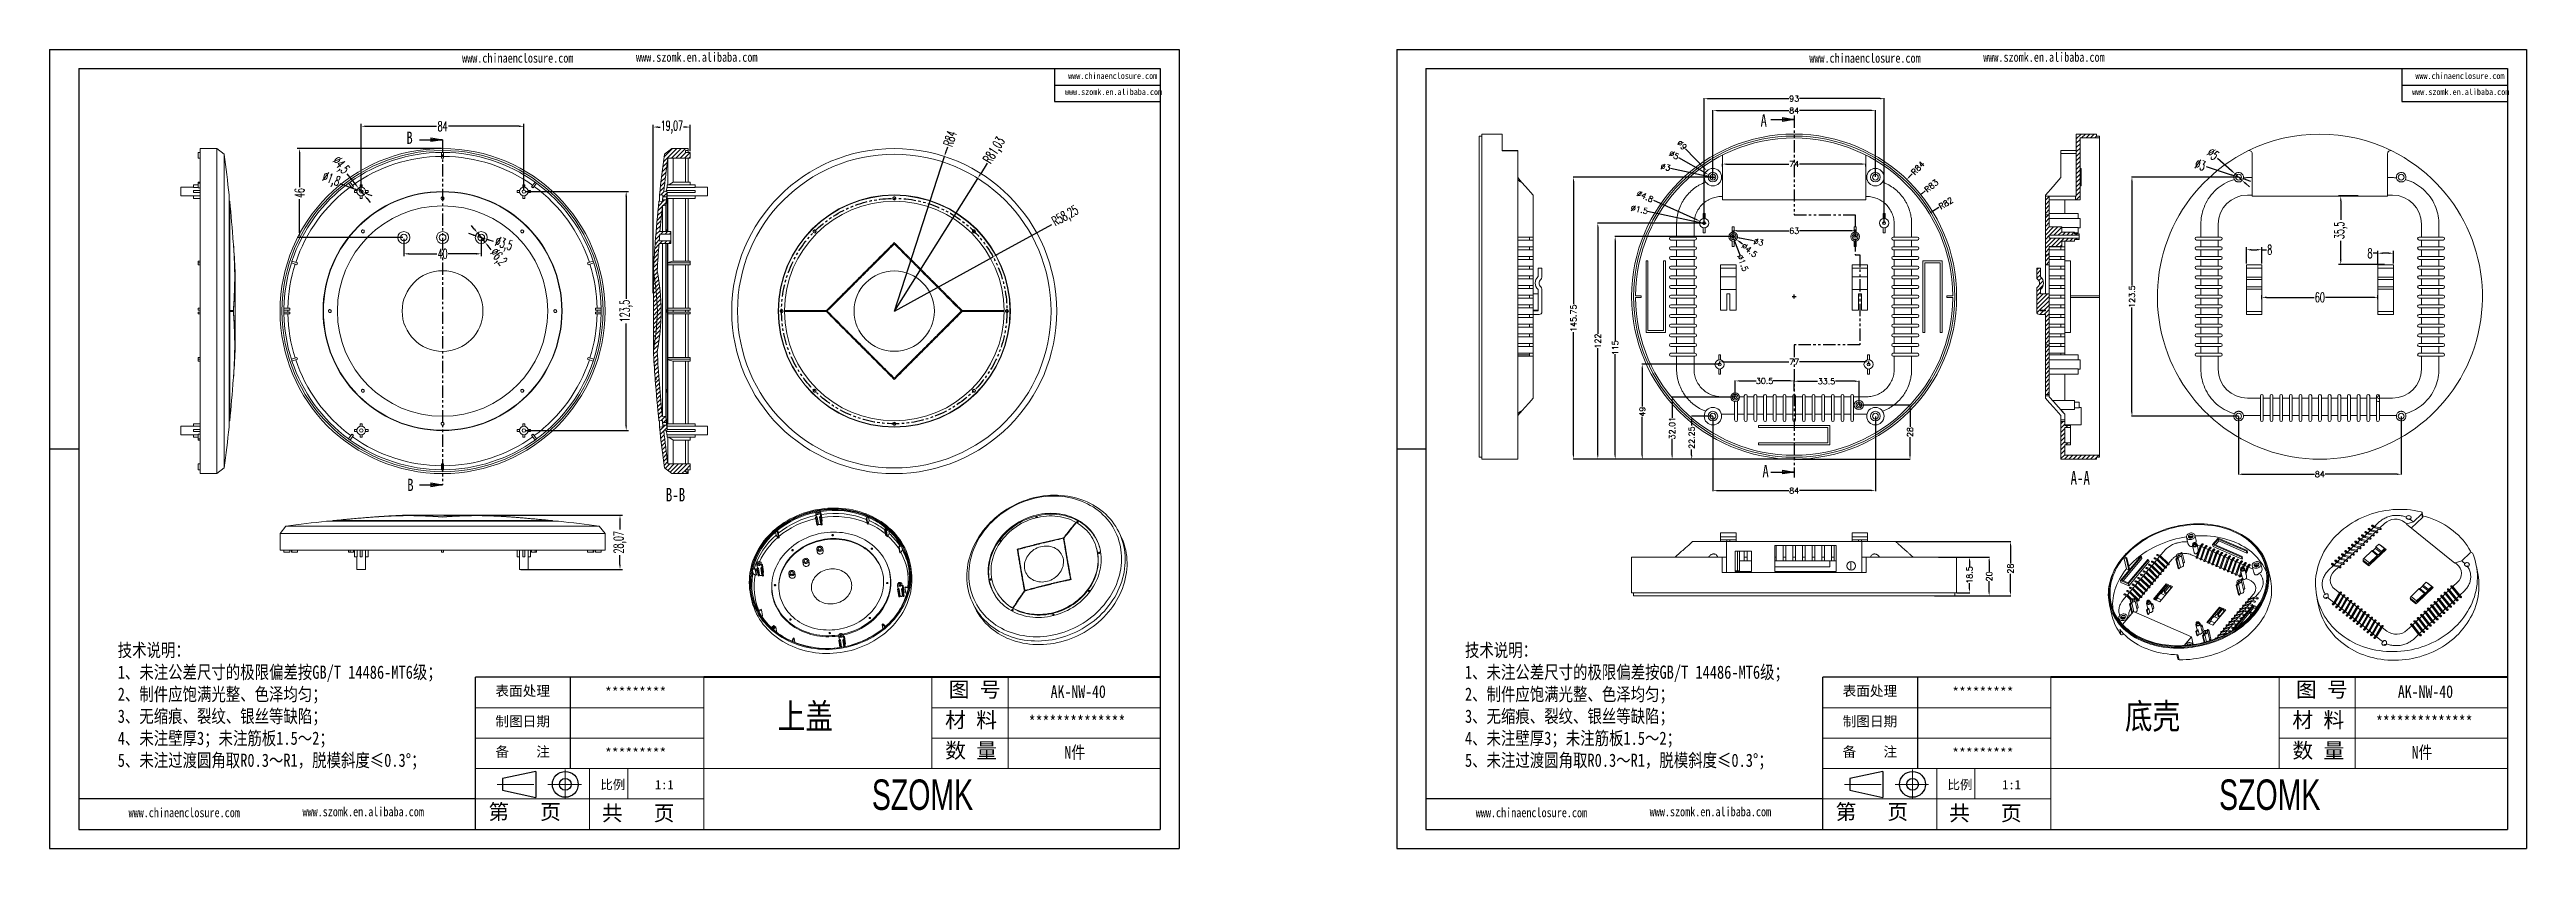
# Model space of a CAD drawing. Header units: inches. Extents: x 2104 to 4359, y 410 to 823.
# Drawn here: x 2104 to 3384, y 410 to 823 of the extents above; entities that cross this region are included whole.
import ezdxf

# ---------------------------------------------------------------- set-up
doc = ezdxf.new("R2010")
doc.units = ezdxf.units.IN
doc.linetypes.add('CENTER2', pattern=[28.575, 19.05, -3.175, 3.175, -3.175])
doc.linetypes.add('PHANTOM', pattern=[12.7, 6.35, -1.27, 1.27, -1.27, 1.27, -1.27])
doc.layers.add('文字', color=81, linetype='Continuous')
for name, color, linetype, lineweight in [('粗实线', 7, 'Continuous', 30), ('细实线', 3, 'Continuous', 9), ('细点划线', 2, 'CENTER2', 9)]:
    doc.layers.add(name, color=color, linetype=linetype, lineweight=lineweight)
doc.styles.add('SLDTEXTSTYLE0', font='TXT', dxfattribs={"width": 0.75})
doc.styles.add('SLDTEXTSTYLE2', font='TXT', dxfattribs={"width": 0.6, "bigfont": 'bigfont'})
doc.styles.add('SLDTEXTSTYLE3', font='TXT', dxfattribs={"width": 0.7})
doc.styles.get("Standard").update_dxf_attribs({"font": 'txt', "bigfont": 'gbcbig.shx'})
doc.styles.add('宋体', font='', dxfattribs={"width": 0.8, "height": 3.5})
doc.styles.add('长仿宋', font='', dxfattribs={"width": 0.7, "height": 4})
doc.styles.get('宋体').set_extended_font_data('SimSun')
doc.styles.get('长仿宋').set_extended_font_data('SimSun')
doc.dimstyles.new('3', dxfattribs={"dimtxt": 3, "dimasz": 2, "dimexe": 0.18, "dimexo": 0.0625, "dimgap": 0.2, "dimtad": 0, "dimzin": 12, "dimdsep": 46, "dimtxsty": 'Standard', "dimcen": 1, "dimclrd": 3, "dimclre": 3, "dimadec": 0, "dimazin": 0, "dimtfac": 1, "dimtofl": 0, "dimtmove": 0, "dimatfit": 3, "dimfxl": 1, "dimtolj": 1, "dimtzin": 0, "dimarcsym": 0})
doc.dimstyles.new('5', dxfattribs={"dimtxt": 5, "dimasz": 2.5, "dimexe": 1.25, "dimexo": 0.625, "dimtad": 0, "dimzin": 12, "dimtxsty": 'SLDTEXTSTYLE2', "dimcen": 2.5, "dimclrd": 3, "dimclre": 3, "dimclrt": 256, "dimadec": 0, "dimazin": 0, "dimtfac": 1, "dimtmove": 0, "dimatfit": 3, "dimfxl": 1, "dimarcsym": 0})

msp = doc.modelspace()

# ---------------------------------------------------------------- texts
at = {"color": 7, "linetype": 'Continuous', "char_height": 6.35, "attachment_point": 1, "style": 'SLDTEXTSTYLE0'}
for s, insert in [('A', (2988.536, 789.209)), ('B', (2288.614, 780.267)), ('A', (2989.515, 608.008)), ('B', (2289.064, 600.854))]:
    msp.add_mtext(s, dxfattribs=dict(at, insert=insert))
at = {"color": 0, "linetype": 'Continuous', "lineweight": 0, "char_height": 7, "attachment_point": 2, "style": 'SLDTEXTSTYLE3'}
for s, insert in [('A-A', (3153.751, 604.824)), ('B-B', (2427.685, 596.128))]:
    msp.add_mtext(s, dxfattribs=dict(at, insert=insert))
at = {"char_height": 5.17242, "width": 2939.74597, "attachment_point": 1}
for s, insert in [('{\\fSimHei|b0|i0|c134|p49;表面处理}', (2334.599, 493.804)), ('{\\fSimHei|b0|i0|c134|p49;*********}', (2391.251, 493.139)), ('{\\fSimHei|b0|i0|c134|p49;表面处理}', (3030.934, 493.804)), ('{\\fSimHei|b0|i0|c134|p49;*********}', (3087.586, 493.139)), ('{\\fSimHei|b0|i0|c134|p49;制图日期}', (2334.599, 478.076)), ('{\\fSimHei|b0|i0|c134|p49;制图日期}', (3030.934, 478.076)), ('{\\fSimHei|b0|i0|c134|p49;备    注}', (2334.599, 462.348)), ('{\\fSimHei|b0|i0|c134|p49;*********}', (2391.251, 461.683)), ('{\\fSimHei|b0|i0|c134|p49;备    注}', (3030.934, 462.348)), ('{\\fSimHei|b0|i0|c134|p49;*********}', (3087.586, 461.683))]:
    msp.add_mtext(s, dxfattribs=dict(at, insert=insert))
at = {"layer": '文字', "color": 0, "attachment_point": 1, "style": '宋体'}
for s, insert, char_height, width in [('www.chinaenclosure.com', (2317.396, 820.676), 4.80578, 84.43291), ('www.szomk.en.alibaba.com', (2407.285, 821.152), 4.80578, 84.43291), ('www.chinaenclosure.com', (3013.731, 820.676), 4.80578, 84.43291), ('www.szomk.en.alibaba.com', (3103.62, 821.152), 4.80578, 84.43291), ('www.chinaenclosure.com', (2630.646, 810.666), 3.20385, 56.28861), ('www.chinaenclosure.com', (3326.981, 810.666), 3.20385, 56.28861), ('www.szomk.en.alibaba.com', (2628.972, 802.369), 3.20385, 56.28861), ('www.szomk.en.alibaba.com', (3325.307, 802.369), 3.20385, 56.28861), ('{\\H1.111x;技术说明：\\P1、未注公差尺寸的极限偏差按GB/T 14486-MT6级；\\P2、制件应饱满光整、色泽均匀；\\P3、无缩痕、裂纹、银丝等缺陷；\\P4、未注壁厚3；未注筋板1.5～2；\\P5、未注过渡圆角取R0.3～R1，脱模斜度≤0.3%%D；}', (2139.403, 515.697), 6.14375, 223.77603), ('{\\H1.111x;技术说明：\\P1、未注公差尺寸的极限偏差按GB/T 14486-MT6级；\\P2、制件应饱满光整、色泽均匀；\\P3、无缩痕、裂纹、银丝等缺陷；\\P4、未注壁厚3；未注筋板1.5～2；\\P5、未注过渡圆角取R0.3～R1，脱模斜度≤0.3%%D；}', (2835.738, 515.697), 6.14375, 223.77603), ('上盖', (2480.481, 484.69), 13.1067, 167.56403), ('{\\H1.111x;AK-NW-40}', (2621.588, 494.159), 5.898, 68.18751), ('底壳', (3176.816, 484.69), 13.1067, 167.56403), ('{\\H1.111x;AK-NW-40}', (3317.923, 494.159), 5.898, 68.18751), ('{\\H1.111x;**************}', (2610.243, 478.431), 5.898, 68.18751), ('{\\H1.111x;**************}', (3306.578, 478.431), 5.898, 68.18751), ('{\\H1.111x;N件}', (2628.722, 462.703), 5.898, 68.18751), ('{\\H1.111x;N件}', (3325.057, 462.703), 5.898, 68.18751), ('www.chinaenclosure.com', (2144.99, 430.753), 4.80578, 84.43291), ('www.szomk.en.alibaba.com', (2234.879, 431.229), 4.80578, 84.43291), ('www.chinaenclosure.com', (2841.325, 430.753), 4.80578, 84.43291), ('www.szomk.en.alibaba.com', (2931.214, 431.229), 4.80578, 84.43291)]:
    msp.add_mtext(s, dxfattribs=dict(at, insert=insert, char_height=char_height, width=width))
at = {"layer": '粗实线', "char_height": 15.728, "width": 176.37397, "attachment_point": 1, "style": '长仿宋'}
for insert in [(2529.189, 445.452), (3225.524, 445.452)]:
    msp.add_mtext('{\\fSTXinwei|b0|i0|c134|p2;SZOMK}', dxfattribs=dict(at, insert=insert))
at = {"layer": '细实线', "color": 7, "attachment_point": 1}
for s, insert, char_height, width in [('{\\fSimSun|b0|i0|c134|p54;图 号}', (2568.909, 495.88), 7.864, 39.32), ('{\\fSimSun|b0|i0|c134|p54;图 号}', (3265.244, 495.88), 7.864, 39.32), ('{\\fSimSun|b0|i0|c134|p54;材 料   }', (2567.045, 480.152), 7.864, 39.32), ('{\\fSimSun|b0|i0|c134|p54;材 料   }', (3263.38, 480.152), 7.864, 39.32), ('{\\fSimSun|b0|i0|c134|p54;数 量}', (2567.083, 464.346), 7.864, 35.53055), ('{\\fSimSun|b0|i0|c134|p54;数 量}', (3263.418, 464.346), 7.864, 35.53055), ('{\\fSimSun|b0|i0|c134|p54;比例}', (2388.826, 445.127), 4.7184, 20.71231), ('{\\fSimSun|b0|i0|c134|p54;1:1}', (2417.088, 445.127), 4.7184, 20.71231), ('{\\fSimSun|b0|i0|c134|p54;比例}', (3085.162, 445.127), 4.7184, 20.71231), ('{\\fSimSun|b0|i0|c134|p54;1:1}', (3113.423, 445.127), 4.7184, 20.71231), ('{\\fSimSun|b0|i0|c134|p54;第   页}', (2330.959, 432.652), 7.864, 58.98), ('{\\fSimSun|b0|i0|c134|p54; 共   页}', (2384.284, 431.984), 7.864, 58.98), ('{\\fSimSun|b0|i0|c134|p54;第   页}', (3027.294, 432.652), 7.864, 58.98), ('{\\fSimSun|b0|i0|c134|p54; 共   页}', (3080.619, 431.984), 7.864, 58.98)]:
    msp.add_mtext(s, dxfattribs=dict(at, insert=insert, char_height=char_height, width=width))

# ---------------------------------------------------------------- blocks, each defined once
blk = doc.blocks.new('_CLOSED')
at = {"color": 0, "linetype": 'ByBlock', "lineweight": -2}
for p, q in [((-1, 0.166667), (0, 0)), ((-1, 0.166667), (-1, -0.166667)), ((0, 0), (-1, -0.166667)), ((0, 0), (-1, 0))]:
    blk.add_line(p, q, dxfattribs=at)
blk = doc.blocks.new('*D213')
at = {"color": 3, "lineweight": -2}
for p, q in [((2265.3, 749.9), (2265.3, 784.2)), ((2267.8, 783), (2304.2, 783)), ((2346.8, 783), (2310.4, 783)), ((2349.3, 749.9), (2349.3, 784.2))]:
    blk.add_line(p, q, dxfattribs=at)
at = {"color": 3}
for points in [[(2267.8, 783.4), (2267.8, 782.6), (2265.3, 783)], [(2346.8, 783.4), (2346.8, 782.6), (2349.3, 783)]]:
    blk.add_solid(points, dxfattribs=at)
at = {"layer": 'Defpoints', "color": 0}
for p in [(2349.3, 783), (2265.3, 749.3), (2349.3, 749.3)]:
    blk.add_point(p, dxfattribs=at)
at = {"insert": (2307.3, 783), "char_height": 5, "attachment_point": 5, "style": 'SLDTEXTSTYLE2'}
blk.add_mtext('84', dxfattribs=at)
blk = doc.blocks.new('*D214')
at = {"color": 3, "lineweight": -2}
for p, q in [((2349.9, 749.3), (2403.4, 749.3)), ((2402.2, 746.8), (2402.2, 693.9)), ((2402.2, 628.3), (2402.2, 681.1)), ((2349.9, 625.8), (2403.4, 625.8))]:
    blk.add_line(p, q, dxfattribs=at)
at = {"color": 3}
for points in [[(2401.8, 746.8), (2402.6, 746.8), (2402.2, 749.3)], [(2401.8, 628.3), (2402.6, 628.3), (2402.2, 625.8)]]:
    blk.add_solid(points, dxfattribs=at)
at = {"layer": 'Defpoints', "color": 0}
for p in [(2349.3, 749.3), (2402.2, 749.3), (2349.3, 625.8)]:
    blk.add_point(p, dxfattribs=at)
at = {"insert": (2402.2, 687.5), "char_height": 5, "attachment_point": 5, "rotation": 90, "style": 'SLDTEXTSTYLE2'}
blk.add_mtext('123,5', dxfattribs=at)
blk = doc.blocks.new('*D217')
at = {"color": 3, "lineweight": -2}
for p, q in [((2257.8, 758.5), (2262.3, 752.9)), ((2266.7, 747.5), (2263.9, 751)), ((2268.3, 745.6), (2269.9, 743.6))]:
    blk.add_line(p, q, dxfattribs=at)
at = {"color": 3}
for points in [[(2262.6, 753.2), (2262, 752.7), (2263.9, 751)], [(2268.6, 745.8), (2268, 745.3), (2266.7, 747.5)]]:
    blk.add_solid(points, dxfattribs=at)
at = {"layer": 'Defpoints', "color": 0}
for p in [(2263.9, 751), (2266.7, 747.5)]:
    blk.add_point(p, dxfattribs=at)
at = {"insert": (2254.4, 762.6), "char_height": 5, "attachment_point": 5, "rotation": 309.2247, "style": 'SLDTEXTSTYLE2'}
blk.add_mtext('∅4,5', dxfattribs=at)
blk = doc.blocks.new('*D218')
at = {"color": 3, "lineweight": -2}
for p, q in [((2254.2, 753.5), (2262.1, 750.5)), ((2266.1, 748.9), (2264.4, 749.6)), ((2268.5, 748), (2270.8, 747.2))]:
    blk.add_line(p, q, dxfattribs=at)
at = {"color": 3}
for points in [[(2262.3, 750.9), (2262, 750.1), (2264.4, 749.6)], [(2268.6, 748.4), (2268.3, 747.7), (2266.1, 748.9)]]:
    blk.add_solid(points, dxfattribs=at)
at = {"layer": 'Defpoints', "color": 0}
for p in [(2264.4, 749.6), (2266.1, 748.9)]:
    blk.add_point(p, dxfattribs=at)
at = {"insert": (2249.6, 755.2), "char_height": 5, "attachment_point": 5, "rotation": 339.1437, "style": 'SLDTEXTSTYLE2'}
blk.add_mtext('∅1,8', dxfattribs=at)
blk = doc.blocks.new('*D219')
at = {"color": 3, "lineweight": -2}
for p, q in [((2287.3, 724.9), (2287.3, 715.8)), ((2289.8, 717.1), (2304.4, 717.1)), ((2324.8, 717.1), (2310.2, 717.1)), ((2327.3, 724.9), (2327.3, 715.8))]:
    blk.add_line(p, q, dxfattribs=at)
at = {"color": 3}
for points in [[(2289.8, 717.5), (2289.8, 716.7), (2287.3, 717.1)], [(2324.8, 717.5), (2324.8, 716.7), (2327.3, 717.1)]]:
    blk.add_solid(points, dxfattribs=at)
at = {"layer": 'Defpoints', "color": 0}
for p in [(2287.3, 725.5), (2327.3, 725.5), (2327.3, 717.1)]:
    blk.add_point(p, dxfattribs=at)
at = {"insert": (2307.3, 717.1), "char_height": 5, "attachment_point": 5, "style": 'SLDTEXTSTYLE2'}
blk.add_mtext('40', dxfattribs=at)
blk = doc.blocks.new('*D220')
at = {"color": 3, "lineweight": -2}
for p, q in [((2306.7, 771.5), (2232.1, 771.5)), ((2233.4, 769), (2233.4, 751.6)), ((2233.4, 728), (2233.4, 745.4)), ((2286.7, 725.5), (2232.1, 725.5))]:
    blk.add_line(p, q, dxfattribs=at)
at = {"color": 3}
for points in [[(2233, 769), (2233.8, 769), (2233.4, 771.5)], [(2233, 728), (2233.8, 728), (2233.4, 725.5)]]:
    blk.add_solid(points, dxfattribs=at)
at = {"layer": 'Defpoints', "color": 0}
for p in [(2233.4, 771.5), (2307.3, 771.5), (2287.3, 725.5)]:
    blk.add_point(p, dxfattribs=at)
at = {"insert": (2233.4, 748.5), "char_height": 5, "attachment_point": 5, "rotation": 90, "style": 'SLDTEXTSTYLE2'}
blk.add_mtext('46', dxfattribs=at)
blk = doc.blocks.new('*D221')
at = {"color": 3, "lineweight": -2}
for p, q in [((2323.7, 729.8), (2322.2, 731.8)), ((2325.3, 727.9), (2329.2, 723.1)), ((2332.4, 719.2), (2330.8, 721.2))]:
    blk.add_line(p, q, dxfattribs=at)
at = {"color": 3}
for points in [[(2324.1, 730.1), (2323.4, 729.6), (2325.3, 727.9)], [(2331.2, 721.4), (2330.5, 720.9), (2329.2, 723.1)]]:
    blk.add_solid(points, dxfattribs=at)
at = {"layer": 'Defpoints', "color": 0}
for p in [(2325.3, 727.9), (2329.2, 723.1)]:
    blk.add_point(p, dxfattribs=at)
at = {"insert": (2335.8, 715.1), "char_height": 5, "attachment_point": 5, "rotation": 309.2626, "style": 'SLDTEXTSTYLE2'}
blk.add_mtext('∅6,2', dxfattribs=at)
blk = doc.blocks.new('*D222')
at = {"color": 3, "lineweight": -2}
for p, q in [((2323.2, 726.8), (2320.9, 727.6)), ((2325.6, 726), (2329, 725)), ((2333.7, 723.4), (2331.3, 724.2))]:
    blk.add_line(p, q, dxfattribs=at)
at = {"color": 3}
for points in [[(2323.4, 727.2), (2323.1, 726.4), (2325.6, 726)], [(2331.5, 724.6), (2331.2, 723.8), (2329, 725)]]:
    blk.add_solid(points, dxfattribs=at)
at = {"layer": 'Defpoints', "color": 0}
for p in [(2325.6, 726), (2329, 725)]:
    blk.add_point(p, dxfattribs=at)
at = {"insert": (2338.8, 721.8), "char_height": 5, "attachment_point": 5, "rotation": 342.1055, "style": 'SLDTEXTSTYLE2'}
blk.add_mtext('∅3,5', dxfattribs=at)
blk = doc.blocks.new('*D223')
at = {"color": 3, "lineweight": -2}
for p, q in [((2416.2, 696.7), (2416.2, 783.8)), ((2418.7, 782.6), (2419.7, 782.6)), ((2432.8, 782.6), (2431.9, 782.6)), ((2435.3, 770.1), (2435.3, 783.8))]:
    blk.add_line(p, q, dxfattribs=at)
at = {"color": 3}
for points in [[(2418.7, 783), (2418.7, 782.2), (2416.2, 782.6)], [(2432.8, 783), (2432.8, 782.2), (2435.3, 782.6)]]:
    blk.add_solid(points, dxfattribs=at)
at = {"layer": 'Defpoints', "color": 0}
for p in [(2435.3, 782.6), (2435.3, 769.5), (2416.2, 696)]:
    blk.add_point(p, dxfattribs=at)
at = {"insert": (2425.8, 782.6), "char_height": 5, "attachment_point": 5, "style": 'SLDTEXTSTYLE2'}
blk.add_mtext('19,07', dxfattribs=at)
blk = doc.blocks.new('*D227')
at = {"color": 3, "lineweight": -2}
for p, q in [((2568.2, 772.2), (2567.4, 769.8)), ((2540.8, 687.5), (2566.7, 767.4))]:
    blk.add_line(p, q, dxfattribs=at)
at = {"color": 3}
blk.add_solid([(2567, 769.9), (2567.8, 769.7), (2566.7, 767.4)], dxfattribs=at)
at = {"layer": 'Defpoints', "color": 0}
for p in [(2566.7, 767.4), (2540.8, 687.5)]:
    blk.add_point(p, dxfattribs=at)
at = {"insert": (2569.6, 776.6), "char_height": 5, "attachment_point": 5, "rotation": 72.0454, "style": 'SLDTEXTSTYLE2'}
blk.add_mtext('R84', dxfattribs=at)
blk = doc.blocks.new('*D228')
at = {"color": 3, "lineweight": -2}
for p, q in [((2540.8, 687.5), (2583.9, 756.1)), ((2588.8, 763.9), (2585.3, 758.2))]:
    blk.add_line(p, q, dxfattribs=at)
at = {"color": 3}
blk.add_solid([(2584.9, 758.4), (2585.6, 758), (2583.9, 756.1)], dxfattribs=at)
at = {"layer": 'Defpoints', "color": 0}
for p in [(2583.9, 756.1), (2540.8, 687.5)]:
    blk.add_point(p, dxfattribs=at)
at = {"insert": (2592.9, 770.3), "char_height": 5, "attachment_point": 5, "rotation": 57.8005, "style": 'SLDTEXTSTYLE2'}
blk.add_mtext('R81,03', dxfattribs=at)
blk = doc.blocks.new('*D229')
at = {"color": 3, "lineweight": -2}
for p, q in [((2622.1, 732.1), (2594, 716.7)), ((2540.8, 687.5), (2591.8, 715.5))]:
    blk.add_line(p, q, dxfattribs=at)
at = {"color": 3}
blk.add_solid([(2593.8, 717.1), (2594.2, 716.4), (2591.8, 715.5)], dxfattribs=at)
at = {"layer": 'Defpoints', "color": 0}
for p in [(2591.8, 715.5), (2540.8, 687.5)]:
    blk.add_point(p, dxfattribs=at)
at = {"insert": (2629.4, 736.2), "char_height": 5, "attachment_point": 5, "rotation": 28.7611, "style": 'SLDTEXTSTYLE2'}
blk.add_mtext('R58,25', dxfattribs=at)
blk = doc.blocks.new('*D230')
at = {"color": 3, "lineweight": -2}
for p, q in [((2307.9, 582), (2400.3, 582)), ((2399, 579.5), (2399, 574.6)), ((2347.7, 554), (2400.3, 554)), ((2399, 556.5), (2399, 561.4))]:
    blk.add_line(p, q, dxfattribs=at)
at = {"color": 3}
for points in [[(2398.6, 579.5), (2399.4, 579.5), (2399, 582)], [(2398.6, 556.5), (2399.4, 556.5), (2399, 554)]]:
    blk.add_solid(points, dxfattribs=at)
at = {"layer": 'Defpoints', "color": 0}
for p in [(2307.3, 582), (2399, 582), (2347, 554)]:
    blk.add_point(p, dxfattribs=at)
at = {"insert": (2399, 568), "char_height": 5, "attachment_point": 5, "rotation": 90, "style": 'SLDTEXTSTYLE2'}
blk.add_mtext('28,07', dxfattribs=at)
blk = doc.blocks.new('*D173')
at = {"color": 3, "lineweight": -2}
for p, q in [((2959.4, 733), (2959.4, 797.5)), ((2961.4, 797.3), (3003.2, 797.3)), ((3050.4, 797.3), (3008.6, 797.3)), ((3052.4, 733), (3052.4, 797.5))]:
    blk.add_line(p, q, dxfattribs=at)
at = {"color": 3}
for points in [[(2961.4, 797.6), (2961.4, 796.9), (2959.4, 797.3)], [(3050.4, 797.6), (3050.4, 796.9), (3052.4, 797.3)]]:
    blk.add_solid(points, dxfattribs=at)
at = {"layer": 'Defpoints', "color": 0}
for p in [(3052.4, 797.3), (2959.4, 733), (3052.4, 733)]:
    blk.add_point(p, dxfattribs=at)
at = {"color": 0, "insert": (3005.9, 797.3), "char_height": 3, "attachment_point": 5}
blk.add_mtext('\\A1;93', dxfattribs=at)
blk = doc.blocks.new('*D174')
at = {"color": 3, "lineweight": -2}
for p, q in [((2974.4, 726), (2974.4, 729.2)), ((2976.4, 729), (3003.2, 729)), ((3035.4, 729), (3008.6, 729)), ((3037.4, 726), (3037.4, 729.2))]:
    blk.add_line(p, q, dxfattribs=at)
at = {"color": 3}
for points in [[(2976.4, 729.4), (2976.4, 728.7), (2974.4, 729)], [(3035.4, 729.4), (3035.4, 728.7), (3037.4, 729)]]:
    blk.add_solid(points, dxfattribs=at)
at = {"layer": 'Defpoints', "color": 0}
for p in [(2974.4, 726), (3037.4, 729), (3037.4, 726)]:
    blk.add_point(p, dxfattribs=at)
at = {"color": 0, "insert": (3005.9, 729), "char_height": 3, "attachment_point": 5}
blk.add_mtext('\\A1;63', dxfattribs=at)
blk = doc.blocks.new('*D175')
at = {"color": 3, "lineweight": -2}
for p, q in [((2968.9, 762.3), (2968.9, 763.6)), ((2970.9, 763.5), (3003.2, 763.5)), ((3040.9, 763.5), (3008.6, 763.5)), ((3042.9, 762.3), (3042.9, 763.6))]:
    blk.add_line(p, q, dxfattribs=at)
at = {"color": 3}
for points in [[(2970.9, 763.8), (2970.9, 763.1), (2968.9, 763.5)], [(3040.9, 763.8), (3040.9, 763.1), (3042.9, 763.5)]]:
    blk.add_solid(points, dxfattribs=at)
at = {"layer": 'Defpoints', "color": 0}
for p in [(2968.9, 762.2), (3042.9, 763.5), (3042.9, 762.2)]:
    blk.add_point(p, dxfattribs=at)
at = {"color": 0, "insert": (3005.9, 763.5), "char_height": 3, "attachment_point": 5}
blk.add_mtext('\\A1;74', dxfattribs=at)
blk = doc.blocks.new('*D176')
at = {"color": 3, "lineweight": -2}
for p, q in [((2967.4, 660), (2967.4, 661.4)), ((2969.4, 661.3), (3003.2, 661.3)), ((3042.4, 661.3), (3008.6, 661.3)), ((3044.4, 660), (3044.4, 661.4))]:
    blk.add_line(p, q, dxfattribs=at)
at = {"color": 3}
for points in [[(2969.4, 661.6), (2969.4, 660.9), (2967.4, 661.3)], [(3042.4, 661.6), (3042.4, 660.9), (3044.4, 661.3)]]:
    blk.add_solid(points, dxfattribs=at)
at = {"layer": 'Defpoints', "color": 0}
for p in [(2967.4, 660), (3044.4, 661.3), (3044.4, 660)]:
    blk.add_point(p, dxfattribs=at)
at = {"color": 0, "insert": (3005.9, 661.3), "char_height": 3, "attachment_point": 5}
blk.add_mtext('\\A1;77', dxfattribs=at)
blk = doc.blocks.new('*D177')
at = {"color": 3, "lineweight": -2}
for p, q in [((2963.9, 756.8), (2963.9, 791.3)), ((2965.9, 791.1), (3003.2, 791.1)), ((3045.9, 791.1), (3008.6, 791.1)), ((3047.9, 756.8), (3047.9, 791.3))]:
    blk.add_line(p, q, dxfattribs=at)
at = {"color": 3}
for points in [[(2965.9, 791.4), (2965.9, 790.8), (2963.9, 791.1)], [(3045.9, 791.4), (3045.9, 790.8), (3047.9, 791.1)]]:
    blk.add_solid(points, dxfattribs=at)
at = {"layer": 'Defpoints', "color": 0}
for p in [(3047.9, 791.1), (2963.9, 756.7), (3047.9, 756.7)]:
    blk.add_point(p, dxfattribs=at)
at = {"color": 0, "insert": (3005.9, 791.1), "char_height": 3, "attachment_point": 5}
blk.add_mtext('\\A1;84', dxfattribs=at)
blk = doc.blocks.new('*D178')
at = {"color": 3, "lineweight": -2}
for p, q in [((2975.4, 643), (2975.4, 651.6)), ((2977.4, 651.4), (2986.2, 651.4)), ((3003.9, 651.4), (2995.1, 651.4)), ((3005.9, 648.5), (3005.9, 651.6))]:
    blk.add_line(p, q, dxfattribs=at)
at = {"color": 3}
for points in [[(2977.4, 651.7), (2977.4, 651.1), (2975.4, 651.4)], [(3003.9, 651.7), (3003.9, 651.1), (3005.9, 651.4)]]:
    blk.add_solid(points, dxfattribs=at)
at = {"layer": 'Defpoints', "color": 0}
for p in [(2975.4, 643), (3005.9, 651.4), (3005.9, 648.4)]:
    blk.add_point(p, dxfattribs=at)
at = {"color": 0, "insert": (2990.6, 651.4), "char_height": 3, "attachment_point": 5}
blk.add_mtext('\\A1;30.5', dxfattribs=at)
blk = doc.blocks.new('*D179')
at = {"color": 3, "lineweight": -2}
for p, q in [((3005.9, 646.3), (3005.9, 651.4)), ((3007.9, 651.2), (3017.9, 651.2)), ((3037.4, 651.2), (3027.3, 651.2)), ((3039.4, 639), (3039.4, 651.4))]:
    blk.add_line(p, q, dxfattribs=at)
at = {"color": 3}
for points in [[(3007.9, 651.6), (3007.9, 650.9), (3005.9, 651.2)], [(3037.4, 651.6), (3037.4, 650.9), (3039.4, 651.2)]]:
    blk.add_solid(points, dxfattribs=at)
at = {"layer": 'Defpoints', "color": 0}
for p in [(3005.9, 651.2), (3005.9, 646.3), (3039.4, 639)]:
    blk.add_point(p, dxfattribs=at)
at = {"color": 0, "insert": (3022.6, 651.2), "char_height": 3, "attachment_point": 5}
blk.add_mtext('\\A1;33.5', dxfattribs=at)
blk = doc.blocks.new('*D181')
at = {"color": 3, "lineweight": -2}
for p, q in [((3039.4, 639), (3065.9, 639)), ((3065.8, 637), (3065.8, 627.7)), ((3065.8, 613), (3065.8, 622.3)), ((3005.9, 611), (3065.9, 611))]:
    blk.add_line(p, q, dxfattribs=at)
at = {"color": 3}
for points in [[(3065.4, 637), (3066.1, 637), (3065.8, 639)], [(3065.4, 613), (3066.1, 613), (3065.8, 611)]]:
    blk.add_solid(points, dxfattribs=at)
at = {"layer": 'Defpoints', "color": 0}
for p in [(3039.4, 639), (3065.8, 639), (3005.9, 611)]:
    blk.add_point(p, dxfattribs=at)
at = {"color": 0, "insert": (3065.8, 625), "char_height": 3, "attachment_point": 5, "rotation": 90}
blk.add_mtext('\\A1;28', dxfattribs=at)
blk = doc.blocks.new('*D182')
at = {"color": 3, "lineweight": -2}
for p, q in [((2975.3, 643), (2942.6, 643)), ((2942.8, 641), (2942.8, 632.4)), ((2942.8, 613), (2942.8, 621.5)), ((3005.8, 611), (2942.6, 611))]:
    blk.add_line(p, q, dxfattribs=at)
at = {"color": 3}
for points in [[(2942.5, 641), (2943.2, 641), (2942.8, 643)], [(2942.5, 613), (2943.2, 613), (2942.8, 611)]]:
    blk.add_solid(points, dxfattribs=at)
at = {"layer": 'Defpoints', "color": 0}
for p in [(2942.8, 643), (2975.4, 643), (3005.9, 611)]:
    blk.add_point(p, dxfattribs=at)
at = {"color": 0, "insert": (2942.8, 627), "char_height": 3, "attachment_point": 5, "rotation": 90}
blk.add_mtext('\\A1;32.01', dxfattribs=at)
blk = doc.blocks.new('*D183')
at = {"color": 3, "lineweight": -2}
for p, q in [((2967.3, 660), (2927.2, 660)), ((2927.4, 658), (2927.4, 638.2)), ((2927.4, 613), (2927.4, 632.8)), ((3005.8, 611), (2927.2, 611))]:
    blk.add_line(p, q, dxfattribs=at)
at = {"color": 3}
for points in [[(2927, 658), (2927.7, 658), (2927.4, 660)], [(2927, 613), (2927.7, 613), (2927.4, 611)]]:
    blk.add_solid(points, dxfattribs=at)
at = {"layer": 'Defpoints', "color": 0}
for p in [(2927.4, 660), (2967.4, 660), (3005.9, 611)]:
    blk.add_point(p, dxfattribs=at)
at = {"color": 0, "insert": (2927.4, 635.5), "char_height": 3, "attachment_point": 5, "rotation": 90}
blk.add_mtext('\\A1;49', dxfattribs=at)
blk = doc.blocks.new('*D184')
at = {"color": 3, "lineweight": -2}
for p, q in [((2974.3, 726), (2913.2, 726)), ((2913.4, 724), (2913.4, 671.7)), ((2913.4, 613), (2913.4, 665.3)), ((3005.8, 611), (2913.2, 611))]:
    blk.add_line(p, q, dxfattribs=at)
at = {"color": 3}
for points in [[(2913, 724), (2913.7, 724), (2913.4, 726)], [(2913, 613), (2913.7, 613), (2913.4, 611)]]:
    blk.add_solid(points, dxfattribs=at)
at = {"layer": 'Defpoints', "color": 0}
for p in [(2913.4, 726), (2974.4, 726), (3005.9, 611)]:
    blk.add_point(p, dxfattribs=at)
at = {"color": 0, "insert": (2913.4, 668.5), "char_height": 3, "attachment_point": 5, "rotation": 90}
blk.add_mtext('\\A1;115', dxfattribs=at)
blk = doc.blocks.new('*D185')
at = {"color": 3, "lineweight": -2}
for p, q in [((2959.3, 733), (2904.2, 733)), ((2904.4, 731), (2904.4, 675.7)), ((2904.4, 613), (2904.4, 668.3)), ((3005.8, 611), (2904.2, 611))]:
    blk.add_line(p, q, dxfattribs=at)
at = {"color": 3}
for points in [[(2904.1, 731), (2904.7, 731), (2904.4, 733)], [(2904.1, 613), (2904.7, 613), (2904.4, 611)]]:
    blk.add_solid(points, dxfattribs=at)
at = {"layer": 'Defpoints', "color": 0}
for p in [(2904.4, 733), (2959.4, 733), (3005.9, 611)]:
    blk.add_point(p, dxfattribs=at)
at = {"color": 0, "insert": (2904.4, 672), "char_height": 3, "attachment_point": 5, "rotation": 90}
blk.add_mtext('\\A1;122', dxfattribs=at)
blk = doc.blocks.new('*D186')
at = {"color": 3, "lineweight": -2}
for p, q in [((2963.8, 756.7), (2891.6, 756.7)), ((2891.8, 754.7), (2891.8, 691)), ((2891.8, 613), (2891.8, 676.6)), ((3005.8, 611), (2891.6, 611))]:
    blk.add_line(p, q, dxfattribs=at)
at = {"color": 3}
for points in [[(2891.5, 754.7), (2892.1, 754.7), (2891.8, 756.7)], [(2891.5, 613), (2892.1, 613), (2891.8, 611)]]:
    blk.add_solid(points, dxfattribs=at)
at = {"layer": 'Defpoints', "color": 0}
for p in [(2963.9, 756.7), (2891.8, 611), (3005.9, 611)]:
    blk.add_point(p, dxfattribs=at)
at = {"color": 0, "insert": (2891.8, 683.8), "char_height": 3, "attachment_point": 5, "rotation": 90}
blk.add_mtext('\\A1;145.75', dxfattribs=at)
blk = doc.blocks.new('*D187')
at = {"color": 3, "lineweight": -2}
for p, q in [((2963.8, 633.2), (2952.8, 633.2)), ((2952.9, 631.2), (2952.9, 628.3)), ((2952.9, 613), (2952.9, 615.9)), ((3006.4, 611), (2952.8, 611))]:
    blk.add_line(p, q, dxfattribs=at)
at = {"color": 3}
for points in [[(2952.6, 631.2), (2953.3, 631.2), (2952.9, 633.2)], [(2952.6, 613), (2953.3, 613), (2952.9, 611)]]:
    blk.add_solid(points, dxfattribs=at)
at = {"layer": 'Defpoints', "color": 0}
for p in [(2952.9, 633.2), (2963.9, 633.2), (3006.5, 611)]:
    blk.add_point(p, dxfattribs=at)
at = {"color": 0, "insert": (2952.9, 622.1), "char_height": 3, "attachment_point": 5, "rotation": 90}
blk.add_mtext('\\A1;22.25', dxfattribs=at)
blk = doc.blocks.new('*D188')
at = {"color": 3, "lineweight": -2}
for p, q in [((2963.9, 633.1), (2963.9, 594.5)), ((3047.9, 633.1), (3047.9, 594.5)), ((2965.9, 594.7), (3003.2, 594.7)), ((3045.9, 594.7), (3008.6, 594.7))]:
    blk.add_line(p, q, dxfattribs=at)
at = {"color": 3}
for points in [[(2965.9, 595), (2965.9, 594.4), (2963.9, 594.7)], [(3045.9, 595), (3045.9, 594.4), (3047.9, 594.7)]]:
    blk.add_solid(points, dxfattribs=at)
at = {"layer": 'Defpoints', "color": 0}
for p in [(2963.9, 633.2), (3047.9, 633.2), (3047.9, 594.7)]:
    blk.add_point(p, dxfattribs=at)
at = {"color": 0, "insert": (3005.9, 594.7), "char_height": 3, "attachment_point": 5}
blk.add_mtext('\\A1;84', dxfattribs=at)
blk = doc.blocks.new('*D189')
at = {"color": 3, "lineweight": -2}
for p, q in [((2949.8, 771.4), (2959.4, 761.4)), ((2962.9, 756.7), (2964.9, 756.7)), ((2963.9, 755.7), (2963.9, 757.7))]:
    blk.add_line(p, q, dxfattribs=at)
at = {"color": 3}
blk.add_solid([(2959.6, 761.6), (2959.1, 761.2), (2960.8, 760)], dxfattribs=at)
at = {"layer": 'Defpoints', "color": 0}
for p in [(2960.8, 760), (2967, 753.5)]:
    blk.add_point(p, dxfattribs=at)
at = {"color": 0, "insert": (2947.9, 773.3), "char_height": 3, "attachment_point": 5, "rotation": 313.8645}
blk.add_mtext('\\A1;∅9', dxfattribs=at)
blk = doc.blocks.new('*D190')
at = {"color": 3, "lineweight": -2}
for p, q in [((2946.1, 766.8), (2960, 758.9)), ((2962.9, 756.7), (2964.9, 756.7)), ((2963.9, 755.7), (2963.9, 757.7))]:
    blk.add_line(p, q, dxfattribs=at)
at = {"color": 3}
blk.add_solid([(2960.1, 759.2), (2959.8, 758.7), (2961.7, 757.9)], dxfattribs=at)
at = {"layer": 'Defpoints', "color": 0}
for p in [(2961.7, 757.9), (2966, 755.5)]:
    blk.add_point(p, dxfattribs=at)
at = {"color": 0, "insert": (2943.8, 768.2), "char_height": 3, "attachment_point": 5, "rotation": 330.3027}
blk.add_mtext('\\A1;∅5', dxfattribs=at)
blk = doc.blocks.new('*D191')
at = {"color": 3, "lineweight": -2}
for p, q in [((2942, 761.4), (2960.4, 757.4)), ((2962.9, 756.7), (2964.9, 756.7)), ((2963.9, 755.7), (2963.9, 757.7))]:
    blk.add_line(p, q, dxfattribs=at)
at = {"color": 3}
blk.add_solid([(2960.5, 757.8), (2960.4, 757.1), (2962.4, 757)], dxfattribs=at)
at = {"layer": 'Defpoints', "color": 0}
for p in [(2962.4, 757), (2965.3, 756.4)]:
    blk.add_point(p, dxfattribs=at)
at = {"color": 0, "insert": (2939.4, 761.9), "char_height": 3, "attachment_point": 5, "rotation": 347.9746}
blk.add_mtext('\\A1;∅3', dxfattribs=at)
blk = doc.blocks.new('*D192')
at = {"color": 3, "lineweight": -2}
for p, q in [((2973.4, 726), (2975.4, 726)), ((2974.4, 725), (2974.4, 727)), ((2979.2, 722), (2977.7, 723.3))]:
    blk.add_line(p, q, dxfattribs=at)
at = {"color": 3}
blk.add_solid([(2977.9, 723.5), (2977.4, 723), (2976.1, 724.5)], dxfattribs=at)
at = {"layer": 'Defpoints', "color": 0}
for p in [(2972.6, 727.4), (2976.1, 724.5)]:
    blk.add_point(p, dxfattribs=at)
at = {"color": 0, "insert": (2982.8, 719), "char_height": 3, "attachment_point": 5, "rotation": 320.5334}
blk.add_mtext('\\A1;∅4.5', dxfattribs=at)
blk = doc.blocks.new('*D193')
at = {"color": 3, "lineweight": -2}
for p, q in [((2973.4, 726), (2975.4, 726)), ((2974.4, 725), (2974.4, 727)), ((2984.8, 723.8), (2977.8, 725.2))]:
    blk.add_line(p, q, dxfattribs=at)
at = {"color": 3}
blk.add_solid([(2977.9, 725.6), (2977.7, 724.9), (2975.8, 725.7)], dxfattribs=at)
at = {"layer": 'Defpoints', "color": 0}
for p in [(2972.9, 726.3), (2975.8, 725.7)]:
    blk.add_point(p, dxfattribs=at)
at = {"color": 0, "insert": (2987.5, 723.2), "char_height": 3, "attachment_point": 5, "rotation": 348.2713}
blk.add_mtext('\\A1;∅3', dxfattribs=at)
blk = doc.blocks.new('*D194')
at = {"color": 3, "lineweight": -2}
for p, q in [((2973.4, 726), (2975.4, 726)), ((2974.4, 725), (2974.4, 727)), ((2977.9, 716.4), (2975.3, 723.4))]:
    blk.add_line(p, q, dxfattribs=at)
at = {"color": 3}
blk.add_solid([(2975.6, 723.5), (2975, 723.3), (2974.6, 725.3)], dxfattribs=at)
at = {"layer": 'Defpoints', "color": 0}
for p in [(2974.1, 726.7), (2974.6, 725.3)]:
    blk.add_point(p, dxfattribs=at)
at = {"color": 0, "insert": (2979.3, 712.4), "char_height": 3, "attachment_point": 5, "rotation": 290.0999}
blk.add_mtext('\\A1;∅1.5', dxfattribs=at)
blk = doc.blocks.new('*D195')
at = {"color": 3, "lineweight": -2}
for p, q in [((2933.1, 744.9), (2955.4, 734.8)), ((2958.4, 733), (2960.4, 733)), ((2959.4, 732), (2959.4, 734))]:
    blk.add_line(p, q, dxfattribs=at)
at = {"color": 3}
blk.add_solid([(2955.5, 735.1), (2955.2, 734.5), (2957.2, 734)], dxfattribs=at)
at = {"layer": 'Defpoints', "color": 0}
for p in [(2957.2, 734), (2961.6, 732)]:
    blk.add_point(p, dxfattribs=at)
at = {"color": 0, "insert": (2928.8, 746.8), "char_height": 3, "attachment_point": 5, "rotation": 335.5605}
blk.add_mtext('\\A1;∅4.8', dxfattribs=at)
blk = doc.blocks.new('*D196')
at = {"color": 3, "lineweight": -2}
for p, q in [((2930, 739.2), (2956.7, 733.5)), ((2958.4, 733), (2960.4, 733)), ((2959.4, 732), (2959.4, 734))]:
    blk.add_line(p, q, dxfattribs=at)
at = {"color": 3}
blk.add_solid([(2956.7, 733.9), (2956.6, 733.2), (2958.6, 733.1)], dxfattribs=at)
at = {"layer": 'Defpoints', "color": 0}
for p in [(2958.6, 733.1), (2960.1, 732.8)]:
    blk.add_point(p, dxfattribs=at)
at = {"color": 0, "insert": (2925.9, 740), "char_height": 3, "attachment_point": 5, "rotation": 348.0405}
blk.add_mtext('\\A1;∅1.5', dxfattribs=at)
blk = doc.blocks.new('*D197')
at = {"color": 3, "lineweight": -2}
for p, q in [((3224.7, 766.6), (3231.9, 760.1)), ((3237.5, 755), (3233.8, 758.4)), ((3239.3, 753.4), (3241.2, 751.7))]:
    blk.add_line(p, q, dxfattribs=at)
at = {"color": 3}
for points in [[(3232.2, 760.4), (3231.6, 759.8), (3233.8, 758.4)], [(3239.6, 753.7), (3239, 753), (3237.5, 755)]]:
    blk.add_solid(points, dxfattribs=at)
at = {"layer": 'Defpoints', "color": 0}
for p in [(3233.8, 758.4), (3237.5, 755)]:
    blk.add_point(p, dxfattribs=at)
at = {"insert": (3222.4, 768.7), "char_height": 5, "attachment_point": 5, "rotation": 317.8925, "style": 'SLDTEXTSTYLE2'}
blk.add_mtext('∅5', dxfattribs=at)
blk = doc.blocks.new('*D198')
at = {"color": 3, "lineweight": -2}
for p, q in [((3218.8, 762.2), (3231.8, 757.9)), ((3237, 756.2), (3234.2, 757.2)), ((3239.4, 755.5), (3241.8, 754.7))]:
    blk.add_line(p, q, dxfattribs=at)
at = {"color": 3}
for points in [[(3231.9, 758.3), (3231.7, 757.5), (3234.2, 757.2)], [(3239.6, 755.9), (3239.3, 755.1), (3237, 756.2)]]:
    blk.add_solid(points, dxfattribs=at)
at = {"layer": 'Defpoints', "color": 0}
for p in [(3234.2, 757.2), (3237, 756.2)]:
    blk.add_point(p, dxfattribs=at)
at = {"insert": (3215.8, 763.1), "char_height": 5, "attachment_point": 5, "rotation": 342.1012, "style": 'SLDTEXTSTYLE2'}
blk.add_mtext('∅3', dxfattribs=at)
blk = doc.blocks.new('*D199')
at = {"color": 3, "lineweight": -2}
for p, q in [((3247.6, 693.7), (3247.6, 695.8)), ((3250.1, 694.6), (3274.7, 694.6)), ((3305.1, 694.6), (3280.5, 694.6)), ((3307.6, 693.7), (3307.6, 695.8))]:
    blk.add_line(p, q, dxfattribs=at)
at = {"color": 3}
for points in [[(3250.1, 695), (3250.1, 694.2), (3247.6, 694.6)], [(3305.1, 695), (3305.1, 694.2), (3307.6, 694.6)]]:
    blk.add_solid(points, dxfattribs=at)
at = {"layer": 'Defpoints', "color": 0}
for p in [(3247.6, 693), (3307.6, 694.6), (3307.6, 693)]:
    blk.add_point(p, dxfattribs=at)
at = {"insert": (3277.6, 694.6), "char_height": 5, "attachment_point": 5, "style": 'SLDTEXTSTYLE2'}
blk.add_mtext('60', dxfattribs=at)
blk = doc.blocks.new('*D200')
at = {"color": 3, "lineweight": -2}
for p, q in [((3239.6, 712.1), (3239.6, 720.5)), ((3242.1, 719.2), (3245.1, 719.2)), ((3247.6, 712.1), (3247.6, 720.5)), ((3247.6, 719.2), (3250.1, 719.2))]:
    blk.add_line(p, q, dxfattribs=at)
at = {"color": 3}
for points in [[(3242.1, 719.6), (3242.1, 718.8), (3239.6, 719.2)], [(3245.1, 719.6), (3245.1, 718.8), (3247.6, 719.2)]]:
    blk.add_solid(points, dxfattribs=at)
at = {"layer": 'Defpoints', "color": 0}
for p in [(3247.6, 719.2), (3239.6, 711.5), (3247.6, 711.5)]:
    blk.add_point(p, dxfattribs=at)
at = {"insert": (3251.7, 719.2), "char_height": 5, "attachment_point": 5, "style": 'SLDTEXTSTYLE2'}
blk.add_mtext('8', dxfattribs=at)
blk = doc.blocks.new('*D201')
at = {"color": 3, "lineweight": -2}
for p, q in [((3307.6, 717.4), (3305.1, 717.4)), ((3307.6, 712.1), (3307.6, 718.6)), ((3313.1, 717.4), (3310.1, 717.4)), ((3315.6, 712.1), (3315.6, 718.6))]:
    blk.add_line(p, q, dxfattribs=at)
at = {"color": 3}
for points in [[(3310.1, 717.8), (3310.1, 717), (3307.6, 717.4)], [(3313.1, 717.8), (3313.1, 717), (3315.6, 717.4)]]:
    blk.add_solid(points, dxfattribs=at)
at = {"layer": 'Defpoints', "color": 0}
for p in [(3307.6, 717.4), (3307.6, 711.5), (3315.6, 711.5)]:
    blk.add_point(p, dxfattribs=at)
at = {"insert": (3303.5, 717.4), "char_height": 5, "attachment_point": 5, "style": 'SLDTEXTSTYLE2'}
blk.add_mtext('8', dxfattribs=at)
blk = doc.blocks.new('*D202')
at = {"color": 3, "lineweight": -2}
for p, q in [((3297.4, 747), (3287.2, 747)), ((3288.4, 744.5), (3288.4, 734.6)), ((3288.4, 714), (3288.4, 723.8)), ((3311, 711.5), (3287.2, 711.5))]:
    blk.add_line(p, q, dxfattribs=at)
at = {"color": 3}
for points in [[(3288, 744.5), (3288.8, 744.5), (3288.4, 747)], [(3288, 714), (3288.8, 714), (3288.4, 711.5)]]:
    blk.add_solid(points, dxfattribs=at)
at = {"layer": 'Defpoints', "color": 0}
for p in [(3288.4, 747), (3298, 747), (3311.6, 711.5)]:
    blk.add_point(p, dxfattribs=at)
at = {"insert": (3288.4, 729.2), "char_height": 5, "attachment_point": 5, "rotation": 90, "style": 'SLDTEXTSTYLE2'}
blk.add_mtext('35,5', dxfattribs=at)
blk = doc.blocks.new('*D203')
at = {"color": 3, "lineweight": -2}
for p, q in [((3083.9, 560.4), (3106.9, 560.4)), ((3106.7, 558.4), (3106.7, 552.8)), ((3083.9, 540.4), (3106.9, 540.4)), ((3106.7, 542.4), (3106.7, 547.9))]:
    blk.add_line(p, q, dxfattribs=at)
at = {"color": 3}
for points in [[(3106.3, 558.4), (3107, 558.4), (3106.7, 560.4)], [(3106.3, 542.4), (3107, 542.4), (3106.7, 540.4)]]:
    blk.add_solid(points, dxfattribs=at)
at = {"layer": 'Defpoints', "color": 0}
for p in [(3083.9, 560.4), (3106.7, 560.4), (3083.9, 540.4)]:
    blk.add_point(p, dxfattribs=at)
at = {"color": 0, "insert": (3106.7, 550.4), "char_height": 3, "attachment_point": 5, "rotation": 90}
blk.add_mtext('\\A1;20', dxfattribs=at)
blk = doc.blocks.new('*D204')
at = {"color": 3, "lineweight": -2}
for p, q in [((3080.5, 560.4), (3096.7, 560.4)), ((3096.5, 558.4), (3096.5, 555.3)), ((3089.9, 541.9), (3096.7, 541.9)), ((3096.5, 543.9), (3096.5, 546.9))]:
    blk.add_line(p, q, dxfattribs=at)
at = {"color": 3}
for points in [[(3096.2, 558.4), (3096.8, 558.4), (3096.5, 560.4)], [(3096.2, 543.9), (3096.8, 543.9), (3096.5, 541.9)]]:
    blk.add_solid(points, dxfattribs=at)
at = {"layer": 'Defpoints', "color": 0}
for p in [(3080.4, 560.4), (3096.5, 560.4), (3089.9, 541.9)]:
    blk.add_point(p, dxfattribs=at)
at = {"color": 0, "insert": (3096.5, 551.1), "char_height": 3, "attachment_point": 5, "rotation": 90}
blk.add_mtext('\\A1;18.5', dxfattribs=at)
blk = doc.blocks.new('*D205')
at = {"color": 3, "lineweight": -2}
for p, q in [((3058.4, 568.4), (3117.9, 568.4)), ((3117.7, 566.4), (3117.7, 557.1)), ((3117.7, 542.4), (3117.7, 551.7)), ((3078.4, 540.4), (3117.9, 540.4))]:
    blk.add_line(p, q, dxfattribs=at)
at = {"color": 3}
for points in [[(3117.4, 566.4), (3118, 566.4), (3117.7, 568.4)], [(3117.4, 542.4), (3118, 542.4), (3117.7, 540.4)]]:
    blk.add_solid(points, dxfattribs=at)
at = {"layer": 'Defpoints', "color": 0}
for p in [(3058.4, 568.4), (3117.7, 568.4), (3078.4, 540.4)]:
    blk.add_point(p, dxfattribs=at)
at = {"color": 0, "insert": (3117.7, 554.4), "char_height": 3, "attachment_point": 5, "rotation": 90}
blk.add_mtext('\\A1;28', dxfattribs=at)
blk = doc.blocks.new('*D206')
at = {"color": 3, "lineweight": -2}
for p, q in [((3066.8, 758.4), (3065.5, 757)), ((3004.9, 695), (3006.9, 695)), ((3005.9, 694), (3005.9, 696))]:
    blk.add_line(p, q, dxfattribs=at)
at = {"color": 3}
blk.add_solid([(3065.2, 757.2), (3065.7, 756.7), (3064.1, 755.5)], dxfattribs=at)
at = {"layer": 'Defpoints', "color": 0}
for p in [(3064.1, 755.5), (3005.9, 695)]:
    blk.add_point(p, dxfattribs=at)
at = {"color": 0, "insert": (3069.8, 761.4), "char_height": 3, "attachment_point": 5, "rotation": 46.1423}
blk.add_mtext('\\A1;R84', dxfattribs=at)
blk = doc.blocks.new('*D208')
at = {"color": 3, "lineweight": -2}
for p, q in [((3073.6, 749.6), (3072, 748.3)), ((3004.9, 695), (3006.9, 695)), ((3005.9, 694), (3005.9, 696))]:
    blk.add_line(p, q, dxfattribs=at)
at = {"color": 3}
blk.add_solid([(3071.8, 748.6), (3072.2, 748.1), (3070.5, 747.1)], dxfattribs=at)
at = {"layer": 'Defpoints', "color": 0}
for p in [(3070.5, 747.1), (3005.9, 695)]:
    blk.add_point(p, dxfattribs=at)
at = {"color": 0, "insert": (3076.8, 752.2), "char_height": 3, "attachment_point": 5, "rotation": 38.9092}
blk.add_mtext('\\A1;R83', dxfattribs=at)
blk = doc.blocks.new('*D209')
at = {"color": 3, "lineweight": -2}
for p, q in [((3080.7, 741), (3077.4, 739)), ((3004.9, 695), (3006.9, 695)), ((3005.9, 694), (3005.9, 696))]:
    blk.add_line(p, q, dxfattribs=at)
at = {"color": 3}
blk.add_solid([(3077.2, 739.3), (3077.6, 738.7), (3075.7, 738)], dxfattribs=at)
at = {"layer": 'Defpoints', "color": 0}
for p in [(3075.7, 738), (3005.9, 695)]:
    blk.add_point(p, dxfattribs=at)
at = {"color": 0, "insert": (3084.3, 743.2), "char_height": 3, "attachment_point": 5, "rotation": 31.6269}
blk.add_mtext('\\A1;R82', dxfattribs=at)
blk = doc.blocks.new('*D215')
at = {"color": 3, "lineweight": -2}
for p, q in [((3235.6, 633.1), (3235.6, 603)), ((3319.6, 633.1), (3319.6, 603)), ((3237.6, 603.2), (3274.9, 603.2)), ((3317.6, 603.2), (3280.3, 603.2))]:
    blk.add_line(p, q, dxfattribs=at)
at = {"color": 3}
for points in [[(3237.6, 603.5), (3237.6, 602.8), (3235.6, 603.2)], [(3317.6, 603.5), (3317.6, 602.8), (3319.6, 603.2)]]:
    blk.add_solid(points, dxfattribs=at)
at = {"layer": 'Defpoints', "color": 0}
for p in [(3235.6, 633.2), (3319.6, 633.2), (3319.6, 603.2)]:
    blk.add_point(p, dxfattribs=at)
at = {"color": 0, "insert": (3277.6, 603.2), "char_height": 3, "attachment_point": 5}
blk.add_mtext('\\A1;84', dxfattribs=at)
blk = doc.blocks.new('*D216')
at = {"color": 3, "lineweight": -2}
for p, q in [((3235.6, 756.7), (3180.3, 756.7)), ((3180.5, 754.7), (3180.5, 700.7)), ((3180.5, 635.2), (3180.5, 689.3)), ((3235.6, 633.2), (3180.3, 633.2))]:
    blk.add_line(p, q, dxfattribs=at)
at = {"color": 3}
for points in [[(3180.1, 754.7), (3180.8, 754.7), (3180.5, 756.7)], [(3180.1, 635.2), (3180.8, 635.2), (3180.5, 633.2)]]:
    blk.add_solid(points, dxfattribs=at)
at = {"layer": 'Defpoints', "color": 0}
for p in [(3180.5, 756.7), (3235.6, 756.7), (3235.6, 633.2)]:
    blk.add_point(p, dxfattribs=at)
at = {"color": 0, "insert": (3180.5, 695), "char_height": 3, "attachment_point": 5, "rotation": 90}
blk.add_mtext('\\A1;123.5', dxfattribs=at)

# ---------------------------------------------------------------- dimensions: what is measured, and where the dimension line sits
dim = msp.add_linear_dim(base=(3052.37, 797.273), p1=(2959.37, 732.96), p2=(3052.37, 732.96), dimstyle='3')
dim.commit()
dim.dimension.update_dxf_attribs({"geometry": '*D173', "text_midpoint": (3005.87, 797.273), "dimtype": 160})
for base, p1, p2, dimstyle, picture, middle in [((2349.286, 782.992), (2265.286, 749.257), (2349.286, 749.257), '5', '*D213', (2307.286, 782.992)), ((2435.312, 782.583), (2416.242, 696.047), (2435.312, 769.507), '5', '*D223', (2425.777, 782.583)), ((3047.87, 791.097), (2963.87, 756.71), (3047.87, 756.71), '3', '*D177', (3005.87, 791.097)), ((3042.87, 763.47), (2968.87, 762.225), (3042.87, 762.225), '3', '*D175', (3005.87, 763.47)), ((3037.37, 729.021), (2974.37, 725.96), (3037.37, 725.96), '3', '*D174', (3005.87, 729.021)), ((2327.286, 717.099), (2287.286, 725.507), (2327.286, 725.507), '5', '*D219', (2307.286, 717.099)), ((3247.619, 719.213), (3239.619, 711.46), (3247.619, 711.46), '5', '*D200', (3251.744, 719.213)), ((3307.619, 717.394), (3315.619, 711.46), (3307.619, 711.46), '5', '*D201', (3303.494, 717.394)), ((3307.619, 694.582), (3247.619, 693.039), (3307.619, 693.039), '5', '*D199', (3277.619, 694.582)), ((3044.37, 661.26), (2967.37, 659.96), (3044.37, 659.96), '3', '*D176', (3005.87, 661.26)), ((3005.87, 651.384), (2975.37, 642.966), (3005.87, 648.4), '3', '*D178', (2990.62, 651.384)), ((3005.87, 651.246), (3039.37, 638.96), (3005.87, 646.276), '3', '*D179', (3022.62, 651.246)), ((3047.87, 594.696), (2963.87, 633.21), (3047.87, 633.21), '3', '*D188', (3005.87, 594.696)), ((3319.619, 603.177), (3235.619, 633.21), (3319.619, 633.21), '3', '*D215', (3277.619, 603.177))]:
    dim = msp.add_linear_dim(base=base, p1=p1, p2=p2, dimstyle=dimstyle)
    dim.commit()
    dim.dimension.update_dxf_attribs({"geometry": picture, "text_midpoint": middle})
for center, mpoint, dimstyle, picture, middle in [((2540.757, 687.507), (2566.651, 767.416), '5', '*D227', (2569.618, 776.572)), ((3005.87, 694.96), (3064.071, 755.53), '3', '*D206', (3069.752, 761.442)), ((3005.87, 694.96), (3070.455, 747.092), '3', '*D208', (3076.836, 752.242))]:
    dim = msp.add_radius_dim(center=center, mpoint=mpoint, dimstyle=dimstyle)
    dim.commit()
    dim.dimension.update_dxf_attribs({"geometry": picture, "text_midpoint": middle})
for center, mpoint, dimstyle, picture, middle in [((2540.757, 687.507), (2583.936, 756.075), '5', '*D228', (2592.911, 770.328)), ((2540.757, 687.507), (2591.821, 715.534), '5', '*D229', (2629.409, 736.165)), ((3005.87, 694.96), (3075.691, 737.96), '3', '*D209', (3084.278, 743.248))]:
    dim = msp.add_radius_dim(center=center, mpoint=mpoint, dimstyle=dimstyle)
    dim.commit()
    dim.dimension.update_dxf_attribs({"geometry": picture, "text_midpoint": middle, "dimtype": 164})
for base, p1, p2, dimstyle, picture, middle in [((2233.394, 771.507), (2287.286, 725.507), (2307.286, 771.507), '5', '*D220', (2233.394, 748.507)), ((2891.796, 610.96), (2963.87, 756.71), (3005.87, 610.96), '3', '*D186', (2891.796, 683.835)), ((3180.467, 756.71), (3235.619, 633.21), (3235.619, 756.71), '3', '*D216', (3180.467, 694.96)), ((2402.18, 749.257), (2349.286, 625.757), (2349.286, 749.257), '5', '*D214', (2402.18, 687.507)), ((3288.43, 746.96), (3311.619, 711.46), (3297.999, 746.96), '5', '*D202', (3288.43, 729.21)), ((2904.416, 732.96), (3005.87, 610.96), (2959.37, 732.96), '3', '*D185', (2904.416, 671.96)), ((2913.37, 725.96), (3005.87, 610.96), (2974.37, 725.96), '3', '*D184', (2913.37, 668.46)), ((2927.365, 659.96), (3005.87, 610.96), (2967.37, 659.96), '3', '*D183', (2927.365, 635.46)), ((2942.828, 642.966), (3005.87, 610.96), (2975.37, 642.966), '3', '*D182', (2942.828, 626.963)), ((2952.94, 633.21), (3006.495, 610.96), (2963.87, 633.21), '3', '*D187', (2952.94, 622.085)), ((3065.762, 638.96), (3005.87, 610.96), (3039.37, 638.96), '3', '*D181', (3065.762, 624.96)), ((2399.016, 582.047), (2347.036, 553.977), (2307.286, 582.047), '5', '*D230', (2399.016, 568.012)), ((3117.705, 568.352), (3078.383, 540.352), (3058.37, 568.352), '3', '*D205', (3117.705, 554.352)), ((3096.498, 560.352), (3089.87, 541.852), (3080.396, 560.352), '3', '*D204', (3096.498, 551.102)), ((3106.673, 560.352), (3083.862, 540.352), (3083.862, 560.352), '3', '*D203', (3106.673, 550.352))]:
    dim = msp.add_linear_dim(base=base, p1=p1, p2=p2, angle=90, dimstyle=dimstyle)
    dim.commit()
    dim.dimension.update_dxf_attribs({"geometry": picture, "text_midpoint": middle})
for p1, p2, dimstyle, picture, middle in [((2266.709, 747.514), (2263.863, 751), '5', '*D217', (2254.369, 762.631)), ((2966.041, 755.472), (2961.698, 757.949), '3', '*D190', (2943.761, 768.179)), ((2966.988, 753.466), (2960.751, 759.955), '3', '*D189', (2947.903, 773.323)), ((3237.474, 755.034), (3233.765, 758.387), '5', '*D197', (3222.403, 768.656)), ((2266.127, 748.936), (2264.445, 749.577), '5', '*D218', (2249.611, 755.229)), ((2965.337, 756.398), (2962.403, 757.023), '3', '*D191', (2939.377, 761.928)), ((3237.047, 756.249), (3234.192, 757.171), '5', '*D198', (3215.778, 763.119)), ((2960.103, 732.805), (2958.636, 733.116), '3', '*D196', (2925.913, 740.047)), ((2961.555, 731.967), (2957.185, 733.953), '3', '*D195', (2928.831, 746.839)), ((2972.901, 726.265), (2975.838, 725.656), '3', '*D193', (2987.468, 723.241)), ((2974.112, 726.665), (2974.627, 725.256), '3', '*D194', (2979.324, 712.423))]:
    dim = msp.add_diameter_dim_2p(p1=p1, p2=p2, dimstyle=dimstyle)
    dim.commit()
    dim.dimension.update_dxf_attribs({"geometry": picture, "text_midpoint": middle, "dimtype": 163})
for p1, p2, dimstyle, picture, middle in [((2325.324, 727.907), (2329.248, 723.106), '5', '*D221', (2335.814, 715.074)), ((2325.621, 726.044), (2328.952, 724.969), '5', '*D222', (2338.825, 721.781)), ((2972.633, 727.391), (2976.107, 724.53), '3', '*D192', (2982.823, 719))]:
    dim = msp.add_diameter_dim_2p(p1=p1, p2=p2, dimstyle=dimstyle)
    dim.commit()
    dim.dimension.update_dxf_attribs({"geometry": picture, "text_midpoint": middle})

# ---------------------------------------------------------------- hatches: boundary and pattern name
at = {"linetype": 'Continuous', "lineweight": 0}
h = msp.add_hatch(dxfattribs=at)
h.set_pattern_fill('ANSI31', color=4, scale=0.5, style=0)
edge = h.paths.add_edge_path(flags=0)
edge.add_arc((3243.616, 660.773), 826.935, 173.992545, 174.049087)
edge.add_line((2421.137, 746.507), (2423.148, 746.507))
edge.add_arc((3243.616, 660.773), 824.935, 173.853635, 174.034607, ccw=False)
edge.add_line((2423.423, 749.098), (2421.633, 749.286))
edge.add_arc((3243.616, 660.773), 826.735, 172.652252, 173.853937, ccw=False)
edge.add_line((2423.67, 766.505), (2435.312, 766.505))
edge.add_line((2435.312, 766.505), (2435.312, 769.507))
edge.add_line((2435.312, 769.507), (2432.812, 769.507))
edge.add_line((2432.812, 769.507), (2432.812, 770.507))
edge.add_line((2432.812, 770.507), (2434.312, 770.507))
edge.add_line((2434.312, 770.507), (2434.312, 771.507))
edge.add_line((2434.312, 771.507), (2425.811, 771.507))
edge.add_line((2425.811, 771.507), (2421.918, 768.538))
edge.add_arc((3243.616, 660.773), 828.735, 172.528342, 173.992545)
edge.add_line((2419.432, 747.507), (2421.222, 747.318))
h = msp.add_hatch(dxfattribs=at)
h.set_pattern_fill('ANSI31', color=4, scale=0.5, style=0)
h.paths.add_polyline_path([(3163.73, 776.96), (3163.73, 777.96), (3162.23, 777.96), (3162.23, 778.96), (3151.73, 778.96), (3151.73, 746.96), (3151.23, 746.96), (3151.23, 744.96), (3153.73, 744.96), (3153.73, 776.96)], flags=0)
h = msp.add_hatch(dxfattribs=at)
h.set_pattern_fill('ANSI31', color=4, scale=0.5, style=0)
edge = h.paths.add_edge_path(flags=0)
edge.add_arc((3243.616, 660.773), 828.235, 175.703364, 175.752387)
edge.add_spline(control_points=[(2417.656, 722.118), (2417.49, 722.13), (2417.324, 722.142), (2417.157, 722.155)], knot_values=[0, 0, 0, 0, 1, 1, 1, 1], weights=[1, 1, 1, 1], degree=3, periodic=0)
edge.add_arc((3243.616, 660.773), 828.735, 175.752387, 176.715351)
edge.add_arc((2284.326, 684.619), 134.018, 1.234463, 10.158627, ccw=False)
edge.add_arc((2284.326, 690.394), 134.018, 349.841373, 358.765537, ccw=False)
edge.add_arc((3243.616, 714.24), 828.735, 183.284649, 184.24762)
edge.add_line((2417.157, 652.858), (2417.656, 652.895))
edge.add_arc((3243.616, 714.24), 828.235, 184.247613, 184.29665)
edge.add_spline(control_points=[(2417.709, 652.189), (2417.543, 652.176), (2417.376, 652.164), (2417.21, 652.151)], knot_values=[0, 0, 0, 0, 1, 1, 1, 1], weights=[1, 1, 1, 1], degree=3, periodic=0)
edge.add_arc((3243.616, 714.24), 828.735, 184.296636, 185.781567)
edge.add_line((2419.097, 630.757), (2420.888, 630.938))
edge.add_arc((3243.616, 714.24), 826.935, 185.781567, 185.84643)
edge.add_line((2420.982, 630.007), (2422.993, 630.007))
edge.add_arc((3243.616, 714.24), 824.935, 185.642657, 185.860654, ccw=False)
edge.add_line((2422.678, 633.129), (2420.887, 632.948))
edge.add_arc((3243.616, 714.24), 826.735, 183.300913, 185.64296, ccw=False)
edge.add_arc((2284.326, 690.394), 136.018, 349.941087, 358.783691)
edge.add_arc((2284.326, 684.619), 136.018, 1.216309, 10.058913)
edge.add_arc((3243.616, 660.773), 826.735, 175.724595, 176.699087, ccw=False)
edge.add_line((2419.182, 722.407), (2425.312, 722.407))
edge.add_line((2425.312, 722.407), (2425.312, 723.757))
edge.add_line((2425.312, 723.757), (2419.284, 723.757))
edge.add_arc((3243.616, 660.773), 826.735, 175.387458, 175.630768, ccw=False)
edge.add_line((2419.559, 727.257), (2425.312, 727.257))
edge.add_line((2425.312, 727.257), (2425.312, 728.607))
edge.add_line((2425.312, 728.607), (2419.669, 728.607))
edge.add_arc((3243.616, 660.773), 826.735, 174.35704, 175.293588, ccw=False)
edge.add_line((2420.887, 742.065), (2422.678, 741.884))
edge.add_arc((3243.616, 660.773), 824.935, 174.139346, 174.357343, ccw=False)
edge.add_line((2422.993, 745.007), (2420.982, 745.007))
edge.add_arc((3243.616, 660.773), 826.935, 174.15357, 174.218433)
edge.add_line((2420.888, 744.075), (2419.097, 744.257))
edge.add_arc((3243.616, 660.773), 828.735, 174.218433, 175.703364)
edge.add_line((2417.21, 722.862), (2417.709, 722.825))
h = msp.add_hatch(dxfattribs=at)
h.set_pattern_fill('ANSI31', color=4, scale=0.5, style=0)
h.paths.add_polyline_path([(3135.73, 737.296), (3137.73, 737.296), (3137.73, 746.96), (3135.73, 746.96)], flags=0)
h = msp.add_hatch(dxfattribs=at)
h.set_pattern_fill('ANSI31', color=4, scale=0.5, style=0)
h.paths.add_polyline_path([(3135.73, 737.296), (3135.73, 716.608), (3137.73, 716.608), (3137.73, 720.96), (3144.23, 720.96), (3144.23, 723.71), (3150.73, 723.71), (3150.73, 724.46), (3153.23, 724.46), (3153.23, 725.21), (3137.73, 725.21), (3137.73, 726.71), (3153.23, 726.71), (3153.23, 727.46), (3150.73, 727.46), (3150.73, 728.21), (3144.23, 728.21), (3144.23, 730.96), (3137.73, 730.96), (3137.73, 737.296)], flags=0)
h = msp.add_hatch(dxfattribs=at)
h.set_pattern_fill('ANSI31', color=4, scale=0.5, style=0)
edge = h.paths.add_edge_path(flags=0)
edge.add_line((3135.73, 685.71), (3135.73, 670.11))
edge.add_line((3135.73, 670.11), (3137.73, 670.11))
edge.add_line((3137.73, 670.11), (3137.73, 696.46))
edge.add_line((3137.73, 696.46), (3133.23, 696.46))
edge.add_line((3133.23, 696.46), (3133.23, 698.634))
edge.add_arc((3130.293, 701.96), 4.438, 311.45043, 408.54957)
edge.add_line((3133.23, 705.286), (3133.23, 709.71))
edge.add_line((3133.23, 709.71), (3131.23, 709.71))
edge.add_line((3131.23, 709.71), (3131.23, 705.053))
edge.add_arc((3132.73, 705.053), 1.5, 180, 231.75338)
edge.add_arc((3130.293, 701.96), 2.438, -51.75338, 51.75338, ccw=False)
edge.add_arc((3132.73, 698.868), 1.5, 128.24662, 180)
edge.add_line((3131.23, 698.868), (3131.23, 687.21))
edge.add_arc((3132.73, 687.21), 1.5, 180, 270)
edge.add_line((3132.73, 685.71), (3135.73, 685.71))
h.paths.add_polyline_path([(3135.73, 687.96), (3135.73, 687.71), (3133.23, 687.71), (3133.23, 687.96)], flags=0)
h = msp.add_hatch(dxfattribs=at)
h.set_pattern_fill('ANSI31', color=4, scale=0.5, style=0)
h.paths.add_polyline_path([(3135.73, 711.46), (3137.73, 711.46), (3137.73, 716.608), (3135.73, 716.608)], flags=0)
h = msp.add_hatch(dxfattribs=at)
h.set_pattern_fill('ANSI31', color=4, scale=0.5, style=0)
h.paths.add_polyline_path([(3135.73, 644.471), (3137.73, 644.471), (3137.73, 670.11), (3135.73, 670.11)], flags=0)
h = msp.add_hatch(dxfattribs=at)
h.set_pattern_fill('ANSI31', color=4, scale=0.5, style=0)
edge = h.paths.add_edge_path(flags=0)
edge.add_arc((3243.616, 714.24), 826.935, 185.950913, 186.007455)
edge.add_line((2421.222, 627.695), (2419.432, 627.507))
edge.add_arc((3243.616, 714.24), 828.735, 186.007455, 187.471658)
edge.add_line((2421.918, 606.475), (2425.811, 603.507))
edge.add_line((2425.811, 603.507), (2434.312, 603.507))
edge.add_line((2434.312, 603.507), (2434.312, 604.507))
edge.add_line((2434.312, 604.507), (2432.812, 604.507))
edge.add_line((2432.812, 604.507), (2432.812, 605.507))
edge.add_line((2432.812, 605.507), (2435.312, 605.507))
edge.add_line((2435.312, 605.507), (2435.312, 608.508))
edge.add_line((2435.312, 608.508), (2423.67, 608.508))
edge.add_arc((3243.616, 714.24), 826.735, 186.146063, 187.347748, ccw=False)
edge.add_line((2421.633, 625.727), (2423.423, 625.916))
edge.add_arc((3243.616, 714.24), 824.935, 185.965393, 186.146365, ccw=False)
edge.add_line((2423.148, 628.507), (2421.137, 628.507))
h = msp.add_hatch(dxfattribs=at)
h.set_pattern_fill('ANSI31', color=4, scale=0.5, style=0)
h.paths.add_polyline_path([(3148.73, 627.408), (3148.73, 628.408), (3145.73, 628.408), (3145.73, 630.471), (3143.73, 630.471), (3143.73, 610.96), (3162.23, 610.96), (3162.23, 611.96), (3163.73, 611.96), (3163.73, 612.96), (3145.73, 612.96), (3145.73, 618.408), (3148.73, 618.408), (3148.73, 619.408), (3145.73, 619.408), (3145.73, 627.408)], flags=0)

# ---------------------------------------------------------------- linework, layer by layer
for p, q in [((2104.15, 822.657), (2688.052, 822.657)), ((2104.15, 822.657), (2104.15, 409.797)), ((2688.052, 822.657), (2688.052, 409.797)), ((2800.485, 822.657), (3384.387, 822.657)), ((2800.485, 822.657), (2800.485, 409.797)), ((3384.387, 822.657), (3384.387, 409.797)), ((2119.259, 812.827), (2678.222, 812.827)), ((2119.259, 812.827), (2119.259, 419.627)), ((2623.611, 812.827), (2623.611, 795.761)), ((2678.222, 812.827), (2678.222, 419.627)), ((2815.594, 812.827), (3374.557, 812.827)), ((2815.594, 812.827), (2815.594, 419.627)), ((3319.946, 812.827), (3319.946, 795.761)), ((3374.557, 812.827), (3374.557, 419.627)), ((2623.611, 804.294), (2678.222, 804.294)), ((2623.611, 795.761), (2678.222, 795.761)), ((3319.946, 804.294), (3374.557, 804.294)), ((3319.946, 795.761), (3374.557, 795.761)), ((2119.259, 616.227), (2104.15, 616.227)), ((2815.594, 616.227), (2800.485, 616.227)), ((2104.15, 600.936), (2104.15, 409.797)), ((2800.485, 600.936), (2800.485, 409.797)), ((2442.302, 498.267), (2324.342, 498.267)), ((2324.342, 419.627), (2324.342, 498.267)), ((2373.492, 451.083), (2373.492, 498.267)), ((3138.637, 498.267), (3020.677, 498.267)), ((3020.677, 419.627), (3020.677, 498.267)), ((3069.827, 451.083), (3069.827, 498.267)), ((2324.342, 435.355), (2119.259, 435.355)), ((3020.677, 435.355), (2815.594, 435.355)), ((2104.15, 409.797), (2688.052, 409.797)), ((2104.15, 409.797), (2374.475, 409.797)), ((2119.259, 419.627), (2678.222, 419.627)), ((2800.485, 409.797), (3384.387, 409.797)), ((2800.485, 409.797), (3070.81, 409.797)), ((2815.594, 419.627), (3374.557, 419.627))]:
    msp.add_line(p, q)
at = {"color": 7, "linetype": 'Continuous', "lineweight": 30}
for p, q in [((2993.87, 786.495), (3005.87, 786.495)), ((2295.286, 776.08), (2307.286, 776.08)), ((2993.87, 604.322), (3005.87, 604.322)), ((2295.286, 597.664), (2307.286, 597.664))]:
    msp.add_line(p, q, dxfattribs=at)
at = {"color": 1, "linetype": 'PHANTOM', "lineweight": 30}
for p, q in [((3005.87, 788.495), (3005.87, 737.296)), ((2307.286, 776.08), (2307.286, 597.664)), ((3005.87, 737.296), (3037.37, 737.296)), ((3037.37, 737.296), (3037.37, 716.608)), ((3037.37, 716.608), (3039.87, 716.608)), ((3039.87, 716.608), (3039.87, 670.11)), ((3039.87, 670.11), (3005.87, 670.11)), ((3005.87, 670.11), (3005.87, 601.426))]:
    msp.add_line(p, q, dxfattribs=at)
at = {"color": 7, "linetype": 'Continuous', "lineweight": 15}
for p, q in [((2182.038, 769.507), (2181.038, 769.507)), ((2181.038, 769.505), (2181.038, 769.507)), ((2181.038, 766.505), (2181.038, 769.505)), ((2182.038, 769.505), (2181.038, 769.505)), ((2190.54, 771.507), (2182.038, 771.507)), ((2182.038, 687.507), (2182.038, 771.507)), ((2194.433, 768.538), (2190.54, 771.507)), ((2190.54, 687.507), (2190.54, 771.507)), ((2194.433, 768.538), (2194.433, 687.507)), ((2306.786, 769.505), (2306.786, 766.505)), ((2307.786, 766.505), (2307.786, 769.505)), ((2425.811, 771.507), (2421.918, 768.538)), ((2425.811, 771.507), (2434.312, 771.507)), ((2434.312, 770.507), (2432.812, 770.507)), ((2432.812, 769.507), (2432.812, 770.507)), ((2435.312, 769.507), (2432.812, 769.507)), ((2434.312, 770.507), (2434.312, 771.507)), ((2434.312, 769.507), (2434.312, 770.507)), ((2435.312, 766.505), (2435.312, 769.507)), ((2844.519, 777.96), (2843.019, 777.96)), ((2843.019, 694.96), (2843.019, 777.96)), ((2855.019, 778.96), (2844.519, 778.96)), ((2844.519, 694.96), (2844.519, 778.96)), ((2855.019, 778.96), (2855.019, 770.292)), ((2863.019, 770.447), (2855.019, 770.447)), ((2863.019, 770.292), (2855.019, 770.292)), ((2863.019, 770.447), (2863.019, 770.292)), ((2863.019, 610.96), (2863.019, 770.292)), ((3151.73, 770.447), (3143.73, 770.447)), ((3143.73, 768.947), (3143.73, 770.447)), ((3151.73, 768.947), (3143.73, 768.947)), ((3143.73, 756.46), (3143.73, 768.947)), ((3151.73, 778.96), (3162.23, 778.96)), ((3151.73, 778.96), (3151.73, 746.96)), ((3153.73, 776.96), (3163.73, 776.96)), ((3153.73, 776.96), (3153.73, 744.96)), ((3162.23, 777.96), (3162.23, 778.96)), ((3163.73, 777.96), (3162.23, 777.96)), ((3163.73, 776.96), (3163.73, 777.96)), ((3163.73, 695.46), (3163.73, 776.96)), ((3242.619, 756.46), (3242.619, 768.947)), ((3312.619, 768.947), (3312.619, 756.46)), ((2182.038, 766.505), (2181.038, 766.505)), ((2306.786, 766.505), (2307.786, 766.505)), ((2423.67, 766.505), (2435.312, 766.505)), ((2423.793, 766.505), (2423.793, 752.757)), ((2426.487, 754.139), (2426.487, 766.505)), ((2432.812, 754.139), (2432.812, 766.505)), ((2434.312, 754.139), (2434.312, 766.505)), ((2968.37, 755.7), (2968.87, 755.7)), ((2968.87, 744.96), (2968.87, 768.138)), ((3042.87, 768.138), (3042.87, 744.96)), ((3042.87, 755.7), (3043.37, 755.7)), ((3154.23, 761.21), (3153.73, 761.21)), ((3154.23, 756.71), (3154.23, 761.21)), ((3154.23, 752.21), (3154.23, 756.71)), ((3242.619, 756.46), (3240.119, 756.46)), ((3242.619, 756.46), (3242.619, 747.46)), ((3312.619, 747.46), (3312.619, 756.46)), ((3315.119, 756.46), (3312.619, 756.46)), ((2178.538, 751.507), (2172.038, 751.507)), ((2172.038, 747.007), (2172.038, 751.507)), ((2172.038, 747.007), (2178.538, 747.007)), ((2178.538, 751.45), (2178.538, 752.757)), ((2181.038, 752.757), (2178.538, 752.757)), ((2181.038, 751.45), (2178.538, 751.45)), ((2178.538, 748.757), (2178.538, 749.757)), ((2182.038, 749.757), (2178.538, 749.757)), ((2182.038, 748.757), (2178.538, 748.757)), ((2182.038, 747.063), (2178.538, 747.063)), ((2178.538, 745.757), (2178.538, 747.063)), ((2182.038, 745.757), (2178.538, 745.757)), ((2181.038, 753.551), (2181.038, 754.139)), ((2182.038, 754.139), (2181.038, 754.139)), ((2181.038, 751.124), (2181.038, 753.551)), ((2182.038, 753.551), (2181.038, 753.551)), ((2182.038, 751.124), (2181.038, 751.124)), ((2196.919, 687.507), (2196.919, 747.507)), ((2197.254, 744.257), (2196.919, 744.223)), ((2197.254, 687.757), (2197.254, 744.257)), ((2258.684, 753.551), (2260.448, 751.124)), ((2261.257, 751.712), (2259.493, 754.139)), ((2260.448, 751.124), (2261.257, 751.712)), ((2261.786, 748.757), (2261.786, 749.757)), ((2261.786, 749.757), (2263.092, 749.757)), ((2263.092, 748.757), (2261.786, 748.757)), ((2264.786, 751.45), (2264.786, 752.757)), ((2264.786, 752.757), (2265.786, 752.757)), ((2264.786, 745.757), (2264.786, 747.063)), ((2265.786, 745.757), (2264.786, 745.757)), ((2265.786, 752.757), (2265.786, 751.45)), ((2265.786, 747.063), (2265.786, 745.757)), ((2267.48, 749.757), (2268.786, 749.757)), ((2268.786, 748.757), (2267.48, 748.757)), ((2268.786, 749.757), (2268.786, 748.757)), ((2347.092, 749.757), (2345.786, 749.757)), ((2345.786, 749.757), (2345.786, 748.757)), ((2345.786, 748.757), (2347.092, 748.757)), ((2349.786, 752.757), (2348.786, 752.757)), ((2348.786, 752.757), (2348.786, 751.45)), ((2348.786, 747.063), (2348.786, 745.757)), ((2348.786, 745.757), (2349.786, 745.757)), ((2349.786, 751.45), (2349.786, 752.757)), ((2349.786, 745.757), (2349.786, 747.063)), ((2352.786, 749.757), (2351.48, 749.757)), ((2351.48, 748.757), (2352.786, 748.757)), ((2352.786, 748.757), (2352.786, 749.757)), ((2355.079, 754.139), (2353.316, 751.712)), ((2353.316, 751.712), (2354.125, 751.124)), ((2354.125, 751.124), (2355.888, 753.551)), ((2419.097, 744.257), (2420.888, 744.075)), ((2421.222, 747.318), (2419.432, 747.507)), ((2419.432, 744.223), (2419.432, 747.507)), ((2420.982, 745.007), (2422.993, 745.007)), ((2421.222, 747.318), (2421.137, 746.507)), ((2423.148, 746.507), (2421.137, 746.507)), ((2423.423, 749.098), (2421.633, 749.286)), ((2422.942, 749.757), (2437.812, 749.757)), ((2423.318, 751.45), (2437.812, 751.45)), ((2423.423, 728.607), (2423.423, 749.098)), ((2423.423, 748.757), (2437.812, 748.757)), ((2423.423, 747.063), (2437.812, 747.063)), ((2423.423, 745.757), (2437.812, 745.757)), ((2423.457, 752.757), (2437.812, 752.757)), ((2423.793, 745.757), (2423.793, 728.607)), ((2424.246, 752.757), (2426.487, 754.139)), ((2426.487, 754.139), (2432.812, 754.139)), ((2426.487, 713.321), (2426.487, 745.757)), ((2432.812, 754.139), (2435.312, 754.139)), ((2432.812, 713.321), (2432.812, 745.757)), ((2434.312, 713.321), (2434.312, 745.757)), ((2435.312, 754.139), (2435.312, 752.757)), ((2437.812, 752.757), (2437.812, 751.45)), ((2444.312, 751.507), (2437.812, 751.507)), ((2437.812, 749.757), (2437.812, 748.757)), ((2437.812, 747.063), (2437.812, 745.757)), ((2437.812, 747.007), (2444.312, 747.007)), ((2444.312, 751.507), (2444.312, 749.257)), ((2444.312, 749.257), (2444.312, 747.007)), ((2871.019, 732.46), (2871.019, 747.46)), ((2968.87, 746.7), (2968.37, 746.7)), ((3042.87, 744.96), (2968.87, 744.96)), ((3043.37, 746.7), (3042.87, 746.7)), ((3135.73, 746.96), (3135.73, 747.46)), ((3135.73, 746.96), (3137.73, 746.96)), ((3135.73, 737.296), (3135.73, 746.96)), ((3137.73, 737.296), (3137.73, 746.96)), ((3151.23, 746.96), (3137.73, 746.96)), ((3137.73, 744.96), (3151.23, 744.96)), ((3151.23, 744.96), (3151.23, 746.96)), ((3151.23, 746.96), (3151.73, 746.96)), ((3151.23, 744.96), (3153.73, 744.96)), ((3153.73, 752.21), (3154.23, 752.21)), ((3240.119, 747.46), (3242.619, 747.46)), ((3242.619, 746.96), (3242.619, 747.46)), ((3242.619, 746.96), (3312.619, 746.96)), ((3312.619, 746.96), (3312.619, 747.46)), ((3312.619, 747.46), (3315.119, 747.46)), ((2420.887, 728.607), (2420.887, 742.065)), ((2420.887, 742.065), (2422.678, 741.884)), ((2422.678, 728.607), (2422.678, 741.884)), ((2871.019, 725.71), (2871.019, 732.46)), ((2945.13, 725.71), (2945.13, 732.46)), ((2954.13, 732.46), (2954.13, 725.71)), ((2959.87, 737.96), (2958.87, 737.96)), ((2958.87, 737.96), (2958.87, 735.308)), ((2958.87, 730.613), (2958.87, 727.96)), ((2959.87, 735.308), (2959.87, 737.96)), ((2959.87, 727.96), (2959.87, 730.613)), ((2974.87, 730.96), (2973.87, 730.96)), ((2973.87, 730.96), (2973.87, 728.154)), ((2974.87, 728.154), (2974.87, 730.96)), ((3036.87, 730.96), (3037.87, 730.96)), ((3036.87, 728.154), (3036.87, 730.96)), ((3037.87, 730.96), (3037.87, 728.154)), ((3051.87, 737.96), (3052.87, 737.96)), ((3051.87, 735.308), (3051.87, 737.96)), ((3051.87, 727.96), (3051.87, 730.613)), ((3052.87, 737.96), (3052.87, 735.308)), ((3052.87, 730.613), (3052.87, 727.96)), ((3057.609, 725.71), (3057.609, 732.46)), ((3066.609, 732.46), (3066.609, 725.71)), ((3137.73, 737.296), (3135.73, 737.296)), ((3135.73, 716.608), (3135.73, 737.296)), ((3152.73, 737.96), (3137.73, 737.96)), ((3137.73, 730.96), (3137.73, 737.296)), ((3152.73, 735.308), (3137.73, 735.308)), ((3144.23, 730.96), (3137.73, 730.96)), ((3144.23, 728.21), (3144.23, 730.96)), ((3152.73, 730.613), (3144.23, 730.613)), ((3152.73, 735.308), (3152.73, 737.96)), ((3153.73, 735.36), (3152.73, 735.36)), ((3152.73, 727.96), (3152.73, 730.613)), ((3152.73, 730.56), (3153.73, 730.56)), ((3153.73, 732.96), (3153.73, 735.36)), ((3153.73, 730.56), (3153.73, 732.96)), ((3216.119, 732.46), (3216.119, 725.71)), ((3225.119, 725.71), (3225.119, 732.46)), ((3330.119, 732.46), (3330.119, 725.71)), ((3339.119, 725.71), (3339.119, 732.46)), ((2417.656, 722.118), (2417.157, 722.155)), ((2417.163, 722.154), (2417.21, 722.862)), ((2417.709, 722.824), (2417.21, 722.862)), ((2417.709, 722.824), (2417.656, 722.118)), ((2419.182, 722.407), (2425.312, 722.407)), ((2419.284, 723.757), (2425.312, 723.757)), ((2425.312, 727.257), (2419.559, 727.257)), ((2425.312, 728.607), (2419.669, 728.607)), ((2420.887, 632.948), (2420.887, 722.407)), ((2422.678, 633.129), (2422.678, 722.407)), ((2423.423, 625.916), (2423.423, 722.407)), ((2423.793, 722.407), (2423.793, 712.686)), ((2425.312, 727.257), (2425.312, 728.607)), ((2425.312, 723.757), (2425.312, 727.257)), ((2425.312, 722.407), (2425.312, 723.757)), ((2540.757, 722.825), (2540.757, 722.862)), ((2871.019, 725.71), (2863.019, 725.71)), ((2863.019, 724.21), (2871.019, 724.21)), ((2871.019, 720.71), (2863.019, 720.71)), ((2863.019, 719.21), (2871.019, 719.21)), ((2869.019, 725.71), (2869.019, 724.21)), ((2869.019, 720.71), (2869.019, 719.21)), ((2871.019, 724.21), (2871.019, 725.71)), ((2871.019, 720.71), (2871.019, 724.21)), ((2871.019, 719.21), (2871.019, 720.71)), ((2871.019, 715.71), (2871.019, 719.21)), ((2942.13, 725.71), (2945.13, 725.71)), ((2945.13, 724.21), (2942.13, 724.21)), ((2942.13, 720.71), (2945.13, 720.71)), ((2945.13, 719.21), (2942.13, 719.21)), ((2954.13, 725.71), (2945.13, 725.71)), ((2945.13, 720.71), (2945.13, 724.21)), ((2945.13, 724.21), (2954.13, 724.21)), ((2954.13, 720.71), (2945.13, 720.71)), ((2945.13, 715.71), (2945.13, 719.21)), ((2945.13, 719.21), (2954.13, 719.21)), ((2954.13, 725.71), (2954.63, 725.71)), ((2954.13, 724.21), (2954.13, 720.71)), ((2954.63, 724.21), (2954.13, 724.21)), ((2954.13, 720.71), (2954.63, 720.71)), ((2954.13, 719.21), (2954.13, 715.71)), ((2954.63, 719.21), (2954.13, 719.21)), ((2958.87, 727.96), (2959.87, 727.96)), ((2973.87, 723.767), (2973.87, 720.96)), ((2973.87, 720.96), (2974.87, 720.96)), ((2974.87, 720.96), (2974.87, 723.767)), ((3036.87, 720.96), (3036.87, 723.767)), ((3037.87, 720.96), (3036.87, 720.96)), ((3037.87, 723.767), (3037.87, 720.96)), ((3052.87, 727.96), (3051.87, 727.96)), ((3057.609, 725.71), (3057.109, 725.71)), ((3057.109, 724.21), (3057.609, 724.21)), ((3057.609, 720.71), (3057.109, 720.71)), ((3057.109, 719.21), (3057.609, 719.21)), ((3057.609, 725.71), (3066.609, 725.71)), ((3057.609, 720.71), (3057.609, 724.21)), ((3066.609, 724.21), (3057.609, 724.21)), ((3057.609, 720.71), (3066.609, 720.71)), ((3057.609, 715.71), (3057.609, 719.21)), ((3066.609, 719.21), (3057.609, 719.21)), ((3069.609, 725.71), (3066.609, 725.71)), ((3066.609, 724.21), (3066.609, 720.71)), ((3066.609, 724.21), (3069.609, 724.21)), ((3069.609, 720.71), (3066.609, 720.71)), ((3066.609, 719.21), (3066.609, 715.71)), ((3066.609, 719.21), (3069.609, 719.21)), ((3137.73, 726.71), (3153.23, 726.71)), ((3137.73, 725.21), (3137.73, 726.71)), ((3153.23, 725.21), (3137.73, 725.21)), ((3137.73, 720.96), (3144.23, 720.96)), ((3137.73, 716.608), (3137.73, 720.96)), ((3137.73, 720.71), (3145.73, 720.71)), ((3145.73, 719.21), (3137.73, 719.21)), ((3143.73, 719.21), (3143.73, 720.71)), ((3150.73, 728.21), (3144.23, 728.21)), ((3144.23, 723.71), (3150.73, 723.71)), ((3144.23, 720.96), (3144.23, 723.71)), ((3145.73, 723.71), (3145.73, 720.71)), ((3145.73, 719.21), (3145.73, 720.71)), ((3145.73, 719.21), (3145.73, 715.71)), ((3150.73, 727.46), (3150.73, 728.21)), ((3152.73, 727.96), (3150.73, 727.96)), ((3153.23, 727.46), (3150.73, 727.46)), ((3150.73, 724.46), (3153.23, 724.46)), ((3150.73, 723.71), (3150.73, 724.46)), ((3153.23, 726.71), (3153.23, 727.46)), ((3153.23, 726.71), (3153.23, 725.21)), ((3153.23, 724.46), (3153.23, 725.21)), ((3213.88, 725.71), (3216.119, 725.71)), ((3216.119, 724.21), (3213.88, 724.21)), ((3213.88, 720.71), (3216.119, 720.71)), ((3216.119, 719.21), (3213.88, 719.21)), ((3225.119, 725.71), (3216.119, 725.71)), ((3216.119, 724.21), (3216.119, 720.71)), ((3216.119, 724.21), (3225.119, 724.21)), ((3225.119, 720.71), (3216.119, 720.71)), ((3216.119, 719.21), (3216.119, 715.71)), ((3216.119, 719.21), (3225.119, 719.21)), ((3226.38, 725.71), (3225.119, 725.71)), ((3225.119, 720.71), (3225.119, 724.21)), ((3225.119, 724.21), (3226.38, 724.21)), ((3226.38, 720.71), (3225.119, 720.71)), ((3225.119, 715.71), (3225.119, 719.21)), ((3225.119, 719.21), (3226.38, 719.21)), ((3328.859, 725.71), (3330.119, 725.71)), ((3330.119, 724.21), (3328.859, 724.21)), ((3328.859, 720.71), (3330.119, 720.71)), ((3330.119, 719.21), (3328.859, 719.21)), ((3330.119, 725.71), (3339.119, 725.71)), ((3330.119, 724.21), (3330.119, 720.71)), ((3339.119, 724.21), (3330.119, 724.21)), ((3330.119, 720.71), (3339.119, 720.71)), ((3330.119, 719.21), (3330.119, 715.71)), ((3339.119, 719.21), (3330.119, 719.21)), ((3341.359, 725.71), (3339.119, 725.71)), ((3339.119, 720.71), (3339.119, 724.21)), ((3339.119, 724.21), (3341.359, 724.21)), ((3341.359, 720.71), (3339.119, 720.71)), ((3339.119, 715.71), (3339.119, 719.21)), ((3339.119, 719.21), (3341.359, 719.21)), ((2181.038, 712.37), (2181.038, 713.321)), ((2182.038, 713.321), (2181.038, 713.321)), ((2181.038, 711.443), (2181.038, 712.37)), ((2182.038, 712.37), (2181.038, 712.37)), ((2182.038, 711.443), (2181.038, 711.443)), ((2200.108, 687.507), (2200.108, 708.257)), ((2229.147, 712.37), (2232, 711.443)), ((2232.309, 712.394), (2229.456, 713.321)), ((2232, 711.443), (2232.309, 712.394)), ((2385.117, 713.321), (2382.264, 712.394)), ((2382.264, 712.394), (2382.573, 711.443)), ((2382.573, 711.443), (2385.426, 712.37)), ((2416.242, 666.757), (2416.242, 708.257)), ((2423.67, 712.394), (2435.312, 712.394)), ((2423.67, 711.443), (2435.312, 711.443)), ((2423.793, 712.686), (2426.487, 713.321)), ((2423.793, 711.443), (2423.793, 689.007)), ((2426.487, 713.321), (2432.812, 713.321)), ((2426.487, 689.007), (2426.487, 711.443)), ((2432.812, 713.321), (2435.312, 713.321)), ((2432.812, 689.007), (2432.812, 711.443)), ((2434.312, 689.007), (2434.312, 711.443)), ((2435.312, 713.321), (2435.312, 712.394)), ((2435.312, 712.394), (2435.312, 711.443)), ((2871.019, 715.71), (2863.019, 715.71)), ((2863.019, 714.21), (2871.019, 714.21)), ((2863.019, 714.21), (2865.174, 714.21)), ((2871.019, 710.71), (2863.019, 710.71)), ((2866.709, 710.71), (2863.019, 710.71)), ((2863.019, 709.21), (2871.019, 709.21)), ((2863.019, 709.21), (2865.174, 709.21)), ((2871.019, 705.71), (2863.019, 705.71)), ((2866.709, 705.71), (2863.019, 705.71)), ((2863.019, 704.21), (2871.019, 704.21)), ((2863.019, 704.21), (2865.174, 704.21)), ((2869.019, 715.71), (2868.864, 715.71)), ((2869.019, 710.71), (2868.864, 710.71)), ((2869.019, 705.71), (2868.864, 705.71)), ((2869.019, 715.71), (2869.019, 714.21)), ((2869.019, 710.71), (2869.019, 709.21)), ((2869.019, 705.71), (2869.019, 704.21)), ((2871.019, 714.21), (2871.019, 715.71)), ((2871.019, 710.71), (2871.019, 714.21)), ((2871.019, 709.21), (2871.019, 710.71)), ((2871.019, 705.71), (2871.019, 709.21)), ((2871.019, 704.21), (2871.019, 705.71)), ((2871.019, 700.71), (2871.019, 704.21)), ((2873.519, 705.286), (2873.519, 709.71)), ((2873.519, 709.71), (2875.519, 709.71)), ((2875.519, 709.71), (2875.519, 705.053)), ((2930.317, 713.46), (2929.317, 713.46)), ((2929.317, 713.46), (2929.317, 676.46)), ((2930.317, 677.46), (2930.317, 713.46)), ((2939.317, 713.46), (2938.317, 713.46)), ((2938.317, 713.46), (2938.317, 677.46)), ((2939.317, 676.46), (2939.317, 713.46)), ((2942.13, 715.71), (2945.13, 715.71)), ((2945.13, 714.21), (2942.13, 714.21)), ((2942.13, 710.71), (2945.13, 710.71)), ((2945.13, 709.21), (2942.13, 709.21)), ((2942.13, 705.71), (2945.13, 705.71)), ((2945.13, 704.21), (2942.13, 704.21)), ((2954.13, 715.71), (2945.13, 715.71)), ((2945.13, 710.71), (2945.13, 714.21)), ((2945.13, 714.21), (2954.13, 714.21)), ((2954.13, 710.71), (2945.13, 710.71)), ((2945.13, 705.71), (2945.13, 709.21)), ((2945.13, 709.21), (2954.13, 709.21)), ((2954.13, 705.71), (2945.13, 705.71)), ((2945.13, 700.71), (2945.13, 704.21)), ((2945.13, 704.21), (2954.13, 704.21)), ((2954.13, 715.71), (2954.63, 715.71)), ((2954.13, 714.21), (2954.13, 710.71)), ((2954.63, 714.21), (2954.13, 714.21)), ((2954.13, 710.71), (2954.63, 710.71)), ((2954.13, 709.21), (2954.13, 705.71)), ((2954.63, 709.21), (2954.13, 709.21)), ((2954.13, 705.71), (2954.63, 705.71)), ((2954.13, 704.21), (2954.13, 700.71)), ((2954.63, 704.21), (2954.13, 704.21)), ((2975.87, 711.46), (2967.87, 711.46)), ((2967.87, 711.46), (2967.87, 687.96)), ((2975.87, 709.71), (2967.87, 709.71)), ((2975.87, 705.286), (2967.87, 705.286)), ((2975.87, 687.96), (2975.87, 711.46)), ((3043.87, 711.46), (3035.87, 711.46)), ((3035.87, 711.46), (3035.87, 687.96)), ((3035.87, 709.71), (3043.87, 709.71)), ((3035.87, 705.286), (3043.87, 705.286)), ((3043.87, 687.96), (3043.87, 711.46)), ((3057.609, 715.71), (3057.109, 715.71)), ((3057.109, 714.21), (3057.609, 714.21)), ((3057.609, 710.71), (3057.109, 710.71)), ((3057.109, 709.21), (3057.609, 709.21)), ((3057.609, 705.71), (3057.109, 705.71)), ((3057.109, 704.21), (3057.609, 704.21)), ((3057.609, 715.71), (3066.609, 715.71)), ((3057.609, 710.71), (3057.609, 714.21)), ((3066.609, 714.21), (3057.609, 714.21)), ((3057.609, 710.71), (3066.609, 710.71)), ((3057.609, 705.71), (3057.609, 709.21)), ((3066.609, 709.21), (3057.609, 709.21)), ((3057.609, 705.71), (3066.609, 705.71)), ((3057.609, 700.71), (3057.609, 704.21)), ((3066.609, 704.21), (3057.609, 704.21)), ((3069.609, 715.71), (3066.609, 715.71)), ((3066.609, 714.21), (3066.609, 710.71)), ((3066.609, 714.21), (3069.609, 714.21)), ((3069.609, 710.71), (3066.609, 710.71)), ((3066.609, 709.21), (3066.609, 705.71)), ((3066.609, 709.21), (3069.609, 709.21)), ((3069.609, 705.71), (3066.609, 705.71)), ((3066.609, 704.21), (3066.609, 700.71)), ((3066.609, 704.21), (3069.609, 704.21)), ((3072.422, 713.46), (3072.422, 676.46)), ((3082.422, 713.46), (3072.422, 713.46)), ((3073.422, 712.46), (3081.422, 712.46)), ((3073.422, 676.46), (3073.422, 712.46)), ((3081.422, 712.46), (3081.422, 676.46)), ((3082.422, 676.46), (3082.422, 713.46)), ((3131.23, 709.71), (3133.23, 709.71)), ((3131.23, 705.053), (3131.23, 709.71)), ((3133.23, 709.71), (3133.23, 705.286)), ((3137.73, 716.608), (3135.73, 716.608)), ((3135.73, 711.46), (3135.73, 716.608)), ((3137.73, 711.46), (3135.73, 711.46)), ((3135.73, 711.46), (3135.73, 696.46)), ((3137.73, 711.46), (3137.73, 716.608)), ((3137.73, 715.71), (3145.73, 715.71)), ((3145.73, 714.21), (3137.73, 714.21)), ((3137.73, 696.46), (3137.73, 711.46)), ((3137.73, 710.71), (3145.73, 710.71)), ((3145.73, 709.21), (3137.73, 709.21)), ((3137.73, 705.71), (3145.73, 705.71)), ((3145.73, 704.21), (3137.73, 704.21)), ((3143.73, 714.21), (3143.73, 715.71)), ((3143.73, 709.21), (3143.73, 710.71)), ((3143.73, 704.21), (3143.73, 705.71)), ((3145.73, 714.21), (3145.73, 715.71)), ((3145.73, 714.21), (3145.73, 710.71)), ((3148.73, 713.46), (3145.73, 713.46)), ((3145.73, 709.21), (3145.73, 710.71)), ((3145.73, 709.21), (3145.73, 705.71)), ((3145.73, 704.21), (3145.73, 705.71)), ((3145.73, 704.21), (3145.73, 700.71)), ((3148.73, 713.46), (3148.73, 676.46)), ((3213.88, 715.71), (3216.119, 715.71)), ((3216.119, 714.21), (3213.88, 714.21)), ((3213.88, 710.71), (3216.119, 710.71)), ((3216.119, 709.21), (3213.88, 709.21)), ((3213.88, 705.71), (3216.119, 705.71)), ((3216.119, 704.21), (3213.88, 704.21)), ((3225.119, 715.71), (3216.119, 715.71)), ((3216.119, 714.21), (3216.119, 710.71)), ((3216.119, 714.21), (3225.119, 714.21)), ((3225.119, 710.71), (3216.119, 710.71)), ((3216.119, 709.21), (3216.119, 705.71)), ((3216.119, 709.21), (3225.119, 709.21)), ((3225.119, 705.71), (3216.119, 705.71)), ((3216.119, 704.21), (3216.119, 700.71)), ((3216.119, 704.21), (3225.119, 704.21)), ((3226.38, 715.71), (3225.119, 715.71)), ((3225.119, 710.71), (3225.119, 714.21)), ((3225.119, 714.21), (3226.38, 714.21)), ((3226.38, 710.71), (3225.119, 710.71)), ((3225.119, 705.71), (3225.119, 709.21)), ((3225.119, 709.21), (3226.38, 709.21)), ((3226.38, 705.71), (3225.119, 705.71)), ((3225.119, 700.71), (3225.119, 704.21)), ((3225.119, 704.21), (3226.38, 704.21)), ((3239.619, 711.46), (3239.619, 709.71)), ((3247.619, 711.46), (3239.619, 711.46)), ((3247.619, 709.71), (3239.619, 709.71)), ((3239.619, 709.71), (3239.619, 705.053)), ((3239.619, 705.053), (3247.619, 705.053)), ((3239.619, 703.875), (3239.619, 705.053)), ((3247.619, 709.71), (3247.619, 711.46)), ((3247.619, 709.71), (3247.619, 705.053)), ((3247.619, 705.053), (3247.619, 703.875)), ((3307.619, 711.46), (3307.619, 709.71)), ((3315.619, 711.46), (3307.619, 711.46)), ((3307.619, 709.71), (3315.619, 709.71)), ((3307.619, 709.71), (3307.619, 705.053)), ((3307.619, 705.053), (3315.619, 705.053)), ((3307.619, 703.875), (3307.619, 705.053)), ((3315.619, 709.71), (3315.619, 711.46)), ((3315.619, 709.71), (3315.619, 705.053)), ((3315.619, 705.053), (3315.619, 703.875)), ((3328.859, 715.71), (3330.119, 715.71)), ((3330.119, 714.21), (3328.859, 714.21)), ((3328.859, 710.71), (3330.119, 710.71)), ((3330.119, 709.21), (3328.859, 709.21)), ((3328.859, 705.71), (3330.119, 705.71)), ((3330.119, 704.21), (3328.859, 704.21)), ((3330.119, 715.71), (3339.119, 715.71)), ((3330.119, 714.21), (3330.119, 710.71)), ((3339.119, 714.21), (3330.119, 714.21)), ((3330.119, 710.71), (3339.119, 710.71)), ((3330.119, 709.21), (3330.119, 705.71)), ((3339.119, 709.21), (3330.119, 709.21)), ((3330.119, 705.71), (3339.119, 705.71)), ((3330.119, 704.21), (3330.119, 700.71)), ((3339.119, 704.21), (3330.119, 704.21)), ((3341.359, 715.71), (3339.119, 715.71)), ((3339.119, 710.71), (3339.119, 714.21)), ((3339.119, 714.21), (3341.359, 714.21)), ((3341.359, 710.71), (3339.119, 710.71)), ((3339.119, 705.71), (3339.119, 709.21)), ((3339.119, 709.21), (3341.359, 709.21)), ((3341.359, 705.71), (3339.119, 705.71)), ((3339.119, 700.71), (3339.119, 704.21)), ((3339.119, 704.21), (3341.359, 704.21)), ((2843.019, 611.96), (2843.019, 694.96)), ((2844.519, 610.96), (2844.519, 694.96)), ((2871.019, 700.71), (2863.019, 700.71)), ((2866.709, 700.71), (2863.019, 700.71)), ((2863.019, 699.21), (2865.174, 699.21)), ((2871.019, 695.71), (2863.019, 695.71)), ((2863.019, 694.21), (2871.019, 694.21)), ((2865.174, 694.21), (2863.019, 694.21)), ((2869.019, 700.71), (2868.864, 700.71)), ((2868.864, 695.71), (2869.019, 695.71)), ((2869.019, 700.71), (2869.019, 699.21)), ((2869.019, 695.71), (2869.019, 694.21)), ((2871.019, 699.21), (2871.019, 700.71)), ((2871.019, 695.71), (2871.019, 699.21)), ((2871.019, 696.46), (2873.519, 696.46)), ((2871.019, 694.21), (2871.019, 695.71)), ((2871.019, 690.71), (2871.019, 694.21)), ((2873.519, 687.71), (2873.519, 698.634)), ((2875.519, 698.868), (2875.519, 687.21)), ((2926.871, 695.46), (2923.871, 695.46)), ((2923.871, 694.46), (2926.871, 694.46)), ((2926.871, 694.46), (2926.871, 695.46)), ((2942.13, 700.71), (2945.13, 700.71)), ((2945.13, 699.21), (2942.13, 699.21)), ((2945.13, 695.71), (2942.13, 695.71)), ((2942.13, 694.21), (2945.13, 694.21)), ((2954.13, 700.71), (2945.13, 700.71)), ((2945.13, 695.71), (2945.13, 699.21)), ((2945.13, 699.21), (2954.13, 699.21)), ((2945.13, 695.71), (2954.13, 695.71)), ((2954.13, 694.21), (2945.13, 694.21)), ((2945.13, 690.71), (2945.13, 694.21)), ((2954.13, 700.71), (2954.63, 700.71)), ((2954.13, 699.21), (2954.13, 695.71)), ((2954.63, 699.21), (2954.13, 699.21)), ((2954.63, 695.71), (2954.13, 695.71)), ((2954.13, 694.21), (2954.13, 690.71)), ((2954.13, 694.21), (2954.63, 694.21)), ((2975.87, 698.634), (2967.87, 698.634)), ((2971.12, 696.46), (2971.12, 687.96)), ((2972.62, 696.46), (2971.12, 696.46)), ((2972.62, 687.96), (2972.62, 696.46)), ((3035.87, 698.634), (3043.87, 698.634)), ((3039.12, 687.96), (3039.12, 696.46)), ((3039.12, 696.46), (3040.62, 696.46)), ((3040.62, 696.46), (3040.62, 687.96)), ((3057.609, 700.71), (3057.109, 700.71)), ((3057.109, 699.21), (3057.609, 699.21)), ((3057.609, 695.71), (3057.109, 695.71)), ((3057.109, 694.21), (3057.609, 694.21)), ((3057.609, 700.71), (3066.609, 700.71)), ((3057.609, 695.71), (3057.609, 699.21)), ((3066.609, 699.21), (3057.609, 699.21)), ((3057.609, 695.71), (3066.609, 695.71)), ((3057.609, 690.71), (3057.609, 694.21)), ((3066.609, 694.21), (3057.609, 694.21)), ((3069.609, 700.71), (3066.609, 700.71)), ((3066.609, 699.21), (3066.609, 695.71)), ((3066.609, 699.21), (3069.609, 699.21)), ((3069.609, 695.71), (3066.609, 695.71)), ((3066.609, 694.21), (3066.609, 690.71)), ((3066.609, 694.21), (3069.609, 694.21)), ((3084.868, 694.46), (3084.868, 695.46)), ((3084.868, 695.46), (3087.868, 695.46)), ((3087.868, 694.46), (3084.868, 694.46)), ((3131.23, 687.21), (3131.23, 698.868)), ((3133.23, 698.634), (3133.23, 696.46)), ((3137.73, 696.46), (3133.23, 696.46)), ((3137.73, 700.71), (3145.73, 700.71)), ((3145.73, 699.21), (3137.73, 699.21)), ((3137.73, 670.11), (3137.73, 696.46)), ((3137.73, 695.71), (3145.73, 695.71)), ((3145.73, 694.21), (3137.73, 694.21)), ((3143.73, 699.21), (3143.73, 700.71)), ((3143.73, 694.21), (3143.73, 695.71)), ((3145.73, 699.21), (3145.73, 700.71)), ((3145.73, 699.21), (3145.73, 695.71)), ((3145.73, 694.21), (3145.73, 695.71)), ((3145.73, 694.21), (3145.73, 690.71)), ((3148.73, 695.46), (3163.73, 695.46)), ((3148.73, 694.46), (3163.73, 694.46)), ((3163.73, 694.46), (3163.73, 695.46)), ((3163.73, 612.96), (3163.73, 694.46)), ((3213.88, 700.71), (3216.119, 700.71)), ((3216.119, 699.21), (3213.88, 699.21)), ((3213.88, 695.71), (3216.119, 695.71)), ((3216.119, 694.21), (3213.88, 694.21)), ((3225.119, 700.71), (3216.119, 700.71)), ((3216.119, 699.21), (3216.119, 695.71)), ((3216.119, 699.21), (3225.119, 699.21)), ((3225.119, 695.71), (3216.119, 695.71)), ((3216.119, 694.21), (3225.119, 694.21)), ((3216.119, 694.21), (3216.119, 690.71)), ((3226.38, 700.71), (3225.119, 700.71)), ((3225.119, 695.71), (3225.119, 699.21)), ((3225.119, 699.21), (3226.38, 699.21)), ((3226.38, 695.71), (3225.119, 695.71)), ((3225.119, 690.71), (3225.119, 694.21)), ((3225.119, 694.21), (3226.38, 694.21)), ((3247.619, 703.875), (3239.619, 703.875)), ((3239.619, 703.875), (3239.619, 700.046)), ((3239.619, 700.046), (3247.619, 700.046)), ((3239.619, 698.868), (3239.619, 700.046)), ((3247.619, 698.868), (3239.619, 698.868)), ((3239.619, 698.868), (3239.619, 687.21)), ((3247.619, 703.875), (3247.619, 700.046)), ((3247.619, 700.046), (3247.619, 698.868)), ((3247.619, 698.868), (3247.619, 687.21)), ((3315.619, 703.875), (3307.619, 703.875)), ((3307.619, 703.875), (3307.619, 700.046)), ((3307.619, 700.046), (3315.619, 700.046)), ((3307.619, 698.868), (3307.619, 700.046)), ((3315.619, 698.868), (3307.619, 698.868)), ((3307.619, 698.868), (3307.619, 687.21)), ((3315.619, 703.875), (3315.619, 700.046)), ((3315.619, 700.046), (3315.619, 698.868)), ((3315.619, 698.868), (3315.619, 687.21)), ((3328.859, 700.71), (3330.119, 700.71)), ((3330.119, 699.21), (3328.859, 699.21)), ((3330.119, 695.71), (3328.859, 695.71)), ((3328.859, 694.21), (3330.119, 694.21)), ((3330.119, 700.71), (3339.119, 700.71)), ((3330.119, 699.21), (3330.119, 695.71)), ((3339.119, 699.21), (3330.119, 699.21)), ((3339.119, 695.71), (3330.119, 695.71)), ((3330.119, 694.21), (3330.119, 690.71)), ((3330.119, 694.21), (3339.119, 694.21)), ((3341.359, 700.71), (3339.119, 700.71)), ((3339.119, 695.71), (3339.119, 699.21)), ((3339.119, 699.21), (3341.359, 699.21)), ((3339.119, 695.71), (3341.359, 695.71)), ((3339.119, 690.71), (3339.119, 694.21)), ((3341.359, 694.21), (3339.119, 694.21)), ((2182.038, 689.007), (2181.038, 689.007)), ((2181.038, 689.007), (2181.038, 688.007)), ((2182.038, 688.007), (2181.038, 688.007)), ((2181.038, 687.007), (2181.038, 686.007)), ((2182.038, 687.007), (2181.038, 687.007)), ((2182.038, 686.007), (2181.038, 686.007)), ((2182.038, 603.507), (2182.038, 687.507)), ((2190.54, 603.507), (2190.54, 687.507)), ((2194.433, 687.507), (2194.433, 606.475)), ((2196.757, 687.756), (2197.254, 687.757)), ((2196.757, 687.257), (2197.254, 687.257)), ((2196.919, 627.507), (2196.919, 687.507)), ((2197.254, 630.757), (2197.254, 687.257)), ((2198.695, 687.506), (2198.711, 687.756)), ((2198.711, 687.257), (2198.695, 687.507)), ((2198.695, 687.506), (2199.193, 687.506)), ((2200.108, 666.757), (2200.108, 687.507)), ((2225.288, 688.007), (2228.3, 688.007)), ((2228.288, 687.007), (2225.288, 687.007)), ((2228.3, 689.007), (2225.3, 689.007)), ((2225.3, 686.007), (2228.288, 686.007)), ((2228.288, 686.007), (2228.288, 687.007)), ((2228.3, 688.007), (2228.3, 689.007)), ((2386.273, 689.007), (2389.273, 689.007)), ((2386.273, 688.007), (2386.273, 689.007)), ((2389.285, 688.007), (2386.273, 688.007)), ((2386.285, 686.007), (2386.285, 687.007)), ((2386.285, 687.007), (2389.285, 687.007)), ((2389.273, 686.007), (2386.285, 686.007)), ((2423.669, 688.007), (2435.312, 688.007)), ((2423.67, 689.007), (2435.312, 689.007)), ((2423.67, 687.007), (2435.312, 687.007)), ((2423.672, 686.007), (2435.312, 686.007)), ((2423.793, 688.007), (2423.793, 687.007)), ((2423.793, 686.007), (2423.793, 663.57)), ((2426.487, 687.007), (2426.487, 688.007)), ((2426.487, 663.57), (2426.487, 686.007)), ((2432.812, 687.007), (2432.812, 688.007)), ((2432.812, 663.57), (2432.812, 686.007)), ((2434.312, 687.007), (2434.312, 688.007)), ((2434.312, 663.57), (2434.312, 686.007)), ((2435.312, 688.007), (2435.312, 689.007)), ((2435.312, 686.007), (2435.312, 687.007)), ((2484.058, 687.756), (2484.007, 687.757)), ((2505.689, 687.756), (2505.652, 687.757)), ((2505.689, 687.257), (2505.652, 687.257)), ((2575.825, 687.756), (2575.862, 687.757)), ((2575.825, 687.257), (2575.862, 687.257)), ((2597.456, 687.756), (2597.506, 687.757)), ((2863.019, 690.71), (2871.019, 690.71)), ((2863.019, 690.71), (2865.174, 690.71)), ((2871.019, 689.21), (2863.019, 689.21)), ((2866.709, 689.21), (2863.019, 689.21)), ((2863.019, 685.71), (2871.019, 685.71)), ((2863.019, 685.71), (2865.174, 685.71)), ((2871.019, 684.21), (2863.019, 684.21)), ((2866.709, 684.21), (2863.019, 684.21)), ((2863.019, 680.71), (2871.019, 680.71)), ((2863.019, 680.71), (2865.174, 680.71)), ((2871.019, 679.21), (2863.019, 679.21)), ((2866.709, 679.21), (2863.019, 679.21)), ((2869.019, 689.21), (2868.864, 689.21)), ((2869.019, 684.21), (2868.864, 684.21)), ((2869.019, 679.21), (2868.864, 679.21)), ((2869.019, 689.21), (2869.019, 690.71)), ((2869.019, 684.21), (2869.019, 685.71)), ((2869.019, 679.21), (2869.019, 680.71)), ((2871.019, 690.71), (2871.019, 689.21)), ((2871.019, 685.71), (2871.019, 689.21)), ((2871.019, 687.96), (2873.519, 687.96)), ((2871.019, 687.71), (2873.519, 687.71)), ((2871.019, 685.71), (2871.019, 684.21)), ((2874.019, 685.71), (2871.019, 685.71)), ((2871.019, 680.71), (2871.019, 684.21)), ((2871.019, 680.71), (2871.019, 679.21)), ((2871.019, 675.71), (2871.019, 679.21)), ((2945.13, 690.71), (2942.13, 690.71)), ((2942.13, 689.21), (2945.13, 689.21)), ((2945.13, 685.71), (2942.13, 685.71)), ((2942.13, 684.21), (2945.13, 684.21)), ((2945.13, 680.71), (2942.13, 680.71)), ((2942.13, 679.21), (2945.13, 679.21)), ((2945.13, 690.71), (2954.13, 690.71)), ((2954.13, 689.21), (2945.13, 689.21)), ((2945.13, 685.71), (2945.13, 689.21)), ((2945.13, 685.71), (2954.13, 685.71)), ((2945.13, 680.71), (2945.13, 684.21)), ((2954.13, 684.21), (2945.13, 684.21)), ((2945.13, 680.71), (2954.13, 680.71)), ((2954.13, 679.21), (2945.13, 679.21)), ((2945.13, 675.71), (2945.13, 679.21)), ((2954.63, 690.71), (2954.13, 690.71)), ((2954.13, 689.21), (2954.13, 685.71)), ((2954.13, 689.21), (2954.63, 689.21)), ((2954.63, 685.71), (2954.13, 685.71)), ((2954.13, 684.21), (2954.13, 680.71)), ((2954.13, 684.21), (2954.63, 684.21)), ((2954.63, 680.71), (2954.13, 680.71)), ((2954.13, 679.21), (2954.13, 675.71)), ((2954.13, 679.21), (2954.63, 679.21)), ((2967.87, 687.96), (2971.12, 687.96)), ((2972.62, 687.96), (2975.87, 687.96)), ((3035.87, 687.96), (3039.12, 687.96)), ((3040.62, 687.96), (3043.87, 687.96)), ((3057.109, 690.71), (3057.609, 690.71)), ((3057.609, 689.21), (3057.109, 689.21)), ((3057.109, 685.71), (3057.609, 685.71)), ((3057.609, 684.21), (3057.109, 684.21)), ((3057.109, 680.71), (3057.609, 680.71)), ((3057.609, 679.21), (3057.109, 679.21)), ((3066.609, 690.71), (3057.609, 690.71)), ((3057.609, 685.71), (3057.609, 689.21)), ((3057.609, 689.21), (3066.609, 689.21)), ((3066.609, 685.71), (3057.609, 685.71)), ((3057.609, 680.71), (3057.609, 684.21)), ((3057.609, 684.21), (3066.609, 684.21)), ((3066.609, 680.71), (3057.609, 680.71)), ((3057.609, 675.71), (3057.609, 679.21)), ((3057.609, 679.21), (3066.609, 679.21)), ((3066.609, 690.71), (3069.609, 690.71)), ((3066.609, 689.21), (3066.609, 685.71)), ((3069.609, 689.21), (3066.609, 689.21)), ((3066.609, 685.71), (3069.609, 685.71)), ((3066.609, 684.21), (3066.609, 680.71)), ((3069.609, 684.21), (3066.609, 684.21)), ((3066.609, 680.71), (3069.609, 680.71)), ((3066.609, 679.21), (3066.609, 675.71)), ((3069.609, 679.21), (3066.609, 679.21)), ((3135.73, 685.71), (3132.73, 685.71)), ((3133.23, 687.96), (3135.73, 687.96)), ((3133.23, 687.96), (3133.23, 687.71)), ((3133.23, 687.71), (3135.73, 687.71)), ((3135.73, 687.71), (3135.73, 687.96)), ((3135.73, 670.11), (3135.73, 685.71)), ((3145.73, 690.71), (3137.73, 690.71)), ((3137.73, 689.21), (3145.73, 689.21)), ((3145.73, 685.71), (3137.73, 685.71)), ((3137.73, 684.21), (3145.73, 684.21)), ((3145.73, 680.71), (3137.73, 680.71)), ((3137.73, 679.21), (3145.73, 679.21)), ((3143.73, 690.71), (3143.73, 689.21)), ((3143.73, 685.71), (3143.73, 684.21)), ((3143.73, 680.71), (3143.73, 679.21)), ((3145.73, 690.71), (3145.73, 689.21)), ((3145.73, 689.21), (3145.73, 685.71)), ((3145.73, 685.71), (3145.73, 684.21)), ((3145.73, 684.21), (3145.73, 680.71)), ((3145.73, 680.71), (3145.73, 679.21)), ((3145.73, 679.21), (3145.73, 675.71)), ((3216.119, 690.71), (3213.88, 690.71)), ((3213.88, 689.21), (3216.119, 689.21)), ((3216.119, 685.71), (3213.88, 685.71)), ((3213.88, 684.21), (3216.119, 684.21)), ((3216.119, 680.71), (3213.88, 680.71)), ((3213.88, 679.21), (3216.119, 679.21)), ((3216.119, 690.71), (3225.119, 690.71)), ((3225.119, 689.21), (3216.119, 689.21)), ((3216.119, 689.21), (3216.119, 685.71)), ((3216.119, 685.71), (3225.119, 685.71)), ((3225.119, 684.21), (3216.119, 684.21)), ((3216.119, 684.21), (3216.119, 680.71)), ((3216.119, 680.71), (3225.119, 680.71)), ((3225.119, 679.21), (3216.119, 679.21)), ((3216.119, 679.21), (3216.119, 675.71)), ((3225.119, 690.71), (3226.38, 690.71)), ((3225.119, 685.71), (3225.119, 689.21)), ((3226.38, 689.21), (3225.119, 689.21)), ((3225.119, 685.71), (3226.38, 685.71)), ((3225.119, 680.71), (3225.119, 684.21)), ((3226.38, 684.21), (3225.119, 684.21)), ((3225.119, 680.71), (3226.38, 680.71)), ((3225.119, 675.71), (3225.119, 679.21)), ((3226.38, 679.21), (3225.119, 679.21)), ((3239.619, 687.21), (3247.619, 687.21)), ((3239.619, 685.71), (3239.619, 687.21)), ((3247.619, 685.71), (3239.619, 685.71)), ((3247.619, 687.21), (3247.619, 685.71)), ((3307.619, 687.21), (3315.619, 687.21)), ((3307.619, 685.71), (3307.619, 687.21)), ((3315.619, 685.71), (3307.619, 685.71)), ((3315.619, 687.21), (3315.619, 685.71)), ((3330.119, 690.71), (3328.859, 690.71)), ((3328.859, 689.21), (3330.119, 689.21)), ((3330.119, 685.71), (3328.859, 685.71)), ((3328.859, 684.21), (3330.119, 684.21)), ((3330.119, 680.71), (3328.859, 680.71)), ((3328.859, 679.21), (3330.119, 679.21)), ((3339.119, 690.71), (3330.119, 690.71)), ((3330.119, 689.21), (3330.119, 685.71)), ((3330.119, 689.21), (3339.119, 689.21)), ((3339.119, 685.71), (3330.119, 685.71)), ((3330.119, 684.21), (3330.119, 680.71)), ((3330.119, 684.21), (3339.119, 684.21)), ((3339.119, 680.71), (3330.119, 680.71)), ((3330.119, 679.21), (3330.119, 675.71)), ((3330.119, 679.21), (3339.119, 679.21)), ((3339.119, 690.71), (3341.359, 690.71)), ((3339.119, 685.71), (3339.119, 689.21)), ((3341.359, 689.21), (3339.119, 689.21)), ((3339.119, 685.71), (3341.359, 685.71)), ((3339.119, 680.71), (3339.119, 684.21)), ((3341.359, 684.21), (3339.119, 684.21)), ((3339.119, 680.71), (3341.359, 680.71)), ((3339.119, 675.71), (3339.119, 679.21)), ((3341.359, 679.21), (3339.119, 679.21)), ((2863.019, 675.71), (2871.019, 675.71)), ((2863.019, 675.71), (2865.174, 675.71)), ((2871.019, 674.21), (2863.019, 674.21)), ((2866.709, 674.21), (2863.019, 674.21)), ((2863.019, 670.71), (2871.019, 670.71)), ((2863.019, 670.71), (2865.174, 670.71)), ((2871.019, 669.21), (2863.019, 669.21)), ((2866.709, 669.21), (2863.019, 669.21)), ((2869.019, 674.21), (2868.864, 674.21)), ((2869.019, 669.21), (2868.864, 669.21)), ((2869.019, 674.21), (2869.019, 675.71)), ((2869.019, 669.21), (2869.019, 670.71)), ((2871.019, 675.71), (2871.019, 674.21)), ((2871.019, 670.71), (2871.019, 674.21)), ((2871.019, 670.71), (2871.019, 669.21)), ((2871.019, 665.71), (2871.019, 669.21)), ((2929.317, 676.46), (2939.317, 676.46)), ((2938.317, 677.46), (2930.317, 677.46)), ((2945.13, 675.71), (2942.13, 675.71)), ((2942.13, 674.21), (2945.13, 674.21)), ((2945.13, 670.71), (2942.13, 670.71)), ((2942.13, 669.21), (2945.13, 669.21)), ((2945.13, 675.71), (2954.13, 675.71)), ((2954.13, 674.21), (2945.13, 674.21)), ((2945.13, 670.71), (2945.13, 674.21)), ((2945.13, 670.71), (2954.13, 670.71)), ((2954.13, 669.21), (2945.13, 669.21)), ((2945.13, 665.71), (2945.13, 669.21)), ((2954.63, 675.71), (2954.13, 675.71)), ((2954.13, 674.21), (2954.13, 670.71)), ((2954.13, 674.21), (2954.63, 674.21)), ((2954.63, 670.71), (2954.13, 670.71)), ((2954.13, 669.21), (2954.13, 665.71)), ((2954.13, 669.21), (2954.63, 669.21)), ((3057.109, 675.71), (3057.609, 675.71)), ((3057.609, 674.21), (3057.109, 674.21)), ((3057.109, 670.71), (3057.609, 670.71)), ((3057.609, 669.21), (3057.109, 669.21)), ((3066.609, 675.71), (3057.609, 675.71)), ((3057.609, 670.71), (3057.609, 674.21)), ((3057.609, 674.21), (3066.609, 674.21)), ((3066.609, 670.71), (3057.609, 670.71)), ((3057.609, 665.71), (3057.609, 669.21)), ((3057.609, 669.21), (3066.609, 669.21)), ((3066.609, 675.71), (3069.609, 675.71)), ((3066.609, 674.21), (3066.609, 670.71)), ((3069.609, 674.21), (3066.609, 674.21)), ((3066.609, 670.71), (3069.609, 670.71)), ((3066.609, 669.21), (3066.609, 665.71)), ((3069.609, 669.21), (3066.609, 669.21)), ((3072.422, 676.46), (3073.422, 676.46)), ((3081.422, 676.46), (3082.422, 676.46)), ((3137.73, 670.11), (3135.73, 670.11)), ((3135.73, 644.471), (3135.73, 670.11)), ((3145.73, 675.71), (3137.73, 675.71)), ((3137.73, 674.21), (3145.73, 674.21)), ((3145.73, 670.71), (3137.73, 670.71)), ((3137.73, 644.471), (3137.73, 670.11)), ((3137.73, 669.21), (3145.73, 669.21)), ((3143.73, 675.71), (3143.73, 674.21)), ((3143.73, 670.71), (3143.73, 669.21)), ((3148.73, 676.46), (3145.73, 676.46)), ((3145.73, 675.71), (3145.73, 674.21)), ((3145.73, 674.21), (3145.73, 670.71)), ((3145.73, 670.71), (3145.73, 669.21)), ((3145.73, 669.21), (3145.73, 665.71)), ((3216.119, 675.71), (3213.88, 675.71)), ((3213.88, 674.21), (3216.119, 674.21)), ((3216.119, 670.71), (3213.88, 670.71)), ((3213.88, 669.21), (3216.119, 669.21)), ((3216.119, 675.71), (3225.119, 675.71)), ((3225.119, 674.21), (3216.119, 674.21)), ((3216.119, 674.21), (3216.119, 670.71)), ((3216.119, 670.71), (3225.119, 670.71)), ((3216.119, 669.21), (3216.119, 665.71)), ((3225.119, 669.21), (3216.119, 669.21)), ((3225.119, 675.71), (3226.38, 675.71)), ((3225.119, 670.71), (3225.119, 674.21)), ((3226.38, 674.21), (3225.119, 674.21)), ((3225.119, 670.71), (3226.38, 670.71)), ((3225.119, 665.71), (3225.119, 669.21)), ((3226.38, 669.21), (3225.119, 669.21)), ((3330.119, 675.71), (3328.859, 675.71)), ((3328.859, 674.21), (3330.119, 674.21)), ((3330.119, 670.71), (3328.859, 670.71)), ((3328.859, 669.21), (3330.119, 669.21)), ((3339.119, 675.71), (3330.119, 675.71)), ((3330.119, 674.21), (3330.119, 670.71)), ((3330.119, 674.21), (3339.119, 674.21)), ((3339.119, 670.71), (3330.119, 670.71)), ((3330.119, 669.21), (3330.119, 665.71)), ((3330.119, 669.21), (3339.119, 669.21)), ((3339.119, 675.71), (3341.359, 675.71)), ((3339.119, 670.71), (3339.119, 674.21)), ((3341.359, 674.21), (3339.119, 674.21)), ((3339.119, 670.71), (3341.359, 670.71)), ((3339.119, 665.71), (3339.119, 669.21)), ((3341.359, 669.21), (3339.119, 669.21)), ((2181.038, 662.643), (2181.038, 663.57)), ((2182.038, 663.57), (2181.038, 663.57)), ((2182.038, 662.643), (2181.038, 662.643)), ((2181.038, 661.692), (2181.038, 662.643)), ((2182.038, 661.692), (2181.038, 661.692)), ((2232, 663.57), (2229.147, 662.643)), ((2229.456, 661.692), (2232.309, 662.619)), ((2232.309, 662.619), (2232, 663.57)), ((2382.573, 663.57), (2382.264, 662.619)), ((2382.264, 662.619), (2385.117, 661.692)), ((2385.426, 662.643), (2382.573, 663.57)), ((2423.67, 663.57), (2435.312, 663.57)), ((2423.67, 662.619), (2435.312, 662.619)), ((2423.793, 662.327), (2423.793, 629.257)), ((2426.487, 661.692), (2423.793, 662.327)), ((2426.487, 629.257), (2426.487, 661.692)), ((2426.487, 661.692), (2432.812, 661.692)), ((2432.812, 629.257), (2432.812, 661.692)), ((2432.812, 661.692), (2435.312, 661.692)), ((2434.312, 629.257), (2434.312, 661.692)), ((2435.312, 663.57), (2435.312, 662.619)), ((2435.312, 662.619), (2435.312, 661.692)), ((2863.019, 665.71), (2871.019, 665.71)), ((2863.019, 665.71), (2865.174, 665.71)), ((2863.019, 664.96), (2869.019, 664.96)), ((2871.019, 664.21), (2863.019, 664.21)), ((2869.019, 664.21), (2869.019, 665.71)), ((2871.019, 665.71), (2871.019, 664.21)), ((2871.019, 657.46), (2871.019, 664.21)), ((2871.019, 642.46), (2871.019, 657.46)), ((2945.13, 665.71), (2942.13, 665.71)), ((2942.13, 664.21), (2945.13, 664.21)), ((2945.13, 665.71), (2954.13, 665.71)), ((2945.13, 657.46), (2945.13, 664.21)), ((2954.13, 664.21), (2945.13, 664.21)), ((2954.63, 665.71), (2954.13, 665.71)), ((2954.13, 664.21), (2954.13, 657.46)), ((2954.13, 664.21), (2954.63, 664.21)), ((2967.87, 664.96), (2966.87, 664.96)), ((2966.87, 664.96), (2966.87, 662.308)), ((2966.87, 657.613), (2966.87, 654.96)), ((2966.87, 654.96), (2967.87, 654.96)), ((2967.87, 662.308), (2967.87, 664.96)), ((2967.87, 654.96), (2967.87, 657.613)), ((3043.87, 664.96), (3044.87, 664.96)), ((3043.87, 662.308), (3043.87, 664.96)), ((3043.87, 654.96), (3043.87, 657.613)), ((3044.87, 654.96), (3043.87, 654.96)), ((3044.87, 664.96), (3044.87, 662.308)), ((3044.87, 657.613), (3044.87, 654.96)), ((3057.109, 665.71), (3057.609, 665.71)), ((3057.609, 664.21), (3057.109, 664.21)), ((3066.609, 665.71), (3057.609, 665.71)), ((3057.609, 657.46), (3057.609, 664.21)), ((3057.609, 664.21), (3066.609, 664.21)), ((3066.609, 665.71), (3069.609, 665.71)), ((3066.609, 664.21), (3066.609, 657.46)), ((3069.609, 664.21), (3066.609, 664.21)), ((3145.73, 665.71), (3137.73, 665.71)), ((3152.73, 664.96), (3137.73, 664.96)), ((3152.73, 662.308), (3137.73, 662.308)), ((3152.73, 657.613), (3137.73, 657.613)), ((3152.73, 654.96), (3137.73, 654.96)), ((3143.73, 665.71), (3143.73, 664.96)), ((3145.73, 665.71), (3145.73, 664.96)), ((3152.73, 662.308), (3152.73, 664.96)), ((3153.73, 662.36), (3152.73, 662.36)), ((3152.73, 654.96), (3152.73, 657.613)), ((3152.73, 657.56), (3153.73, 657.56)), ((3153.73, 659.96), (3153.73, 662.36)), ((3153.73, 657.56), (3153.73, 659.96)), ((3216.119, 665.71), (3213.88, 665.71)), ((3213.88, 664.21), (3216.119, 664.21)), ((3216.119, 665.71), (3225.119, 665.71)), ((3216.119, 664.21), (3216.119, 657.46)), ((3225.119, 664.21), (3216.119, 664.21)), ((3225.119, 665.71), (3226.38, 665.71)), ((3225.119, 657.46), (3225.119, 664.21)), ((3226.38, 664.21), (3225.119, 664.21)), ((3330.119, 665.71), (3328.859, 665.71)), ((3328.859, 664.21), (3330.119, 664.21)), ((3339.119, 665.71), (3330.119, 665.71)), ((3330.119, 664.21), (3330.119, 657.46)), ((3330.119, 664.21), (3339.119, 664.21)), ((3339.119, 665.71), (3341.359, 665.71)), ((3339.119, 657.46), (3339.119, 664.21)), ((3341.359, 664.21), (3339.119, 664.21)), ((2417.656, 652.895), (2417.157, 652.858)), ((2417.21, 652.151), (2417.163, 652.859)), ((2417.709, 652.189), (2417.21, 652.151)), ((2417.656, 652.895), (2417.709, 652.189)), ((2540.757, 652.189), (2540.757, 652.151)), ((2968.37, 643.221), (2973.134, 643.221)), ((2975.12, 642.259), (2975.12, 643.674)), ((2975.12, 640.73), (2975.12, 634.221)), ((2976.62, 634.221), (2976.62, 641.096)), ((2977.605, 643.221), (2980.12, 643.221)), ((2980.12, 643.221), (2980.12, 643.721)), ((2980.12, 643.221), (2980.12, 634.221)), ((2981.62, 643.721), (2981.62, 643.221)), ((2981.62, 643.221), (2985.12, 643.221)), ((2981.62, 634.221), (2981.62, 643.221)), ((2985.12, 643.221), (2985.12, 643.721)), ((2985.12, 643.221), (2985.12, 634.221)), ((2986.62, 643.721), (2986.62, 643.221)), ((2986.62, 643.221), (2990.12, 643.221)), ((2986.62, 634.221), (2986.62, 643.221)), ((2990.12, 643.221), (2990.12, 643.721)), ((2990.12, 643.221), (2990.12, 634.221)), ((2991.62, 643.721), (2991.62, 643.221)), ((2991.62, 643.221), (2995.12, 643.221)), ((2991.62, 634.221), (2991.62, 643.221)), ((2995.12, 643.221), (2995.12, 643.721)), ((2995.12, 643.221), (2995.12, 634.221)), ((2996.62, 643.721), (2996.62, 643.221)), ((2996.62, 643.221), (3000.12, 643.221)), ((2996.62, 634.221), (2996.62, 643.221)), ((3000.12, 643.221), (3000.12, 643.721)), ((3000.12, 643.221), (3000.12, 634.221)), ((3001.62, 643.721), (3001.62, 643.221)), ((3001.62, 643.221), (3005.12, 643.221)), ((3001.62, 634.221), (3001.62, 643.221)), ((3005.12, 643.721), (3005.12, 643.221)), ((3005.12, 634.221), (3005.12, 643.221)), ((3006.62, 643.221), (3006.62, 643.721)), ((3006.62, 643.221), (3006.62, 634.221)), ((3006.62, 643.221), (3010.12, 643.221)), ((3010.12, 643.721), (3010.12, 643.221)), ((3010.12, 634.221), (3010.12, 643.221)), ((3011.62, 643.221), (3011.62, 643.721)), ((3011.62, 643.221), (3011.62, 634.221)), ((3011.62, 643.221), (3015.12, 643.221)), ((3015.12, 643.721), (3015.12, 643.221)), ((3015.12, 634.221), (3015.12, 643.221)), ((3016.62, 643.221), (3016.62, 643.721)), ((3016.62, 643.221), (3016.62, 634.221)), ((3016.62, 643.221), (3020.12, 643.221)), ((3020.12, 643.721), (3020.12, 643.221)), ((3020.12, 634.221), (3020.12, 643.221)), ((3021.62, 643.221), (3021.62, 643.721)), ((3021.62, 643.221), (3021.62, 634.221)), ((3021.62, 643.221), (3025.12, 643.221)), ((3025.12, 643.721), (3025.12, 643.221)), ((3025.12, 634.221), (3025.12, 643.221)), ((3026.62, 643.221), (3026.62, 643.721)), ((3026.62, 643.221), (3026.62, 634.221)), ((3026.62, 643.221), (3030.12, 643.221)), ((3030.12, 643.721), (3030.12, 643.221)), ((3030.12, 634.221), (3030.12, 643.221)), ((3031.62, 643.221), (3031.62, 643.721)), ((3031.62, 643.221), (3031.62, 634.221)), ((3031.62, 643.221), (3035.12, 643.221)), ((3035.12, 643.721), (3035.12, 643.221)), ((3035.12, 634.221), (3035.12, 643.221)), ((3036.62, 643.221), (3036.62, 643.721)), ((3036.62, 643.221), (3036.62, 634.221)), ((3036.62, 643.221), (3043.37, 643.221)), ((3137.73, 644.471), (3135.73, 644.471)), ((3135.73, 644.471), (3135.73, 643.721)), ((3137.73, 643.721), (3135.73, 643.721)), ((3135.73, 643.721), (3135.73, 642.46)), ((3137.73, 643.721), (3137.73, 644.471)), ((3137.73, 643.221), (3137.73, 643.721)), ((3150.73, 641.36), (3139.397, 641.36)), ((3150.73, 641.36), (3150.73, 636.56)), ((3153.23, 640.46), (3150.73, 640.46)), ((3153.23, 640.46), (3153.23, 637.46)), ((3246.869, 642.46), (3240.119, 642.46)), ((3246.869, 643.721), (3246.869, 642.46)), ((3246.869, 642.46), (3246.869, 633.46)), ((3248.369, 642.46), (3248.369, 643.721)), ((3251.869, 642.46), (3248.369, 642.46)), ((3248.369, 633.46), (3248.369, 642.46)), ((3251.869, 643.721), (3251.869, 642.46)), ((3251.869, 642.46), (3251.869, 633.46)), ((3253.369, 642.46), (3253.369, 643.721)), ((3256.869, 642.46), (3253.369, 642.46)), ((3253.369, 633.46), (3253.369, 642.46)), ((3256.869, 643.721), (3256.869, 642.46)), ((3256.869, 642.46), (3256.869, 633.46)), ((3258.369, 642.46), (3258.369, 643.721)), ((3261.869, 642.46), (3258.369, 642.46)), ((3258.369, 633.46), (3258.369, 642.46)), ((3261.869, 643.721), (3261.869, 642.46)), ((3261.869, 642.46), (3261.869, 633.46)), ((3263.369, 642.46), (3263.369, 643.721)), ((3266.869, 642.46), (3263.369, 642.46)), ((3263.369, 633.46), (3263.369, 642.46)), ((3266.869, 643.721), (3266.869, 642.46)), ((3266.869, 642.46), (3266.869, 633.46)), ((3268.369, 642.46), (3268.369, 643.721)), ((3271.869, 642.46), (3268.369, 642.46)), ((3268.369, 633.46), (3268.369, 642.46)), ((3271.869, 643.721), (3271.869, 642.46)), ((3271.869, 642.46), (3271.869, 633.46)), ((3273.369, 642.46), (3273.369, 643.721)), ((3276.869, 642.46), (3273.369, 642.46)), ((3273.369, 633.46), (3273.369, 642.46)), ((3276.869, 643.721), (3276.869, 642.46)), ((3276.869, 642.46), (3276.869, 633.46)), ((3278.369, 642.46), (3278.369, 643.721)), ((3281.869, 642.46), (3278.369, 642.46)), ((3278.369, 633.46), (3278.369, 642.46)), ((3281.869, 642.46), (3281.869, 643.721)), ((3281.869, 633.46), (3281.869, 642.46)), ((3283.369, 643.721), (3283.369, 642.46)), ((3286.869, 642.46), (3283.369, 642.46)), ((3283.369, 642.46), (3283.369, 633.46)), ((3286.869, 642.46), (3286.869, 643.721)), ((3286.869, 633.46), (3286.869, 642.46)), ((3288.369, 643.721), (3288.369, 642.46)), ((3291.869, 642.46), (3288.369, 642.46)), ((3288.369, 642.46), (3288.369, 633.46)), ((3291.869, 642.46), (3291.869, 643.721)), ((3291.869, 633.46), (3291.869, 642.46)), ((3293.369, 643.721), (3293.369, 642.46)), ((3296.869, 642.46), (3293.369, 642.46)), ((3293.369, 642.46), (3293.369, 633.46)), ((3296.869, 642.46), (3296.869, 643.721)), ((3296.869, 633.46), (3296.869, 642.46)), ((3298.369, 643.721), (3298.369, 642.46)), ((3301.869, 642.46), (3298.369, 642.46)), ((3298.369, 642.46), (3298.369, 633.46)), ((3301.869, 642.46), (3301.869, 643.721)), ((3301.869, 633.46), (3301.869, 642.46)), ((3303.369, 643.721), (3303.369, 642.46)), ((3306.869, 642.46), (3303.369, 642.46)), ((3303.369, 642.46), (3303.369, 633.46)), ((3306.869, 642.46), (3306.869, 643.721)), ((3306.869, 633.46), (3306.869, 642.46)), ((3308.369, 643.721), (3308.369, 642.46)), ((3315.119, 642.46), (3308.369, 642.46)), ((3308.369, 642.46), (3308.369, 633.46)), ((2178.538, 628.007), (2172.038, 628.007)), ((2172.038, 628.007), (2172.038, 623.507)), ((2178.538, 629.257), (2178.538, 627.95)), ((2182.038, 629.257), (2178.538, 629.257)), ((2182.038, 627.95), (2178.538, 627.95)), ((2196.919, 630.791), (2197.254, 630.757)), ((2265.786, 629.257), (2264.786, 629.257)), ((2264.786, 629.257), (2264.786, 627.95)), ((2265.786, 627.95), (2265.786, 629.257)), ((2348.786, 627.95), (2348.786, 629.257)), ((2348.786, 629.257), (2349.786, 629.257)), ((2349.786, 629.257), (2349.786, 627.95)), ((2420.888, 630.938), (2419.097, 630.757)), ((2419.432, 627.507), (2419.432, 630.791)), ((2419.432, 627.507), (2421.222, 627.695)), ((2422.678, 633.129), (2420.887, 632.948)), ((2422.993, 630.007), (2420.982, 630.007)), ((2421.137, 628.507), (2421.222, 627.695)), ((2421.137, 628.507), (2423.148, 628.507)), ((2423.423, 629.257), (2437.812, 629.257)), ((2423.423, 627.95), (2437.812, 627.95)), ((2437.812, 627.95), (2437.812, 629.257)), ((2444.312, 628.007), (2437.812, 628.007)), ((2444.312, 625.757), (2444.312, 628.007)), ((2975.12, 634.221), (2968.37, 634.221)), ((2975.12, 631.221), (2975.12, 634.221)), ((2980.12, 634.221), (2976.62, 634.221)), ((2976.62, 634.221), (2976.62, 631.221)), ((2980.12, 631.221), (2980.12, 634.221)), ((2985.12, 634.221), (2981.62, 634.221)), ((2981.62, 634.221), (2981.62, 631.221)), ((2985.12, 631.221), (2985.12, 634.221)), ((2990.12, 634.221), (2986.62, 634.221)), ((2986.62, 634.221), (2986.62, 631.221)), ((2987.37, 628.408), (2987.37, 627.408)), ((3024.37, 628.408), (2987.37, 628.408)), ((2987.37, 627.408), (3023.37, 627.408)), ((2990.12, 631.221), (2990.12, 634.221)), ((2995.12, 634.221), (2991.62, 634.221)), ((2991.62, 634.221), (2991.62, 631.221)), ((2995.12, 631.221), (2995.12, 634.221)), ((3000.12, 634.221), (2996.62, 634.221)), ((2996.62, 634.221), (2996.62, 631.221)), ((3000.12, 631.221), (3000.12, 634.221)), ((3005.12, 634.221), (3001.62, 634.221)), ((3001.62, 634.221), (3001.62, 631.221)), ((3005.12, 634.221), (3005.12, 631.221)), ((3010.12, 634.221), (3006.62, 634.221)), ((3006.62, 631.221), (3006.62, 634.221)), ((3010.12, 634.221), (3010.12, 631.221)), ((3015.12, 634.221), (3011.62, 634.221)), ((3011.62, 631.221), (3011.62, 634.221)), ((3015.12, 634.221), (3015.12, 631.221)), ((3020.12, 634.221), (3016.62, 634.221)), ((3016.62, 631.221), (3016.62, 634.221)), ((3020.12, 634.221), (3020.12, 631.221)), ((3025.12, 634.221), (3021.62, 634.221)), ((3021.62, 631.221), (3021.62, 634.221)), ((3023.37, 627.408), (3023.37, 619.408)), ((3024.37, 618.408), (3024.37, 628.408)), ((3025.12, 634.221), (3025.12, 631.221)), ((3030.12, 634.221), (3026.62, 634.221)), ((3026.62, 631.221), (3026.62, 634.221)), ((3030.12, 634.221), (3030.12, 631.221)), ((3035.12, 634.221), (3031.62, 634.221)), ((3031.62, 631.221), (3031.62, 634.221)), ((3035.12, 634.221), (3035.12, 631.221)), ((3043.37, 634.221), (3036.62, 634.221)), ((3036.62, 631.221), (3036.62, 634.221)), ((3143.65, 636.56), (3150.73, 636.56)), ((3143.73, 631.221), (3143.73, 633.46)), ((3145.73, 631.221), (3143.73, 631.221)), ((3143.73, 630.471), (3143.73, 631.221)), ((3143.73, 630.471), (3145.73, 630.471)), ((3143.73, 610.96), (3143.73, 630.471)), ((3145.73, 631.221), (3145.73, 634.221)), ((3145.73, 630.471), (3145.73, 631.221)), ((3145.73, 628.408), (3145.73, 630.471)), ((3145.73, 628.71), (3154.23, 628.71)), ((3145.73, 628.408), (3148.73, 628.408)), ((3148.73, 627.408), (3145.73, 627.408)), ((3145.73, 619.408), (3145.73, 627.408)), ((3148.73, 628.408), (3148.73, 627.408)), ((3148.73, 627.408), (3148.73, 619.408)), ((3150.73, 637.46), (3153.23, 637.46)), ((3154.23, 637.71), (3153.23, 637.71)), ((3154.23, 637.71), (3154.23, 633.21)), ((3154.23, 633.21), (3154.23, 628.71)), ((3240.119, 633.46), (3246.869, 633.46)), ((3246.869, 631.221), (3246.869, 633.46)), ((3248.369, 633.46), (3251.869, 633.46)), ((3248.369, 633.46), (3248.369, 631.221)), ((3251.869, 631.221), (3251.869, 633.46)), ((3253.369, 633.46), (3256.869, 633.46)), ((3253.369, 633.46), (3253.369, 631.221)), ((3256.869, 631.221), (3256.869, 633.46)), ((3258.369, 633.46), (3261.869, 633.46)), ((3258.369, 633.46), (3258.369, 631.221)), ((3261.869, 631.221), (3261.869, 633.46)), ((3263.369, 633.46), (3266.869, 633.46)), ((3263.369, 633.46), (3263.369, 631.221)), ((3266.869, 631.221), (3266.869, 633.46)), ((3268.369, 633.46), (3271.869, 633.46)), ((3268.369, 633.46), (3268.369, 631.221)), ((3271.869, 631.221), (3271.869, 633.46)), ((3273.369, 633.46), (3276.869, 633.46)), ((3273.369, 633.46), (3273.369, 631.221)), ((3276.869, 631.221), (3276.869, 633.46)), ((3278.369, 633.46), (3281.869, 633.46)), ((3278.369, 633.46), (3278.369, 631.221)), ((3281.869, 633.46), (3281.869, 631.221)), ((3283.369, 633.46), (3286.869, 633.46)), ((3283.369, 631.221), (3283.369, 633.46)), ((3286.869, 633.46), (3286.869, 631.221)), ((3288.369, 633.46), (3291.869, 633.46)), ((3288.369, 631.221), (3288.369, 633.46)), ((3291.869, 633.46), (3291.869, 631.221)), ((3293.369, 633.46), (3296.869, 633.46)), ((3293.369, 631.221), (3293.369, 633.46)), ((3296.869, 633.46), (3296.869, 631.221)), ((3298.369, 633.46), (3301.869, 633.46)), ((3298.369, 631.221), (3298.369, 633.46)), ((3301.869, 633.46), (3301.869, 631.221)), ((3303.369, 633.46), (3306.869, 633.46)), ((3303.369, 631.221), (3303.369, 633.46)), ((3306.869, 633.46), (3306.869, 631.221)), ((3308.369, 633.46), (3315.119, 633.46)), ((3308.369, 631.221), (3308.369, 633.46)), ((2172.038, 623.507), (2178.538, 623.507)), ((2178.538, 626.257), (2178.538, 625.257)), ((2182.038, 626.257), (2178.538, 626.257)), ((2182.038, 625.257), (2178.538, 625.257)), ((2181.038, 623.563), (2178.538, 623.563)), ((2178.538, 623.563), (2178.538, 622.257)), ((2181.038, 622.257), (2178.538, 622.257)), ((2181.038, 621.462), (2181.038, 623.889)), ((2182.038, 623.889), (2181.038, 623.889)), ((2182.038, 621.462), (2181.038, 621.462)), ((2181.038, 620.875), (2181.038, 621.462)), ((2182.038, 620.875), (2181.038, 620.875)), ((2260.448, 623.889), (2258.684, 621.462)), ((2259.493, 620.875), (2261.257, 623.302)), ((2261.257, 623.302), (2260.448, 623.889)), ((2261.786, 626.257), (2261.786, 625.257)), ((2263.092, 626.257), (2261.786, 626.257)), ((2261.786, 625.257), (2263.092, 625.257)), ((2264.786, 623.563), (2264.786, 622.257)), ((2264.786, 622.257), (2265.786, 622.257)), ((2265.786, 622.257), (2265.786, 623.563)), ((2268.786, 626.257), (2267.48, 626.257)), ((2267.48, 625.257), (2268.786, 625.257)), ((2268.786, 625.257), (2268.786, 626.257)), ((2345.786, 625.257), (2345.786, 626.257)), ((2345.786, 626.257), (2347.092, 626.257)), ((2347.092, 625.257), (2345.786, 625.257)), ((2348.786, 622.257), (2348.786, 623.563)), ((2349.786, 622.257), (2348.786, 622.257)), ((2349.786, 623.563), (2349.786, 622.257)), ((2351.48, 626.257), (2352.786, 626.257)), ((2352.786, 625.257), (2351.48, 625.257)), ((2352.786, 626.257), (2352.786, 625.257)), ((2354.125, 623.889), (2353.316, 623.302)), ((2353.316, 623.302), (2355.079, 620.875)), ((2355.888, 621.462), (2354.125, 623.889)), ((2421.633, 625.727), (2423.423, 625.916)), ((2422.942, 625.257), (2437.812, 625.257)), ((2423.318, 623.563), (2437.812, 623.563)), ((2423.423, 626.257), (2437.812, 626.257)), ((2423.457, 622.257), (2437.812, 622.257)), ((2423.793, 622.257), (2423.793, 608.508)), ((2426.487, 620.875), (2424.246, 622.257)), ((2426.487, 608.508), (2426.487, 620.875)), ((2426.487, 620.875), (2432.812, 620.875)), ((2432.812, 608.508), (2432.812, 620.875)), ((2432.812, 620.875), (2435.312, 620.875)), ((2434.312, 608.508), (2434.312, 620.875)), ((2435.312, 622.257), (2435.312, 620.875)), ((2437.812, 625.257), (2437.812, 626.257)), ((2437.812, 622.257), (2437.812, 623.563)), ((2437.812, 623.507), (2444.312, 623.507)), ((2444.312, 623.507), (2444.312, 625.757)), ((3023.37, 619.408), (2987.37, 619.408)), ((2987.37, 619.408), (2987.37, 618.408)), ((2987.37, 618.408), (3024.37, 618.408)), ((3145.73, 619.408), (3148.73, 619.408)), ((3148.73, 618.408), (3145.73, 618.408)), ((3145.73, 612.96), (3145.73, 618.408)), ((3148.73, 619.408), (3148.73, 618.408)), ((2181.038, 605.508), (2181.038, 608.508)), ((2182.038, 608.508), (2181.038, 608.508)), ((2182.038, 605.508), (2181.038, 605.508)), ((2181.038, 605.507), (2181.038, 605.508)), ((2181.038, 605.507), (2182.038, 605.507)), ((2182.038, 603.507), (2190.54, 603.507)), ((2190.54, 603.507), (2194.433, 606.475)), ((2307.786, 608.508), (2306.786, 608.508)), ((2306.786, 608.508), (2306.786, 605.508)), ((2307.786, 605.508), (2307.786, 608.508)), ((2421.918, 606.475), (2425.811, 603.507)), ((2435.312, 608.508), (2423.67, 608.508)), ((2434.312, 603.507), (2425.811, 603.507)), ((2432.812, 605.507), (2435.312, 605.507)), ((2432.812, 604.507), (2432.812, 605.507)), ((2432.812, 604.507), (2434.312, 604.507)), ((2434.312, 604.507), (2434.312, 605.507)), ((2434.312, 603.507), (2434.312, 604.507)), ((2435.312, 605.507), (2435.312, 608.508)), ((2843.019, 611.96), (2844.519, 611.96)), ((2844.519, 610.96), (2863.019, 610.96)), ((3162.23, 610.96), (3143.73, 610.96)), ((3163.73, 612.96), (3145.73, 612.96)), ((3162.23, 611.96), (3163.73, 611.96)), ((3162.23, 610.96), (3162.23, 611.96)), ((3163.73, 611.96), (3163.73, 612.96)), ((2226.255, 576.372), (2223.286, 572.478)), ((2226.255, 576.372), (2388.318, 576.372)), ((2367.286, 578.857), (2247.286, 578.857)), ((2364.036, 579.192), (2250.537, 579.192)), ((2250.587, 578.695), (2250.537, 579.192)), ((2271.223, 581.023), (2272.181, 581.098)), ((2328.036, 582.047), (2286.536, 582.047)), ((2363.985, 578.695), (2364.036, 579.192)), ((2391.286, 572.478), (2388.318, 576.372)), ((2500.563, 581.272), (2500.091, 580.862)), ((2500.714, 577.19), (2500.091, 580.862)), ((2500.091, 580.862), (2500.434, 580.561)), ((2500.146, 583.227), (2500.488, 581.207)), ((2500.223, 582.773), (2500.146, 582.706)), ((2500.412, 581.14), (2500.146, 582.706)), ((2500.146, 582.706), (2500.25, 582.615)), ((2500.434, 580.561), (2500.906, 580.971)), ((2501.061, 576.864), (2500.434, 580.561)), ((2501.53, 577.295), (2500.906, 580.971)), ((2502.08, 584.289), (2501.874, 584.256)), ((2502.051, 584.481), (2502.111, 584.082)), ((2502.725, 577.304), (2502.099, 580.994)), ((2502.099, 580.994), (2502.547, 580.601)), ((2502.805, 581.006), (2502.364, 583.604)), ((2502.428, 583.226), (2502.74, 583.274)), ((2502.908, 580.915), (2502.46, 581.308)), ((2502.62, 583.06), (2502.477, 582.936)), ((2502.74, 583.274), (2502.545, 584.558)), ((2502.649, 583.941), (2502.545, 584.558)), ((2502.547, 580.601), (2502.908, 580.915)), ((2503.179, 576.88), (2502.547, 580.601)), ((2502.566, 582.414), (2502.963, 582.759)), ((2502.963, 582.759), (2502.62, 583.06)), ((2502.83, 582.876), (2502.649, 583.941)), ((2502.804, 582.9), (2502.74, 583.274)), ((2503.537, 577.211), (2502.908, 580.915)), ((2503.571, 579.183), (2502.963, 582.759)), ((2526.906, 581.641), (2526.193, 580.466)), ((2526.193, 580.466), (2526.631, 580.277)), ((2526.681, 577.592), (2526.193, 580.466)), ((2526.631, 580.277), (2527.344, 581.452)), ((2527.119, 577.403), (2526.631, 580.277)), ((2527.714, 579.273), (2527.339, 577.804)), ((2527.449, 580.835), (2527.344, 581.452)), ((2527.714, 579.273), (2527.449, 580.835)), ((2634.734, 578.199), (2634.693, 578.329)), ((3305.261, 575.653), (3304.458, 576.3)), ((3304.976, 576.793), (3305.78, 576.146)), ((3305.06, 576.31), (3304.976, 576.793)), ((3305.06, 576.31), (3306.122, 575.454)), ((3308.114, 578.365), (3305.78, 576.146)), ((3308.672, 575.48), (3305.78, 576.146)), ((3308.672, 575.48), (3311.007, 577.699)), ((3321.575, 578.298), (3322.471, 577.575)), ((3322.298, 577.411), (3322.471, 577.575)), ((3322.298, 577.411), (3347.402, 557.189)), ((3325.919, 578.601), (3322.471, 577.575)), ((3330.573, 580.773), (3324.863, 575.345)), ((3325.919, 578.601), (3325.023, 579.323)), ((3325.919, 578.601), (3330.238, 582.706)), ((3330.573, 580.773), (3330.238, 582.706)), ((3330.774, 581.334), (3330.439, 583.268)), ((2223.286, 572.478), (2223.286, 563.977)), ((2391.286, 572.478), (2223.286, 572.478)), ((2391.286, 563.977), (2223.286, 563.977)), ((2225.288, 563.977), (2225.288, 562.977)), ((2225.3, 563.977), (2225.3, 562.977)), ((2228.3, 563.977), (2228.3, 562.977)), ((2229.147, 563.977), (2229.147, 562.977)), ((2229.456, 563.977), (2229.456, 562.977)), ((2232.309, 563.977), (2232.309, 562.977)), ((2258.684, 563.977), (2258.684, 562.977)), ((2259.493, 563.977), (2259.493, 562.977)), ((2261.257, 563.977), (2261.257, 562.977)), ((2261.786, 563.977), (2261.786, 560.477)), ((2263.092, 563.977), (2263.092, 560.477)), ((2264.786, 563.977), (2264.786, 560.477)), ((2265.786, 563.977), (2265.786, 560.477)), ((2267.48, 563.977), (2267.48, 560.477)), ((2268.786, 563.977), (2268.786, 560.477)), ((2306.786, 563.977), (2306.786, 562.977)), ((2307.786, 563.977), (2307.786, 562.977)), ((2345.786, 563.977), (2345.786, 560.477)), ((2347.092, 563.977), (2347.092, 560.477)), ((2348.786, 563.977), (2348.786, 560.477)), ((2349.786, 563.977), (2349.786, 560.477)), ((2351.48, 563.977), (2351.48, 560.477)), ((2352.786, 563.977), (2352.786, 560.477)), ((2353.316, 563.977), (2353.316, 562.977)), ((2355.079, 563.977), (2355.079, 562.977)), ((2355.888, 563.977), (2355.888, 562.977)), ((2382.264, 563.977), (2382.264, 562.977)), ((2385.117, 563.977), (2385.117, 562.977)), ((2385.426, 563.977), (2385.426, 562.977)), ((2386.273, 563.977), (2386.273, 562.977)), ((2389.273, 563.977), (2389.273, 562.977)), ((2389.285, 563.977), (2389.285, 562.977)), ((2391.286, 563.977), (2391.286, 572.478)), ((2479.433, 573.317), (2479.329, 573.934)), ((2479.329, 573.934), (2480.358, 573.032)), ((2479.698, 571.755), (2479.433, 573.317)), ((2480.719, 573.346), (2479.69, 574.248)), ((2480.358, 573.032), (2480.719, 573.346)), ((2480.846, 570.158), (2480.358, 573.032)), ((2481.207, 570.472), (2480.719, 573.346)), ((2500.72, 564.415), (2500.948, 563.07)), ((2504.007, 563.572), (2503.776, 564.933)), ((2535.664, 574.693), (2536.748, 575.636)), ((2536.007, 574.393), (2535.664, 574.693)), ((2536.152, 571.819), (2535.664, 574.693)), ((2537.096, 575.339), (2536.007, 574.393)), ((2536.495, 571.518), (2536.007, 574.393)), ((2536.355, 574.096), (2537.439, 575.038)), ((2536.698, 573.795), (2536.355, 574.096)), ((2536.843, 571.221), (2536.355, 574.096)), ((2536.495, 571.518), (2536.75, 571.766)), ((2537.777, 574.733), (2536.698, 573.795)), ((2537.186, 570.921), (2536.698, 573.795)), ((2537.184, 574.817), (2537.096, 575.339)), ((2537.882, 574.116), (2537.777, 574.733)), ((2538.147, 572.554), (2537.882, 574.116)), ((2544.402, 566.501), (2543.053, 565.883)), ((2543.053, 565.883), (2543.267, 565.5)), ((2543.54, 563.009), (2543.053, 565.883)), ((2543.267, 565.5), (2544.616, 566.118)), ((2543.755, 562.626), (2543.267, 565.5)), ((2544.986, 563.939), (2544.175, 562.851)), ((2544.721, 565.5), (2544.616, 566.118)), ((2544.986, 563.939), (2544.721, 565.5)), ((2604.414, 564.32), (2604.343, 564.438)), ((2628.255, 569.966), (2628.209, 570.091)), ((2628.292, 570.192), (2628.246, 570.317)), ((2645.438, 564.504), (2645.323, 564.928)), ((2657.594, 571.847), (2656.639, 573.725)), ((2953.37, 568.352), (2952.255, 567.362)), ((2968.37, 568.352), (2953.37, 568.352)), ((2967.87, 570.852), (2967.87, 572.852)), ((2975.87, 572.852), (2967.87, 572.852)), ((2975.87, 570.852), (2967.87, 570.852)), ((2967.87, 569.352), (2967.87, 570.852)), ((2967.87, 569.352), (2975.87, 569.352)), ((2967.87, 568.352), (2967.87, 569.352)), ((2970.87, 568.352), (2968.37, 568.352)), ((2970.87, 568.352), (2970.87, 560.352)), ((3040.87, 568.352), (2970.87, 568.352)), ((2971.12, 568.352), (2971.12, 569.352)), ((2972.62, 568.352), (2972.62, 569.352)), ((2983.87, 563.352), (2975.37, 563.352)), ((2975.37, 563.352), (2975.37, 552.852)), ((2975.87, 570.852), (2975.87, 572.852)), ((2975.87, 569.352), (2975.87, 570.852)), ((2975.87, 568.352), (2975.87, 569.352)), ((2976.62, 553.352), (2976.62, 563.352)), ((2977.62, 553.352), (2977.62, 563.352)), ((2980.12, 563.352), (2980.12, 558.352)), ((2981.62, 558.352), (2981.62, 563.352)), ((2983.87, 552.852), (2983.87, 563.352)), ((2995.87, 566.352), (2995.87, 552.852)), ((3027.67, 566.352), (2995.87, 566.352)), ((2996.62, 558.352), (2996.62, 566.352)), ((3000.12, 566.352), (3000.12, 558.352)), ((3001.62, 558.352), (3001.62, 566.352)), ((3005.12, 558.352), (3005.12, 566.352)), ((3006.62, 566.352), (3006.62, 558.352)), ((3010.12, 558.352), (3010.12, 566.352)), ((3011.62, 566.352), (3011.62, 558.352)), ((3015.12, 558.352), (3015.12, 566.352)), ((3016.62, 566.352), (3016.62, 558.352)), ((3020.12, 558.352), (3020.12, 566.352)), ((3021.62, 566.352), (3021.62, 558.352)), ((3025.12, 558.352), (3025.12, 566.352)), ((3026.62, 566.352), (3026.62, 558.352)), ((3027.67, 552.852), (3027.67, 566.352)), ((3035.87, 570.852), (3035.87, 572.852)), ((3035.87, 572.852), (3043.87, 572.852)), ((3035.87, 570.852), (3043.87, 570.852)), ((3035.87, 569.352), (3035.87, 570.852)), ((3035.87, 569.352), (3043.87, 569.352)), ((3035.87, 568.352), (3035.87, 569.352)), ((3039.12, 568.352), (3039.12, 569.352)), ((3040.62, 568.352), (3040.62, 569.352)), ((3043.37, 568.352), (3040.87, 568.352)), ((3040.87, 560.352), (3040.87, 568.352)), ((3058.37, 568.352), (3043.37, 568.352)), ((3043.87, 570.852), (3043.87, 572.852)), ((3043.87, 569.352), (3043.87, 570.852)), ((3043.87, 568.352), (3043.87, 569.352)), ((3058.37, 568.352), (3058.841, 567.934)), ((3195.136, 561.171), (3197.048, 563.459)), ((3208.666, 570.599), (3209.37, 567.625)), ((3211.768, 566.266), (3212.586, 562.808)), ((3212.015, 567.176), (3212.206, 566.37)), ((3213.694, 568.893), (3213.045, 571.636)), ((3213.665, 566.715), (3213.474, 567.522)), ((3213.835, 560.419), (3215.773, 566.05)), ((3214.693, 564.327), (3214.103, 566.819)), ((3214.114, 566.772), (3215.773, 566.05)), ((3214.203, 560.031), (3216.141, 565.663)), ((3216.381, 565.786), (3214.443, 560.155)), ((3216.623, 567.067), (3215.773, 566.05)), ((3215.86, 559.538), (3217.798, 565.17)), ((3216.776, 566.422), (3216.141, 565.663)), ((3216.228, 559.15), (3218.166, 564.782)), ((3216.381, 565.786), (3217.23, 566.803)), ((3216.381, 565.786), (3217.798, 565.17)), ((3218.405, 564.905), (3216.467, 559.274)), ((3216.623, 567.067), (3216.776, 566.422)), ((3218.647, 566.186), (3217.798, 565.17)), ((3217.884, 558.657), (3219.822, 564.289)), ((3218.8, 565.541), (3218.166, 564.782)), ((3218.252, 558.27), (3220.19, 563.901)), ((3218.405, 564.905), (3219.255, 565.922)), ((3218.405, 564.905), (3219.822, 564.289)), ((3220.429, 564.025), (3218.491, 558.393)), ((3218.647, 566.186), (3218.8, 565.541)), ((3220.672, 565.305), (3219.822, 564.289)), ((3219.908, 557.777), (3221.847, 563.408)), ((3220.825, 564.66), (3220.19, 563.901)), ((3220.429, 564.025), (3221.279, 565.041)), ((3220.429, 564.025), (3221.847, 563.408)), ((3220.672, 565.305), (3220.825, 564.66)), ((3222.696, 564.425), (3221.847, 563.408)), ((3224.983, 570.219), (3222.15, 566.83)), ((3222.15, 566.83), (3222.38, 565.862)), ((3222.15, 566.83), (3237.131, 560.312)), ((3222.849, 563.779), (3222.215, 563.02)), ((3222.38, 565.862), (3237.36, 559.344)), ((3222.454, 563.144), (3223.304, 564.16)), ((3222.696, 564.425), (3222.849, 563.779)), ((3222.839, 566.993), (3225.105, 569.704)), ((3237.414, 560.651), (3222.839, 566.993)), ((3223.6, 566.662), (3225.334, 568.736)), ((3224.721, 563.544), (3223.871, 562.527)), ((3224.721, 563.544), (3224.874, 562.898)), ((3239.964, 563.701), (3224.983, 570.219)), ((3225.105, 569.704), (3239.68, 563.362)), ((3225.105, 569.704), (3225.334, 568.736)), ((3225.334, 568.736), (3239.91, 562.394)), ((3239.68, 563.362), (3239.964, 563.701)), ((3239.68, 563.362), (3239.91, 562.394)), ((3239.964, 563.701), (3240.193, 562.733)), ((3291.944, 562.994), (3291.141, 563.641)), ((3291.225, 563.158), (3291.141, 563.641)), ((3293.155, 564.145), (3291.944, 562.994)), ((3292.352, 564.792), (3293.155, 564.145)), ((3293.674, 564.638), (3292.87, 565.285)), ((3292.954, 564.802), (3292.87, 565.285)), ((3294.016, 563.946), (3292.954, 564.802)), ((3296.047, 563.479), (3293.155, 564.145)), ((3294.884, 565.789), (3293.674, 564.638)), ((3293.674, 564.638), (3296.566, 563.972)), ((3294.884, 565.789), (3294.081, 566.436)), ((3294.6, 566.929), (3295.403, 566.282)), ((3294.684, 566.446), (3294.6, 566.929)), ((3294.684, 566.446), (3295.745, 565.59)), ((3294.837, 562.328), (3296.047, 563.479)), ((3294.884, 565.789), (3297.777, 565.123)), ((3296.614, 567.433), (3295.403, 566.282)), ((3298.296, 565.616), (3295.403, 566.282)), ((3296.614, 567.433), (3295.811, 568.08)), ((3296.499, 563.114), (3296.047, 563.479)), ((3296.062, 563.467), (3296.923, 563.269)), ((3296.329, 568.573), (3297.133, 567.926)), ((3296.413, 568.09), (3296.329, 568.573)), ((3296.413, 568.09), (3297.475, 567.234)), ((3296.566, 563.972), (3297.777, 565.123)), ((3296.566, 563.972), (3297.018, 563.608)), ((3296.614, 567.433), (3299.506, 566.767)), ((3298.343, 569.077), (3297.133, 567.926)), ((3300.025, 567.26), (3297.133, 567.926)), ((3298.343, 569.077), (3297.54, 569.724)), ((3297.777, 565.123), (3298.229, 564.758)), ((3298.652, 564.913), (3297.791, 565.111)), ((3298.059, 570.217), (3298.862, 569.57)), ((3298.143, 569.734), (3298.059, 570.217)), ((3298.143, 569.734), (3299.204, 568.878)), ((3298.296, 565.616), (3299.506, 566.767)), ((3298.748, 565.252), (3298.296, 565.616)), ((3298.343, 569.077), (3301.236, 568.411)), ((3298.652, 564.913), (3298.779, 564.811)), ((3300.073, 570.721), (3298.862, 569.57)), ((3301.754, 568.904), (3298.862, 569.57)), ((3300.073, 570.721), (3299.269, 571.368)), ((3299.506, 566.767), (3299.958, 566.402)), ((3300.381, 566.557), (3299.521, 566.755)), ((3299.788, 571.861), (3300.591, 571.214)), ((3299.872, 571.378), (3299.788, 571.861)), ((3299.872, 571.378), (3300.933, 570.522)), ((3300.025, 567.26), (3301.236, 568.411)), ((3300.477, 566.896), (3300.025, 567.26)), ((3300.073, 570.721), (3302.965, 570.055)), ((3304.399, 563.553), (3300.367, 559.72)), ((3300.381, 566.557), (3300.508, 566.455)), ((3301.802, 572.365), (3300.591, 571.214)), ((3303.484, 570.548), (3300.591, 571.214)), ((3301.802, 572.365), (3300.999, 573.012)), ((3301.236, 568.411), (3301.688, 568.046)), ((3302.111, 568.201), (3301.25, 568.399)), ((3301.518, 573.505), (3302.321, 572.858)), ((3301.601, 573.022), (3301.518, 573.505)), ((3301.601, 573.022), (3302.663, 572.166)), ((3301.754, 568.904), (3302.965, 570.055)), ((3302.206, 568.54), (3301.754, 568.904)), ((3301.802, 572.365), (3304.694, 571.699)), ((3302.111, 568.201), (3302.238, 568.099)), ((3303.531, 574.009), (3302.321, 572.858)), ((3305.213, 572.192), (3302.321, 572.858)), ((3303.531, 574.009), (3302.728, 574.656)), ((3302.965, 570.055), (3303.417, 569.69)), ((3303.84, 569.845), (3302.98, 570.043)), ((3303.247, 575.149), (3304.05, 574.502)), ((3303.331, 574.666), (3303.247, 575.149)), ((3303.331, 574.666), (3304.392, 573.81)), ((3303.484, 570.548), (3304.694, 571.699)), ((3303.936, 570.184), (3303.484, 570.548)), ((3303.531, 574.009), (3306.424, 573.343)), ((3303.684, 556.567), (3311.812, 564.294)), ((3303.84, 569.845), (3303.967, 569.743)), ((3305.261, 575.653), (3304.05, 574.502)), ((3306.943, 573.836), (3304.05, 574.502)), ((3307.268, 561.242), (3304.399, 563.553)), ((3304.694, 571.699), (3305.147, 571.334)), ((3305.57, 571.489), (3304.709, 571.687)), ((3304.831, 563.802), (3307.7, 561.491)), ((3305.213, 572.192), (3306.424, 573.343)), ((3305.665, 571.828), (3305.213, 572.192)), ((3305.261, 575.653), (3308.153, 574.987)), ((3305.57, 571.489), (3305.696, 571.387)), ((3309.024, 562.75), (3306.155, 565.061)), ((3306.424, 573.343), (3306.876, 572.978)), ((3307.299, 573.133), (3306.438, 573.331)), ((3308.15, 567.118), (3306.539, 565.586)), ((3306.539, 565.586), (3309.407, 563.275)), ((3306.943, 573.836), (3308.153, 574.987)), ((3307.395, 573.472), (3306.943, 573.836)), ((3307.299, 573.133), (3307.426, 573.031)), ((3311.019, 564.807), (3308.15, 567.118)), ((3308.153, 574.987), (3308.605, 574.622)), ((3309.029, 574.777), (3308.168, 574.975)), ((3309.124, 575.116), (3308.672, 575.48)), ((3308.943, 566.605), (3308.871, 566.537)), ((3311.812, 564.294), (3308.943, 566.605)), ((3308.969, 566.458), (3308.943, 566.605)), ((3309.029, 574.777), (3309.155, 574.675)), ((3311.019, 564.807), (3309.407, 563.275)), ((3309.572, 562.869), (3311.102, 564.323)), ((3311.102, 564.323), (3311.019, 564.807)), ((3311.077, 564.471), (3311.575, 564.069)), ((2225.3, 562.977), (2225.288, 562.977)), ((2228.3, 562.977), (2225.3, 562.977)), ((2229.456, 562.977), (2229.147, 562.977)), ((2232.309, 562.977), (2229.456, 562.977)), ((2259.493, 562.977), (2258.684, 562.977)), ((2261.257, 562.977), (2259.493, 562.977)), ((2261.786, 560.477), (2263.092, 560.477)), ((2263.036, 560.477), (2263.036, 553.977)), ((2263.036, 553.977), (2267.536, 553.977)), ((2264.786, 560.477), (2265.786, 560.477)), ((2267.48, 560.477), (2268.786, 560.477)), ((2267.536, 553.977), (2267.536, 560.477)), ((2307.786, 562.977), (2306.786, 562.977)), ((2347.092, 560.477), (2345.786, 560.477)), ((2347.036, 560.477), (2347.036, 553.977)), ((2351.536, 553.977), (2347.036, 553.977)), ((2349.786, 560.477), (2348.786, 560.477)), ((2352.786, 560.477), (2351.48, 560.477)), ((2351.536, 553.977), (2351.536, 560.477)), ((2355.079, 562.977), (2353.316, 562.977)), ((2355.888, 562.977), (2355.079, 562.977)), ((2385.117, 562.977), (2382.264, 562.977)), ((2385.426, 562.977), (2385.117, 562.977)), ((2386.273, 562.977), (2389.273, 562.977)), ((2389.273, 562.977), (2389.285, 562.977)), ((2467.524, 553.413), (2467.419, 554.03)), ((2467.419, 554.03), (2468.889, 553.855)), ((2468.98, 554.285), (2467.51, 554.461)), ((2467.789, 551.851), (2467.524, 553.413)), ((2468.908, 551.066), (2467.789, 551.851)), ((2468.889, 553.855), (2468.98, 554.285)), ((2469.377, 550.98), (2468.889, 553.855)), ((2469.468, 551.411), (2468.98, 554.285)), ((2469.737, 554.481), (2470.209, 554.891)), ((2470.08, 554.18), (2469.737, 554.481)), ((2470.34, 550.93), (2469.737, 554.481)), ((2469.792, 556.847), (2470.134, 554.827)), ((2469.792, 556.325), (2469.869, 556.392)), ((2469.895, 556.234), (2469.792, 556.325)), ((2470.058, 554.76), (2469.792, 556.325)), ((2470.552, 554.591), (2470.08, 554.18)), ((2470.687, 550.604), (2470.08, 554.18)), ((2471.163, 550.99), (2470.552, 554.591)), ((2472.368, 550.941), (2471.745, 554.613)), ((2472.193, 554.221), (2471.745, 554.613)), ((2472.451, 554.625), (2472.01, 557.223)), ((2472.106, 554.927), (2472.554, 554.535)), ((2472.123, 556.555), (2472.266, 556.68)), ((2472.554, 554.535), (2472.193, 554.221)), ((2472.822, 550.517), (2472.193, 554.221)), ((2472.609, 556.379), (2472.212, 556.033)), ((2472.266, 556.68), (2472.609, 556.379)), ((2473.186, 550.813), (2472.554, 554.535)), ((2473.237, 552.682), (2472.609, 556.379)), ((2486.265, 551.852), (2486.486, 550.555)), ((2489.561, 550.96), (2489.322, 552.371)), ((2493.493, 558.133), (2493.733, 556.715)), ((2496.801, 557.165), (2496.549, 558.652)), ((2537.343, 555.935), (2537.179, 556.347)), ((2549.442, 554.119), (2549.086, 556.218)), ((2921.87, 560.352), (2921.87, 541.852)), ((2968.706, 560.352), (2921.87, 560.352)), ((2968.706, 552.352), (2968.706, 560.352)), ((2968.706, 560.352), (2970.87, 560.352)), ((2968.706, 552.352), (3043.033, 552.352)), ((2970.87, 560.352), (2970.87, 552.352)), ((2976.62, 553.352), (2975.37, 553.352)), ((2975.37, 552.852), (2983.87, 552.852)), ((2975.87, 552.852), (2975.87, 553.352)), ((2977.62, 553.352), (2976.62, 553.352)), ((2976.87, 552.852), (2976.87, 553.352)), ((2980.12, 558.352), (2977.62, 558.352)), ((2981.62, 560.352), (2980.12, 560.352)), ((2981.62, 558.352), (2980.12, 558.352)), ((2983.87, 558.352), (2981.62, 558.352)), ((2996.62, 560.352), (2995.87, 560.352)), ((2996.62, 558.352), (2995.87, 558.352)), ((3024.37, 555.352), (2995.87, 555.352)), ((2995.87, 552.852), (3027.67, 552.852)), ((3000.12, 558.352), (2996.62, 558.352)), ((3001.62, 560.352), (3000.12, 560.352)), ((3001.62, 558.352), (3000.12, 558.352)), ((3005.12, 558.352), (3001.62, 558.352)), ((3005.12, 560.352), (3006.62, 560.352)), ((3005.12, 558.352), (3006.62, 558.352)), ((3010.12, 558.352), (3006.62, 558.352)), ((3010.12, 560.352), (3011.62, 560.352)), ((3010.12, 558.352), (3011.62, 558.352)), ((3015.12, 558.352), (3011.62, 558.352)), ((3015.12, 560.352), (3016.62, 560.352)), ((3015.12, 558.352), (3016.62, 558.352)), ((3020.12, 558.352), (3016.62, 558.352)), ((3020.12, 560.352), (3021.62, 560.352)), ((3020.12, 558.352), (3021.62, 558.352)), ((3025.12, 558.352), (3021.62, 558.352)), ((3024.37, 555.352), (3024.37, 558.352)), ((3025.12, 560.352), (3026.62, 560.352)), ((3025.12, 558.352), (3026.62, 558.352)), ((3027.67, 558.352), (3026.62, 558.352)), ((3035.12, 558.088), (3035.12, 553.616)), ((3040.87, 552.352), (3040.87, 560.352)), ((3040.87, 560.352), (3043.033, 560.352)), ((3043.033, 560.352), (3043.033, 552.352)), ((3089.87, 560.352), (3043.033, 560.352)), ((3066.163, 561.425), (3067.37, 560.352)), ((3089.87, 541.852), (3089.87, 560.352)), ((3185.035, 560.774), (3174.554, 548.237)), ((3175.243, 548.399), (3185.44, 560.598)), ((3176.004, 548.068), (3185.669, 559.63)), ((3177.517, 559.608), (3176.302, 560.136)), ((3177.677, 554.327), (3176.302, 560.136)), ((3176.585, 560.475), (3177.8, 559.946)), ((3177.8, 559.946), (3177.517, 559.608)), ((3178.892, 553.799), (3177.517, 559.608)), ((3177.677, 554.327), (3178.892, 553.799)), ((3179.175, 554.138), (3177.8, 559.946)), ((3188.679, 559.189), (3178.482, 546.99)), ((3178.603, 546.475), (3189.084, 559.013)), ((3178.832, 545.507), (3189.313, 558.044)), ((3178.892, 553.799), (3179.175, 554.138)), ((3184.999, 551.026), (3186.214, 550.497)), ((3185.44, 560.598), (3185.035, 560.774)), ((3186.639, 551.006), (3185.424, 551.534)), ((3185.424, 551.534), (3185.577, 550.889)), ((3185.44, 560.598), (3185.669, 559.63)), ((3186.484, 550.494), (3185.577, 550.889)), ((3187.63, 552.192), (3186.415, 552.72)), ((3186.639, 551.006), (3187.63, 552.192)), ((3186.639, 551.006), (3190.894, 546.839)), ((3186.84, 553.228), (3188.055, 552.7)), ((3186.84, 553.228), (3186.993, 552.583)), ((3186.993, 552.583), (3187.9, 552.189)), ((3187.63, 552.192), (3191.885, 548.025)), ((3189.046, 553.886), (3187.832, 554.414)), ((3192.155, 548.021), (3187.9, 552.189)), ((3188.055, 552.7), (3189.046, 553.886)), ((3192.31, 548.533), (3188.055, 552.7)), ((3188.257, 554.923), (3189.471, 554.394)), ((3188.257, 554.923), (3188.409, 554.277)), ((3188.409, 554.277), (3189.316, 553.883)), ((3189.084, 559.013), (3188.679, 559.189)), ((3189.046, 553.886), (3193.302, 549.719)), ((3189.084, 559.013), (3189.313, 558.044)), ((3190.463, 555.58), (3189.248, 556.109)), ((3193.571, 549.716), (3189.316, 553.883)), ((3189.471, 554.394), (3190.463, 555.58)), ((3193.726, 550.227), (3189.471, 554.394)), ((3189.673, 556.617), (3190.888, 556.089)), ((3189.673, 556.617), (3189.826, 555.972)), ((3189.826, 555.972), (3190.732, 555.577)), ((3190.463, 555.58), (3194.718, 551.413)), ((3191.879, 557.275), (3190.664, 557.803)), ((3194.988, 551.41), (3190.732, 555.577)), ((3190.888, 556.089), (3191.879, 557.275)), ((3195.143, 551.921), (3190.888, 556.089)), ((3191.089, 558.311), (3192.304, 557.783)), ((3191.089, 558.311), (3191.242, 557.666)), ((3191.242, 557.666), (3192.149, 557.271)), ((3191.879, 557.275), (3196.134, 553.107)), ((3193.295, 558.969), (3192.081, 559.497)), ((3196.404, 553.104), (3192.149, 557.271)), ((3192.304, 557.783), (3193.295, 558.969)), ((3196.559, 553.616), (3192.304, 557.783)), ((3192.505, 560.006), (3193.72, 559.477)), ((3192.505, 560.006), (3192.658, 559.36)), ((3192.658, 559.36), (3193.565, 558.966)), ((3193.295, 558.969), (3197.55, 554.802)), ((3194.711, 560.663), (3193.497, 561.192)), ((3197.82, 554.798), (3193.565, 558.966)), ((3193.72, 559.477), (3194.711, 560.663)), ((3197.975, 555.31), (3193.72, 559.477)), ((3194.718, 551.413), (3193.726, 550.227)), ((3193.922, 561.7), (3195.136, 561.171)), ((3193.922, 561.7), (3194.075, 561.054)), ((3194.075, 561.054), (3194.981, 560.66)), ((3194.711, 560.663), (3198.967, 556.496)), ((3194.92, 551.325), (3194.718, 551.413)), ((3199.236, 556.493), (3194.981, 560.66)), ((3195.216, 551.311), (3194.988, 551.41)), ((3199.392, 557.004), (3195.136, 561.171)), ((3196.134, 553.107), (3195.143, 551.921)), ((3195.143, 551.921), (3195.345, 551.833)), ((3196.337, 553.019), (3196.134, 553.107)), ((3196.632, 553.005), (3196.404, 553.104)), ((3197.55, 554.802), (3196.559, 553.616)), ((3196.559, 553.616), (3196.761, 553.528)), ((3197.753, 554.714), (3197.55, 554.802)), ((3198.048, 554.699), (3197.82, 554.798)), ((3198.967, 556.496), (3197.975, 555.31)), ((3197.975, 555.31), (3198.178, 555.222)), ((3199.169, 556.408), (3198.967, 556.496)), ((3199.464, 556.394), (3199.236, 556.493)), ((3201.303, 559.291), (3199.392, 557.004)), ((3199.392, 557.004), (3199.594, 556.916)), ((3203.191, 559.346), (3203.942, 560.245)), ((3203.191, 559.346), (3204.337, 554.506)), ((3203.596, 559.17), (3203.191, 559.346)), ((3203.566, 560.999), (3203.788, 560.06)), ((3204.347, 560.069), (3203.596, 559.17)), ((3203.596, 559.17), (3204.742, 554.33)), ((3204.742, 554.33), (3204.337, 554.506)), ((3204.347, 560.069), (3205.493, 555.229)), ((3205.493, 555.229), (3204.742, 554.33)), ((3205.464, 562.065), (3206.024, 562.735)), ((3206.428, 562.559), (3205.79, 561.795)), ((3207.124, 556.388), (3205.901, 561.552)), ((3206.024, 562.735), (3206.428, 562.559)), ((3206.428, 562.559), (3207.575, 557.718)), ((3207.575, 557.718), (3206.978, 557.004)), ((3213.835, 560.419), (3211.102, 561.608)), ((3213.835, 560.419), (3213.694, 560.25)), ((3214.044, 559.84), (3214.203, 560.031)), ((3214.301, 559.985), (3214.443, 560.155)), ((3215.86, 559.538), (3214.443, 560.155)), ((3215.86, 559.538), (3215.718, 559.369)), ((3216.068, 558.96), (3216.228, 559.15)), ((3216.325, 559.105), (3216.467, 559.274)), ((3217.884, 558.657), (3216.467, 559.274)), ((3217.884, 558.657), (3217.742, 558.488)), ((3218.093, 558.079), (3218.252, 558.27)), ((3218.35, 558.224), (3218.491, 558.393)), ((3219.908, 557.777), (3218.491, 558.393)), ((3219.908, 557.777), (3219.767, 557.607)), ((3220.117, 557.198), (3220.277, 557.389)), ((3220.277, 557.389), (3222.215, 563.02)), ((3220.374, 557.343), (3220.516, 557.512)), ((3222.454, 563.144), (3220.516, 557.512)), ((3221.933, 556.896), (3220.516, 557.512)), ((3221.933, 556.896), (3221.791, 556.726)), ((3221.933, 556.896), (3223.871, 562.527)), ((3222.142, 556.317), (3222.301, 556.508)), ((3222.301, 556.508), (3224.239, 562.139)), ((3222.399, 556.462), (3222.54, 556.631)), ((3222.454, 563.144), (3223.871, 562.527)), ((3224.478, 562.263), (3222.54, 556.631)), ((3223.957, 556.015), (3222.54, 556.631)), ((3223.957, 556.015), (3223.816, 555.845)), ((3223.957, 556.015), (3225.895, 561.646)), ((3224.166, 555.436), (3224.325, 555.627)), ((3224.874, 562.898), (3224.239, 562.139)), ((3224.325, 555.627), (3226.264, 561.259)), ((3224.423, 555.581), (3224.565, 555.751)), ((3224.478, 562.263), (3225.328, 563.279)), ((3224.478, 562.263), (3225.895, 561.646)), ((3226.503, 561.382), (3224.565, 555.751)), ((3225.982, 555.134), (3224.565, 555.751)), ((3225.982, 555.134), (3225.84, 554.965)), ((3226.745, 562.663), (3225.895, 561.646)), ((3225.982, 555.134), (3227.92, 560.765)), ((3226.19, 554.556), (3226.35, 554.746)), ((3226.898, 562.017), (3226.264, 561.259)), ((3226.35, 554.746), (3228.288, 560.378)), ((3226.447, 554.7), (3226.589, 554.87)), ((3226.503, 561.382), (3227.352, 562.399)), ((3226.503, 561.382), (3227.92, 560.765)), ((3228.527, 560.501), (3226.589, 554.87)), ((3228.006, 554.253), (3226.589, 554.87)), ((3226.745, 562.663), (3226.898, 562.017)), ((3227.864, 554.084), (3228.006, 554.253)), ((3228.77, 561.782), (3227.92, 560.765)), ((3229.944, 559.885), (3228.006, 554.253)), ((3228.374, 553.866), (3228.215, 553.675)), ((3228.922, 561.137), (3228.288, 560.378)), ((3230.312, 559.497), (3228.374, 553.866)), ((3228.613, 553.989), (3228.472, 553.82)), ((3228.527, 560.501), (3229.377, 561.518)), ((3228.527, 560.501), (3229.944, 559.885)), ((3228.613, 553.989), (3230.551, 559.62)), ((3230.031, 553.372), (3228.613, 553.989)), ((3228.77, 561.782), (3228.922, 561.137)), ((3229.889, 553.203), (3230.031, 553.372)), ((3229.944, 559.885), (3230.794, 560.901)), ((3231.969, 559.004), (3230.031, 553.372)), ((3230.399, 552.985), (3230.239, 552.794)), ((3230.312, 559.497), (3230.947, 560.256)), ((3232.337, 558.616), (3230.399, 552.985)), ((3230.638, 553.108), (3230.496, 552.939)), ((3231.401, 560.637), (3230.551, 559.62)), ((3230.551, 559.62), (3231.969, 559.004)), ((3230.638, 553.108), (3232.576, 558.74)), ((3232.055, 552.492), (3230.638, 553.108)), ((3230.794, 560.901), (3230.947, 560.256)), ((3231.913, 552.322), (3232.055, 552.492)), ((3231.969, 559.004), (3232.818, 560.02)), ((3233.993, 558.123), (3232.055, 552.492)), ((3232.423, 552.104), (3232.264, 551.913)), ((3232.337, 558.616), (3232.971, 559.375)), ((3234.361, 557.735), (3232.423, 552.104)), ((3232.662, 552.227), (3232.521, 552.058)), ((3233.426, 559.756), (3232.576, 558.74)), ((3232.576, 558.74), (3233.993, 558.123)), ((3232.662, 552.227), (3234.6, 557.859)), ((3234.079, 551.611), (3232.662, 552.227)), ((3232.818, 560.02), (3232.971, 559.375)), ((3233.938, 551.441), (3234.079, 551.611)), ((3233.993, 558.123), (3234.843, 559.14)), ((3236.017, 557.242), (3234.079, 551.611)), ((3234.448, 551.223), (3234.288, 551.032)), ((3234.361, 557.735), (3234.996, 558.494)), ((3236.386, 556.854), (3234.448, 551.223)), ((3234.687, 551.347), (3234.545, 551.177)), ((3235.45, 558.875), (3234.6, 557.859)), ((3234.6, 557.859), (3236.017, 557.242)), ((3234.687, 551.347), (3236.625, 556.978)), ((3236.104, 550.73), (3234.687, 551.347)), ((3234.843, 559.14), (3234.996, 558.494)), ((3235.962, 550.561), (3236.104, 550.73)), ((3236.017, 557.242), (3236.867, 558.259)), ((3236.818, 552.806), (3236.104, 550.73)), ((3236.386, 556.854), (3237.02, 557.613)), ((3237.023, 551.943), (3236.472, 550.342)), ((3236.618, 553.651), (3237.612, 549.456)), ((3237.474, 557.995), (3236.625, 556.978)), ((3236.625, 556.978), (3238.042, 556.361)), ((3236.711, 550.466), (3237.103, 551.604)), ((3236.792, 554.544), (3236.983, 553.738)), ((3236.867, 558.259), (3237.02, 557.613)), ((3237.131, 560.312), (3237.414, 560.651)), ((3237.131, 560.312), (3237.36, 559.344)), ((3237.36, 559.344), (3237.644, 559.683)), ((3237.414, 560.651), (3237.644, 559.683)), ((3238.042, 556.361), (3237.67, 555.281)), ((3238.042, 556.361), (3238.892, 557.378)), ((3238.41, 555.974), (3238.115, 555.115)), ((3238.241, 554.911), (3238.649, 556.097)), ((3238.443, 554.083), (3238.252, 554.89)), ((3238.41, 555.974), (3239.044, 556.733)), ((3239.499, 557.114), (3238.649, 556.097)), ((3238.649, 556.097), (3240.066, 555.481)), ((3239.676, 550.501), (3238.808, 554.17)), ((3238.892, 557.378), (3239.044, 556.733)), ((3240.066, 555.481), (3239.137, 552.78)), ((3240.434, 555.093), (3239.341, 551.916)), ((3239.421, 551.578), (3240.674, 555.216)), ((3239.91, 562.394), (3240.193, 562.733)), ((3240.066, 555.481), (3240.916, 556.497)), ((3240.434, 555.093), (3241.069, 555.852)), ((3241.523, 556.233), (3240.674, 555.216)), ((3240.674, 555.216), (3243.06, 554.178)), ((3240.916, 556.497), (3241.069, 555.852)), ((3242.676, 555.801), (3243.467, 552.459)), ((3247.704, 554.095), (3247.055, 556.838)), ((3250.142, 554.937), (3250.027, 555.421)), ((3252.042, 549.082), (3250.628, 555.052)), ((3284.508, 555.925), (3282.173, 553.705)), ((3283.705, 556.572), (3284.508, 555.925)), ((3285.027, 556.418), (3284.223, 557.065)), ((3284.307, 556.582), (3284.223, 557.065)), ((3285.369, 555.726), (3284.307, 556.582)), ((3287.4, 555.259), (3284.508, 555.925)), ((3286.237, 557.569), (3285.027, 556.418)), ((3285.027, 556.418), (3287.919, 555.752)), ((3285.065, 553.039), (3287.4, 555.259)), ((3285.434, 558.216), (3286.237, 557.569)), ((3286.756, 558.062), (3285.953, 558.709)), ((3286.037, 558.226), (3285.953, 558.709)), ((3287.098, 557.37), (3286.037, 558.226)), ((3289.13, 556.903), (3286.237, 557.569)), ((3287.967, 559.213), (3286.756, 558.062)), ((3286.756, 558.062), (3289.648, 557.396)), ((3287.163, 559.86), (3287.967, 559.213)), ((3287.852, 554.894), (3287.4, 555.259)), ((3287.415, 555.247), (3288.275, 555.049)), ((3288.485, 559.706), (3287.682, 560.353)), ((3287.766, 559.87), (3287.682, 560.353)), ((3288.827, 559.014), (3287.766, 559.87)), ((3287.919, 555.752), (3289.13, 556.903)), ((3287.919, 555.752), (3288.371, 555.388)), ((3290.859, 558.547), (3287.967, 559.213)), ((3288.402, 554.947), (3288.275, 555.049)), ((3289.696, 560.857), (3288.485, 559.706)), ((3288.485, 559.706), (3291.378, 559.04)), ((3288.893, 561.504), (3289.696, 560.857)), ((3289.582, 556.538), (3289.13, 556.903)), ((3289.144, 556.891), (3290.005, 556.693)), ((3290.215, 561.35), (3289.412, 561.997)), ((3289.495, 561.514), (3289.412, 561.997)), ((3290.557, 560.658), (3289.495, 561.514)), ((3289.648, 557.396), (3290.859, 558.547)), ((3289.648, 557.396), (3290.1, 557.032)), ((3292.588, 560.191), (3289.696, 560.857)), ((3290.132, 556.591), (3290.005, 556.693)), ((3291.425, 562.501), (3290.215, 561.35)), ((3290.215, 561.35), (3293.107, 560.684)), ((3290.622, 563.148), (3291.425, 562.501)), ((3291.311, 558.182), (3290.859, 558.547)), ((3290.874, 558.535), (3291.734, 558.337)), ((3292.286, 562.302), (3291.225, 563.158)), ((3291.378, 559.04), (3292.588, 560.191)), ((3291.378, 559.04), (3291.83, 558.676)), ((3294.318, 561.835), (3291.425, 562.501)), ((3291.861, 558.235), (3291.734, 558.337)), ((3291.944, 562.994), (3294.837, 562.328)), ((3293.04, 559.826), (3292.588, 560.191)), ((3292.603, 560.179), (3293.464, 559.981)), ((3293.107, 560.684), (3294.318, 561.835)), ((3293.107, 560.684), (3293.559, 560.32)), ((3293.59, 559.879), (3293.464, 559.981)), ((3294.77, 561.47), (3294.318, 561.835)), ((3294.332, 561.823), (3295.193, 561.625)), ((3294.837, 562.328), (3295.289, 561.964)), ((3295.32, 561.523), (3295.193, 561.625)), ((3297.049, 563.167), (3296.923, 563.269)), ((3302.78, 556.553), (3299.911, 558.864)), ((3299.911, 558.864), (3300.037, 558.139)), ((3302.906, 555.828), (3300.037, 558.139)), ((3300.367, 559.72), (3303.236, 557.409)), ((3302.78, 556.553), (3302.906, 555.828)), ((3302.906, 555.828), (3303.597, 556.485)), ((3307.268, 561.242), (3303.236, 557.409)), ((3303.493, 557.09), (3307.271, 560.681)), ((3303.597, 556.485), (3303.493, 557.09)), ((3303.567, 556.662), (3303.684, 556.567)), ((3347.402, 557.189), (3347.575, 557.353)), ((3347.575, 557.353), (3351.023, 558.378)), ((3347.575, 557.353), (3348.471, 556.631)), ((3355.341, 562.484), (3351.023, 558.378)), ((3351.919, 557.656), (3351.023, 558.378)), ((3359.357, 550.967), (3358.582, 555.439)), ((2466.271, 542.161), (2466.627, 540.062)), ((2477.469, 546.212), (2477.45, 545.769)), ((2542.454, 543.728), (2542.926, 544.139)), ((2542.797, 543.428), (2542.454, 543.728)), ((2543.082, 540.031), (2542.454, 543.728)), ((2542.509, 546.094), (2542.852, 544.074)), ((2542.509, 545.572), (2542.586, 545.639)), ((2542.613, 545.482), (2542.509, 545.572)), ((2542.775, 544.007), (2542.509, 545.572)), ((2543.269, 543.838), (2542.797, 543.428)), ((2543.42, 539.756), (2542.797, 543.428)), ((2543.889, 540.187), (2543.269, 543.838)), ((2545.07, 540.282), (2544.462, 543.861)), ((2544.91, 543.468), (2544.462, 543.861)), ((2545.168, 543.873), (2544.727, 546.47)), ((2544.824, 544.175), (2545.272, 543.782)), ((2544.84, 545.802), (2544.984, 545.927)), ((2545.272, 543.782), (2544.91, 543.468)), ((2545.512, 539.923), (2544.91, 543.468)), ((2545.327, 545.626), (2544.929, 545.28)), ((2544.984, 545.927), (2545.327, 545.626)), ((2545.87, 540.254), (2545.272, 543.782)), ((2545.929, 542.074), (2545.327, 545.626)), ((2546.384, 545.018), (2546.293, 544.587)), ((2546.293, 544.587), (2547.763, 544.411)), ((2546.781, 541.713), (2546.293, 544.587)), ((2547.854, 544.842), (2546.384, 545.018)), ((2547.24, 541.687), (2546.915, 540.338)), ((2547.323, 541.738), (2547.24, 541.687)), ((2547.868, 543.794), (2547.763, 544.411)), ((2547.959, 544.225), (2547.854, 544.842)), ((2595.545, 539.603), (2595.819, 539.26)), ((2608.097, 542.865), (2608.031, 542.961)), ((2608.323, 542.996), (2608.257, 543.091)), ((2631.892, 548.787), (2631.851, 548.889)), ((3089.87, 541.852), (2921.87, 541.852)), ((2922.87, 541.852), (2922.87, 540.352)), ((3088.87, 540.352), (2922.87, 540.352)), ((3088.87, 540.352), (3088.87, 541.852)), ((3174.554, 548.237), (3174.784, 547.268)), ((3174.554, 548.237), (3178.603, 546.475)), ((3174.784, 547.268), (3178.832, 545.507)), ((3178.482, 546.99), (3175.243, 548.399)), ((3175.804, 538.044), (3177.716, 540.332)), ((3176.502, 540.86), (3177.716, 540.332)), ((3178.141, 540.84), (3176.926, 541.369)), ((3176.926, 541.369), (3177.079, 540.723)), ((3177.986, 540.329), (3177.079, 540.723)), ((3179.805, 538.286), (3177.716, 540.332)), ((3177.918, 542.555), (3179.132, 542.026)), ((3177.986, 540.329), (3179.915, 538.44)), ((3178.141, 540.84), (3179.132, 542.026)), ((3178.141, 540.84), (3180.315, 538.711)), ((3179.557, 542.534), (3178.343, 543.063)), ((3178.343, 543.063), (3178.496, 542.417)), ((3179.402, 542.023), (3178.496, 542.417)), ((3178.603, 546.475), (3178.832, 545.507)), ((3181.971, 539.246), (3179.132, 542.026)), ((3179.334, 544.249), (3180.549, 543.72)), ((3179.402, 542.023), (3182.091, 539.389)), ((3179.557, 542.534), (3180.549, 543.72)), ((3179.557, 542.534), (3183.813, 538.367)), ((3180.974, 544.229), (3179.759, 544.757)), ((3179.759, 544.757), (3179.912, 544.112)), ((3180.819, 543.717), (3179.912, 544.112)), ((3184.804, 539.553), (3180.549, 543.72)), ((3180.75, 545.943), (3181.965, 545.415)), ((3180.819, 543.717), (3185.074, 539.55)), ((3180.974, 544.229), (3181.965, 545.415)), ((3180.974, 544.229), (3185.229, 540.061)), ((3182.39, 545.923), (3181.175, 546.451)), ((3181.175, 546.451), (3181.328, 545.806)), ((3182.235, 545.411), (3181.328, 545.806)), ((3181.547, 538.738), (3182.107, 539.408)), ((3182.512, 539.232), (3181.873, 538.468)), ((3186.22, 541.247), (3181.965, 545.415)), ((3183.207, 533.061), (3181.984, 538.225)), ((3182.107, 539.408), (3182.512, 539.232)), ((3182.167, 547.637), (3183.381, 547.109)), ((3182.235, 545.411), (3186.49, 541.244)), ((3182.39, 545.923), (3183.381, 547.109)), ((3182.39, 545.923), (3186.645, 541.756)), ((3182.512, 539.232), (3183.658, 534.391)), ((3182.59, 538.901), (3183.657, 537.856)), ((3183.806, 547.617), (3182.592, 548.146)), ((3182.592, 548.146), (3182.744, 547.5)), ((3183.388, 537.859), (3182.671, 538.561)), ((3183.651, 547.106), (3182.744, 547.5)), ((3183.388, 537.859), (3182.958, 537.345)), ((3187.636, 542.942), (3183.381, 547.109)), ((3183.388, 537.859), (3183.59, 537.771)), ((3183.583, 549.332), (3184.798, 548.803)), ((3183.651, 547.106), (3187.906, 542.939)), ((3183.657, 537.856), (3183.885, 537.757)), ((3183.806, 547.617), (3184.798, 548.803)), ((3183.806, 547.617), (3188.061, 543.45)), ((3184.804, 539.553), (3183.813, 538.367)), ((3184.015, 538.279), (3183.813, 538.367)), ((3185.222, 549.311), (3184.008, 549.84)), ((3184.008, 549.84), (3184.161, 549.195)), ((3185.067, 548.8), (3184.161, 549.195)), ((3189.053, 544.636), (3184.798, 548.803)), ((3184.804, 539.553), (3185.006, 539.465)), ((3185.067, 548.8), (3189.323, 544.633)), ((3185.074, 539.55), (3185.302, 539.451)), ((3185.222, 549.311), (3186.214, 550.497)), ((3185.222, 549.311), (3189.478, 545.144)), ((3186.22, 541.247), (3185.229, 540.061)), ((3185.431, 539.973), (3185.229, 540.061)), ((3190.469, 546.33), (3186.214, 550.497)), ((3186.22, 541.247), (3186.423, 541.159)), ((3186.484, 550.494), (3190.739, 546.327)), ((3186.49, 541.244), (3186.718, 541.145)), ((3187.636, 542.942), (3186.645, 541.756)), ((3186.848, 541.668), (3186.645, 541.756)), ((3187.636, 542.942), (3187.839, 542.854)), ((3187.906, 542.939), (3188.134, 542.839)), ((3189.053, 544.636), (3188.061, 543.45)), ((3188.264, 543.362), (3188.061, 543.45)), ((3189.053, 544.636), (3189.255, 544.548)), ((3189.323, 544.633), (3189.551, 544.534)), ((3190.469, 546.33), (3189.478, 545.144)), ((3189.68, 545.056), (3189.478, 545.144)), ((3190.469, 546.33), (3190.671, 546.242)), ((3190.739, 546.327), (3190.967, 546.228)), ((3191.885, 548.025), (3190.894, 546.839)), ((3191.096, 546.75), (3190.894, 546.839)), ((3198.227, 546.536), (3191.571, 538.573)), ((3191.571, 538.573), (3194.81, 537.164)), ((3192.088, 547.936), (3191.885, 548.025)), ((3192.078, 538.352), (3198.38, 545.891)), ((3192.383, 547.922), (3192.155, 548.021)), ((3193.302, 549.719), (3192.31, 548.533)), ((3192.31, 548.533), (3192.513, 548.445)), ((3193.663, 539.213), (3192.713, 538.076)), ((3193.504, 549.631), (3193.302, 549.719)), ((3193.799, 549.616), (3193.571, 549.716)), ((3195.76, 538.3), (3193.663, 539.213)), ((3193.726, 550.227), (3193.929, 550.139)), ((3194.81, 537.164), (3201.466, 545.127)), ((3198.642, 545.168), (3195.548, 541.467)), ((3197.644, 540.555), (3195.548, 541.467)), ((3197.135, 543.083), (3199.543, 545.963)), ((3197.743, 542.819), (3197.135, 543.083)), ((3197.135, 543.083), (3197.479, 541.631)), ((3198.087, 541.367), (3197.479, 541.631)), ((3200.15, 545.699), (3197.743, 542.819)), ((3197.743, 542.819), (3198.087, 541.367)), ((3200.494, 544.247), (3198.087, 541.367)), ((3199.543, 545.963), (3198.227, 546.536)), ((3198.227, 546.536), (3198.38, 545.891)), ((3198.38, 545.891), (3199.188, 545.539)), ((3198.481, 545.846), (3198.642, 545.168)), ((3198.815, 545.093), (3198.642, 545.168)), ((3201.466, 545.127), (3200.15, 545.699)), ((3200.15, 545.699), (3200.303, 545.054)), ((3200.303, 545.054), (3200.494, 544.247)), ((3200.303, 545.054), (3201.111, 544.702)), ((3200.739, 544.256), (3200.464, 544.376)), ((3235.118, 546.681), (3234.367, 545.782)), ((3234.367, 545.782), (3235.513, 540.941)), ((3234.367, 545.782), (3234.772, 545.606)), ((3234.742, 547.434), (3234.964, 546.496)), ((3234.772, 545.606), (3235.523, 546.504)), ((3234.772, 545.606), (3235.918, 540.765)), ((3235.513, 540.941), (3235.918, 540.765)), ((3235.523, 546.504), (3236.669, 541.664)), ((3235.918, 540.765), (3236.669, 541.664)), ((3236.472, 550.342), (3236.312, 550.151)), ((3236.711, 550.466), (3236.569, 550.296)), ((3237.2, 549.17), (3236.64, 548.5)), ((3237.448, 550.145), (3236.711, 550.466)), ((3236.966, 548.23), (3237.604, 548.994)), ((3238.299, 542.824), (3237.077, 547.987)), ((3237.604, 548.994), (3237.2, 549.17)), ((3237.604, 548.994), (3238.75, 544.154)), ((3238.154, 543.44), (3238.75, 544.154)), ((3241.468, 548.396), (3239.539, 549.235)), ((3239.872, 537.081), (3240.864, 538.267)), ((3239.872, 537.081), (3242.905, 538.077)), ((3240.661, 538.355), (3240.864, 538.267)), ((3243.896, 539.263), (3240.864, 538.267)), ((3241.288, 538.775), (3241.086, 538.863)), ((3241.288, 538.775), (3243.2, 541.062)), ((3241.288, 538.775), (3244.321, 539.771)), ((3243.896, 539.263), (3242.905, 538.077)), ((3244.119, 537.548), (3242.905, 538.077)), ((3243.896, 539.263), (3245.111, 538.734)), ((3246.233, 542.058), (3244.321, 539.771)), ((3245.536, 539.243), (3244.321, 539.771)), ((3244.632, 538.943), (3244.782, 538.992)), ((3245.406, 538.72), (3244.782, 538.992)), ((3275.815, 541.098), (3276.59, 536.626)), ((3282.479, 538.881), (3284.899, 536.931)), ((3287.677, 541.824), (3284.899, 536.931)), ((3288.024, 541.59), (3285.246, 536.697)), ((3287.677, 541.824), (3285.256, 543.774)), ((3285.437, 536.497), (3288.215, 541.39)), ((3289.47, 540.379), (3286.692, 535.486)), ((3287.063, 539.361), (3286.992, 539.772)), ((3289.817, 540.146), (3287.039, 535.253)), ((3287.23, 535.053), (3290.008, 539.946)), ((3288.113, 542.238), (3287.677, 541.824)), ((3288.024, 541.59), (3288.197, 541.755)), ((3288.197, 541.755), (3288.113, 542.238)), ((3288.215, 541.39), (3288.651, 541.805)), ((3289.47, 540.379), (3288.215, 541.39)), ((3291.263, 538.935), (3288.485, 534.042)), ((3291.61, 538.701), (3288.832, 533.808)), ((3289.023, 533.608), (3291.801, 538.501)), ((3289.906, 540.794), (3289.47, 540.379)), ((3289.817, 540.146), (3289.99, 540.31)), ((3289.99, 540.31), (3289.906, 540.794)), ((3290.008, 539.946), (3290.444, 540.36)), ((3291.263, 538.935), (3290.008, 539.946)), ((3291.699, 539.349), (3291.263, 538.935)), ((3291.61, 538.701), (3291.783, 538.866)), ((3291.783, 538.866), (3291.699, 539.349)), ((3291.801, 538.501), (3292.237, 538.916)), ((3293.056, 537.49), (3291.801, 538.501)), ((3293.492, 537.905), (3293.056, 537.49)), ((3293.576, 537.421), (3293.492, 537.905)), ((3327.166, 536.908), (3324.297, 539.219)), ((3324.297, 539.219), (3324.423, 538.494)), ((3324.423, 538.494), (3327.292, 536.183)), ((3328.786, 543.908), (3324.753, 540.075)), ((3324.753, 540.075), (3327.622, 537.764)), ((3331.654, 541.597), (3327.622, 537.764)), ((3327.879, 537.445), (3331.657, 541.037)), ((3328.07, 536.923), (3336.198, 544.649)), ((3331.654, 541.597), (3328.786, 543.908)), ((3329.217, 544.157), (3332.086, 541.846)), ((3333.41, 543.105), (3330.541, 545.416)), ((3332.536, 547.473), (3330.925, 545.942)), ((3330.925, 545.942), (3333.794, 543.63)), ((3332.536, 547.473), (3335.405, 545.162)), ((3333.33, 546.961), (3333.257, 546.892)), ((3336.198, 544.649), (3333.33, 546.961)), ((3333.355, 546.813), (3333.33, 546.961)), ((3335.405, 545.162), (3333.794, 543.63)), ((3333.958, 543.224), (3335.488, 544.678)), ((3335.488, 544.678), (3335.405, 545.162)), ((3335.463, 544.826), (3335.962, 544.424)), ((3338.891, 538.077), (3337.68, 536.926)), ((3338.891, 538.077), (3338.439, 538.441)), ((3342.453, 533.543), (3338.891, 538.077)), ((3338.958, 538.934), (3339.41, 538.57)), ((3339.041, 538.451), (3338.958, 538.934)), ((3339.221, 538.306), (3339.041, 538.451)), ((3339.221, 538.306), (3342.783, 533.772)), ((3340.62, 539.721), (3339.41, 538.57)), ((3339.41, 538.57), (3342.972, 534.036)), ((3340.62, 539.721), (3340.168, 540.085)), ((3344.183, 535.187), (3340.62, 539.721)), ((3340.687, 540.578), (3341.139, 540.214)), ((3340.771, 540.095), (3340.687, 540.578)), ((3340.95, 539.95), (3340.771, 540.095)), ((3340.95, 539.95), (3344.513, 535.416)), ((3342.35, 541.365), (3341.139, 540.214)), ((3341.139, 540.214), (3344.702, 535.68)), ((3342.35, 541.365), (3341.898, 541.729)), ((3345.912, 536.831), (3342.35, 541.365)), ((3342.416, 542.222), (3342.868, 541.858)), ((3342.5, 541.739), (3342.416, 542.222)), ((3342.68, 541.594), (3342.5, 541.739)), ((3342.68, 541.594), (3346.242, 537.06)), ((3344.079, 543.009), (3342.868, 541.858)), ((3342.868, 541.858), (3346.431, 537.324)), ((3344.079, 543.009), (3343.627, 543.373)), ((3347.642, 538.475), (3344.079, 543.009)), ((3344.146, 543.866), (3344.598, 543.502)), ((3344.23, 543.383), (3344.146, 543.866)), ((3344.409, 543.238), (3344.23, 543.383)), ((3344.409, 543.238), (3347.972, 538.704)), ((3345.809, 544.653), (3344.598, 543.502)), ((3344.598, 543.502), (3348.161, 538.968)), ((3345.809, 544.653), (3345.357, 545.017)), ((3345.592, 544.827), (3345.549, 545.074)), ((3349.371, 540.119), (3345.809, 544.653)), ((3345.875, 545.51), (3346.327, 545.146)), ((3345.959, 545.027), (3345.875, 545.51)), ((3346.138, 544.882), (3345.959, 545.027)), ((3346.138, 544.882), (3349.701, 540.348)), ((3348.662, 547.365), (3346.327, 545.146)), ((3346.327, 545.146), (3349.89, 540.612)), ((3346.695, 544.173), (3346.403, 543.896)), ((3346.431, 537.324), (3347.642, 538.475)), ((3347.642, 538.475), (3348.445, 537.828)), ((3348.995, 537.88), (3347.972, 538.704)), ((3348.161, 538.968), (3349.371, 540.119)), ((3348.964, 538.321), (3348.161, 538.968)), ((3349.371, 540.119), (3350.174, 539.472)), ((3350.724, 539.524), (3349.701, 540.348)), ((3349.89, 540.612), (3352.225, 542.831)), ((3350.693, 539.965), (3349.89, 540.612)), ((2472.006, 533.372), (2470.657, 532.755)), ((2470.762, 532.138), (2470.657, 532.755)), ((2470.871, 532.372), (2472.22, 532.989)), ((2470.976, 531.755), (2470.871, 532.372)), ((2472.22, 532.989), (2472.006, 533.372)), ((2472.278, 529.95), (2472.099, 529.992)), ((2472.708, 530.115), (2472.22, 532.989)), ((2478.58, 525.081), (2477.496, 524.139)), ((2478.923, 524.781), (2478.58, 525.081)), ((2534.915, 525.84), (2534.554, 525.526)), ((2534.554, 525.526), (2535.583, 524.624)), ((2534.921, 523.364), (2534.554, 525.526)), ((2535.944, 524.938), (2534.915, 525.84)), ((2536.049, 524.321), (2535.944, 524.938)), ((2581.772, 535.634), (2582.727, 533.757)), ((2602.083, 534.017), (2602.013, 534.107)), ((2602.279, 533.906), (2602.209, 533.996)), ((3168.888, 535.7), (3170.301, 529.73)), ((3169.26, 536.299), (3169.374, 535.815)), ((3173.684, 528.751), (3173.972, 527.532)), ((3175.667, 525.513), (3181.264, 532.208)), ((3178.323, 528.69), (3178.063, 529.787)), ((3179.274, 536.019), (3180.026, 536.918)), ((3179.679, 535.843), (3179.274, 536.019)), ((3179.274, 536.019), (3180.417, 531.195)), ((3179.649, 537.672), (3179.871, 536.733)), ((3180.431, 536.742), (3179.679, 535.843)), ((3179.679, 535.843), (3180.7, 531.533)), ((3180.431, 536.742), (3181.532, 532.092)), ((3181.264, 532.208), (3211.225, 519.172)), ((3183.658, 534.391), (3183.061, 533.677)), ((3187.98, 533.006), (3188.775, 533.957)), ((3188.385, 532.83), (3187.98, 533.006)), ((3187.98, 533.006), (3188.477, 530.908)), ((3188.007, 536.45), (3188.637, 533.792)), ((3188.181, 537.344), (3188.372, 536.537)), ((3189.18, 533.781), (3188.385, 532.83)), ((3188.385, 532.83), (3188.881, 530.732)), ((3188.881, 530.732), (3188.477, 530.908)), ((3189.676, 531.683), (3188.881, 530.732)), ((3189.676, 531.683), (3189.18, 533.781)), ((3189.832, 536.882), (3189.641, 537.689)), ((3191.19, 532.774), (3190.197, 536.969)), ((3190.439, 535.947), (3190.812, 536.394)), ((3191.217, 536.218), (3190.56, 535.432)), ((3190.812, 536.394), (3191.217, 536.218)), ((3191.714, 534.121), (3191.057, 533.335)), ((3191.217, 536.218), (3191.714, 534.121)), ((3213.515, 525.352), (3214.144, 522.693)), ((3213.689, 526.245), (3213.88, 525.438)), ((3215.339, 525.784), (3215.148, 526.591)), ((3216.698, 521.675), (3215.704, 525.87)), ((3216.32, 525.296), (3215.946, 524.849)), ((3216.068, 524.334), (3216.725, 525.12)), ((3216.725, 525.12), (3216.32, 525.296)), ((3216.725, 525.12), (3217.222, 523.022)), ((3225.759, 534.557), (3219.103, 526.594)), ((3219.103, 526.594), (3222.342, 525.184)), ((3219.61, 526.373), (3225.912, 533.911)), ((3221.195, 527.234), (3220.245, 526.097)), ((3221.195, 527.234), (3223.292, 526.321)), ((3222.342, 525.184), (3228.998, 533.147)), ((3226.174, 533.189), (3223.08, 529.488)), ((3223.08, 529.488), (3225.176, 528.575)), ((3227.075, 533.984), (3224.667, 531.104)), ((3224.667, 531.104), (3225.275, 530.84)), ((3224.667, 531.104), (3225.011, 529.652)), ((3225.011, 529.652), (3225.618, 529.387)), ((3225.275, 530.84), (3227.682, 533.72)), ((3225.275, 530.84), (3225.618, 529.387)), ((3225.618, 529.387), (3228.026, 532.268)), ((3227.075, 533.984), (3225.759, 534.557)), ((3225.759, 534.557), (3225.912, 533.911)), ((3225.912, 533.911), (3226.72, 533.56)), ((3226.013, 533.867), (3226.174, 533.189)), ((3226.174, 533.189), (3226.347, 533.114)), ((3228.998, 533.147), (3227.682, 533.72)), ((3227.682, 533.72), (3227.835, 533.075)), ((3227.835, 533.075), (3228.026, 532.268)), ((3227.835, 533.075), (3228.643, 532.723)), ((3227.996, 532.397), (3228.271, 532.277)), ((3229.533, 524.712), (3232.566, 525.709)), ((3229.756, 525.309), (3229.958, 525.221)), ((3229.958, 525.221), (3230.95, 526.407)), ((3232.991, 526.217), (3229.958, 525.221)), ((3230.95, 526.407), (3230.747, 526.495)), ((3230.95, 526.407), (3233.982, 527.403)), ((3231.172, 527.003), (3231.375, 526.915)), ((3231.375, 526.915), (3232.366, 528.101)), ((3234.407, 527.911), (3231.375, 526.915)), ((3232.566, 525.709), (3231.575, 524.523)), ((3232.163, 528.189), (3232.366, 528.101)), ((3235.399, 529.097), (3232.366, 528.101)), ((3242.976, 535.564), (3232.495, 523.026)), ((3233.781, 525.18), (3232.566, 525.709)), ((3232.791, 528.609), (3232.588, 528.697)), ((3232.791, 528.609), (3233.782, 529.795)), ((3232.791, 528.609), (3235.823, 529.605)), ((3232.9, 522.85), (3243.097, 535.049)), ((3233.982, 527.403), (3232.991, 526.217)), ((3232.991, 526.217), (3234.206, 525.688)), ((3233.452, 525.437), (3233.302, 525.388)), ((3233.452, 525.437), (3234.076, 525.166)), ((3233.58, 529.883), (3233.782, 529.795)), ((3236.815, 530.791), (3233.782, 529.795)), ((3235.197, 526.874), (3233.982, 527.403)), ((3234.207, 530.303), (3234.005, 530.392)), ((3234.207, 530.303), (3235.198, 531.489)), ((3234.207, 530.303), (3237.24, 531.3)), ((3235.399, 529.097), (3234.407, 527.911)), ((3234.407, 527.911), (3235.622, 527.383)), ((3234.868, 527.132), (3234.718, 527.083)), ((3234.868, 527.132), (3235.492, 526.86)), ((3234.996, 531.578), (3235.198, 531.489)), ((3235.175, 524.33), (3243.327, 534.081)), ((3238.231, 532.486), (3235.198, 531.489)), ((3235.399, 529.097), (3236.613, 528.569)), ((3235.623, 531.998), (3235.421, 532.086)), ((3235.623, 531.998), (3236.615, 533.184)), ((3235.623, 531.998), (3238.656, 532.994)), ((3236.815, 530.791), (3235.823, 529.605)), ((3237.038, 529.077), (3235.823, 529.605)), ((3236.135, 528.777), (3236.284, 528.826)), ((3236.909, 528.554), (3236.284, 528.826)), ((3236.412, 533.272), (3236.615, 533.184)), ((3239.647, 534.18), (3236.615, 533.184)), ((3236.815, 530.791), (3238.03, 530.263)), ((3237.04, 533.692), (3236.837, 533.78)), ((3237.04, 533.692), (3238.031, 534.878)), ((3237.04, 533.692), (3240.072, 534.688)), ((3238.231, 532.486), (3237.24, 531.3)), ((3238.454, 530.771), (3237.24, 531.3)), ((3237.551, 530.471), (3237.7, 530.52)), ((3238.325, 530.249), (3237.7, 530.52)), ((3237.829, 534.966), (3238.031, 534.878)), ((3241.064, 535.874), (3238.031, 534.878)), ((3238.231, 532.486), (3239.446, 531.957)), ((3238.456, 535.386), (3238.253, 535.474)), ((3238.456, 535.386), (3239.447, 536.572)), ((3238.456, 535.386), (3241.489, 536.382)), ((3239.647, 534.18), (3238.656, 532.994)), ((3239.871, 532.465), (3238.656, 532.994)), ((3238.967, 532.165), (3239.117, 532.215)), ((3239.741, 531.943), (3239.117, 532.215)), ((3239.245, 536.66), (3239.447, 536.572)), ((3242.48, 537.568), (3239.447, 536.572)), ((3239.647, 534.18), (3240.862, 533.651)), ((3239.872, 537.081), (3239.67, 537.169)), ((3241.064, 535.874), (3240.072, 534.688)), ((3241.287, 534.16), (3240.072, 534.688)), ((3240.383, 533.86), (3240.533, 533.909)), ((3241.157, 533.637), (3240.533, 533.909)), ((3241.064, 535.874), (3242.278, 535.346)), ((3241.77, 532.113), (3241.487, 531.774)), ((3241.487, 531.774), (3242.701, 531.246)), ((3241.844, 530.266), (3241.487, 531.774)), ((3242.48, 537.568), (3241.489, 536.382)), ((3242.703, 535.854), (3241.489, 536.382)), ((3242.985, 531.584), (3241.77, 532.113)), ((3241.8, 535.554), (3241.949, 535.603)), ((3242.574, 535.331), (3241.949, 535.603)), ((3242.48, 537.568), (3243.695, 537.04)), ((3245.217, 534.589), (3242.976, 535.564)), ((3243.097, 535.049), (3244.977, 534.231)), ((3243.097, 535.049), (3243.327, 534.081)), ((3243.216, 537.248), (3243.366, 537.297)), ((3243.327, 534.081), (3244.511, 533.566)), ((3243.99, 537.026), (3243.366, 537.297)), ((3284.125, 536.194), (3284.899, 536.931)), ((3284.208, 535.711), (3284.125, 536.194)), ((3284.191, 535.694), (3284.208, 535.711)), ((3284.208, 535.711), (3285.246, 536.697)), ((3285.437, 536.497), (3284.663, 535.761)), ((3285.437, 536.497), (3286.692, 535.486)), ((3285.918, 534.75), (3286.692, 535.486)), ((3286.001, 534.266), (3285.918, 534.75)), ((3285.985, 534.249), (3286.001, 534.266)), ((3286.001, 534.266), (3287.039, 535.253)), ((3287.23, 535.053), (3286.456, 534.316)), ((3287.23, 535.053), (3288.485, 534.042)), ((3287.711, 533.305), (3288.485, 534.042)), ((3287.795, 532.822), (3287.711, 533.305)), ((3287.778, 532.805), (3287.795, 532.822)), ((3287.795, 532.822), (3288.832, 533.808)), ((3289.023, 533.608), (3288.249, 532.872)), ((3289.023, 533.608), (3290.279, 532.597)), ((3289.504, 531.861), (3290.279, 532.597)), ((3289.588, 531.377), (3289.504, 531.861)), ((3289.571, 531.36), (3289.588, 531.377)), ((3289.588, 531.377), (3290.625, 532.364)), ((3290.817, 532.164), (3290.042, 531.428)), ((3293.056, 537.49), (3290.279, 532.597)), ((3293.403, 537.257), (3290.625, 532.364)), ((3290.817, 532.164), (3293.594, 537.057)), ((3290.817, 532.164), (3292.072, 531.153)), ((3291.297, 530.416), (3292.072, 531.153)), ((3291.381, 529.933), (3291.297, 530.416)), ((3291.364, 529.916), (3291.381, 529.933)), ((3291.381, 529.933), (3292.418, 530.919)), ((3292.61, 530.719), (3291.835, 529.983)), ((3294.85, 536.046), (3292.072, 531.153)), ((3295.196, 535.812), (3292.418, 530.919)), ((3292.61, 530.719), (3295.388, 535.612)), ((3292.61, 530.719), (3293.865, 529.708)), ((3293.09, 528.972), (3293.865, 529.708)), ((3293.174, 528.488), (3293.09, 528.972)), ((3293.157, 528.471), (3293.174, 528.488)), ((3293.174, 528.488), (3294.212, 529.475)), ((3293.403, 537.257), (3293.576, 537.421)), ((3293.594, 537.057), (3294.03, 537.471)), ((3294.85, 536.046), (3293.594, 537.057)), ((3294.403, 529.275), (3293.628, 528.539)), ((3296.643, 534.601), (3293.865, 529.708)), ((3296.989, 534.368), (3294.212, 529.475)), ((3294.403, 529.275), (3297.181, 534.168)), ((3294.403, 529.275), (3295.658, 528.264)), ((3295.286, 536.46), (3294.85, 536.046)), ((3294.883, 527.527), (3295.658, 528.264)), ((3294.967, 527.044), (3294.883, 527.527)), ((3294.95, 527.027), (3294.967, 527.044)), ((3294.967, 527.044), (3296.005, 528.03)), ((3295.196, 535.812), (3295.369, 535.977)), ((3295.369, 535.977), (3295.286, 536.46)), ((3295.388, 535.612), (3295.823, 536.027)), ((3296.643, 534.601), (3295.388, 535.612)), ((3296.196, 527.831), (3295.421, 527.094)), ((3298.436, 533.157), (3295.658, 528.264)), ((3298.783, 532.923), (3296.005, 528.03)), ((3296.196, 527.831), (3298.974, 532.724)), ((3296.196, 527.831), (3297.451, 526.819)), ((3297.079, 535.016), (3296.643, 534.601)), ((3297.451, 526.819), (3296.676, 526.083)), ((3296.76, 525.6), (3296.676, 526.083)), ((3296.76, 525.6), (3296.743, 525.582)), ((3297.798, 526.586), (3296.76, 525.6)), ((3296.989, 534.368), (3297.162, 534.532)), ((3297.162, 534.532), (3297.079, 535.016)), ((3297.181, 534.168), (3297.617, 534.582)), ((3298.436, 533.157), (3297.181, 534.168)), ((3297.214, 525.65), (3297.989, 526.386)), ((3297.451, 526.819), (3300.229, 531.712)), ((3297.798, 526.586), (3300.576, 531.479)), ((3300.767, 531.279), (3297.989, 526.386)), ((3297.989, 526.386), (3299.244, 525.375)), ((3298.872, 533.571), (3298.436, 533.157)), ((3299.244, 525.375), (3298.469, 524.639)), ((3299.591, 525.141), (3298.553, 524.155)), ((3298.783, 532.923), (3298.956, 533.088)), ((3298.956, 533.088), (3298.872, 533.571)), ((3298.974, 532.724), (3299.41, 533.138)), ((3300.229, 531.712), (3298.974, 532.724)), ((3299.007, 524.205), (3299.782, 524.942)), ((3299.244, 525.375), (3302.022, 530.268)), ((3299.591, 525.141), (3302.369, 530.034)), ((3302.56, 529.835), (3299.782, 524.942)), ((3299.782, 524.942), (3301.037, 523.93)), ((3300.229, 531.712), (3300.665, 532.127)), ((3300.749, 531.643), (3300.576, 531.479)), ((3300.749, 531.643), (3300.665, 532.127)), ((3301.203, 531.693), (3300.767, 531.279)), ((3302.022, 530.268), (3300.767, 531.279)), ((3301.037, 523.93), (3303.815, 528.823)), ((3301.384, 523.697), (3304.162, 528.59)), ((3304.353, 528.39), (3301.575, 523.497)), ((3302.022, 530.268), (3302.458, 530.682)), ((3302.542, 530.199), (3302.369, 530.034)), ((3302.542, 530.199), (3302.458, 530.682)), ((3302.996, 530.249), (3302.56, 529.835)), ((3303.815, 528.823), (3302.56, 529.835)), ((3302.83, 522.486), (3305.608, 527.379)), ((3303.177, 522.253), (3305.955, 527.146)), ((3306.146, 526.946), (3303.368, 522.053)), ((3303.815, 528.823), (3304.251, 529.238)), ((3304.335, 528.754), (3304.162, 528.59)), ((3304.335, 528.754), (3304.251, 529.238)), ((3304.789, 528.805), (3304.353, 528.39)), ((3305.608, 527.379), (3304.353, 528.39)), ((3304.623, 521.042), (3307.401, 525.935)), ((3304.97, 520.808), (3307.748, 525.701)), ((3307.939, 525.501), (3305.161, 520.608)), ((3305.608, 527.379), (3306.044, 527.793)), ((3306.128, 527.31), (3305.955, 527.146)), ((3306.128, 527.31), (3306.044, 527.793)), ((3306.582, 527.36), (3306.146, 526.946)), ((3307.401, 525.935), (3306.146, 526.946)), ((3307.401, 525.935), (3307.837, 526.349)), ((3307.921, 525.865), (3307.748, 525.701)), ((3307.921, 525.865), (3307.837, 526.349)), ((3308.375, 525.916), (3307.939, 525.501)), ((3309.194, 524.49), (3307.939, 525.501)), ((3309.194, 524.49), (3309.63, 524.904)), ((3309.714, 524.421), (3309.63, 524.904)), ((3325.055, 524.925), (3322.721, 522.705)), ((3324.603, 525.289), (3325.055, 524.925)), ((3325.055, 524.925), (3328.618, 520.391)), ((3325.574, 525.418), (3325.122, 525.782)), ((3325.206, 525.299), (3325.122, 525.782)), ((3325.206, 525.299), (3325.385, 525.154)), ((3328.948, 520.62), (3325.385, 525.154)), ((3326.785, 526.569), (3325.574, 525.418)), ((3329.137, 520.884), (3325.574, 525.418)), ((3326.333, 526.933), (3326.785, 526.569)), ((3326.785, 526.569), (3330.347, 522.035)), ((3327.304, 527.062), (3326.852, 527.426)), ((3326.935, 526.943), (3326.852, 527.426)), ((3326.935, 526.943), (3327.115, 526.798)), ((3330.677, 522.264), (3327.115, 526.798)), ((3327.166, 536.908), (3327.292, 536.183)), ((3327.292, 536.183), (3327.984, 536.84)), ((3328.514, 528.213), (3327.304, 527.062)), ((3330.866, 522.528), (3327.304, 527.062)), ((3327.984, 536.84), (3327.879, 537.445)), ((3327.953, 537.017), (3328.07, 536.923)), ((3328.062, 528.577), (3328.514, 528.213)), ((3328.514, 528.213), (3332.077, 523.679)), ((3329.033, 528.706), (3328.581, 529.07)), ((3328.665, 528.587), (3328.581, 529.07)), ((3328.665, 528.587), (3328.844, 528.442)), ((3332.407, 523.908), (3328.844, 528.442)), ((3330.244, 529.857), (3329.033, 528.706)), ((3332.596, 524.172), (3329.033, 528.706)), ((3329.792, 530.221), (3330.244, 529.857)), ((3330.244, 529.857), (3333.806, 525.323)), ((3330.762, 530.35), (3330.31, 530.714)), ((3330.394, 530.231), (3330.31, 530.714)), ((3330.394, 530.231), (3330.574, 530.086)), ((3334.136, 525.552), (3330.574, 530.086)), ((3331.973, 531.501), (3330.762, 530.35)), ((3334.325, 525.816), (3330.762, 530.35)), ((3331.521, 531.865), (3331.973, 531.501)), ((3331.973, 531.501), (3335.536, 526.967)), ((3332.492, 531.994), (3332.04, 532.358)), ((3332.124, 531.875), (3332.04, 532.358)), ((3332.124, 531.875), (3332.303, 531.73)), ((3335.866, 527.196), (3332.303, 531.73)), ((3333.703, 533.145), (3332.492, 531.994)), ((3336.055, 527.46), (3332.492, 531.994)), ((3332.596, 524.172), (3333.806, 525.323)), ((3333.251, 533.509), (3333.703, 533.145)), ((3333.703, 533.145), (3337.265, 528.611)), ((3334.221, 533.638), (3333.769, 534.002)), ((3333.853, 533.519), (3333.769, 534.002)), ((3334.609, 524.676), (3333.806, 525.323)), ((3333.853, 533.519), (3334.032, 533.374)), ((3337.595, 528.84), (3334.032, 533.374)), ((3334.136, 525.552), (3335.159, 524.728)), ((3335.432, 534.789), (3334.221, 533.638)), ((3337.784, 529.104), (3334.221, 533.638)), ((3334.325, 525.816), (3335.536, 526.967)), ((3334.325, 525.816), (3335.128, 525.169)), ((3334.98, 535.153), (3335.432, 534.789)), ((3335.432, 534.789), (3338.995, 530.255)), ((3335.951, 535.282), (3335.499, 535.646)), ((3335.583, 535.163), (3335.499, 535.646)), ((3336.339, 526.32), (3335.536, 526.967)), ((3335.583, 535.163), (3335.762, 535.018)), ((3339.324, 530.484), (3335.762, 535.018)), ((3335.866, 527.196), (3336.889, 526.372)), ((3337.161, 536.433), (3335.951, 535.282)), ((3339.513, 530.748), (3335.951, 535.282)), ((3336.055, 527.46), (3337.265, 528.611)), ((3336.055, 527.46), (3336.858, 526.813)), ((3337.161, 536.433), (3336.709, 536.797)), ((3340.724, 531.899), (3337.161, 536.433)), ((3337.228, 537.29), (3337.68, 536.926)), ((3337.312, 536.807), (3337.228, 537.29)), ((3338.068, 527.964), (3337.265, 528.611)), ((3337.491, 536.662), (3337.312, 536.807)), ((3337.491, 536.662), (3341.054, 532.128)), ((3337.595, 528.84), (3338.618, 528.016)), ((3337.68, 536.926), (3341.243, 532.392)), ((3337.784, 529.104), (3338.995, 530.255)), ((3337.784, 529.104), (3338.587, 528.457)), ((3339.798, 529.608), (3338.995, 530.255)), ((3339.324, 530.484), (3340.348, 529.66)), ((3339.513, 530.748), (3340.724, 531.899)), ((3339.513, 530.748), (3340.317, 530.101)), ((3340.724, 531.899), (3341.527, 531.252)), ((3342.077, 531.304), (3341.054, 532.128)), ((3341.243, 532.392), (3342.453, 533.543)), ((3342.046, 531.745), (3341.243, 532.392)), ((3342.453, 533.543), (3343.257, 532.896)), ((3343.807, 532.948), (3342.783, 533.772)), ((3342.972, 534.036), (3344.183, 535.187)), ((3343.775, 533.389), (3342.972, 534.036)), ((3344.183, 535.187), (3344.986, 534.54)), ((3345.536, 534.592), (3344.513, 535.416)), ((3344.702, 535.68), (3345.912, 536.831)), ((3345.505, 535.033), (3344.702, 535.68)), ((3345.912, 536.831), (3346.715, 536.184)), ((3347.265, 536.236), (3346.242, 537.06)), ((3347.234, 536.677), (3346.431, 537.324)), ((2477.6, 523.522), (2477.496, 524.139)), ((2477.834, 523.835), (2478.923, 524.781)), ((2477.939, 523.217), (2477.834, 523.835)), ((2479.261, 524.476), (2478.177, 523.534)), ((2478.282, 522.917), (2478.177, 523.534)), ((2478.525, 523.237), (2479.604, 524.175)), ((2478.629, 522.62), (2478.525, 523.237)), ((2479.011, 524.259), (2478.923, 524.781)), ((2479.604, 524.175), (2479.261, 524.476)), ((2480.063, 521.471), (2479.604, 524.175)), ((2488.642, 518.595), (2487.929, 517.42)), ((2488.034, 516.803), (2487.929, 517.42)), ((2488.367, 517.231), (2489.08, 518.406)), ((2488.471, 516.614), (2488.367, 517.231)), ((2489.08, 518.406), (2488.642, 518.595)), ((2489.452, 516.213), (2489.08, 518.406)), ((2512.572, 517.758), (2512.1, 517.348)), ((2512.1, 517.348), (2512.443, 517.047)), ((2512.707, 513.771), (2512.1, 517.348)), ((2512.155, 519.713), (2512.498, 517.693)), ((2512.232, 519.259), (2512.155, 519.192)), ((2512.421, 517.626), (2512.155, 519.192)), ((2512.155, 519.192), (2512.259, 519.101)), ((2512.443, 517.047), (2512.915, 517.457)), ((2512.685, 515.622), (2512.443, 517.047)), ((2513.027, 515.676), (2512.533, 515.598)), ((2512.533, 515.598), (2512.728, 514.315)), ((2512.802, 513.694), (2512.707, 513.771)), ((2512.833, 513.697), (2512.728, 514.315)), ((2513.522, 513.882), (2512.915, 517.457)), ((2513.222, 514.392), (2513.027, 515.676)), ((2513.349, 513.778), (2513.027, 515.676)), ((2513.327, 513.775), (2513.222, 514.392)), ((2513.522, 513.882), (2513.411, 513.792)), ((2514.696, 514.017), (2514.108, 517.48)), ((2514.108, 517.48), (2514.556, 517.087)), ((2514.814, 517.492), (2514.373, 520.09)), ((2514.917, 517.401), (2514.469, 517.794)), ((2514.629, 519.546), (2514.486, 519.422)), ((2514.556, 517.087), (2514.917, 517.401)), ((2515.065, 514.09), (2514.556, 517.087)), ((2514.575, 518.9), (2514.973, 519.245)), ((2514.973, 519.245), (2514.629, 519.546)), ((2515.466, 514.172), (2514.917, 517.401)), ((2515.596, 515.574), (2514.973, 519.245)), ((2535.688, 524.007), (2535.583, 524.624)), ((3174.787, 520.426), (3174.175, 523.008)), ((3176.194, 520.681), (3176.044, 520.501)), ((3211.225, 519.172), (3207.432, 514.635)), ((3208.871, 514.912), (3208.748, 514.729)), ((3211.225, 519.172), (3212.183, 515.129)), ((3214.282, 522.858), (3213.487, 521.907)), ((3213.487, 521.907), (3213.984, 519.81)), ((3213.487, 521.907), (3213.892, 521.731)), ((3213.892, 521.731), (3214.687, 522.682)), ((3213.892, 521.731), (3214.389, 519.634)), ((3213.984, 519.81), (3214.389, 519.634)), ((3214.389, 519.634), (3215.184, 520.585)), ((3215.184, 520.585), (3214.687, 522.682)), ((3216.565, 522.236), (3217.222, 523.022)), ((3217.68, 520.535), (3216.928, 519.636)), ((3216.928, 519.636), (3217.729, 516.253)), ((3216.928, 519.636), (3217.333, 519.46)), ((3217.303, 521.288), (3217.525, 520.35)), ((3217.333, 519.46), (3218.085, 520.359)), ((3217.333, 519.46), (3218.072, 516.342)), ((3218.085, 520.359), (3218.977, 516.589)), ((3219.761, 523.025), (3219.201, 522.355)), ((3219.527, 522.084), (3220.166, 522.848)), ((3220.755, 517.124), (3219.639, 521.841)), ((3220.166, 522.848), (3219.761, 523.025)), ((3220.166, 522.848), (3221.312, 518.008)), ((3220.715, 517.294), (3221.312, 518.008)), ((3224.091, 518.532), (3224.293, 518.443)), ((3224.293, 518.443), (3225.285, 519.629)), ((3224.555, 518.53), (3224.293, 518.443)), ((3225.285, 519.629), (3225.082, 519.718)), ((3225.285, 519.629), (3228.317, 520.626)), ((3225.507, 520.226), (3225.709, 520.138)), ((3225.709, 520.138), (3226.701, 521.324)), ((3228.742, 521.134), (3225.709, 520.138)), ((3226.701, 521.324), (3226.498, 521.412)), ((3226.701, 521.324), (3229.734, 522.32)), ((3226.923, 521.92), (3227.126, 521.832)), ((3227.126, 521.832), (3228.117, 523.018)), ((3230.158, 522.828), (3227.126, 521.832)), ((3228.317, 520.626), (3227.75, 519.948)), ((3228.117, 523.018), (3227.915, 523.106)), ((3228.117, 523.018), (3231.15, 524.014)), ((3228.779, 520.425), (3228.317, 520.626)), ((3228.34, 523.614), (3228.542, 523.526)), ((3228.542, 523.526), (3229.533, 524.712)), ((3231.575, 524.523), (3228.542, 523.526)), ((3229.734, 522.32), (3228.742, 521.134)), ((3228.742, 521.134), (3229.503, 520.803)), ((3229.533, 524.712), (3229.331, 524.8)), ((3230.948, 521.791), (3229.734, 522.32)), ((3231.15, 524.014), (3230.158, 522.828)), ((3230.158, 522.828), (3231.373, 522.3)), ((3230.619, 522.049), (3230.47, 522)), ((3230.619, 522.049), (3231.243, 521.777)), ((3232.364, 523.486), (3231.15, 524.014)), ((3231.575, 524.523), (3232.789, 523.994)), ((3232.035, 523.743), (3231.886, 523.694)), ((3232.035, 523.743), (3232.66, 523.471)), ((3232.495, 523.026), (3232.9, 522.85)), ((3232.495, 523.026), (3232.598, 522.593)), ((3232.9, 522.85), (3232.914, 522.793)), ((3298.553, 524.155), (3298.469, 524.639)), ((3298.553, 524.155), (3298.536, 524.138)), ((3301.037, 523.93), (3300.263, 523.194)), ((3300.346, 522.711), (3300.263, 523.194)), ((3300.346, 522.711), (3300.329, 522.693)), ((3301.384, 523.697), (3300.346, 522.711)), ((3300.8, 522.761), (3301.575, 523.497)), ((3301.575, 523.497), (3302.83, 522.486)), ((3302.83, 522.486), (3302.056, 521.75)), ((3302.139, 521.266), (3302.056, 521.75)), ((3302.139, 521.266), (3302.122, 521.249)), ((3303.177, 522.253), (3302.139, 521.266)), ((3302.594, 521.316), (3303.368, 522.053)), ((3303.368, 522.053), (3304.623, 521.042)), ((3304.623, 521.042), (3303.849, 520.305)), ((3303.933, 519.822), (3303.849, 520.305)), ((3303.933, 519.822), (3303.916, 519.804)), ((3304.97, 520.808), (3303.933, 519.822)), ((3304.387, 519.872), (3305.161, 520.608)), ((3305.161, 520.608), (3306.417, 519.597)), ((3306.417, 519.597), (3305.642, 518.861)), ((3305.726, 518.377), (3305.642, 518.861)), ((3305.726, 518.377), (3305.709, 518.36)), ((3306.763, 519.364), (3305.726, 518.377)), ((3306.18, 518.427), (3306.954, 519.164)), ((3306.417, 519.597), (3309.194, 524.49)), ((3306.763, 519.364), (3308.885, 523.101)), ((3309.732, 524.057), (3306.954, 519.164)), ((3306.954, 519.164), (3309.375, 517.214)), ((3309.714, 524.421), (3308.806, 523.558)), ((3308.885, 523.101), (3308.806, 523.558)), ((3308.883, 523.098), (3308.955, 522.687)), ((3310.168, 524.471), (3309.732, 524.057)), ((3312.153, 522.107), (3309.732, 524.057)), ((3326.283, 518.171), (3328.618, 520.391)), ((3329.421, 519.744), (3328.618, 520.391)), ((3328.948, 520.62), (3329.971, 519.796)), ((3329.137, 520.884), (3330.347, 522.035)), ((3329.137, 520.884), (3329.94, 520.237)), ((3331.151, 521.388), (3330.347, 522.035)), ((3330.677, 522.264), (3331.701, 521.44)), ((3330.866, 522.528), (3332.077, 523.679)), ((3330.866, 522.528), (3331.669, 521.881)), ((3332.88, 523.032), (3332.077, 523.679)), ((3332.407, 523.908), (3333.43, 523.084)), ((3332.596, 524.172), (3333.399, 523.525)), ((3203.744, 509.925), (3204.263, 507.732)), ((3204.269, 509.914), (3204.88, 507.332))]:
    msp.add_line(p, q, dxfattribs=at)
at = {"color": 8, "linetype": 'Continuous', "lineweight": 15}
for p, q in [((3297.086, 563.216), (3297.018, 563.608)), ((3298.815, 564.86), (3298.748, 565.252)), ((3300.545, 566.504), (3300.477, 566.896)), ((3302.274, 568.148), (3302.206, 568.54)), ((3304.004, 569.792), (3303.936, 570.184)), ((3305.733, 571.436), (3305.665, 571.828)), ((3307.463, 573.08), (3307.395, 573.472)), ((3309.192, 574.724), (3309.124, 575.116)), ((3195.345, 551.833), (3195.437, 551.447)), ((3196.761, 553.528), (3196.853, 553.142)), ((3198.178, 555.222), (3198.269, 554.836)), ((3199.594, 556.916), (3199.685, 556.53)), ((3213.694, 560.25), (3213.785, 559.863)), ((3215.718, 559.369), (3215.81, 558.982)), ((3217.742, 558.488), (3217.834, 558.102)), ((3219.767, 557.607), (3219.858, 557.221)), ((3221.791, 556.726), (3221.883, 556.34)), ((3223.816, 555.845), (3223.907, 555.459)), ((3225.84, 554.965), (3225.932, 554.578)), ((3227.864, 554.084), (3227.956, 553.697)), ((3229.889, 553.203), (3229.98, 552.817)), ((3231.913, 552.322), (3232.005, 551.936)), ((3233.938, 551.441), (3234.029, 551.055)), ((3235.962, 550.561), (3236.054, 550.174)), ((3288.439, 554.996), (3288.371, 555.388)), ((3290.168, 556.64), (3290.1, 557.032)), ((3291.898, 558.284), (3291.83, 558.676)), ((3293.627, 559.928), (3293.559, 560.32)), ((3295.357, 561.572), (3295.289, 561.964)), ((3184.015, 538.279), (3184.106, 537.893)), ((3185.431, 539.973), (3185.523, 539.587)), ((3186.848, 541.668), (3186.939, 541.282)), ((3188.264, 543.362), (3188.355, 542.976)), ((3189.68, 545.056), (3189.771, 544.67)), ((3191.096, 546.75), (3191.188, 546.364)), ((3192.513, 548.445), (3192.604, 548.059)), ((3193.929, 550.139), (3194.02, 549.753)), ((3241.086, 538.863), (3241.201, 538.377)), ((3245.536, 539.243), (3245.627, 538.856)), ((3349.032, 537.929), (3348.964, 538.321)), ((3350.761, 539.573), (3350.693, 539.965)), ((3229.756, 525.309), (3229.871, 524.823)), ((3231.172, 527.003), (3231.287, 526.517)), ((3232.588, 528.697), (3232.703, 528.212)), ((3234.005, 530.392), (3234.12, 529.906)), ((3234.206, 525.688), (3234.297, 525.302)), ((3235.421, 532.086), (3235.536, 531.6)), ((3235.622, 527.383), (3235.713, 526.997)), ((3236.837, 533.78), (3236.952, 533.295)), ((3237.038, 529.077), (3237.13, 528.691)), ((3238.253, 535.474), (3238.368, 534.989)), ((3238.454, 530.771), (3238.546, 530.385)), ((3239.67, 537.169), (3239.785, 536.683)), ((3239.871, 532.465), (3239.962, 532.079)), ((3241.287, 534.16), (3241.378, 533.774)), ((3242.703, 535.854), (3242.795, 535.468)), ((3244.119, 537.548), (3244.211, 537.162)), ((3335.196, 524.777), (3335.128, 525.169)), ((3336.926, 526.421), (3336.858, 526.813)), ((3338.655, 528.065), (3338.587, 528.457)), ((3340.384, 529.709), (3340.317, 530.101)), ((3342.114, 531.353), (3342.046, 531.745)), ((3343.843, 532.997), (3343.775, 533.389)), ((3345.573, 534.641), (3345.505, 535.033)), ((3347.302, 536.285), (3347.234, 536.677)), ((3175.938, 520.949), (3176.044, 520.501)), ((3224.091, 518.532), (3224.138, 518.33)), ((3225.507, 520.226), (3225.622, 519.74)), ((3226.923, 521.92), (3227.038, 521.435)), ((3228.34, 523.614), (3228.454, 523.129)), ((3231.373, 522.3), (3231.464, 521.914)), ((3232.789, 523.994), (3232.881, 523.608)), ((3330.008, 519.845), (3329.94, 520.237)), ((3331.737, 521.489), (3331.669, 521.881)), ((3333.467, 523.133), (3333.399, 523.525))]:
    msp.add_line(p, q, dxfattribs=at)
at = {"color": 7, "linetype": 'Continuous', "lineweight": 15, "flags": 128}
for points in [[(2863.019, 756.46), (2865.034, 754.193), (2867.05, 751.925), (2871.019, 747.46)], [(3143.73, 756.46), (3141.714, 754.193), (3139.699, 751.925), (3135.73, 747.46)], [(2863.019, 699.21), (2865.174, 699.21), (2867.329, 699.21), (2871.019, 699.21)], [(2198.661, 687.756), (2198.91, 687.756), (2199.159, 687.757)], [(2198.661, 687.257), (2198.91, 687.257), (2199.159, 687.257)], [(2423.135, 645.583), (2423.146, 645.675), (2423.148, 645.838), (2423.141, 646.055), (2423.127, 646.301), (2423.106, 646.549), (2423.081, 646.772), (2423.055, 646.945), (2423.03, 647.046), (2423.011, 647.064), (2422.998, 646.997), (2422.993, 646.855), (2422.997, 646.652), (2423.009, 646.413), (2423.028, 646.162), (2423.052, 645.928), (2423.068, 645.803), (2423.068, 645.803)], [(2871.019, 642.46), (2868.864, 640.036), (2866.709, 637.612), (2863.019, 633.46)], [(3135.73, 642.46), (3137.885, 640.036), (3140.04, 637.612), (3143.73, 633.46)], [(3137.73, 643.221), (3140.032, 640.632), (3142.381, 637.988), (3145.73, 634.221)], [(2643.392, 587.408), (2644.828, 586.55), (2646.215, 585.629), (2647.548, 584.648), (2648.827, 583.609), (2650.047, 582.512), (2651.207, 581.362), (2652.304, 580.159), (2653.336, 578.906), (2654.302, 577.606), (2655.198, 576.261), (2656.025, 574.873), (2656.779, 573.446), (2657.46, 571.983), (2658.066, 570.485), (2658.595, 568.957), (2659.048, 567.4), (2659.423, 565.819), (2659.719, 564.216), (2659.935, 562.594), (2660.072, 560.957), (2660.129, 559.307), (2660.106, 557.649), (2660.003, 555.984), (2659.82, 554.317), (2659.557, 552.651), (2659.215, 550.989), (2658.795, 549.334), (2658.298, 547.689), (2657.724, 546.058), (2657.075, 544.444), (2656.351, 542.85), (2655.555, 541.279), (2654.688, 539.734), (2653.751, 538.219), (2652.746, 536.736), (2651.676, 535.288), (2650.543, 533.878), (2649.348, 532.508), (2648.094, 531.182), (2646.783, 529.903), (2645.418, 528.671), (2644.003, 527.491), (2642.538, 526.363), (2641.028, 525.291), (2639.475, 524.277), (2637.883, 523.322), (2636.254, 522.429), (2634.591, 521.598), (2632.899, 520.833), (2631.18, 520.133), (2629.437, 519.502), (2627.674, 518.939), (2625.895, 518.446), (2624.102, 518.024), (2622.3, 517.674), (2620.492, 517.396), (2618.681, 517.192), (2616.872, 517.06), (2615.067, 517.002), (2613.27, 517.018), (2611.484, 517.108), (2609.714, 517.272), (2607.963, 517.508), (2606.233, 517.817), (2604.529, 518.199), (2602.853, 518.652), (2601.21, 519.175), (2599.601, 519.768), (2598.032, 520.429), (2596.503, 521.157), (2595.019, 521.951), (2593.582, 522.809), (2592.196, 523.73), (2590.862, 524.711), (2589.584, 525.75), (2588.364, 526.846), (2587.204, 527.997), (2586.107, 529.2), (2585.075, 530.453), (2584.109, 531.753), (2583.212, 533.098), (2582.386, 534.486), (2581.632, 535.913), (2580.951, 537.376), (2580.345, 538.874), (2579.815, 540.402), (2579.363, 541.959), (2578.988, 543.54), (2578.692, 545.143), (2578.475, 546.765), (2578.339, 548.402), (2578.282, 550.052), (2578.305, 551.71), (2578.408, 553.375), (2578.591, 555.042), (2578.854, 556.708), (2579.195, 558.37), (2579.615, 560.025), (2580.113, 561.67), (2580.687, 563.301), (2581.336, 564.915), (2582.06, 566.509), (2582.856, 568.08), (2583.723, 569.625), (2584.66, 571.14), (2585.664, 572.623), (2586.735, 574.071), (2587.868, 575.481), (2589.063, 576.851), (2590.317, 578.177), (2591.628, 579.456), (2592.992, 580.688), (2594.408, 581.868), (2595.873, 582.996), (2597.383, 584.068), (2598.935, 585.082), (2600.528, 586.037), (2602.157, 586.93), (2603.819, 587.761), (2605.512, 588.526), (2607.231, 589.225), (2608.974, 589.857), (2610.737, 590.42), (2612.516, 590.913), (2614.309, 591.335), (2616.111, 591.685), (2617.919, 591.963), (2619.73, 592.167), (2621.539, 592.299), (2623.344, 592.357), (2625.141, 592.34), (2626.926, 592.251), (2628.697, 592.087), (2630.448, 591.851), (2632.178, 591.542), (2633.882, 591.16), (2635.558, 590.707), (2637.201, 590.184), (2638.809, 589.591), (2640.379, 588.93), (2641.908, 588.202), (2643.392, 587.408)], [(2642.099, 587.111), (2640.637, 587.893), (2639.129, 588.608), (2637.58, 589.256), (2635.992, 589.835), (2634.369, 590.345), (2632.715, 590.783), (2631.031, 591.149), (2629.323, 591.442), (2627.593, 591.662), (2625.845, 591.808), (2624.083, 591.88), (2622.31, 591.877), (2620.53, 591.801), (2618.746, 591.65), (2616.962, 591.426), (2615.181, 591.128), (2613.409, 590.758), (2611.647, 590.316), (2609.899, 589.802), (2608.17, 589.219), (2606.462, 588.567), (2604.78, 587.847), (2603.126, 587.062), (2601.504, 586.212), (2599.917, 585.299), (2598.369, 584.325), (2596.862, 583.293), (2595.4, 582.204), (2593.986, 581.061), (2592.623, 579.865), (2591.313, 578.62), (2590.059, 577.327), (2588.864, 575.99), (2587.73, 574.612), (2586.659, 573.194), (2585.654, 571.74), (2584.716, 570.253), (2583.848, 568.736), (2583.052, 567.192), (2582.328, 565.625), (2581.679, 564.036), (2581.105, 562.431), (2580.609, 560.811), (2580.19, 559.181), (2579.851, 557.543), (2579.59, 555.901), (2579.41, 554.258), (2579.311, 552.618), (2579.291, 550.983), (2579.353, 549.359), (2579.495, 547.746), (2579.717, 546.15), (2580.019, 544.573), (2580.4, 543.018), (2580.86, 541.489), (2581.397, 539.988), (2582.01, 538.52), (2582.699, 537.086), (2583.461, 535.69), (2584.295, 534.334), (2585.2, 533.022), (2586.173, 531.755), (2587.213, 530.537), (2588.317, 529.371), (2589.484, 528.258), (2590.71, 527.2), (2591.994, 526.201), (2593.332, 525.261), (2594.723, 524.383), (2596.162, 523.569), (2597.648, 522.82), (2599.176, 522.138), (2600.745, 521.524), (2602.351, 520.98), (2603.99, 520.506), (2605.659, 520.104), (2607.356, 519.775), (2609.075, 519.518), (2610.814, 519.335), (2612.57, 519.226), (2614.338, 519.191), (2616.115, 519.23), (2617.898, 519.344), (2619.682, 519.532), (2621.465, 519.793), (2623.242, 520.127), (2625.01, 520.533), (2626.765, 521.011), (2628.504, 521.56), (2630.223, 522.177), (2631.918, 522.864), (2633.587, 523.616), (2635.225, 524.434), (2636.83, 525.316), (2638.398, 526.259), (2639.926, 527.262), (2641.41, 528.323), (2642.848, 529.44), (2644.238, 530.61), (2645.575, 531.83), (2646.857, 533.1), (2648.082, 534.415), (2649.247, 535.773), (2650.35, 537.171), (2651.388, 538.608), (2652.359, 540.078), (2653.262, 541.581), (2654.095, 543.111), (2654.855, 544.668), (2655.542, 546.246), (2656.153, 547.843), (2656.688, 549.456), (2657.146, 551.082), (2657.525, 552.717), (2657.825, 554.357), (2658.045, 556), (2658.185, 557.642), (2658.245, 559.279), (2658.224, 560.909), (2658.122, 562.528), (2657.94, 564.133), (2657.678, 565.72), (2657.336, 567.287), (2656.915, 568.829), (2656.417, 570.344), (2655.842, 571.829), (2655.191, 573.281), (2654.465, 574.696), (2653.667, 576.072), (2652.797, 577.407), (2651.858, 578.696), (2650.851, 579.939), (2649.779, 581.131), (2648.643, 582.272), (2647.446, 583.357), (2646.191, 584.386), (2644.879, 585.356), (2643.515, 586.265), (2642.099, 587.111)], [(2538.032, 575.57), (2536.728, 576.661), (2535.367, 577.699), (2533.952, 578.681), (2532.485, 579.605), (2530.97, 580.469), (2529.409, 581.273), (2527.805, 582.013), (2526.163, 582.689), (2524.484, 583.3), (2522.772, 583.844), (2521.03, 584.32), (2519.263, 584.727), (2517.472, 585.065), (2515.663, 585.332), (2513.838, 585.529), (2512.001, 585.655), (2510.155, 585.709), (2508.305, 585.691), (2506.453, 585.603), (2504.604, 585.443), (2502.76, 585.212), (2500.927, 584.91), (2499.106, 584.539), (2497.303, 584.098), (2495.52, 583.589), (2493.76, 583.013), (2492.028, 582.37), (2490.326, 581.663), (2488.658, 580.892), (2487.028, 580.059), (2485.438, 579.165), (2483.892, 578.213), (2482.392, 577.204), (2480.941, 576.14), (2479.543, 575.024), (2478.2, 573.856), (2476.915, 572.641), (2475.69, 571.38), (2474.527, 570.075), (2473.43, 568.729), (2472.399, 567.345), (2471.438, 565.926), (2470.547, 564.473), (2469.73, 562.991), (2468.986, 561.482), (2468.318, 559.949), (2467.727, 558.394), (2467.215, 556.822), (2466.782, 555.235), (2466.428, 553.636), (2466.156, 552.028), (2465.965, 550.414), (2465.855, 548.799), (2465.827, 547.184), (2465.881, 545.573), (2466.018, 543.969), (2466.235, 542.375), (2466.534, 540.794), (2466.913, 539.23), (2467.372, 537.686), (2467.91, 536.164), (2468.526, 534.667), (2469.218, 533.199), (2469.986, 531.763), (2470.828, 530.36), (2471.741, 528.994), (2472.725, 527.668), (2473.778, 526.384), (2474.897, 525.144), (2476.079, 523.952), (2477.324, 522.809), (2478.629, 521.717), (2479.99, 520.68), (2481.405, 519.698), (2482.872, 518.774), (2484.387, 517.909), (2485.948, 517.106), (2487.551, 516.366), (2489.194, 515.689), (2490.873, 515.079), (2492.585, 514.535), (2494.327, 514.059), (2496.094, 513.652), (2497.884, 513.314), (2499.694, 513.046), (2501.519, 512.85), (2503.356, 512.724), (2505.202, 512.67), (2507.052, 512.687), (2508.904, 512.776), (2510.753, 512.936), (2512.596, 513.167), (2514.43, 513.469), (2516.25, 513.84), (2518.054, 514.281), (2519.837, 514.79), (2521.597, 515.366), (2523.329, 516.008), (2525.031, 516.716), (2526.698, 517.487), (2528.329, 518.32), (2529.919, 519.214), (2531.465, 520.166), (2532.965, 521.175), (2534.416, 522.239), (2535.814, 523.355), (2537.157, 524.522), (2538.442, 525.738), (2539.667, 526.999), (2540.829, 528.304), (2541.927, 529.65), (2542.958, 531.034), (2543.919, 532.453), (2544.809, 533.906), (2545.627, 535.388), (2546.371, 536.897), (2547.039, 538.43), (2547.629, 539.984), (2548.142, 541.557), (2548.575, 543.144), (2548.928, 544.743), (2549.201, 546.351), (2549.392, 547.964), (2549.502, 549.58), (2549.53, 551.195), (2549.475, 552.806), (2549.339, 554.41), (2549.122, 556.004), (2548.823, 557.584), (2548.444, 559.148), (2547.985, 560.693), (2547.447, 562.215), (2546.831, 563.711), (2546.138, 565.18), (2545.371, 566.616), (2544.529, 568.019), (2543.615, 569.385), (2542.631, 570.711), (2541.579, 571.995), (2540.46, 573.235), (2539.277, 574.427), (2538.032, 575.57)], [(2537.671, 575.256), (2536.373, 576.342), (2535.018, 577.374), (2533.609, 578.35), (2532.148, 579.268), (2530.639, 580.126), (2529.084, 580.923), (2527.486, 581.657), (2525.849, 582.326), (2524.177, 582.93), (2522.471, 583.467), (2520.736, 583.935), (2518.975, 584.335), (2517.192, 584.665), (2515.389, 584.924), (2513.572, 585.113), (2511.743, 585.23), (2509.905, 585.276), (2508.064, 585.25), (2506.221, 585.152), (2504.382, 584.983), (2502.548, 584.743), (2500.726, 584.432), (2498.917, 584.052), (2497.125, 583.602), (2495.354, 583.084), (2493.608, 582.498), (2491.89, 581.846), (2490.203, 581.13), (2488.55, 580.35), (2486.936, 579.508), (2485.363, 578.606), (2483.834, 577.646), (2482.353, 576.629), (2480.922, 575.558), (2479.544, 574.434), (2478.221, 573.261), (2476.958, 572.039), (2475.755, 570.772), (2474.616, 569.462), (2473.542, 568.112), (2472.536, 566.725), (2471.6, 565.302), (2470.735, 563.848), (2469.944, 562.364), (2469.228, 560.854), (2468.588, 559.322), (2468.026, 557.769), (2467.542, 556.199), (2467.138, 554.615), (2466.815, 553.02), (2466.572, 551.418), (2466.412, 549.811), (2466.333, 548.203), (2466.336, 546.597), (2466.422, 544.996), (2466.589, 543.404), (2466.838, 541.823), (2467.168, 540.256), (2467.579, 538.708), (2468.069, 537.18), (2468.637, 535.676), (2469.284, 534.199), (2470.006, 532.751), (2470.803, 531.337), (2471.674, 529.957), (2472.616, 528.616), (2473.627, 527.316), (2474.706, 526.059), (2475.851, 524.848), (2477.059, 523.685), (2478.327, 522.573), (2479.654, 521.514), (2481.037, 520.51), (2482.472, 519.563), (2483.958, 518.674), (2485.49, 517.846), (2487.067, 517.081), (2488.684, 516.379), (2490.34, 515.742), (2492.029, 515.172), (2493.75, 514.669), (2495.498, 514.235), (2497.271, 513.87), (2499.064, 513.575), (2500.874, 513.351), (2502.698, 513.198), (2504.532, 513.117), (2506.372, 513.107), (2508.215, 513.169), (2510.056, 513.302), (2511.893, 513.507), (2513.721, 513.782), (2515.538, 514.128), (2517.338, 514.544), (2519.12, 515.028), (2520.879, 515.58), (2522.612, 516.198), (2524.315, 516.883), (2525.985, 517.631), (2527.618, 518.442), (2529.213, 519.314), (2530.764, 520.245), (2532.269, 521.234), (2533.726, 522.278), (2535.131, 523.376), (2536.482, 524.525), (2537.775, 525.723), (2539.008, 526.968), (2540.18, 528.256), (2541.286, 529.587), (2542.327, 530.956), (2543.298, 532.361), (2544.198, 533.8), (2545.026, 535.269), (2545.78, 536.766), (2546.459, 538.288), (2547.06, 539.831), (2547.583, 541.393), (2548.027, 542.97), (2548.39, 544.56), (2548.673, 546.159), (2548.875, 547.764), (2548.995, 549.372), (2549.032, 550.979), (2548.988, 552.583), (2548.861, 554.18), (2548.653, 555.767), (2548.364, 557.341), (2547.993, 558.899), (2547.543, 560.438), (2547.013, 561.954), (2546.406, 563.445), (2545.721, 564.908), (2544.961, 566.339), (2544.127, 567.737), (2543.221, 569.097), (2542.244, 570.418), (2541.198, 571.697), (2540.086, 572.931), (2538.91, 574.118), (2537.671, 575.256)], [(2500.442, 582.709), (2500.68, 582.553), (2500.961, 582.46), (2501.264, 582.439), (2501.566, 582.49), (2501.845, 582.609), (2502.08, 582.789), (2502.254, 583.015), (2502.354, 583.27), (2502.373, 583.537), (2502.308, 583.794), (2502.165, 584.023), (2501.955, 584.208), (2501.693, 584.333), (2501.398, 584.391), (2501.093, 584.376), (2500.8, 584.29), (2500.54, 584.139), (2500.334, 583.934), (2500.195, 583.691), (2500.136, 583.428), (2500.159, 583.163), (2500.264, 582.918), (2500.442, 582.709)], [(2500.93, 583.133), (2501.072, 583.051), (2501.243, 583.024), (2501.416, 583.057), (2501.563, 583.145), (2501.664, 583.274), (2501.703, 583.424), (2501.673, 583.573), (2501.58, 583.698), (2501.437, 583.78), (2501.266, 583.807), (2501.094, 583.774), (2500.946, 583.686), (2500.845, 583.557), (2500.806, 583.407), (2500.836, 583.258), (2500.93, 583.133)], [(2635.765, 579.466), (2636.975, 578.736), (2638.135, 577.943), (2639.241, 577.091), (2640.29, 576.182), (2641.279, 575.217), (2642.206, 574.2), (2643.068, 573.133), (2643.862, 572.02), (2644.587, 570.863), (2645.241, 569.665), (2645.821, 568.43), (2646.326, 567.162), (2646.755, 565.863), (2647.106, 564.537), (2647.379, 563.188), (2647.573, 561.819), (2647.687, 560.435), (2647.721, 559.039), (2647.675, 557.635), (2647.549, 556.227), (2647.343, 554.818), (2647.058, 553.413), (2646.695, 552.015), (2646.254, 550.628), (2645.738, 549.256), (2645.147, 547.903), (2644.482, 546.572), (2643.747, 545.268), (2642.942, 543.993), (2642.07, 542.751), (2641.134, 541.546), (2640.135, 540.381), (2639.077, 539.258), (2637.963, 538.182), (2636.795, 537.155), (2635.577, 536.18), (2634.313, 535.259), (2633.005, 534.396), (2631.657, 533.592), (2630.273, 532.849), (2628.856, 532.171), (2627.412, 531.558), (2625.943, 531.012), (2624.453, 530.534), (2622.947, 530.127), (2621.429, 529.791), (2619.903, 529.527), (2618.373, 529.336), (2616.843, 529.219), (2615.318, 529.174), (2613.801, 529.204), (2612.298, 529.307), (2610.811, 529.484), (2609.345, 529.734), (2607.905, 530.056), (2606.493, 530.449), (2605.114, 530.913), (2603.772, 531.445), (2602.471, 532.045), (2601.213, 532.711), (2600.002, 533.441), (2598.842, 534.233), (2597.736, 535.085), (2596.687, 535.995), (2595.698, 536.96), (2594.771, 537.977), (2593.909, 539.044), (2593.115, 540.157), (2592.39, 541.314), (2591.736, 542.512), (2591.156, 543.747), (2590.651, 545.015), (2590.222, 546.314), (2589.871, 547.64), (2589.598, 548.989), (2589.404, 550.358), (2589.29, 551.742), (2589.256, 553.138), (2589.302, 554.542), (2589.429, 555.95), (2589.634, 557.359), (2589.919, 558.764), (2590.282, 560.162), (2590.723, 561.549), (2591.239, 562.921), (2591.831, 564.274), (2592.495, 565.605), (2593.231, 566.909), (2594.035, 568.184), (2594.907, 569.426), (2595.844, 570.631), (2596.842, 571.796), (2597.9, 572.919), (2599.014, 573.995), (2600.182, 575.022), (2601.4, 575.997), (2602.665, 576.918), (2603.973, 577.781), (2605.32, 578.585), (2606.704, 579.327), (2608.121, 580.006), (2609.565, 580.619), (2611.034, 581.165), (2612.524, 581.642), (2614.03, 582.05), (2615.548, 582.385), (2617.074, 582.649), (2618.604, 582.84), (2620.134, 582.958), (2621.659, 583.002), (2623.176, 582.973), (2624.68, 582.869), (2626.166, 582.693), (2627.632, 582.443), (2629.073, 582.121), (2630.484, 581.728), (2631.863, 581.264), (2633.205, 580.732), (2634.507, 580.132), (2635.765, 579.466)], [(2594.527, 538.266), (2594.188, 538.702), (2593.396, 539.812), (2592.673, 540.965), (2592.022, 542.159), (2591.443, 543.39), (2590.94, 544.655), (2590.512, 545.95), (2590.162, 547.271), (2589.89, 548.616), (2589.697, 549.98), (2589.583, 551.36), (2589.549, 552.752), (2589.595, 554.151), (2589.721, 555.555), (2589.926, 556.96), (2590.21, 558.36), (2590.572, 559.754), (2591.011, 561.136), (2591.526, 562.504), (2592.115, 563.853), (2592.778, 565.179), (2593.511, 566.48), (2594.313, 567.751), (2595.182, 568.988), (2596.116, 570.19), (2597.111, 571.352), (2598.166, 572.47), (2599.277, 573.543), (2600.441, 574.567), (2601.655, 575.539), (2602.915, 576.457), (2604.219, 577.318), (2605.563, 578.119), (2606.943, 578.859), (2608.354, 579.536), (2609.795, 580.147), (2611.259, 580.691), (2612.744, 581.167), (2614.245, 581.573), (2615.758, 581.908), (2617.28, 582.171), (2618.805, 582.361), (2620.33, 582.478), (2621.85, 582.522), (2623.362, 582.493), (2624.861, 582.39), (2626.343, 582.214), (2627.804, 581.965), (2629.24, 581.644), (2630.648, 581.252), (2632.022, 580.79), (2633.36, 580.259), (2634.658, 579.661), (2635.911, 578.997), (2637.118, 578.269), (2638.274, 577.479), (2639.377, 576.63), (2640.423, 575.723), (2641.409, 574.762), (2642.333, 573.748), (2643.192, 572.684), (2643.984, 571.574), (2644.707, 570.421), (2645.358, 569.227), (2645.936, 567.996), (2646.44, 566.731), (2646.867, 565.436), (2647.002, 564.964)], [(2602.013, 534.107), (2600.836, 534.826), (2599.711, 535.607), (2598.641, 536.447), (2597.629, 537.345), (2596.677, 538.298), (2595.789, 539.304), (2594.967, 540.358), (2594.213, 541.458), (2593.53, 542.602), (2592.92, 543.784), (2592.384, 545.003), (2591.925, 546.255), (2591.542, 547.535), (2591.238, 548.841), (2591.014, 550.168), (2590.869, 551.512), (2590.805, 552.87), (2590.822, 554.238), (2590.919, 555.611), (2591.097, 556.986), (2591.354, 558.358), (2591.69, 559.724), (2592.105, 561.08), (2592.596, 562.421), (2593.162, 563.744), (2593.803, 565.045), (2594.515, 566.32), (2595.297, 567.565), (2596.147, 568.777), (2597.061, 569.953), (2598.039, 571.088), (2599.075, 572.179), (2600.168, 573.224), (2601.315, 574.219), (2602.511, 575.162), (2603.754, 576.049), (2605.04, 576.878), (2606.365, 577.646), (2607.725, 578.352), (2609.116, 578.993), (2610.535, 579.568), (2611.977, 580.074), (2613.437, 580.511), (2614.913, 580.876), (2616.398, 581.17), (2617.89, 581.39), (2619.383, 581.537), (2620.874, 581.61), (2622.357, 581.609), (2623.829, 581.534), (2625.285, 581.384), (2626.722, 581.161), (2628.134, 580.865), (2629.518, 580.497), (2630.87, 580.058), (2632.185, 579.549), (2633.461, 578.972), (2634.693, 578.329)], [(2634.889, 578.218), (2636.065, 577.499), (2637.19, 576.719), (2638.261, 575.878), (2639.273, 574.98), (2640.225, 574.027), (2641.113, 573.022), (2641.935, 571.967), (2642.689, 570.867), (2643.372, 569.724), (2643.982, 568.541), (2644.518, 567.322), (2644.977, 566.07), (2645.36, 564.79), (2645.663, 563.484), (2645.888, 562.157), (2646.032, 560.813), (2646.097, 559.455), (2646.08, 558.087), (2645.983, 556.714), (2645.805, 555.339), (2645.548, 553.967), (2645.212, 552.601), (2644.797, 551.245), (2644.306, 549.904), (2643.739, 548.581), (2643.099, 547.28), (2642.387, 546.005), (2641.605, 544.76), (2640.755, 543.548), (2639.84, 542.372), (2638.863, 541.237), (2637.827, 540.146), (2636.733, 539.101), (2635.587, 538.106), (2634.391, 537.163), (2633.148, 536.276), (2631.862, 535.447), (2630.537, 534.679), (2629.177, 533.973), (2627.785, 533.332), (2626.367, 532.757), (2624.925, 532.251), (2623.464, 531.814), (2621.989, 531.449), (2620.503, 531.155), (2619.012, 530.935), (2617.519, 530.788), (2616.028, 530.715), (2614.545, 530.716), (2613.073, 530.792), (2611.616, 530.941), (2610.18, 531.164), (2608.768, 531.46), (2607.384, 531.828), (2606.032, 532.267), (2604.716, 532.776), (2603.441, 533.353), (2602.209, 533.996)], [(3176.038, 560.482), (3175.024, 559.214), (3174.079, 557.921), (3173.204, 556.603), (3172.402, 555.264), (3171.674, 553.906), (3171.021, 552.532), (3170.445, 551.145), (3169.946, 549.747), (3169.527, 548.342), (3169.187, 546.932), (3168.927, 545.519), (3168.748, 544.108), (3168.651, 542.7), (3168.634, 541.298), (3168.7, 539.905), (3168.846, 538.524), (3169.074, 537.157), (3169.382, 535.808), (3169.77, 534.479), (3170.237, 533.172), (3170.782, 531.891), (3171.405, 530.637), (3172.103, 529.414), (3172.876, 528.223), (3173.722, 527.067), (3174.639, 525.949), (3175.626, 524.87), (3176.681, 523.832), (3177.8, 522.839), (3178.983, 521.891), (3180.227, 520.991), (3181.53, 520.14), (3182.888, 519.34), (3184.299, 518.593), (3185.76, 517.9), (3187.269, 517.262), (3188.823, 516.682), (3190.417, 516.159), (3192.05, 515.695), (3193.718, 515.291), (3195.418, 514.948), (3197.145, 514.666), (3198.898, 514.446), (3200.672, 514.288), (3202.463, 514.193), (3204.269, 514.161), (3206.086, 514.192), (3207.909, 514.286), (3209.736, 514.443), (3211.563, 514.662), (3213.386, 514.942), (3215.202, 515.284), (3217.007, 515.687), (3218.797, 516.15), (3220.568, 516.672), (3222.318, 517.252), (3224.043, 517.888), (3225.74, 518.58), (3227.404, 519.327), (3229.033, 520.125), (3230.624, 520.975), (3232.173, 521.875), (3233.677, 522.822), (3235.134, 523.815), (3236.54, 524.851), (3237.892, 525.929), (3239.189, 527.047), (3240.427, 528.202), (3241.603, 529.393), (3242.716, 530.616), (3243.764, 531.869), (3244.744, 533.15), (3245.654, 534.456), (3246.493, 535.785), (3247.258, 537.134), (3247.949, 538.5), (3248.564, 539.881), (3249.101, 541.273), (3249.56, 542.675), (3249.94, 544.083), (3250.24, 545.495), (3250.459, 546.907), (3250.597, 548.317), (3250.654, 549.723), (3250.63, 551.12), (3250.524, 552.508), (3250.337, 553.882), (3250.069, 555.24), (3249.721, 556.58), (3249.293, 557.898), (3248.787, 559.192), (3248.203, 560.46), (3247.542, 561.699), (3246.806, 562.906), (3245.997, 564.08), (3245.115, 565.217), (3244.163, 566.316), (3243.142, 567.375), (3242.054, 568.39), (3240.903, 569.361), (3239.689, 570.286), (3238.416, 571.161), (3237.085, 571.987), (3235.7, 572.761), (3234.263, 573.481), (3232.778, 574.146), (3231.246, 574.756), (3229.672, 575.308), (3228.058, 575.801), (3226.407, 576.235), (3224.723, 576.609), (3223.009, 576.921), (3221.268, 577.172), (3219.505, 577.361), (3217.721, 577.487), (3215.922, 577.551), (3214.111, 577.551), (3212.29, 577.489), (3210.464, 577.364), (3208.637, 577.176), (3206.811, 576.926), (3204.992, 576.615), (3203.181, 576.242), (3201.383, 575.809), (3199.602, 575.317), (3197.84, 574.766), (3196.102, 574.157), (3194.391, 573.493), (3192.711, 572.774), (3191.063, 572.001), (3189.453, 571.176), (3187.883, 570.301), (3186.356, 569.378), (3184.875, 568.408), (3183.443, 567.393), (3182.064, 566.335), (3180.739, 565.237), (3179.472, 564.1), (3178.264, 562.927), (3177.119, 561.72), (3176.038, 560.482)], [(3242.985, 531.584), (3243.98, 532.844), (3244.907, 534.13), (3245.764, 535.44), (3246.548, 536.77), (3247.259, 538.118), (3247.894, 539.482), (3248.454, 540.859), (3248.935, 542.245), (3249.338, 543.639), (3249.662, 545.038), (3249.905, 546.437), (3250.069, 547.836), (3250.151, 549.231), (3250.153, 550.619), (3250.073, 551.998), (3249.913, 553.364), (3249.672, 554.715), (3249.351, 556.049), (3248.951, 557.362), (3248.473, 558.652), (3247.917, 559.917), (3247.284, 561.154), (3246.576, 562.36), (3245.794, 563.533), (3244.941, 564.671), (3244.016, 565.771), (3243.023, 566.831), (3241.963, 567.85), (3240.839, 568.824), (3239.652, 569.753), (3238.405, 570.634), (3237.101, 571.465), (3235.742, 572.246), (3234.331, 572.973), (3232.87, 573.646), (3231.363, 574.264), (3229.813, 574.825), (3228.222, 575.328), (3226.594, 575.773), (3224.933, 576.157), (3223.241, 576.481), (3221.521, 576.744), (3219.778, 576.945), (3218.015, 577.084), (3216.235, 577.161), (3214.441, 577.175), (3212.639, 577.126), (3210.83, 577.015), (3209.018, 576.842), (3207.209, 576.607), (3205.403, 576.31), (3203.607, 575.952), (3201.822, 575.535), (3200.053, 575.058), (3198.304, 574.523), (3196.576, 573.93), (3194.875, 573.282), (3193.204, 572.578), (3191.565, 571.821), (3189.963, 571.013), (3188.4, 570.154), (3186.879, 569.246), (3185.404, 568.292), (3183.977, 567.293), (3182.601, 566.251), (3181.28, 565.168), (3180.015, 564.047), (3178.809, 562.89), (3177.665, 561.698), (3176.585, 560.475)], [(3356.583, 562.301), (3357.172, 560.781), (3357.682, 559.236), (3358.113, 557.669), (3358.464, 556.084), (3358.733, 554.483), (3358.92, 552.87), (3359.026, 551.249), (3359.049, 549.621), (3358.99, 547.991), (3358.849, 546.361), (3358.626, 544.735), (3358.321, 543.116), (3357.936, 541.507), (3357.47, 539.911), (3356.925, 538.332), (3356.302, 536.772), (3355.602, 535.235), (3354.827, 533.724), (3353.978, 532.241), (3353.056, 530.79), (3352.063, 529.373), (3351.003, 527.993), (3349.875, 526.653), (3348.684, 525.356), (3347.43, 524.104), (3346.117, 522.899), (3344.747, 521.744), (3343.323, 520.641), (3341.848, 519.593), (3340.324, 518.601), (3338.755, 517.667), (3337.143, 516.794), (3335.492, 515.982), (3333.805, 515.234), (3332.085, 514.551), (3330.336, 513.934), (3328.562, 513.385), (3326.764, 512.905), (3324.949, 512.494), (3323.117, 512.153), (3321.275, 511.883), (3319.424, 511.685), (3317.569, 511.559), (3315.713, 511.505), (3313.86, 511.523), (3312.013, 511.614), (3310.177, 511.777), (3308.355, 512.011), (3306.55, 512.317), (3304.766, 512.693), (3303.006, 513.14), (3301.274, 513.655), (3299.574, 514.239), (3297.908, 514.89), (3296.28, 515.606), (3294.694, 516.386), (3293.151, 517.229), (3291.656, 518.134), (3290.211, 519.097), (3288.82, 520.118), (3287.484, 521.194), (3286.206, 522.324), (3284.99, 523.504), (3283.836, 524.733), (3282.749, 526.009), (3281.729, 527.328), (3280.779, 528.688), (3279.9, 530.087), (3279.095, 531.522), (3278.365, 532.99), (3277.711, 534.487), (3277.135, 536.012), (3276.638, 537.561), (3276.22, 539.131), (3275.883, 540.719), (3275.628, 542.322), (3275.454, 543.936), (3275.362, 545.559), (3275.353, 547.188), (3275.425, 548.818), (3275.58, 550.447), (3275.817, 552.072), (3276.135, 553.69), (3276.534, 555.297), (3277.013, 556.89), (3277.571, 558.466), (3278.207, 560.022), (3278.919, 561.555), (3279.707, 563.062), (3280.569, 564.54), (3281.503, 565.986), (3282.506, 567.397), (3283.578, 568.77), (3284.717, 570.103), (3285.919, 571.393), (3287.182, 572.637), (3288.505, 573.834), (3289.884, 574.98), (3291.317, 576.074), (3292.801, 577.113), (3294.332, 578.096), (3295.909, 579.019), (3297.527, 579.883), (3299.185, 580.684), (3300.877, 581.421), (3302.602, 582.093), (3304.356, 582.699), (3306.134, 583.236), (3307.935, 583.706), (3309.753, 584.105), (3311.587, 584.434), (3313.431, 584.692), (3315.283, 584.878), (3317.139, 584.992), (3318.994, 585.034), (3320.846, 585.003), (3322.691, 584.901), (3324.526, 584.726), (3326.345, 584.48), (3328.147, 584.162), (3329.927, 583.774)], [(3304.458, 576.3), (3304.374, 576.401), (3304.343, 576.525), (3304.369, 576.652), (3304.448, 576.763), (3304.568, 576.841), (3304.71, 576.874), (3304.854, 576.857), (3304.976, 576.793)], [(3324.268, 579.879), (3324.5, 580.101), (3324.66, 580.366), (3324.736, 580.655), (3324.721, 580.948), (3324.618, 581.224), (3324.434, 581.462), (3324.182, 581.645), (3323.88, 581.761), (3323.55, 581.8), (3323.217, 581.759), (3322.903, 581.643), (3322.632, 581.458), (3322.424, 581.22), (3322.293, 580.943)], [(3355.834, 562.703), (3355.456, 563.419), (3354.605, 564.892), (3353.676, 566.327), (3352.672, 567.72), (3351.593, 569.067), (3350.443, 570.367), (3349.224, 571.617), (3347.938, 572.813), (3346.588, 573.954), (3345.178, 575.037), (3343.709, 576.059), (3342.185, 577.019), (3340.61, 577.915), (3338.986, 578.744), (3337.317, 579.505), (3335.607, 580.197), (3333.858, 580.817), (3332.076, 581.366), (3330.705, 581.732)], [(2479.345, 573.839), (2478.284, 572.89), (2477.02, 571.669), (2475.818, 570.402), (2474.678, 569.092), (2473.605, 567.742), (2472.599, 566.354), (2471.663, 564.932), (2470.798, 563.477), (2470.007, 561.994), (2469.291, 560.484), (2468.651, 558.951), (2468.088, 557.398), (2467.605, 555.828), (2467.201, 554.244), (2466.878, 552.65), (2466.635, 551.047), (2466.475, 549.441), (2466.396, 547.833), (2466.399, 546.227), (2466.485, 544.626), (2466.652, 543.034), (2466.796, 542.059)], [(2530.391, 565.844), (2529.274, 566.771), (2528.101, 567.645), (2526.875, 568.463), (2525.599, 569.223), (2524.277, 569.922), (2522.912, 570.559), (2521.508, 571.133), (2520.068, 571.641), (2518.597, 572.082), (2517.098, 572.456), (2515.575, 572.761), (2514.033, 572.996), (2512.475, 573.161), (2510.905, 573.255), (2509.328, 573.278), (2507.748, 573.231), (2506.169, 573.112), (2504.595, 572.923), (2503.031, 572.664), (2501.48, 572.335), (2499.946, 571.938), (2498.435, 571.473), (2496.949, 570.942), (2495.493, 570.347), (2494.07, 569.688), (2492.685, 568.967), (2491.34, 568.187), (2490.04, 567.35), (2488.788, 566.457), (2487.588, 565.512), (2486.442, 564.515), (2485.353, 563.472), (2484.325, 562.383), (2483.36, 561.252), (2482.461, 560.082), (2481.629, 558.876), (2480.868, 557.637), (2480.18, 556.368), (2479.565, 555.074), (2479.026, 553.756), (2478.565, 552.42), (2478.182, 551.067), (2477.878, 549.703), (2477.654, 548.33), (2477.512, 546.952), (2477.45, 545.573), (2477.47, 544.197), (2477.571, 542.827), (2477.754, 541.466), (2478.017, 540.119), (2478.359, 538.788), (2478.781, 537.478), (2479.28, 536.192), (2479.856, 534.934), (2480.507, 533.706), (2481.232, 532.512), (2482.027, 531.355), (2482.892, 530.238), (2483.824, 529.164), (2484.82, 528.137), (2485.878, 527.158), (2486.995, 526.23), (2488.169, 525.356), (2489.395, 524.538), (2490.671, 523.779), (2491.993, 523.079), (2493.358, 522.442), (2494.762, 521.869), (2496.201, 521.36), (2497.672, 520.919), (2499.171, 520.545), (2500.694, 520.241), (2502.237, 520.005), (2503.795, 519.84), (2505.364, 519.746), (2506.941, 519.723), (2508.521, 519.771), (2510.101, 519.889), (2511.674, 520.079), (2512.197, 520.157)], [(2480.516, 570.472), (2480.425, 570.615), (2479.698, 571.755)], [(2527.816, 563.394), (2526.758, 564.269), (2525.644, 565.089), (2524.478, 565.852), (2523.261, 566.556), (2521.999, 567.199), (2520.694, 567.778), (2519.352, 568.292), (2517.976, 568.739), (2516.57, 569.118), (2515.138, 569.427), (2513.685, 569.667), (2512.216, 569.836), (2510.734, 569.933), (2509.244, 569.958), (2507.751, 569.912), (2506.26, 569.794), (2504.774, 569.605), (2503.298, 569.345), (2501.837, 569.015), (2500.396, 568.616), (2498.978, 568.15), (2497.588, 567.617), (2496.23, 567.019), (2494.908, 566.359), (2493.626, 565.637), (2492.389, 564.857), (2491.2, 564.021), (2490.062, 563.131), (2488.979, 562.19), (2487.955, 561.201), (2486.991, 560.166), (2486.092, 559.09), (2485.261, 557.974), (2484.498, 556.823), (2483.808, 555.641), (2483.191, 554.43), (2482.651, 553.194), (2482.188, 551.938), (2481.803, 550.664), (2481.499, 549.377), (2481.276, 548.081), (2481.135, 546.78), (2481.075, 545.477), (2481.098, 544.176), (2481.203, 542.883), (2481.39, 541.599), (2481.658, 540.33), (2482.007, 539.079), (2482.435, 537.851), (2482.942, 536.647), (2483.525, 535.474), (2484.182, 534.333), (2484.913, 533.228), (2485.714, 532.163), (2486.584, 531.142), (2487.519, 530.166), (2488.516, 529.239), (2489.574, 528.365), (2490.688, 527.544), (2491.854, 526.781), (2493.071, 526.077), (2494.333, 525.435), (2495.638, 524.856), (2496.98, 524.342), (2498.356, 523.895), (2499.762, 523.516), (2501.194, 523.206), (2502.647, 522.967), (2504.116, 522.798), (2505.598, 522.701), (2507.088, 522.675), (2508.581, 522.722), (2510.072, 522.84), (2511.558, 523.029), (2513.034, 523.289), (2514.495, 523.619), (2515.936, 524.018), (2517.354, 524.484), (2518.744, 525.017), (2520.102, 525.615), (2521.424, 526.275), (2522.705, 526.996), (2523.943, 527.776), (2525.132, 528.613), (2526.27, 529.503), (2527.353, 530.444), (2528.377, 531.433), (2529.341, 532.468), (2530.24, 533.544), (2531.071, 534.66), (2531.834, 535.81), (2532.524, 536.993), (2533.141, 538.204), (2533.681, 539.44), (2534.144, 540.696), (2534.529, 541.97), (2534.833, 543.257), (2535.056, 544.553), (2535.197, 545.854), (2535.257, 547.157), (2535.234, 548.457), (2535.129, 549.751), (2534.942, 551.034), (2534.674, 552.303), (2534.325, 553.554), (2533.897, 554.783), (2533.39, 555.986), (2532.807, 557.16), (2532.15, 558.301), (2531.419, 559.406), (2530.618, 560.47), (2529.748, 561.492), (2528.813, 562.468), (2527.816, 563.394)], [(2527.956, 563.009), (2526.895, 563.887), (2525.778, 564.71), (2524.607, 565.475), (2523.386, 566.182), (2522.12, 566.826), (2520.811, 567.407), (2519.464, 567.923), (2518.084, 568.371), (2516.673, 568.752), (2515.236, 569.062), (2513.779, 569.303), (2512.304, 569.472), (2510.817, 569.569), (2509.323, 569.595), (2507.825, 569.549), (2506.328, 569.43), (2504.837, 569.24), (2503.357, 568.979), (2501.891, 568.648), (2500.445, 568.248), (2499.022, 567.78), (2497.627, 567.246), (2496.265, 566.646), (2494.939, 565.983), (2493.653, 565.26), (2492.412, 564.477), (2491.218, 563.638), (2490.077, 562.745), (2488.99, 561.801), (2487.962, 560.808), (2486.996, 559.77), (2486.094, 558.69), (2485.259, 557.571), (2484.494, 556.416), (2483.802, 555.23), (2483.183, 554.015), (2482.641, 552.775), (2482.176, 551.514), (2481.791, 550.236), (2481.485, 548.945), (2481.261, 547.645), (2481.119, 546.339), (2481.079, 545.675)], [(2503.368, 565.648), (2503.093, 565.836), (2502.772, 565.962), (2502.423, 566.019), (2502.064, 566.003), (2501.715, 565.915), (2501.395, 565.761), (2501.121, 565.548), (2500.908, 565.288), (2500.767, 564.994), (2500.706, 564.684), (2500.728, 564.373), (2500.832, 564.078), (2501.012, 563.815), (2501.259, 563.599), (2501.559, 563.44), (2501.896, 563.348), (2502.253, 563.328), (2502.609, 563.38), (2502.945, 563.502), (2503.244, 563.687), (2503.49, 563.925), (2503.668, 564.204), (2503.77, 564.508), (2503.79, 564.821), (2503.726, 565.126), (2503.583, 565.406), (2503.368, 565.648)], [(2502.88, 565.224), (2502.664, 565.359), (2502.407, 565.428), (2502.134, 565.423), (2501.872, 565.344), (2501.648, 565.2), (2501.482, 565.005), (2501.391, 564.777), (2501.383, 564.539), (2501.461, 564.314), (2501.616, 564.124), (2501.832, 563.989), (2502.089, 563.92), (2502.362, 563.925), (2502.623, 564.004), (2502.848, 564.148), (2503.014, 564.343), (2503.105, 564.571), (2503.112, 564.809), (2503.035, 565.034), (2502.88, 565.224)], [(2514.161, 520.525), (2514.79, 520.667), (2516.323, 521.064), (2517.835, 521.528), (2519.321, 522.059), (2520.777, 522.655), (2522.2, 523.314), (2523.585, 524.034), (2524.929, 524.814), (2526.229, 525.651), (2527.481, 526.544), (2528.682, 527.49), (2529.828, 528.486), (2530.916, 529.53), (2531.945, 530.619), (2532.91, 531.75), (2533.809, 532.92), (2534.64, 534.126), (2535.401, 535.365), (2536.09, 536.633), (2536.704, 537.928), (2537.243, 539.245), (2537.705, 540.582), (2538.088, 541.934), (2538.392, 543.299), (2538.615, 544.671), (2538.758, 546.049), (2538.819, 547.428), (2538.799, 548.805), (2538.698, 550.175), (2538.516, 551.536), (2538.253, 552.883), (2537.91, 554.213), (2537.489, 555.523), (2536.989, 556.809), (2536.413, 558.068), (2535.762, 559.296), (2535.038, 560.49), (2534.242, 561.647), (2533.377, 562.763), (2532.446, 563.837), (2531.449, 564.865), (2530.391, 565.844)], [(2537.518, 571.244), (2537.589, 571.391), (2538.147, 572.554)], [(2657.594, 571.847), (2657.734, 571.569), (2658.415, 570.105), (2659.021, 568.608), (2659.551, 567.079), (2660.003, 565.523), (2660.378, 563.941), (2660.674, 562.338), (2660.891, 560.716), (2661.028, 559.079), (2661.084, 557.43), (2661.061, 555.771), (2660.958, 554.107), (2660.775, 552.44), (2660.512, 550.773), (2660.171, 549.111), (2659.751, 547.456), (2659.253, 545.811), (2658.679, 544.18), (2658.03, 542.566), (2657.307, 540.972), (2656.51, 539.401), (2655.643, 537.857), (2654.706, 536.341), (2653.702, 534.858), (2652.632, 533.41), (2651.498, 532), (2650.303, 530.631), (2649.049, 529.305), (2647.738, 528.025), (2646.374, 526.793), (2644.958, 525.613), (2643.493, 524.486), (2641.983, 523.414), (2640.431, 522.399), (2638.838, 521.444), (2637.209, 520.551), (2635.547, 519.721), (2633.854, 518.955), (2632.135, 518.256), (2630.392, 517.624), (2628.629, 517.061), (2626.85, 516.568), (2625.057, 516.147), (2623.255, 515.796), (2621.447, 515.519), (2619.637, 515.314), (2617.827, 515.183), (2616.022, 515.125), (2614.225, 515.141), (2612.44, 515.231), (2610.669, 515.394), (2608.918, 515.63), (2607.188, 515.94), (2605.484, 516.321), (2603.808, 516.774), (2602.165, 517.297), (2600.557, 517.89), (2598.987, 518.552), (2597.458, 519.28), (2595.974, 520.074), (2594.538, 520.932), (2593.151, 521.852), (2591.818, 522.833), (2590.54, 523.873), (2589.319, 524.969), (2588.16, 526.12), (2587.062, 527.323), (2586.03, 528.575), (2585.065, 529.876), (2584.168, 531.221), (2583.341, 532.608), (2582.727, 533.757)], [(2645.438, 564.504), (2645.459, 564.425), (2645.767, 563.121), (2645.994, 561.795), (2646.142, 560.452), (2646.209, 559.095), (2646.195, 557.728), (2646.1, 556.355), (2645.925, 554.981), (2645.669, 553.609), (2645.335, 552.243), (2644.922, 550.888), (2644.432, 549.547), (2643.867, 548.224), (2643.227, 546.924), (2642.516, 545.649), (2641.734, 544.404), (2640.885, 543.192), (2639.971, 542.018), (2638.994, 540.883), (2637.957, 539.792), (2636.864, 538.748), (2635.717, 537.754), (2634.52, 536.813), (2633.277, 535.928), (2631.991, 535.1), (2630.666, 534.333), (2629.305, 533.629), (2627.913, 532.99), (2626.494, 532.418), (2625.053, 531.915), (2623.592, 531.481), (2622.117, 531.118), (2620.631, 530.828), (2619.14, 530.611), (2617.648, 530.468), (2616.158, 530.399), (2614.676, 530.404), (2613.205, 530.484), (2611.75, 530.638), (2610.316, 530.865), (2608.906, 531.166), (2607.524, 531.539), (2606.176, 531.983), (2604.863, 532.496), (2603.592, 533.078), (2602.364, 533.727)], [(2624.105, 564.878), (2624.812, 564.432), (2625.465, 563.924), (2626.059, 563.359), (2626.589, 562.741), (2627.052, 562.076), (2627.442, 561.367), (2627.757, 560.622), (2627.995, 559.847), (2628.154, 559.046), (2628.231, 558.227), (2628.228, 557.397), (2628.143, 556.562), (2627.977, 555.729), (2627.733, 554.904), (2627.41, 554.095), (2627.014, 553.307), (2626.545, 552.548), (2626.009, 551.822), (2625.41, 551.137), (2624.751, 550.497), (2624.04, 549.908), (2623.281, 549.374), (2622.48, 548.9), (2621.645, 548.49), (2620.781, 548.146), (2619.896, 547.872), (2618.997, 547.67), (2618.09, 547.541), (2617.184, 547.487), (2616.286, 547.508), (2615.402, 547.603), (2614.54, 547.773), (2613.708, 548.015), (2612.911, 548.327), (2612.156, 548.708), (2611.449, 549.154), (2610.795, 549.662), (2610.201, 550.227), (2609.671, 550.845), (2609.209, 551.51), (2608.818, 552.218), (2608.503, 552.963), (2608.265, 553.739), (2608.107, 554.54), (2608.029, 555.358), (2608.033, 556.189), (2608.118, 557.024), (2608.283, 557.857), (2608.528, 558.681), (2608.85, 559.491), (2609.247, 560.278), (2609.715, 561.038), (2610.251, 561.763), (2610.851, 562.449), (2611.509, 563.089), (2612.22, 563.678), (2612.979, 564.212), (2613.78, 564.686), (2614.615, 565.096), (2615.479, 565.44), (2616.364, 565.714), (2617.264, 565.916), (2618.17, 566.045), (2619.076, 566.099), (2619.975, 566.078), (2620.858, 565.983), (2621.72, 565.813), (2622.553, 565.571), (2623.35, 565.258), (2624.105, 564.878)], [(3175.748, 560.174), (3174.729, 558.9), (3173.778, 557.6), (3172.898, 556.276), (3172.09, 554.931), (3171.356, 553.567), (3170.697, 552.187), (3170.114, 550.794), (3169.609, 549.39), (3169.182, 547.978), (3168.835, 546.561), (3168.569, 545.142), (3168.382, 543.723), (3168.277, 542.308), (3168.253, 540.898), (3168.31, 539.497), (3168.448, 538.108), (3168.668, 536.733), (3168.967, 535.375), (3169.347, 534.036), (3169.805, 532.72), (3170.342, 531.429), (3170.956, 530.164), (3171.646, 528.93), (3172.41, 527.728), (3173.248, 526.56), (3174.157, 525.429), (3175.136, 524.337), (3176.182, 523.286), (3177.295, 522.279), (3178.47, 521.317), (3179.707, 520.402), (3181.003, 519.535), (3182.356, 518.72), (3183.761, 517.956), (3185.218, 517.247), (3186.723, 516.592), (3188.273, 515.993), (3189.865, 515.453), (3191.495, 514.97), (3193.162, 514.548), (3194.861, 514.185), (3196.589, 513.884), (3198.343, 513.644), (3200.12, 513.467), (3201.915, 513.351), (3203.726, 513.299), (3205.548, 513.309), (3207.379, 513.383), (3209.214, 513.518), (3211.05, 513.716), (3212.884, 513.976), (3214.712, 514.298), (3216.53, 514.68), (3218.335, 515.123), (3220.122, 515.625), (3221.89, 516.185), (3223.634, 516.802), (3225.351, 517.475), (3227.037, 518.202), (3228.69, 518.983), (3230.305, 519.816), (3231.88, 520.698), (3233.412, 521.629), (3234.897, 522.607), (3236.334, 523.628), (3237.718, 524.693), (3239.048, 525.798), (3240.32, 526.941), (3241.532, 528.121), (3242.682, 529.334), (3243.768, 530.578), (3244.787, 531.852), (3245.738, 533.152), (3246.618, 534.476), (3247.426, 535.821), (3248.16, 537.185), (3248.819, 538.565), (3249.402, 539.958), (3249.907, 541.362), (3250.334, 542.774), (3250.681, 544.191), (3250.947, 545.61), (3251.134, 547.029), (3251.239, 548.445), (3251.263, 549.854), (3251.206, 551.255), (3251.068, 552.644), (3250.848, 554.019), (3250.549, 555.377), (3250.169, 556.716), (3249.711, 558.032), (3249.174, 559.324), (3248.56, 560.588), (3247.87, 561.822), (3247.106, 563.025), (3246.268, 564.192), (3245.359, 565.323), (3244.38, 566.415), (3243.334, 567.466), (3242.221, 568.473), (3241.046, 569.435), (3239.809, 570.351), (3238.513, 571.217), (3237.16, 572.032), (3235.755, 572.796), (3234.298, 573.506), (3232.793, 574.16), (3231.243, 574.759), (3231.055, 574.827)], [(3208.635, 570.805), (3208.584, 570.798), (3206.779, 570.501), (3204.982, 570.144), (3203.197, 569.726), (3201.429, 569.249), (3199.679, 568.714), (3197.952, 568.121), (3196.251, 567.473), (3194.579, 566.769), (3192.941, 566.013), (3191.338, 565.204), (3189.775, 564.345), (3188.254, 563.437), (3186.779, 562.483), (3185.352, 561.484), (3183.977, 560.442), (3182.655, 559.36), (3181.39, 558.238), (3180.185, 557.081), (3179.041, 555.889), (3178.818, 555.646)], [(3212.677, 570.325), (3212.891, 570.638), (3213.026, 570.969), (3213.078, 571.306), (3213.045, 571.635), (3212.927, 571.945), (3212.73, 572.223), (3212.461, 572.459), (3212.13, 572.643), (3211.75, 572.768), (3211.336, 572.83), (3210.903, 572.826), (3210.468, 572.756), (3210.048, 572.624), (3209.66, 572.434), (3209.317, 572.193), (3209.033, 571.91), (3208.82, 571.598), (3208.684, 571.267), (3208.632, 570.93), (3208.666, 570.6), (3208.783, 570.29), (3208.98, 570.012), (3209.25, 569.777), (3209.581, 569.593), (3209.96, 569.468), (3210.375, 569.406), (3210.808, 569.409), (3211.242, 569.479), (3211.662, 569.611), (3212.051, 569.802), (3212.393, 570.043), (3212.677, 570.325)], [(3211.867, 570.677), (3212.016, 570.912), (3212.086, 571.16), (3212.072, 571.405), (3211.975, 571.631), (3211.801, 571.822), (3211.563, 571.965), (3211.277, 572.05), (3210.962, 572.072), (3210.64, 572.028), (3210.333, 571.923), (3210.061, 571.762), (3209.843, 571.558), (3209.694, 571.324), (3209.624, 571.076), (3209.639, 570.83), (3209.736, 570.604), (3209.909, 570.413), (3210.147, 570.271), (3210.433, 570.185), (3210.748, 570.164), (3211.07, 570.207), (3211.378, 570.313), (3211.65, 570.473), (3211.867, 570.677)], [(3211.751, 570.557), (3211.718, 570.619), (3211.57, 570.766), (3211.359, 570.857), (3211.11, 570.883), (3210.854, 570.84), (3210.621, 570.733), (3210.439, 570.575), (3210.33, 570.385), (3210.306, 570.214)], [(3212.044, 567.052), (3211.964, 566.965), (3211.816, 566.73), (3211.752, 566.481), (3211.775, 566.237), (3211.885, 566.015), (3212.072, 565.832), (3212.323, 565.702), (3212.62, 565.635), (3212.94, 565.634), (3213.26, 565.701), (3213.556, 565.831), (3213.805, 566.013), (3213.991, 566.234), (3214.097, 566.479), (3214.118, 566.728), (3214.051, 566.963), (3213.901, 567.167), (3213.68, 567.325), (3213.504, 567.397)], [(3212.137, 567.613), (3212.028, 567.424), (3212.006, 567.225), (3212.073, 567.041), (3212.22, 566.895), (3212.431, 566.803), (3212.68, 566.777), (3212.936, 566.82), (3213.17, 566.927), (3213.352, 567.085), (3213.46, 567.275), (3213.483, 567.473), (3213.416, 567.657), (3213.268, 567.804), (3213.057, 567.896), (3212.809, 567.921), (3212.552, 567.878), (3212.319, 567.771), (3212.137, 567.613)], [(3212.206, 566.37), (3212.264, 566.234), (3212.411, 566.088), (3212.622, 565.996), (3212.871, 565.97), (3213.127, 566.013), (3213.361, 566.12), (3213.543, 566.278), (3213.651, 566.468), (3213.674, 566.667), (3213.665, 566.715)], [(3212.441, 567.481), (3212.382, 567.374), (3212.379, 567.263), (3212.432, 567.165), (3212.532, 567.095), (3212.664, 567.064), (3212.809, 567.076), (3212.944, 567.13), (3213.048, 567.217), (3213.106, 567.324), (3213.109, 567.435), (3213.057, 567.533), (3212.957, 567.603), (3212.824, 567.635), (3212.68, 567.622), (3212.545, 567.568), (3212.441, 567.481)], [(3250.039, 552.357), (3249.848, 552.844), (3249.292, 554.108), (3248.659, 555.345), (3247.951, 556.551), (3247.17, 557.724), (3246.316, 558.862), (3245.391, 559.962), (3244.398, 561.022), (3243.338, 562.041), (3242.214, 563.015), (3241.027, 563.944), (3239.781, 564.825), (3238.476, 565.656), (3237.117, 566.437), (3235.706, 567.164), (3234.246, 567.838), (3232.739, 568.455), (3231.188, 569.016), (3229.598, 569.52), (3227.97, 569.964), (3226.308, 570.348), (3224.616, 570.672), (3222.897, 570.935), (3221.153, 571.136), (3219.39, 571.275), (3217.61, 571.352), (3215.817, 571.366), (3214.014, 571.317), (3213.131, 571.271)], [(3217.23, 566.803), (3217.289, 566.91), (3217.292, 567.021), (3217.239, 567.119), (3217.139, 567.189), (3217.007, 567.22), (3216.862, 567.208), (3216.727, 567.154), (3216.623, 567.067)], [(3219.255, 565.922), (3219.313, 566.029), (3219.316, 566.14), (3219.264, 566.238), (3219.164, 566.308), (3219.031, 566.339), (3218.887, 566.327), (3218.752, 566.273), (3218.647, 566.186)], [(3221.279, 565.041), (3221.337, 565.148), (3221.34, 565.26), (3221.288, 565.357), (3221.188, 565.427), (3221.056, 565.459), (3220.911, 565.446), (3220.776, 565.393), (3220.672, 565.305)], [(3223.304, 564.16), (3223.362, 564.268), (3223.365, 564.379), (3223.312, 564.477), (3223.212, 564.547), (3223.08, 564.578), (3222.935, 564.566), (3222.801, 564.512), (3222.696, 564.425)], [(3225.328, 563.279), (3225.386, 563.387), (3225.389, 563.498), (3225.337, 563.596), (3225.237, 563.666), (3225.104, 563.697), (3224.96, 563.685), (3224.825, 563.631), (3224.721, 563.544)], [(3291.141, 563.641), (3291.018, 563.705), (3290.875, 563.722), (3290.732, 563.689), (3290.613, 563.611), (3290.534, 563.5), (3290.508, 563.373), (3290.539, 563.249), (3290.622, 563.148)], [(3292.87, 565.285), (3292.748, 565.349), (3292.604, 565.366), (3292.462, 565.333), (3292.342, 565.255), (3292.263, 565.144), (3292.237, 565.017), (3292.268, 564.893), (3292.352, 564.792)], [(3294.081, 566.436), (3293.998, 566.537), (3293.967, 566.661), (3293.993, 566.788), (3294.072, 566.899), (3294.191, 566.977), (3294.334, 567.01), (3294.477, 566.993), (3294.6, 566.929)], [(3295.811, 568.08), (3295.727, 568.181), (3295.696, 568.305), (3295.722, 568.432), (3295.801, 568.543), (3295.921, 568.621), (3296.063, 568.654), (3296.207, 568.637), (3296.329, 568.573)], [(3297.018, 563.608), (3297.101, 563.506), (3297.132, 563.382), (3297.107, 563.255), (3297.028, 563.144), (3296.908, 563.066), (3296.766, 563.033), (3296.622, 563.05), (3296.499, 563.114)], [(3297.54, 569.724), (3297.457, 569.825), (3297.426, 569.949), (3297.452, 570.076), (3297.53, 570.187), (3297.65, 570.265), (3297.793, 570.298), (3297.936, 570.281), (3298.059, 570.217)], [(3298.229, 564.758), (3298.351, 564.694), (3298.495, 564.677), (3298.637, 564.71), (3298.757, 564.788), (3298.836, 564.899), (3298.862, 565.026), (3298.831, 565.15), (3298.748, 565.252)], [(3299.269, 571.368), (3299.186, 571.469), (3299.155, 571.593), (3299.181, 571.72), (3299.26, 571.831), (3299.38, 571.909), (3299.522, 571.942), (3299.666, 571.925), (3299.788, 571.861)], [(3299.958, 566.402), (3300.081, 566.338), (3300.224, 566.321), (3300.367, 566.354), (3300.487, 566.432), (3300.565, 566.543), (3300.591, 566.67), (3300.56, 566.794), (3300.477, 566.896)], [(3300.999, 573.012), (3300.916, 573.113), (3300.885, 573.237), (3300.91, 573.364), (3300.989, 573.475), (3301.109, 573.553), (3301.251, 573.586), (3301.395, 573.569), (3301.518, 573.505)], [(3301.688, 568.046), (3301.81, 567.982), (3301.954, 567.965), (3302.096, 567.998), (3302.216, 568.076), (3302.295, 568.187), (3302.321, 568.314), (3302.29, 568.438), (3302.206, 568.54)], [(3302.728, 574.656), (3302.645, 574.757), (3302.614, 574.881), (3302.64, 575.008), (3302.719, 575.119), (3302.838, 575.197), (3302.981, 575.23), (3303.124, 575.213), (3303.247, 575.149)], [(3303.417, 569.69), (3303.54, 569.626), (3303.683, 569.609), (3303.826, 569.642), (3303.945, 569.72), (3304.024, 569.831), (3304.05, 569.958), (3304.019, 570.082), (3303.936, 570.184)], [(3305.147, 571.334), (3305.269, 571.27), (3305.413, 571.253), (3305.555, 571.286), (3305.675, 571.364), (3305.754, 571.475), (3305.78, 571.602), (3305.749, 571.726), (3305.665, 571.828)], [(3306.876, 572.978), (3306.999, 572.914), (3307.142, 572.897), (3307.285, 572.93), (3307.404, 573.008), (3307.483, 573.119), (3307.509, 573.246), (3307.478, 573.37), (3307.395, 573.472)], [(3308.605, 574.622), (3308.728, 574.558), (3308.872, 574.541), (3309.014, 574.574), (3309.134, 574.652), (3309.213, 574.763), (3309.238, 574.89), (3309.207, 575.014), (3309.124, 575.116)], [(2466.627, 540.062), (2466.89, 538.695), (2467.269, 537.131), (2467.728, 535.587), (2468.266, 534.065), (2468.882, 532.568), (2469.575, 531.1), (2470.342, 529.664), (2471.184, 528.261), (2472.098, 526.895), (2473.082, 525.569), (2474.134, 524.285), (2475.253, 523.045), (2476.436, 521.853), (2477.681, 520.71), (2478.985, 519.618), (2480.346, 518.581), (2481.761, 517.599), (2483.228, 516.675), (2484.743, 515.81), (2486.304, 515.007), (2487.908, 514.267), (2489.55, 513.59), (2491.229, 512.98), (2492.941, 512.436), (2494.683, 511.96), (2496.45, 511.553), (2498.241, 511.215), (2500.05, 510.947), (2501.875, 510.751), (2503.712, 510.625), (2505.558, 510.571), (2507.408, 510.588), (2509.26, 510.677), (2511.109, 510.837), (2512.953, 511.068), (2514.786, 511.37), (2516.607, 511.741), (2518.41, 512.182), (2520.194, 512.691), (2521.953, 513.267), (2523.685, 513.909), (2525.387, 514.617), (2527.055, 515.388), (2528.685, 516.221), (2530.275, 517.115), (2531.822, 518.067), (2533.321, 519.076), (2534.772, 520.14), (2536.17, 521.256), (2537.513, 522.423), (2538.798, 523.639), (2540.023, 524.9), (2541.186, 526.205), (2542.283, 527.551), (2543.314, 528.935), (2544.275, 530.354), (2545.166, 531.807), (2545.984, 533.289), (2546.727, 534.798), (2547.395, 536.331), (2547.986, 537.885), (2548.498, 539.458), (2548.931, 541.045), (2549.285, 542.644), (2549.557, 544.252), (2549.749, 545.865), (2549.858, 547.481), (2549.886, 549.096), (2549.832, 550.707), (2549.696, 552.311), (2549.478, 553.905), (2549.442, 554.119)], [(2469.263, 552.613), (2469.398, 553.121), (2469.76, 554.347)], [(2471.714, 557.741), (2471.892, 557.533), (2471.996, 557.287), (2472.02, 557.023), (2471.96, 556.759), (2471.822, 556.516), (2471.615, 556.312), (2471.356, 556.161), (2471.062, 556.075), (2470.757, 556.06), (2470.462, 556.117), (2470.2, 556.243), (2469.99, 556.427), (2469.847, 556.656), (2469.783, 556.914), (2469.801, 557.18), (2469.901, 557.436), (2470.075, 557.662), (2470.31, 557.841), (2470.589, 557.961), (2470.892, 558.012), (2471.194, 557.99), (2471.475, 557.898), (2471.714, 557.741)], [(2469.828, 554.56), (2469.884, 554.73), (2470.003, 555.083)], [(2471.226, 557.318), (2471.319, 557.192), (2471.349, 557.043), (2471.31, 556.893), (2471.209, 556.764), (2471.061, 556.677), (2470.889, 556.644), (2470.718, 556.67), (2470.575, 556.752), (2470.482, 556.877), (2470.452, 557.026), (2470.491, 557.177), (2470.592, 557.305), (2470.74, 557.393), (2470.912, 557.426), (2471.083, 557.4), (2471.226, 557.318)], [(2488.914, 553.085), (2488.638, 553.274), (2488.317, 553.4), (2487.968, 553.457), (2487.61, 553.441), (2487.261, 553.353), (2486.941, 553.199), (2486.667, 552.986), (2486.454, 552.725), (2486.313, 552.432), (2486.251, 552.122), (2486.273, 551.811), (2486.377, 551.516), (2486.558, 551.253), (2486.804, 551.037), (2487.105, 550.878), (2487.442, 550.786), (2487.798, 550.766), (2488.154, 550.818), (2488.491, 550.94), (2488.79, 551.125), (2489.035, 551.363), (2489.214, 551.642), (2489.316, 551.946), (2489.335, 552.258), (2489.272, 552.563), (2489.129, 552.844), (2488.914, 553.085)], [(2488.426, 552.661), (2488.21, 552.797), (2487.952, 552.866), (2487.68, 552.861), (2487.418, 552.782), (2487.193, 552.638), (2487.027, 552.442), (2486.936, 552.214), (2486.929, 551.976), (2487.007, 551.752), (2487.161, 551.562), (2487.378, 551.426), (2487.635, 551.358), (2487.908, 551.363), (2488.169, 551.442), (2488.394, 551.586), (2488.56, 551.781), (2488.651, 552.009), (2488.658, 552.247), (2488.581, 552.472), (2488.426, 552.661)], [(2496.141, 559.366), (2495.866, 559.555), (2495.545, 559.681), (2495.195, 559.738), (2494.837, 559.722), (2494.488, 559.634), (2494.168, 559.48), (2493.894, 559.267), (2493.681, 559.007), (2493.54, 558.713), (2493.479, 558.403), (2493.501, 558.092), (2493.604, 557.797), (2493.785, 557.534), (2494.032, 557.318), (2494.332, 557.159), (2494.669, 557.067), (2495.026, 557.047), (2495.382, 557.099), (2495.718, 557.221), (2496.017, 557.406), (2496.263, 557.644), (2496.441, 557.923), (2496.543, 558.227), (2496.562, 558.54), (2496.499, 558.845), (2496.356, 559.125), (2496.141, 559.366)], [(2495.653, 558.942), (2495.437, 559.078), (2495.18, 559.147), (2494.907, 559.142), (2494.645, 559.063), (2494.42, 558.919), (2494.254, 558.723), (2494.163, 558.496), (2494.156, 558.258), (2494.234, 558.033), (2494.388, 557.843), (2494.605, 557.708), (2494.862, 557.639), (2495.135, 557.644), (2495.396, 557.723), (2495.621, 557.867), (2495.787, 558.062), (2495.878, 558.29), (2495.885, 558.528), (2495.808, 558.753), (2495.653, 558.942)], [(2500.81, 538.67), (2501.472, 538.141), (2502.188, 537.667), (2502.953, 537.253), (2503.759, 536.901), (2504.602, 536.614), (2505.473, 536.395), (2506.368, 536.244), (2507.278, 536.164), (2508.196, 536.155), (2509.115, 536.217), (2510.029, 536.349), (2510.929, 536.551), (2511.809, 536.821), (2512.663, 537.156), (2513.482, 537.555), (2514.261, 538.013), (2514.994, 538.528), (2515.675, 539.096), (2516.299, 539.711), (2516.86, 540.37), (2517.355, 541.066), (2517.78, 541.795), (2518.13, 542.551), (2518.405, 543.328), (2518.6, 544.119), (2518.715, 544.92), (2518.749, 545.722), (2518.702, 546.521), (2518.574, 547.31), (2518.366, 548.082), (2518.079, 548.832), (2517.716, 549.554), (2517.28, 550.242), (2516.774, 550.89), (2516.202, 551.494), (2515.569, 552.05), (2514.879, 552.551), (2514.138, 552.996), (2513.352, 553.379), (2512.527, 553.699), (2511.669, 553.952), (2510.785, 554.137), (2509.882, 554.253), (2508.967, 554.297), (2508.047, 554.271), (2507.13, 554.174), (2506.222, 554.007), (2505.331, 553.771), (2504.463, 553.468), (2503.626, 553.101), (2502.826, 552.672), (2502.069, 552.184), (2501.361, 551.643), (2500.708, 551.051), (2500.115, 550.413), (2499.586, 549.735), (2499.126, 549.021), (2498.738, 548.278), (2498.426, 547.511), (2498.191, 546.726), (2498.035, 545.929), (2497.96, 545.127), (2497.967, 544.326), (2498.055, 543.531), (2498.223, 542.75), (2498.471, 541.988), (2498.796, 541.251), (2499.196, 540.546), (2499.667, 539.877), (2500.207, 539.25), (2500.81, 538.67)], [(2514.383, 520.031), (2514.885, 520.146), (2516.423, 520.544), (2517.939, 521.01), (2519.43, 521.542), (2520.891, 522.14), (2522.318, 522.801), (2523.707, 523.523), (2525.056, 524.306), (2526.36, 525.146), (2527.615, 526.041), (2528.82, 526.99), (2529.969, 527.989), (2531.061, 529.036), (2532.092, 530.128), (2533.06, 531.263), (2533.963, 532.436), (2534.796, 533.646), (2535.56, 534.889), (2536.25, 536.161), (2536.867, 537.46), (2537.407, 538.781), (2537.87, 540.122), (2538.255, 541.478), (2538.559, 542.847), (2538.783, 544.224), (2538.927, 545.606), (2538.988, 546.989), (2538.968, 548.37), (2538.867, 549.744), (2538.684, 551.109), (2538.42, 552.46), (2538.076, 553.795), (2537.653, 555.109), (2537.343, 555.935)], [(3176.302, 560.136), (3175.306, 558.876), (3174.379, 557.59), (3173.523, 556.281), (3172.738, 554.95), (3172.028, 553.602), (3171.392, 552.238), (3170.833, 550.862), (3170.352, 549.475), (3169.949, 548.081), (3169.625, 546.683), (3169.381, 545.283), (3169.218, 543.884), (3169.136, 542.489), (3169.134, 541.101), (3169.214, 539.723), (3169.374, 538.356), (3169.615, 537.005), (3169.935, 535.672), (3170.335, 534.358), (3170.814, 533.068), (3171.37, 531.803), (3172.003, 530.567), (3172.711, 529.361), (3173.492, 528.188), (3174.346, 527.05), (3175.271, 525.95), (3176.264, 524.889), (3177.324, 523.871), (3178.448, 522.896), (3179.635, 521.967), (3180.882, 521.087), (3182.186, 520.255), (3183.545, 519.475), (3184.956, 518.747), (3186.417, 518.074), (3187.924, 517.456), (3189.474, 516.895), (3191.065, 516.392), (3192.692, 515.948), (3194.354, 515.563), (3196.046, 515.239), (3197.766, 514.976), (3199.509, 514.775), (3201.272, 514.636), (3203.052, 514.56), (3204.845, 514.546), (3206.648, 514.594), (3208.457, 514.705), (3210.268, 514.879), (3212.078, 515.114), (3213.883, 515.41), (3215.68, 515.768), (3217.465, 516.186), (3219.234, 516.662), (3220.983, 517.198), (3222.71, 517.79), (3224.411, 518.439), (3226.083, 519.142), (3227.722, 519.899), (3229.324, 520.708), (3230.887, 521.567), (3232.408, 522.474), (3233.883, 523.428), (3235.31, 524.427), (3236.686, 525.469), (3238.007, 526.552), (3239.272, 527.673), (3240.477, 528.831), (3241.621, 530.022), (3242.701, 531.246)], [(3169.374, 535.815), (3169.496, 535.324), (3169.884, 533.995), (3170.351, 532.688), (3170.897, 531.407), (3171.519, 530.153), (3172.218, 528.93), (3172.991, 527.739), (3173.837, 526.583), (3174.754, 525.465), (3175.741, 524.386), (3176.795, 523.348), (3177.915, 522.355), (3179.098, 521.407), (3180.342, 520.507), (3181.644, 519.656), (3183.002, 518.856), (3184.413, 518.109), (3185.875, 517.416), (3187.384, 516.778), (3188.937, 516.198), (3190.532, 515.675), (3192.165, 515.211), (3193.833, 514.807), (3195.532, 514.464), (3197.26, 514.182), (3199.012, 513.962), (3200.786, 513.804), (3202.578, 513.709), (3204.384, 513.677), (3206.2, 513.708), (3208.024, 513.802), (3209.851, 513.959), (3211.678, 514.177), (3213.501, 514.458), (3215.317, 514.8), (3217.121, 515.203), (3218.911, 515.666), (3220.683, 516.188), (3222.433, 516.768), (3224.158, 517.404), (3225.854, 518.096), (3227.519, 518.842), (3229.148, 519.641), (3230.739, 520.491), (3232.288, 521.391), (3233.792, 522.338), (3235.248, 523.331), (3236.654, 524.367), (3238.007, 525.445), (3239.303, 526.563), (3240.541, 527.718), (3241.718, 528.909), (3242.831, 530.131), (3243.879, 531.385), (3244.858, 532.666), (3245.769, 533.972), (3246.607, 535.301), (3247.373, 536.65), (3248.064, 538.016), (3248.678, 539.397), (3249.216, 540.789), (3249.675, 542.191), (3250.055, 543.599), (3250.355, 545.011), (3250.574, 546.423), (3250.712, 547.833), (3250.769, 549.239), (3250.745, 550.636), (3250.639, 552.024), (3250.452, 553.398), (3250.184, 554.756), (3250.142, 554.937)], [(3177.677, 554.327), (3176.661, 553.039), (3175.715, 551.724), (3174.844, 550.385), (3174.048, 549.024), (3173.329, 547.644), (3172.689, 546.248), (3172.129, 544.84), (3171.65, 543.421), (3171.254, 541.995), (3170.94, 540.566), (3170.71, 539.135), (3170.564, 537.706), (3170.502, 536.282), (3170.525, 534.866), (3170.623, 533.555)], [(3177.517, 562.152), (3176.834, 561.419), (3175.748, 560.174)], [(3185.424, 551.534), (3185.292, 551.565), (3185.147, 551.553), (3185.012, 551.499), (3184.908, 551.412), (3184.85, 551.305), (3184.847, 551.194), (3184.899, 551.096), (3184.999, 551.026)], [(3186.415, 552.72), (3186.315, 552.79), (3186.263, 552.888), (3186.266, 552.999), (3186.324, 553.106), (3186.429, 553.194), (3186.563, 553.247), (3186.708, 553.26), (3186.84, 553.228)], [(3187.832, 554.414), (3187.732, 554.484), (3187.679, 554.582), (3187.682, 554.693), (3187.741, 554.801), (3187.845, 554.888), (3187.98, 554.942), (3188.124, 554.954), (3188.257, 554.923)], [(3189.248, 556.109), (3189.148, 556.179), (3189.096, 556.277), (3189.099, 556.388), (3189.157, 556.495), (3189.261, 556.582), (3189.396, 556.636), (3189.541, 556.648), (3189.673, 556.617)], [(3190.664, 557.803), (3190.564, 557.873), (3190.512, 557.971), (3190.515, 558.082), (3190.573, 558.189), (3190.677, 558.277), (3190.812, 558.33), (3190.957, 558.343), (3191.089, 558.311)], [(3192.081, 559.497), (3191.981, 559.567), (3191.928, 559.665), (3191.931, 559.776), (3191.989, 559.884), (3192.094, 559.971), (3192.229, 560.025), (3192.373, 560.037), (3192.505, 560.006)], [(3193.497, 561.192), (3193.397, 561.262), (3193.344, 561.359), (3193.347, 561.471), (3193.406, 561.578), (3193.51, 561.665), (3193.645, 561.719), (3193.789, 561.731), (3193.922, 561.7)], [(3195.345, 551.833), (3195.445, 551.763), (3195.498, 551.665), (3195.495, 551.554), (3195.436, 551.447), (3195.332, 551.36), (3195.197, 551.306), (3195.053, 551.294), (3194.92, 551.325)], [(3196.761, 553.528), (3196.861, 553.458), (3196.914, 553.36), (3196.911, 553.249), (3196.853, 553.141), (3196.748, 553.054), (3196.613, 553), (3196.469, 552.988), (3196.337, 553.019)], [(3198.178, 555.222), (3198.278, 555.152), (3198.33, 555.054), (3198.327, 554.943), (3198.269, 554.836), (3198.165, 554.748), (3198.03, 554.695), (3197.885, 554.682), (3197.753, 554.714)], [(3199.594, 556.916), (3199.694, 556.846), (3199.746, 556.748), (3199.743, 556.637), (3199.685, 556.53), (3199.581, 556.443), (3199.446, 556.389), (3199.301, 556.377), (3199.169, 556.408)], [(3205.705, 560.853), (3205.486, 560.649), (3205.21, 560.492), (3204.9, 560.392), (3204.577, 560.359), (3204.265, 560.393), (3203.989, 560.493), (3203.767, 560.651), (3203.618, 560.855), (3203.551, 561.09), (3203.571, 561.339), (3203.678, 561.584), (3203.863, 561.805), (3204.113, 561.987), (3204.409, 562.117), (3204.728, 562.184), (3205.049, 562.183), (3205.345, 562.116), (3205.597, 561.986), (3205.784, 561.803), (3205.893, 561.581), (3205.917, 561.337), (3205.852, 561.088), (3205.705, 560.853)], [(3205.037, 561.143), (3204.933, 561.056), (3204.798, 561.002), (3204.653, 560.99), (3204.521, 561.021), (3204.421, 561.091), (3204.368, 561.189), (3204.372, 561.3), (3204.43, 561.408), (3204.534, 561.495), (3204.669, 561.549), (3204.813, 561.561), (3204.946, 561.53), (3205.046, 561.46), (3205.098, 561.362), (3205.095, 561.251), (3205.037, 561.143)], [(3205.493, 555.229), (3205.804, 555.195), (3206.126, 555.23), (3206.435, 555.329), (3206.709, 555.486), (3206.928, 555.689), (3207.075, 555.923), (3207.139, 556.171), (3207.124, 556.388)], [(3213.694, 560.25), (3213.635, 560.142), (3213.632, 560.031), (3213.685, 559.933), (3213.785, 559.863), (3213.917, 559.832), (3214.062, 559.844), (3214.197, 559.898), (3214.301, 559.985)], [(3215.718, 559.369), (3215.66, 559.261), (3215.657, 559.15), (3215.709, 559.052), (3215.809, 558.983), (3215.942, 558.951), (3216.086, 558.964), (3216.221, 559.017), (3216.325, 559.105)], [(3217.742, 558.488), (3217.684, 558.381), (3217.681, 558.27), (3217.734, 558.172), (3217.834, 558.102), (3217.966, 558.07), (3218.111, 558.083), (3218.245, 558.137), (3218.35, 558.224)], [(3219.767, 557.607), (3219.709, 557.5), (3219.706, 557.389), (3219.758, 557.291), (3219.858, 557.221), (3219.99, 557.19), (3220.135, 557.202), (3220.27, 557.256), (3220.374, 557.343)], [(3221.791, 556.726), (3221.733, 556.619), (3221.73, 556.508), (3221.782, 556.41), (3221.882, 556.34), (3222.015, 556.309), (3222.159, 556.321), (3222.294, 556.375), (3222.399, 556.462)], [(3223.816, 555.845), (3223.757, 555.738), (3223.754, 555.627), (3223.807, 555.529), (3223.907, 555.459), (3224.039, 555.428), (3224.184, 555.44), (3224.319, 555.494), (3224.423, 555.581)], [(3225.84, 554.965), (3225.782, 554.857), (3225.779, 554.746), (3225.831, 554.648), (3225.931, 554.578), (3226.064, 554.547), (3226.208, 554.559), (3226.343, 554.613), (3226.447, 554.7)], [(3227.352, 562.399), (3227.411, 562.506), (3227.414, 562.617), (3227.361, 562.715), (3227.261, 562.785), (3227.129, 562.816), (3226.984, 562.804), (3226.85, 562.75), (3226.745, 562.663)], [(3228.472, 553.82), (3228.367, 553.732), (3228.233, 553.679), (3228.088, 553.666), (3227.956, 553.698), (3227.856, 553.767), (3227.803, 553.865), (3227.806, 553.977), (3227.864, 554.084)], [(3229.377, 561.518), (3229.435, 561.625), (3229.438, 561.736), (3229.386, 561.834), (3229.286, 561.904), (3229.153, 561.935), (3229.009, 561.923), (3228.874, 561.869), (3228.77, 561.782)], [(3230.496, 552.939), (3230.392, 552.852), (3230.257, 552.798), (3230.112, 552.786), (3229.98, 552.817), (3229.88, 552.887), (3229.828, 552.985), (3229.831, 553.096), (3229.889, 553.203)], [(3230.794, 560.901), (3230.898, 560.988), (3231.033, 561.042), (3231.178, 561.054), (3231.31, 561.023), (3231.41, 560.953), (3231.463, 560.855), (3231.459, 560.744), (3231.401, 560.637)], [(3232.521, 552.058), (3232.416, 551.971), (3232.281, 551.917), (3232.137, 551.905), (3232.005, 551.936), (3231.904, 552.006), (3231.852, 552.104), (3231.855, 552.215), (3231.913, 552.322)], [(3232.818, 560.02), (3232.923, 560.108), (3233.058, 560.161), (3233.202, 560.174), (3233.334, 560.142), (3233.434, 560.073), (3233.487, 559.975), (3233.484, 559.863), (3233.426, 559.756)], [(3234.545, 551.177), (3234.441, 551.09), (3234.306, 551.036), (3234.161, 551.024), (3234.029, 551.055), (3233.929, 551.125), (3233.876, 551.223), (3233.88, 551.334), (3233.938, 551.441)], [(3234.843, 559.14), (3234.947, 559.227), (3235.082, 559.281), (3235.226, 559.293), (3235.359, 559.262), (3235.459, 559.192), (3235.511, 559.094), (3235.508, 558.983), (3235.45, 558.875)], [(3236.569, 550.296), (3236.465, 550.209), (3236.33, 550.155), (3236.186, 550.143), (3236.053, 550.174), (3235.953, 550.244), (3235.901, 550.342), (3235.904, 550.453), (3235.962, 550.561)], [(3236.839, 554.348), (3236.802, 554.307), (3236.664, 554.086), (3236.604, 553.853), (3236.625, 553.624), (3236.728, 553.416), (3236.904, 553.245), (3237.139, 553.123), (3237.418, 553.059), (3237.718, 553.059), (3238.018, 553.122), (3238.295, 553.243), (3238.529, 553.414), (3238.702, 553.622), (3238.803, 553.851), (3238.822, 554.084), (3238.759, 554.305), (3238.619, 554.496), (3238.411, 554.644), (3238.298, 554.694)], [(3236.915, 554.981), (3236.806, 554.792), (3236.784, 554.593), (3236.85, 554.409), (3236.998, 554.262), (3237.209, 554.171), (3237.458, 554.145), (3237.714, 554.188), (3237.947, 554.295), (3238.129, 554.453), (3238.238, 554.643), (3238.26, 554.841), (3238.194, 555.025), (3238.046, 555.172), (3237.835, 555.264), (3237.586, 555.289), (3237.33, 555.246), (3237.097, 555.139), (3236.915, 554.981)], [(3236.867, 558.259), (3236.972, 558.346), (3237.106, 558.4), (3237.251, 558.412), (3237.383, 558.381), (3237.483, 558.311), (3237.536, 558.213), (3237.533, 558.102), (3237.474, 557.995)], [(3236.983, 553.738), (3237.041, 553.602), (3237.189, 553.456), (3237.4, 553.364), (3237.649, 553.338), (3237.905, 553.381), (3238.138, 553.488), (3238.32, 553.646), (3238.429, 553.836), (3238.451, 554.035), (3238.443, 554.083)], [(3237.218, 554.849), (3237.16, 554.742), (3237.157, 554.631), (3237.21, 554.533), (3237.31, 554.463), (3237.442, 554.432), (3237.587, 554.444), (3237.721, 554.498), (3237.826, 554.585), (3237.884, 554.692), (3237.887, 554.803), (3237.835, 554.901), (3237.735, 554.971), (3237.602, 555.003), (3237.458, 554.99), (3237.323, 554.936), (3237.218, 554.849)], [(3238.892, 557.378), (3238.996, 557.465), (3239.131, 557.519), (3239.275, 557.531), (3239.408, 557.5), (3239.508, 557.43), (3239.56, 557.332), (3239.557, 557.221), (3239.499, 557.114)], [(3240.916, 556.497), (3241.02, 556.584), (3241.155, 556.638), (3241.3, 556.65), (3241.432, 556.619), (3241.532, 556.549), (3241.585, 556.451), (3241.581, 556.34), (3241.523, 556.233)], [(3243.043, 557.113), (3243.327, 557.395), (3243.67, 557.636), (3244.058, 557.826), (3244.478, 557.959), (3244.913, 558.028), (3245.346, 558.032), (3245.76, 557.97), (3246.14, 557.845), (3246.471, 557.661), (3246.74, 557.425), (3246.937, 557.147), (3247.055, 556.838), (3247.088, 556.508), (3247.036, 556.171), (3246.901, 555.84), (3246.687, 555.527), (3246.404, 555.245), (3246.061, 555.004), (3245.672, 554.814), (3245.252, 554.681), (3244.818, 554.612), (3244.385, 554.608), (3243.971, 554.67), (3243.591, 554.795), (3243.26, 554.979), (3242.99, 555.214), (3242.793, 555.492), (3242.676, 555.802), (3242.642, 556.132), (3242.694, 556.469), (3242.83, 556.8), (3243.043, 557.113)], [(3243.853, 556.76), (3244.071, 556.965), (3244.343, 557.125), (3244.65, 557.23), (3244.972, 557.274), (3245.287, 557.252), (3245.573, 557.167), (3245.811, 557.024), (3245.985, 556.833), (3246.082, 556.607), (3246.096, 556.362), (3246.026, 556.114), (3245.877, 555.879), (3245.66, 555.675), (3245.388, 555.515), (3245.08, 555.409), (3244.758, 555.366), (3244.443, 555.388), (3244.157, 555.473), (3243.919, 555.616), (3243.746, 555.806), (3243.649, 556.032), (3243.635, 556.278), (3243.704, 556.526), (3243.853, 556.76)], [(3243.87, 555.658), (3243.895, 555.719), (3244.044, 555.953)], [(3244.316, 555.417), (3244.34, 555.588), (3244.449, 555.777)], [(3244.449, 555.777), (3244.631, 555.935), (3244.864, 556.042), (3245.121, 556.085), (3245.369, 556.06), (3245.58, 555.968), (3245.728, 555.821), (3245.762, 555.759)], [(3359.357, 550.967), (3359.537, 549.802), (3359.713, 548.191), (3359.808, 546.573), (3359.821, 544.948), (3359.752, 543.322), (3359.602, 541.696), (3359.369, 540.074), (3359.056, 538.46), (3358.663, 536.856), (3358.189, 535.266), (3357.637, 533.692), (3357.007, 532.139), (3356.301, 530.608), (3355.52, 529.103), (3354.666, 527.626), (3353.739, 526.182), (3352.743, 524.771), (3351.678, 523.398), (3350.548, 522.065), (3349.353, 520.775), (3348.098, 519.529), (3346.783, 518.331), (3345.412, 517.183), (3343.987, 516.087), (3342.512, 515.046), (3340.988, 514.06), (3339.419, 513.133), (3337.808, 512.266), (3336.159, 511.46), (3334.474, 510.718), (3332.756, 510.04), (3331.01, 509.429), (3329.238, 508.885), (3327.444, 508.409), (3325.631, 508.003), (3323.804, 507.666), (3321.965, 507.401), (3320.118, 507.206), (3318.267, 507.083), (3316.416, 507.032), (3314.567, 507.053), (3312.725, 507.146), (3310.894, 507.311), (3309.076, 507.547), (3307.276, 507.854), (3305.497, 508.232), (3303.742, 508.679), (3302.015, 509.194), (3300.319, 509.778), (3298.658, 510.428), (3297.034, 511.144), (3295.452, 511.923), (3293.914, 512.765), (3292.422, 513.667), (3290.981, 514.629), (3289.593, 515.647), (3288.26, 516.721), (3286.985, 517.848), (3285.771, 519.025), (3284.62, 520.251), (3283.535, 521.523), (3282.516, 522.839), (3281.568, 524.195), (3280.69, 525.59), (3279.885, 527.021), (3279.155, 528.485), (3278.501, 529.978), (3277.925, 531.499), (3277.426, 533.043), (3277.007, 534.609), (3276.668, 536.193), (3276.59, 536.626)], [(3284.223, 557.065), (3284.101, 557.129), (3283.957, 557.146), (3283.815, 557.113), (3283.695, 557.035), (3283.616, 556.924), (3283.59, 556.797), (3283.621, 556.673), (3283.705, 556.572)], [(3285.953, 558.709), (3285.83, 558.773), (3285.687, 558.79), (3285.544, 558.757), (3285.424, 558.679), (3285.346, 558.568), (3285.32, 558.441), (3285.351, 558.317), (3285.434, 558.216)], [(3287.682, 560.353), (3287.56, 560.417), (3287.416, 560.434), (3287.274, 560.401), (3287.154, 560.323), (3287.075, 560.212), (3287.049, 560.085), (3287.08, 559.961), (3287.163, 559.86)], [(3288.371, 555.388), (3288.454, 555.286), (3288.485, 555.162), (3288.459, 555.035), (3288.381, 554.924), (3288.261, 554.846), (3288.118, 554.813), (3287.975, 554.83), (3287.852, 554.894)], [(3289.412, 561.997), (3289.289, 562.061), (3289.145, 562.078), (3289.003, 562.045), (3288.883, 561.967), (3288.804, 561.856), (3288.779, 561.729), (3288.81, 561.605), (3288.893, 561.504)], [(3290.1, 557.032), (3290.184, 556.93), (3290.215, 556.806), (3290.189, 556.679), (3290.11, 556.568), (3289.99, 556.49), (3289.848, 556.457), (3289.704, 556.474), (3289.582, 556.538)], [(3291.83, 558.676), (3291.913, 558.574), (3291.944, 558.45), (3291.918, 558.323), (3291.839, 558.212), (3291.72, 558.134), (3291.577, 558.101), (3291.434, 558.118), (3291.311, 558.182)], [(3293.559, 560.32), (3293.643, 560.218), (3293.674, 560.094), (3293.648, 559.967), (3293.569, 559.856), (3293.449, 559.778), (3293.307, 559.745), (3293.163, 559.762), (3293.04, 559.826)], [(3295.289, 561.964), (3295.372, 561.862), (3295.403, 561.738), (3295.377, 561.611), (3295.298, 561.5), (3295.179, 561.422), (3295.036, 561.389), (3294.893, 561.406), (3294.77, 561.47)], [(3352.615, 557.044), (3352.848, 557.265), (3353.136, 557.426), (3353.46, 557.516), (3353.795, 557.528), (3354.117, 557.461), (3354.404, 557.319), (3354.633, 557.115), (3354.789, 556.861), (3354.861, 556.577), (3354.843, 556.282), (3354.736, 555.999), (3354.548, 555.748), (3354.293, 555.547), (3353.99, 555.41)], [(2477.45, 545.769), (2477.431, 545.129), (2477.451, 543.748), (2477.553, 542.373), (2477.736, 541.009), (2477.999, 539.657), (2478.343, 538.323), (2478.766, 537.009), (2479.267, 535.719), (2479.845, 534.456), (2480.498, 533.225), (2481.224, 532.027), (2482.023, 530.867), (2482.89, 529.746), (2483.825, 528.669), (2484.824, 527.639), (2485.885, 526.657), (2487.006, 525.726), (2488.183, 524.849), (2489.412, 524.029), (2490.692, 523.267), (2492.018, 522.566), (2493.387, 521.926), (2494.796, 521.351), (2496.24, 520.842), (2497.715, 520.399), (2499.219, 520.024), (2500.746, 519.718), (2502.294, 519.482), (2503.856, 519.317), (2505.431, 519.222), (2507.013, 519.199), (2508.598, 519.247), (2510.182, 519.366), (2511.76, 519.556), (2512.171, 519.617)], [(2542.805, 545.575), (2542.627, 545.784), (2542.522, 546.03), (2542.499, 546.294), (2542.559, 546.558), (2542.697, 546.801), (2542.903, 547.005), (2543.163, 547.156), (2543.456, 547.242), (2543.762, 547.257), (2544.056, 547.2), (2544.318, 547.074), (2544.528, 546.89), (2544.671, 546.661), (2544.736, 546.403), (2544.717, 546.137), (2544.617, 545.881), (2544.443, 545.655), (2544.208, 545.476), (2543.929, 545.356), (2543.627, 545.305), (2543.324, 545.327), (2543.043, 545.419), (2542.805, 545.575)], [(2543.293, 545.999), (2543.199, 546.124), (2543.17, 546.274), (2543.208, 546.424), (2543.309, 546.553), (2543.457, 546.64), (2543.63, 546.673), (2543.8, 546.647), (2543.943, 546.565), (2544.037, 546.44), (2544.066, 546.291), (2544.028, 546.14), (2543.927, 546.011), (2543.779, 545.924), (2543.606, 545.891), (2543.436, 545.917), (2543.293, 545.999)], [(3176.926, 541.369), (3176.794, 541.4), (3176.65, 541.388), (3176.515, 541.334), (3176.41, 541.247), (3176.352, 541.139), (3176.349, 541.028), (3176.402, 540.93), (3176.502, 540.86)], [(3178.343, 543.063), (3178.21, 543.094), (3178.066, 543.082), (3177.931, 543.028), (3177.827, 542.941), (3177.768, 542.833), (3177.765, 542.722), (3177.818, 542.624), (3177.918, 542.555)], [(3179.759, 544.757), (3179.627, 544.788), (3179.482, 544.776), (3179.347, 544.722), (3179.243, 544.635), (3179.185, 544.528), (3179.182, 544.417), (3179.234, 544.319), (3179.334, 544.249)], [(3181.788, 537.525), (3181.569, 537.322), (3181.294, 537.164), (3180.983, 537.065), (3180.66, 537.032), (3180.349, 537.066), (3180.072, 537.166), (3179.851, 537.324), (3179.701, 537.528), (3179.634, 537.763), (3179.655, 538.012), (3179.762, 538.256), (3179.947, 538.478), (3180.196, 538.66), (3180.492, 538.789), (3180.812, 538.856), (3181.132, 538.856), (3181.429, 538.788), (3181.68, 538.658), (3181.867, 538.476), (3181.977, 538.254), (3182, 538.01), (3181.936, 537.761), (3181.788, 537.525)], [(3181.12, 537.816), (3181.016, 537.729), (3180.881, 537.675), (3180.737, 537.663), (3180.604, 537.694), (3180.504, 537.764), (3180.452, 537.862), (3180.455, 537.973), (3180.513, 538.08), (3180.618, 538.168), (3180.752, 538.221), (3180.897, 538.234), (3181.029, 538.202), (3181.129, 538.132), (3181.182, 538.035), (3181.179, 537.923), (3181.12, 537.816)], [(3181.175, 546.451), (3181.043, 546.483), (3180.898, 546.47), (3180.764, 546.417), (3180.659, 546.329), (3180.601, 546.222), (3180.598, 546.111), (3180.65, 546.013), (3180.75, 545.943)], [(3182.592, 548.146), (3182.459, 548.177), (3182.315, 548.165), (3182.18, 548.111), (3182.075, 548.024), (3182.017, 547.916), (3182.014, 547.805), (3182.067, 547.707), (3182.167, 547.637)], [(3184.008, 549.84), (3183.875, 549.871), (3183.731, 549.859), (3183.596, 549.805), (3183.492, 549.718), (3183.434, 549.611), (3183.43, 549.5), (3183.483, 549.402), (3183.583, 549.332)], [(3183.59, 537.771), (3183.722, 537.74), (3183.867, 537.752), (3184.002, 537.806), (3184.106, 537.893), (3184.164, 538), (3184.167, 538.111), (3184.115, 538.209), (3184.015, 538.279)], [(3185.006, 539.465), (3185.139, 539.434), (3185.283, 539.446), (3185.418, 539.5), (3185.522, 539.587), (3185.581, 539.694), (3185.584, 539.805), (3185.531, 539.903), (3185.431, 539.973)], [(3186.423, 541.159), (3186.555, 541.128), (3186.7, 541.14), (3186.834, 541.194), (3186.939, 541.281), (3186.997, 541.389), (3187, 541.5), (3186.948, 541.598), (3186.848, 541.668)], [(3187.839, 542.854), (3187.971, 542.822), (3188.116, 542.835), (3188.251, 542.888), (3188.355, 542.976), (3188.413, 543.083), (3188.416, 543.194), (3188.364, 543.292), (3188.264, 543.362)], [(3189.518, 537.252), (3189.336, 537.094), (3189.103, 536.987), (3188.847, 536.944), (3188.598, 536.97), (3188.387, 537.062), (3188.239, 537.208), (3188.173, 537.392), (3188.195, 537.591), (3188.304, 537.781), (3188.486, 537.939), (3188.719, 538.046), (3188.975, 538.089), (3189.224, 538.063), (3189.435, 537.971), (3189.583, 537.824), (3189.649, 537.641), (3189.627, 537.442), (3189.518, 537.252)], [(3189.215, 537.384), (3189.11, 537.297), (3188.975, 537.243), (3188.831, 537.231), (3188.699, 537.262), (3188.598, 537.332), (3188.546, 537.43), (3188.549, 537.541), (3188.607, 537.649), (3188.712, 537.736), (3188.846, 537.79), (3188.991, 537.802), (3189.123, 537.771), (3189.223, 537.701), (3189.276, 537.603), (3189.273, 537.492), (3189.215, 537.384)], [(3189.255, 544.548), (3189.388, 544.517), (3189.532, 544.529), (3189.667, 544.583), (3189.771, 544.67), (3189.829, 544.777), (3189.833, 544.888), (3189.78, 544.986), (3189.68, 545.056)], [(3190.671, 546.242), (3190.804, 546.211), (3190.948, 546.223), (3191.083, 546.277), (3191.188, 546.364), (3191.246, 546.472), (3191.249, 546.583), (3191.196, 546.681), (3191.096, 546.75)], [(3192.513, 548.445), (3192.613, 548.375), (3192.665, 548.277), (3192.662, 548.166), (3192.604, 548.058), (3192.499, 547.971), (3192.365, 547.917), (3192.22, 547.905), (3192.088, 547.936)], [(3193.929, 550.139), (3194.029, 550.069), (3194.081, 549.971), (3194.078, 549.86), (3194.02, 549.753), (3193.916, 549.666), (3193.781, 549.612), (3193.636, 549.6), (3193.504, 549.631)], [(3195.548, 541.467), (3195.303, 541.437), (3195.038, 541.315), (3194.763, 541.108), (3194.491, 540.824), (3194.234, 540.476), (3194.004, 540.079), (3193.811, 539.652), (3193.663, 539.213)], [(3204.88, 507.332), (3206.706, 507.334), (3208.54, 507.399), (3210.379, 507.526), (3212.22, 507.716), (3214.058, 507.969), (3215.891, 508.283), (3217.715, 508.659), (3219.526, 509.095), (3221.32, 509.591), (3223.095, 510.145), (3224.846, 510.757), (3226.57, 511.425), (3228.264, 512.148), (3229.924, 512.925), (3231.547, 513.754), (3233.13, 514.633), (3234.671, 515.562), (3236.164, 516.537), (3237.609, 517.557), (3239.002, 518.619), (3240.34, 519.723), (3241.62, 520.866), (3242.841, 522.045), (3243.999, 523.258), (3245.093, 524.503), (3246.121, 525.777), (3247.079, 527.078), (3247.967, 528.404), (3248.782, 529.75), (3249.524, 531.116), (3250.19, 532.499), (3250.779, 533.894), (3251.29, 535.301), (3251.723, 536.716), (3252.075, 538.136), (3252.348, 539.558), (3252.539, 540.98), (3252.649, 542.4), (3252.677, 543.813), (3252.624, 545.217), (3252.489, 546.611), (3252.273, 547.989), (3252.042, 549.082)], [(3234.938, 548.133), (3234.79, 547.898), (3234.726, 547.649), (3234.749, 547.405), (3234.859, 547.183), (3235.046, 547), (3235.297, 546.87), (3235.594, 546.803), (3235.914, 546.802), (3236.234, 546.869), (3236.53, 546.999), (3236.779, 547.181), (3236.965, 547.403), (3237.071, 547.647), (3237.092, 547.896), (3237.025, 548.131), (3236.875, 548.335), (3236.654, 548.493), (3236.377, 548.593), (3236.066, 548.627), (3235.743, 548.594), (3235.432, 548.494), (3235.157, 548.337), (3234.938, 548.133)], [(3235.606, 547.843), (3235.547, 547.736), (3235.544, 547.624), (3235.597, 547.526), (3235.697, 547.457), (3235.829, 547.425), (3235.974, 547.438), (3236.109, 547.491), (3236.213, 547.579), (3236.271, 547.686), (3236.274, 547.797), (3236.222, 547.895), (3236.122, 547.965), (3235.989, 547.996), (3235.845, 547.984), (3235.71, 547.93), (3235.606, 547.843)], [(3236.669, 541.664), (3236.98, 541.631), (3237.302, 541.665), (3237.611, 541.764), (3237.885, 541.921), (3238.103, 542.125), (3238.25, 542.359), (3238.315, 542.607), (3238.299, 542.824)], [(3237.612, 549.456), (3237.673, 549.297), (3237.834, 549.099), (3238.069, 548.953), (3238.358, 548.871), (3238.676, 548.86), (3238.996, 548.922), (3239.293, 549.051), (3239.539, 549.235)], [(3241.086, 538.863), (3240.954, 538.894), (3240.809, 538.882), (3240.674, 538.828), (3240.57, 538.741), (3240.512, 538.634), (3240.509, 538.522), (3240.561, 538.425), (3240.661, 538.355)], [(3245.111, 538.734), (3245.243, 538.703), (3245.388, 538.715), (3245.523, 538.769), (3245.627, 538.856), (3245.685, 538.964), (3245.688, 539.075), (3245.636, 539.173), (3245.536, 539.243)], [(3281.783, 539.493), (3281.55, 539.272), (3281.261, 539.111), (3280.938, 539.021), (3280.603, 539.009), (3280.28, 539.076), (3279.994, 539.217), (3279.765, 539.422), (3279.608, 539.676), (3279.537, 539.96), (3279.555, 540.255), (3279.662, 540.538), (3279.849, 540.789), (3280.104, 540.99), (3280.408, 541.127)], [(3281.125, 539.063), (3280.993, 539.055), (3280.8, 539.007)], [(3288.651, 541.805), (3288.73, 541.916), (3288.756, 542.043), (3288.725, 542.166), (3288.642, 542.268), (3288.519, 542.332), (3288.375, 542.349), (3288.233, 542.316), (3288.113, 542.238)], [(3290.444, 540.36), (3290.523, 540.471), (3290.549, 540.598), (3290.518, 540.722), (3290.435, 540.824), (3290.312, 540.888), (3290.168, 540.905), (3290.026, 540.871), (3289.906, 540.794)], [(3292.237, 538.916), (3292.316, 539.027), (3292.342, 539.154), (3292.311, 539.277), (3292.228, 539.379), (3292.105, 539.443), (3291.962, 539.46), (3291.819, 539.427), (3291.699, 539.349)], [(3294.03, 537.471), (3294.109, 537.582), (3294.135, 537.709), (3294.104, 537.833), (3294.021, 537.935), (3293.898, 537.999), (3293.755, 538.016), (3293.612, 537.983), (3293.492, 537.905)], [(3338.439, 538.441), (3338.356, 538.542), (3338.325, 538.666), (3338.35, 538.793), (3338.429, 538.904), (3338.549, 538.982), (3338.691, 539.015), (3338.835, 538.998), (3338.958, 538.934)], [(3340.168, 540.085), (3340.085, 540.186), (3340.054, 540.31), (3340.08, 540.437), (3340.159, 540.548), (3340.278, 540.626), (3340.421, 540.659), (3340.564, 540.642), (3340.687, 540.578)], [(3341.898, 541.729), (3341.814, 541.83), (3341.783, 541.954), (3341.809, 542.081), (3341.888, 542.192), (3342.008, 542.27), (3342.15, 542.303), (3342.294, 542.286), (3342.416, 542.222)], [(3343.627, 543.373), (3343.544, 543.474), (3343.513, 543.598), (3343.539, 543.725), (3343.618, 543.836), (3343.737, 543.914), (3343.88, 543.947), (3344.023, 543.93), (3344.146, 543.866)], [(3345.357, 545.017), (3345.273, 545.118), (3345.242, 545.242), (3345.268, 545.369), (3345.347, 545.48), (3345.467, 545.558), (3345.609, 545.591), (3345.753, 545.574), (3345.875, 545.51)], [(3346.827, 543.985), (3346.668, 544.077), (3346.626, 544.108)], [(3348.445, 537.828), (3348.568, 537.764), (3348.711, 537.747), (3348.854, 537.78), (3348.973, 537.858), (3349.052, 537.969), (3349.078, 538.096), (3349.047, 538.219), (3348.964, 538.321)], [(3350.174, 539.472), (3350.297, 539.408), (3350.441, 539.391), (3350.583, 539.424), (3350.703, 539.502), (3350.782, 539.613), (3350.807, 539.74), (3350.776, 539.863), (3350.693, 539.965)], [(2473.561, 527.887), (2472.929, 528.858), (2472.278, 529.95)], [(3177.695, 528.476), (3177.412, 528.194), (3177.069, 527.953), (3176.68, 527.763), (3176.26, 527.63), (3175.826, 527.561), (3175.393, 527.557), (3174.979, 527.619), (3174.599, 527.744), (3174.268, 527.928), (3173.998, 528.164), (3173.801, 528.442), (3173.684, 528.751), (3173.65, 529.081), (3173.702, 529.418), (3173.838, 529.749), (3174.051, 530.062), (3174.335, 530.344), (3174.678, 530.585), (3175.066, 530.775), (3175.486, 530.908), (3175.921, 530.977), (3176.354, 530.981), (3176.768, 530.919), (3177.148, 530.794), (3177.479, 530.61), (3177.748, 530.374), (3177.945, 530.096), (3178.063, 529.787), (3178.096, 529.457), (3178.044, 529.12), (3177.909, 528.789), (3177.695, 528.476)], [(3176.885, 528.829), (3176.668, 528.624), (3176.396, 528.464), (3176.088, 528.359), (3175.766, 528.315), (3175.451, 528.337), (3175.165, 528.422), (3174.927, 528.565), (3174.754, 528.756), (3174.657, 528.981), (3174.643, 529.227), (3174.712, 529.475), (3174.861, 529.709), (3175.079, 529.914), (3175.351, 530.074), (3175.658, 530.179), (3175.98, 530.223), (3176.295, 530.201), (3176.581, 530.116), (3176.819, 529.973), (3176.993, 529.782), (3177.09, 529.557), (3177.104, 529.311), (3177.034, 529.063), (3176.885, 528.829)], [(3175.324, 528.366), (3175.348, 528.537), (3175.457, 528.726), (3175.639, 528.884), (3175.872, 528.991), (3176.129, 529.035), (3176.377, 529.009), (3176.588, 528.917), (3176.736, 528.77), (3176.77, 528.708)], [(3182.03, 531.875), (3182.209, 531.903), (3182.518, 532.002), (3182.792, 532.159), (3183.011, 532.362), (3183.158, 532.596), (3183.223, 532.844), (3183.207, 533.061)], [(3190.013, 536.313), (3189.807, 536.122), (3189.549, 535.975), (3189.258, 535.882), (3188.955, 535.85), (3188.663, 535.882), (3188.404, 535.976), (3188.196, 536.124), (3188.056, 536.315), (3187.993, 536.536), (3188.013, 536.769), (3188.113, 536.998), (3188.228, 537.147)], [(3188.372, 536.537), (3188.43, 536.402), (3188.578, 536.255), (3188.789, 536.163), (3189.038, 536.137), (3189.294, 536.18), (3189.527, 536.287), (3189.709, 536.445), (3189.818, 536.635), (3189.84, 536.834), (3189.832, 536.882)], [(3189.676, 531.683), (3189.999, 531.656), (3190.329, 531.705), (3190.639, 531.826), (3190.901, 532.009), (3191.091, 532.236), (3191.193, 532.488), (3191.196, 532.743), (3191.19, 532.774)], [(3213.735, 526.049), (3213.699, 526.008), (3213.56, 525.787), (3213.5, 525.554), (3213.522, 525.325), (3213.625, 525.117), (3213.8, 524.945), (3214.036, 524.824), (3214.314, 524.76), (3214.614, 524.76), (3214.914, 524.823), (3215.191, 524.944), (3215.425, 525.115), (3215.599, 525.322), (3215.699, 525.551), (3215.718, 525.785), (3215.656, 526.006), (3215.515, 526.197), (3215.308, 526.345), (3215.195, 526.395)], [(3213.811, 526.682), (3213.703, 526.492), (3213.68, 526.294), (3213.747, 526.11), (3213.895, 525.963), (3214.106, 525.872), (3214.354, 525.846), (3214.611, 525.889), (3214.844, 525.996), (3215.026, 526.154), (3215.135, 526.344), (3215.157, 526.542), (3215.09, 526.726), (3214.942, 526.873), (3214.732, 526.964), (3214.483, 526.99), (3214.226, 526.947), (3213.993, 526.84), (3213.811, 526.682)], [(3213.88, 525.438), (3213.938, 525.303), (3214.086, 525.157), (3214.297, 525.065), (3214.545, 525.039), (3214.802, 525.082), (3215.035, 525.189), (3215.217, 525.347), (3215.326, 525.537), (3215.348, 525.736), (3215.339, 525.784)], [(3214.115, 526.55), (3214.057, 526.443), (3214.054, 526.332), (3214.106, 526.234), (3214.206, 526.164), (3214.338, 526.133), (3214.483, 526.145), (3214.618, 526.199), (3214.722, 526.286), (3214.78, 526.393), (3214.783, 526.504), (3214.731, 526.602), (3214.631, 526.672), (3214.499, 526.703), (3214.354, 526.691), (3214.219, 526.637), (3214.115, 526.55)], [(3223.08, 529.488), (3222.835, 529.458), (3222.57, 529.336), (3222.295, 529.129), (3222.023, 528.845), (3221.766, 528.496), (3221.536, 528.1), (3221.343, 527.672), (3221.195, 527.234)], [(3229.331, 524.8), (3229.231, 524.87), (3229.178, 524.968), (3229.182, 525.079), (3229.24, 525.187), (3229.344, 525.274), (3229.479, 525.328), (3229.623, 525.34), (3229.756, 525.309)], [(3230.747, 526.495), (3230.647, 526.565), (3230.595, 526.663), (3230.598, 526.774), (3230.656, 526.881), (3230.76, 526.968), (3230.895, 527.022), (3231.04, 527.034), (3231.172, 527.003)], [(3232.588, 528.697), (3232.456, 528.728), (3232.311, 528.716), (3232.177, 528.662), (3232.072, 528.575), (3232.014, 528.468), (3232.011, 528.357), (3232.063, 528.259), (3232.163, 528.189)], [(3234.005, 530.392), (3233.872, 530.423), (3233.728, 530.411), (3233.593, 530.357), (3233.489, 530.269), (3233.43, 530.162), (3233.427, 530.051), (3233.48, 529.953), (3233.58, 529.883)], [(3234.206, 525.688), (3234.306, 525.618), (3234.358, 525.52), (3234.355, 525.409), (3234.297, 525.302), (3234.192, 525.215), (3234.058, 525.161), (3233.913, 525.149), (3233.781, 525.18)], [(3235.421, 532.086), (3235.288, 532.117), (3235.144, 532.105), (3235.009, 532.051), (3234.905, 531.964), (3234.847, 531.856), (3234.843, 531.745), (3234.896, 531.647), (3234.996, 531.578)], [(3235.622, 527.383), (3235.722, 527.313), (3235.774, 527.215), (3235.771, 527.104), (3235.713, 526.996), (3235.609, 526.909), (3235.474, 526.855), (3235.329, 526.843), (3235.197, 526.874)], [(3236.837, 533.78), (3236.705, 533.811), (3236.56, 533.799), (3236.425, 533.745), (3236.321, 533.658), (3236.263, 533.551), (3236.26, 533.44), (3236.312, 533.342), (3236.412, 533.272)], [(3236.613, 528.569), (3236.746, 528.537), (3236.89, 528.55), (3237.025, 528.603), (3237.129, 528.691), (3237.188, 528.798), (3237.191, 528.909), (3237.138, 529.007), (3237.038, 529.077)], [(3238.253, 535.474), (3238.121, 535.506), (3237.976, 535.493), (3237.842, 535.44), (3237.737, 535.352), (3237.679, 535.245), (3237.676, 535.134), (3237.729, 535.036), (3237.829, 534.966)], [(3238.03, 530.263), (3238.162, 530.232), (3238.306, 530.244), (3238.441, 530.298), (3238.546, 530.385), (3238.604, 530.492), (3238.607, 530.603), (3238.554, 530.701), (3238.454, 530.771)], [(3239.67, 537.169), (3239.537, 537.2), (3239.393, 537.188), (3239.258, 537.134), (3239.154, 537.047), (3239.095, 536.939), (3239.092, 536.828), (3239.145, 536.73), (3239.245, 536.66)], [(3239.446, 531.957), (3239.578, 531.926), (3239.723, 531.938), (3239.857, 531.992), (3239.962, 532.079), (3240.02, 532.186), (3240.023, 532.298), (3239.971, 532.396), (3239.871, 532.465)], [(3240.862, 533.651), (3240.994, 533.62), (3241.139, 533.632), (3241.274, 533.686), (3241.378, 533.773), (3241.436, 533.881), (3241.439, 533.992), (3241.387, 534.09), (3241.287, 534.16)], [(3242.278, 535.346), (3242.411, 535.314), (3242.555, 535.327), (3242.69, 535.381), (3242.794, 535.468), (3242.853, 535.575), (3242.856, 535.686), (3242.803, 535.784), (3242.703, 535.854)], [(3243.695, 537.04), (3243.827, 537.009), (3243.972, 537.021), (3244.106, 537.075), (3244.211, 537.162), (3244.269, 537.269), (3244.272, 537.38), (3244.22, 537.478), (3244.119, 537.548)], [(3284.663, 535.761), (3284.543, 535.683), (3284.4, 535.65), (3284.257, 535.667), (3284.134, 535.731), (3284.051, 535.833), (3284.02, 535.956), (3284.046, 536.083), (3284.125, 536.194)], [(3285.643, 536.856), (3285.615, 536.866), (3285.396, 536.97)], [(3285.615, 536.819), (3285.609, 536.827), (3285.565, 536.885)], [(3286.456, 534.316), (3286.336, 534.239), (3286.193, 534.206), (3286.05, 534.222), (3285.927, 534.287), (3285.844, 534.388), (3285.813, 534.512), (3285.839, 534.639), (3285.918, 534.75)], [(3288.249, 532.872), (3288.129, 532.794), (3287.987, 532.761), (3287.843, 532.778), (3287.72, 532.842), (3287.637, 532.944), (3287.606, 533.068), (3287.632, 533.194), (3287.711, 533.305)], [(3290.042, 531.428), (3289.922, 531.35), (3289.78, 531.317), (3289.636, 531.333), (3289.513, 531.398), (3289.43, 531.499), (3289.399, 531.623), (3289.425, 531.75), (3289.504, 531.861)], [(3291.835, 529.983), (3291.715, 529.905), (3291.573, 529.872), (3291.429, 529.889), (3291.307, 529.953), (3291.223, 530.055), (3291.192, 530.179), (3291.218, 530.306), (3291.297, 530.416)], [(3293.628, 528.539), (3293.508, 528.461), (3293.366, 528.428), (3293.222, 528.445), (3293.1, 528.509), (3293.017, 528.61), (3292.985, 528.734), (3293.011, 528.861), (3293.09, 528.972)], [(3295.421, 527.094), (3295.301, 527.016), (3295.159, 526.983), (3295.015, 527), (3294.893, 527.064), (3294.81, 527.166), (3294.779, 527.29), (3294.804, 527.417), (3294.883, 527.527)], [(3295.823, 536.027), (3295.902, 536.138), (3295.928, 536.265), (3295.897, 536.388), (3295.814, 536.49), (3295.691, 536.554), (3295.548, 536.571), (3295.405, 536.538), (3295.286, 536.46)], [(3296.676, 526.083), (3296.598, 525.972), (3296.572, 525.845), (3296.603, 525.721), (3296.686, 525.62), (3296.809, 525.556), (3296.952, 525.539), (3297.095, 525.572), (3297.214, 525.65)], [(3297.617, 534.582), (3297.695, 534.693), (3297.721, 534.82), (3297.69, 534.944), (3297.607, 535.046), (3297.484, 535.11), (3297.341, 535.127), (3297.198, 535.094), (3297.079, 535.016)], [(3299.41, 533.138), (3299.488, 533.249), (3299.514, 533.376), (3299.483, 533.5), (3299.4, 533.601), (3299.277, 533.665), (3299.134, 533.682), (3298.991, 533.649), (3298.872, 533.571)], [(3300.665, 532.127), (3300.785, 532.205), (3300.927, 532.238), (3301.071, 532.221), (3301.193, 532.157), (3301.276, 532.055), (3301.307, 531.931), (3301.282, 531.804), (3301.203, 531.693)], [(3302.458, 530.682), (3302.578, 530.76), (3302.72, 530.793), (3302.864, 530.776), (3302.986, 530.712), (3303.07, 530.611), (3303.101, 530.487), (3303.075, 530.36), (3302.996, 530.249)], [(3304.251, 529.238), (3304.371, 529.316), (3304.513, 529.349), (3304.657, 529.332), (3304.779, 529.268), (3304.863, 529.166), (3304.894, 529.042), (3304.868, 528.915), (3304.789, 528.805)], [(3306.044, 527.793), (3306.164, 527.871), (3306.306, 527.904), (3306.45, 527.887), (3306.573, 527.823), (3306.656, 527.722), (3306.687, 527.598), (3306.661, 527.471), (3306.582, 527.36)], [(3307.837, 526.349), (3307.957, 526.427), (3308.099, 526.46), (3308.243, 526.443), (3308.366, 526.379), (3308.449, 526.277), (3308.48, 526.153), (3308.454, 526.026), (3308.375, 525.916)], [(3309.63, 524.904), (3309.75, 524.982), (3309.893, 525.015), (3310.036, 524.999), (3310.159, 524.934), (3310.242, 524.833), (3310.273, 524.709), (3310.247, 524.582), (3310.168, 524.471)], [(3325.122, 525.782), (3325, 525.846), (3324.856, 525.863), (3324.714, 525.83), (3324.594, 525.752), (3324.515, 525.641), (3324.489, 525.514), (3324.52, 525.39), (3324.603, 525.289)], [(3326.852, 527.426), (3326.729, 527.49), (3326.585, 527.507), (3326.443, 527.474), (3326.323, 527.396), (3326.244, 527.285), (3326.219, 527.158), (3326.25, 527.034), (3326.333, 526.933)], [(3328.581, 529.07), (3328.458, 529.134), (3328.315, 529.151), (3328.172, 529.118), (3328.053, 529.04), (3327.974, 528.929), (3327.948, 528.802), (3327.979, 528.678), (3328.062, 528.577)], [(3330.31, 530.714), (3330.188, 530.778), (3330.044, 530.795), (3329.902, 530.762), (3329.782, 530.684), (3329.703, 530.573), (3329.677, 530.446), (3329.708, 530.322), (3329.792, 530.221)], [(3332.04, 532.358), (3331.917, 532.422), (3331.774, 532.439), (3331.631, 532.406), (3331.512, 532.328), (3331.433, 532.217), (3331.407, 532.09), (3331.438, 531.966), (3331.521, 531.865)], [(3333.769, 534.002), (3333.647, 534.066), (3333.503, 534.083), (3333.361, 534.05), (3333.241, 533.972), (3333.162, 533.861), (3333.136, 533.734), (3333.167, 533.61), (3333.251, 533.509)], [(3335.128, 525.169), (3335.211, 525.067), (3335.243, 524.944), (3335.217, 524.817), (3335.138, 524.706), (3335.018, 524.628), (3334.876, 524.595), (3334.732, 524.612), (3334.609, 524.676)], [(3335.499, 535.646), (3335.376, 535.71), (3335.233, 535.727), (3335.09, 535.694), (3334.97, 535.616), (3334.892, 535.505), (3334.866, 535.378), (3334.897, 535.254), (3334.98, 535.153)], [(3336.858, 526.813), (3336.941, 526.711), (3336.972, 526.588), (3336.946, 526.461), (3336.867, 526.35), (3336.748, 526.272), (3336.605, 526.239), (3336.462, 526.256), (3336.339, 526.32)], [(3336.709, 536.797), (3336.626, 536.898), (3336.595, 537.022), (3336.621, 537.149), (3336.7, 537.26), (3336.82, 537.338), (3336.962, 537.371), (3337.106, 537.354), (3337.228, 537.29)], [(3338.587, 528.457), (3338.67, 528.355), (3338.701, 528.232), (3338.676, 528.105), (3338.597, 527.994), (3338.477, 527.916), (3338.334, 527.883), (3338.191, 527.9), (3338.068, 527.964)], [(3340.317, 530.101), (3340.4, 529.999), (3340.431, 529.876), (3340.405, 529.749), (3340.326, 529.638), (3340.206, 529.56), (3340.064, 529.527), (3339.92, 529.544), (3339.798, 529.608)], [(3341.527, 531.252), (3341.65, 531.188), (3341.793, 531.171), (3341.936, 531.204), (3342.056, 531.282), (3342.134, 531.393), (3342.16, 531.52), (3342.129, 531.643), (3342.046, 531.745)], [(3343.257, 532.896), (3343.379, 532.832), (3343.523, 532.815), (3343.665, 532.848), (3343.785, 532.926), (3343.864, 533.037), (3343.89, 533.164), (3343.859, 533.287), (3343.775, 533.389)], [(3344.986, 534.54), (3345.109, 534.476), (3345.252, 534.459), (3345.395, 534.492), (3345.514, 534.57), (3345.593, 534.681), (3345.619, 534.808), (3345.588, 534.931), (3345.505, 535.033)], [(3346.715, 536.184), (3346.838, 536.12), (3346.982, 536.103), (3347.124, 536.136), (3347.244, 536.214), (3347.323, 536.325), (3347.349, 536.452), (3347.317, 536.575), (3347.234, 536.677)], [(2514.077, 520.608), (2513.838, 520.764), (2513.557, 520.857), (2513.255, 520.878), (2512.953, 520.827), (2512.674, 520.708), (2512.438, 520.528), (2512.264, 520.302), (2512.164, 520.047), (2512.146, 519.78), (2512.211, 519.523), (2512.353, 519.294), (2512.563, 519.109), (2512.826, 518.984), (2513.12, 518.926), (2513.425, 518.941), (2513.719, 519.027), (2513.978, 519.178), (2514.185, 519.383), (2514.323, 519.626), (2514.383, 519.889), (2514.36, 520.154), (2514.255, 520.399), (2514.077, 520.608)], [(2513.589, 520.184), (2513.446, 520.266), (2513.275, 520.293), (2513.103, 520.26), (2512.955, 520.172), (2512.854, 520.043), (2512.816, 519.893), (2512.845, 519.744), (2512.939, 519.619), (2513.081, 519.537), (2513.252, 519.51), (2513.425, 519.543), (2513.573, 519.631), (2513.673, 519.76), (2513.712, 519.91), (2513.682, 520.059), (2513.589, 520.184)], [(3204.269, 509.914), (3202.396, 509.979), (3200.54, 510.111), (3198.705, 510.31), (3196.895, 510.575), (3195.114, 510.907), (3193.365, 511.303), (3191.653, 511.764), (3189.98, 512.289), (3188.35, 512.876), (3186.767, 513.524), (3185.234, 514.232), (3183.754, 514.998), (3182.33, 515.821), (3180.966, 516.698), (3179.663, 517.629), (3178.426, 518.611), (3177.256, 519.642), (3176.156, 520.72), (3175.129, 521.843), (3174.175, 523.008)], [(3208.061, 515.264), (3207.848, 514.951), (3207.722, 514.653)], [(3212.039, 515.108), (3211.955, 515.299), (3211.758, 515.577), (3211.489, 515.812), (3211.158, 515.996), (3210.778, 516.121), (3210.364, 516.183), (3209.931, 516.179), (3209.496, 516.11), (3209.077, 515.977), (3208.688, 515.787), (3208.345, 515.546), (3208.061, 515.264)], [(3215.184, 520.585), (3215.506, 520.558), (3215.837, 520.607), (3216.147, 520.728), (3216.409, 520.91), (3216.599, 521.138), (3216.7, 521.39), (3216.704, 521.644), (3216.698, 521.675)], [(3217.499, 521.988), (3217.352, 521.753), (3217.287, 521.504), (3217.311, 521.259), (3217.42, 521.037), (3217.607, 520.855), (3217.859, 520.725), (3218.156, 520.657), (3218.476, 520.657), (3218.796, 520.724), (3219.091, 520.853), (3219.341, 521.035), (3219.526, 521.257), (3219.633, 521.501), (3219.654, 521.75), (3219.587, 521.985), (3219.437, 522.19), (3219.215, 522.347), (3218.939, 522.447), (3218.627, 522.481), (3218.304, 522.448), (3217.994, 522.349), (3217.719, 522.191), (3217.499, 521.988)], [(3218.167, 521.697), (3218.109, 521.59), (3218.106, 521.479), (3218.158, 521.381), (3218.258, 521.311), (3218.391, 521.28), (3218.535, 521.292), (3218.67, 521.346), (3218.774, 521.433), (3218.833, 521.54), (3218.836, 521.651), (3218.783, 521.749), (3218.683, 521.819), (3218.551, 521.85), (3218.406, 521.838), (3218.272, 521.784), (3218.167, 521.697)], [(3223.556, 518.104), (3223.513, 518.191), (3223.516, 518.302), (3223.575, 518.41), (3223.679, 518.497), (3223.814, 518.551), (3223.958, 518.563), (3224.091, 518.532)], [(3225.082, 519.718), (3224.982, 519.787), (3224.93, 519.885), (3224.933, 519.997), (3224.991, 520.104), (3225.095, 520.191), (3225.23, 520.245), (3225.375, 520.257), (3225.507, 520.226)], [(3226.498, 521.412), (3226.398, 521.482), (3226.346, 521.58), (3226.349, 521.691), (3226.407, 521.798), (3226.512, 521.885), (3226.646, 521.939), (3226.791, 521.951), (3226.923, 521.92)], [(3227.915, 523.106), (3227.815, 523.176), (3227.762, 523.274), (3227.765, 523.385), (3227.823, 523.492), (3227.928, 523.58), (3228.063, 523.633), (3228.207, 523.646), (3228.34, 523.614)], [(3232.789, 523.994), (3232.889, 523.924), (3232.942, 523.826), (3232.939, 523.715), (3232.881, 523.608), (3232.776, 523.521), (3232.641, 523.467), (3232.497, 523.455), (3232.364, 523.486)], [(3298.469, 524.639), (3298.391, 524.528), (3298.365, 524.401), (3298.396, 524.277), (3298.479, 524.175), (3298.602, 524.111), (3298.745, 524.094), (3298.888, 524.127), (3299.007, 524.205)], [(3300.263, 523.194), (3300.184, 523.083), (3300.158, 522.956), (3300.189, 522.832), (3300.272, 522.731), (3300.395, 522.667), (3300.538, 522.65), (3300.681, 522.683), (3300.8, 522.761)], [(3302.056, 521.75), (3301.977, 521.639), (3301.951, 521.512), (3301.982, 521.388), (3302.065, 521.286), (3302.188, 521.222), (3302.331, 521.205), (3302.474, 521.238), (3302.594, 521.316)], [(3303.849, 520.305), (3303.77, 520.194), (3303.744, 520.067), (3303.775, 519.944), (3303.858, 519.842), (3303.981, 519.778), (3304.124, 519.761), (3304.267, 519.794), (3304.387, 519.872)], [(3305.642, 518.861), (3305.563, 518.75), (3305.537, 518.623), (3305.568, 518.499), (3305.651, 518.397), (3305.774, 518.333), (3305.918, 518.316), (3306.06, 518.349), (3306.18, 518.427)], [(3310.13, 516.657), (3309.897, 516.436), (3309.738, 516.171), (3309.662, 515.882), (3309.676, 515.588), (3309.779, 515.313), (3309.964, 515.075), (3310.216, 514.891), (3310.518, 514.776), (3310.847, 514.737), (3311.181, 514.777), (3311.495, 514.894), (3311.765, 515.078), (3311.974, 515.317), (3312.104, 515.593)], [(3310.925, 514.739), (3311.117, 514.788), (3311.249, 514.796)], [(3329.94, 520.237), (3330.023, 520.135), (3330.054, 520.012), (3330.028, 519.885), (3329.95, 519.774), (3329.83, 519.696), (3329.687, 519.663), (3329.544, 519.68), (3329.421, 519.744)], [(3331.669, 521.881), (3331.753, 521.779), (3331.784, 521.656), (3331.758, 521.529), (3331.679, 521.418), (3331.559, 521.34), (3331.417, 521.307), (3331.273, 521.324), (3331.151, 521.388)], [(3333.399, 523.525), (3333.482, 523.423), (3333.513, 523.3), (3333.487, 523.173), (3333.408, 523.062), (3333.289, 522.984), (3333.146, 522.951), (3333.003, 522.968), (3332.88, 523.032)]]:
    msp.add_lwpolyline(points, dxfattribs=at)
at = {"color": 7, "linetype": 'Continuous', "lineweight": 15}
for centre, radius in [((2307.286, 687.507), 84), ((2307.286, 687.507), 83), ((2540.757, 687.507), 84), ((2540.757, 687.507), 81.032), ((3005.87, 694.96), 84), ((3005.87, 694.96), 83), ((2963.87, 756.71), 4.5), ((2963.87, 756.71), 2.5), ((2963.87, 756.71), 1.5), ((3047.87, 756.71), 4.5), ((3047.87, 756.71), 2.5), ((3047.87, 756.71), 1.5), ((3235.619, 756.71), 1.5), ((3319.619, 756.71), 1.5), ((2307.286, 687.507), 61.779), ((2307.286, 687.507), 61.591), ((2265.286, 749.257), 2.25), ((2265.286, 749.257), 0.9), ((2349.286, 749.257), 2.25), ((2349.286, 749.257), 0.9), ((2540.757, 687.507), 60), ((2540.757, 687.507), 59.812), ((2307.286, 687.507), 54.377), ((2959.37, 732.96), 2.4), ((2959.37, 732.96), 0.75), ((3052.37, 732.96), 2.4), ((3052.37, 732.96), 0.75), ((2287.286, 725.507), 3.1), ((2287.286, 725.507), 1.75), ((2307.286, 725.507), 3.1), ((2307.286, 725.507), 1.75), ((2327.286, 725.507), 3.1), ((2327.286, 725.507), 1.75), ((2974.37, 725.96), 2.25), ((2974.37, 725.96), 1.5), ((2974.37, 725.96), 0.75), ((3037.37, 725.96), 2.25), ((3037.37, 725.96), 1.5), ((3037.37, 725.96), 0.75), ((2307.286, 687.507), 20.87), ((2540.757, 687.507), 20.75), ((2967.37, 659.96), 2.4), ((2967.37, 659.96), 0.75), ((3044.37, 659.96), 2.4), ((3044.37, 659.96), 0.75), ((2975.37, 642.966), 2.25), ((2975.37, 642.966), 1.5), ((2975.37, 642.966), 0.75), ((3039.37, 638.96), 2.4), ((3039.37, 638.96), 1.5), ((2265.286, 625.757), 2.25), ((2349.286, 625.757), 2.25), ((2963.87, 633.21), 4.5), ((2963.87, 633.21), 2.5), ((2963.87, 633.21), 1.5), ((3039.37, 638.96), 0.75), ((3047.87, 633.21), 4.5), ((3047.87, 633.21), 2.5), ((3047.87, 633.21), 1.5), ((3235.619, 633.21), 1.5), ((3319.619, 633.21), 1.5), ((2265.286, 625.757), 0.9), ((2349.286, 625.757), 0.9), ((3035.37, 555.852), 2.25)]:
    msp.add_circle(centre, radius, dxfattribs=at)
at = {"color": 1, "linetype": 'PHANTOM', "lineweight": 30}
msp.add_circle((2540.757, 687.507), 58.25, dxfattribs=at)
at = {"color": 7, "linetype": 'Continuous', "lineweight": 15}
for centre, radius, start, end in [((1372.735, 660.773), 828.735, 6.007455, 7.471658), ((2307.286, 687.507), 82, 90.349367, 125.650633), ((2307.286, 687.507), 82, 89.650633, 90.349367), ((2307.286, 687.507), 82, 54.349367, 89.650633), ((3243.616, 660.773), 828.735, 172.528342, 173.992545), ((3005.87, 694.96), 82, 0.349367, 179.650633), ((3277.619, 694.96), 84, 116.25866, 63.74134), ((3277.619, 694.96), 84, 63.74134, 116.25866), ((3241.119, 768.947), 1.5, 0, 116.25866), ((3314.119, 768.947), 1.5, 63.74134, 180), ((2307.286, 687.507), 79.946, 90.358342, 125.641658), ((2307.286, 687.507), 79.946, 54.358342, 89.641658), ((3243.616, 660.773), 826.735, 172.652252, 173.853937), ((3235.619, 756.71), 2.5, 352.291685, 208.735439), ((3319.619, 756.71), 2.5, 331.264561, 187.708315), ((1372.735, 660.773), 828.735, 4.296593, 5.781567), ((2307.286, 687.507), 82, 126.349367, 161.650633), ((2307.286, 687.507), 79.946, 126.358342, 161.641658), ((2307.286, 687.507), 82, 125.650633, 126.349367), ((2307.286, 687.507), 79.946, 18.358342, 53.641658), ((2307.286, 687.507), 82, 53.650633, 54.349367), ((2307.286, 687.507), 82, 18.349367, 53.650633), ((3243.616, 660.773), 828.735, 174.218433, 175.703364), ((3243.616, 660.773), 826.935, 174.15357, 174.218433), ((3243.616, 660.773), 824.935, 174.139346, 174.357343), ((3243.616, 660.773), 824.935, 173.853635, 174.034607), ((2540.757, 687.507), 56.75, 0.252469, 179.747532), ((3240.119, 732.46), 15, 90, 180), ((3315.119, 732.46), 15, 0, 90), ((3243.616, 660.773), 826.735, 174.35704, 175.293588), ((1372.735, 660.773), 828.735, 3.284649, 4.247564), ((3243.616, 660.773), 828.735, 175.752387, 176.715351), ((3243.616, 660.773), 826.735, 175.724595, 176.699087), ((3243.616, 660.773), 826.735, 175.387458, 175.630768), ((2942.13, 724.96), 0.75, 90, 270), ((2942.13, 719.96), 0.75, 90, 270), ((2954.63, 724.96), 0.75, 270, 90), ((2954.63, 719.96), 0.75, 270, 90), ((3057.109, 724.96), 0.75, 90, 270), ((3057.109, 719.96), 0.75, 90, 270), ((3069.609, 724.96), 0.75, 270, 90), ((3069.609, 719.96), 0.75, 270, 90), ((3213.88, 724.96), 0.75, 90, 270), ((3213.88, 719.96), 0.75, 90, 270), ((3226.38, 724.96), 0.75, 270, 90), ((3226.38, 719.96), 0.75, 270, 90), ((3328.859, 724.96), 0.75, 90, 270), ((3328.859, 719.96), 0.75, 90, 270), ((3341.359, 724.96), 0.75, 270, 90), ((3341.359, 719.96), 0.75, 270, 90), ((2307.286, 687.507), 82, 162.349367, 178.951848), ((2307.286, 687.507), 79.946, 162.358342, 178.924919), ((2307.286, 687.507), 82, 161.650633, 162.349367), ((2307.286, 687.507), 79.946, 1.075081, 17.641658), ((2307.286, 687.507), 82, 17.650633, 18.349367), ((2307.286, 687.507), 82, 1.048152, 17.650633), ((2284.326, 684.619), 134.018, 1.234463, 10.158627), ((2284.326, 684.619), 136.018, 1.216309, 10.058913), ((2876.456, 701.96), 4.438, 131.45043, 228.54957), ((2874.019, 705.053), 1.5, 308.24662, 0), ((2942.13, 714.96), 0.75, 90, 270), ((2942.13, 709.96), 0.75, 90, 270), ((2942.13, 704.96), 0.75, 90, 270), ((2954.63, 714.96), 0.75, 270, 90), ((2954.63, 709.96), 0.75, 270, 90), ((2954.63, 704.96), 0.75, 270, 90), ((3057.109, 714.96), 0.75, 90, 270), ((3057.109, 709.96), 0.75, 90, 270), ((3057.109, 704.96), 0.75, 90, 270), ((3069.609, 714.96), 0.75, 270, 90), ((3069.609, 709.96), 0.75, 270, 90), ((3069.609, 704.96), 0.75, 270, 90), ((3132.73, 705.053), 1.5, 180, 231.75338), ((3130.293, 701.96), 4.437, 311.45043, 48.54957), ((3213.88, 714.96), 0.75, 90, 270), ((3213.88, 709.96), 0.75, 90, 270), ((3213.88, 704.96), 0.75, 90, 270), ((3226.38, 714.96), 0.75, 270, 90), ((3226.38, 709.96), 0.75, 270, 90), ((3226.38, 704.96), 0.75, 270, 90), ((3328.859, 714.96), 0.75, 90, 270), ((3328.859, 709.96), 0.75, 90, 270), ((3328.859, 704.96), 0.75, 90, 270), ((3341.359, 714.96), 0.75, 270, 90), ((3341.359, 709.96), 0.75, 270, 90), ((3341.359, 704.96), 0.75, 270, 90), ((2876.456, 701.96), 2.438, 128.24662, 231.75338), ((2874.019, 698.868), 1.5, 0, 51.75338), ((3005.87, 694.96), 82, 180.349367, 359.650633), ((2942.13, 699.96), 0.75, 90, 270), ((2942.13, 694.96), 0.75, 90, 270), ((2954.63, 699.96), 0.75, 270, 90), ((2954.63, 694.96), 0.75, 270, 90), ((3057.109, 699.96), 0.75, 90, 270), ((3057.109, 694.96), 0.75, 90, 270), ((3069.609, 699.96), 0.75, 270, 90), ((3069.609, 694.96), 0.75, 270, 90), ((3132.73, 698.868), 1.5, 128.24662, 180), ((3130.293, 701.96), 2.438, 308.24662, 51.75338), ((3213.88, 699.96), 0.75, 90, 270), ((3213.88, 694.96), 0.75, 90, 270), ((3226.38, 699.96), 0.75, 270, 90), ((3226.38, 694.96), 0.75, 270, 90), ((3328.859, 699.96), 0.75, 90, 270), ((3328.859, 694.96), 0.75, 90, 270), ((3341.359, 699.96), 0.75, 270, 90), ((3341.359, 694.96), 0.75, 270, 90), ((2307.286, 687.507), 82, 179.650633, 180.349367), ((2307.286, 687.507), 82, 178.951848, 179.650633), ((2307.286, 687.507), 82, 180.349367, 181.048152), ((2307.286, 687.507), 82, 181.048152, 197.650633), ((2307.286, 687.507), 79.946, 179.641658, 180.358342), ((2307.286, 687.507), 79.946, 181.075081, 197.641658), ((2307.286, 687.507), 79.946, 342.358342, 358.924919), ((2307.286, 687.507), 82, 342.349367, 358.951848), ((2307.286, 687.507), 79.946, 359.641658, 0.358342), ((2307.286, 687.507), 82, 0.349367, 1.048152), ((2307.286, 687.507), 82, 358.951848, 359.650633), ((2307.286, 687.507), 82, 359.650633, 0.349367), ((2284.326, 690.394), 134.018, 349.841373, 358.765537), ((2284.326, 690.394), 136.018, 349.941087, 358.783691), ((2540.757, 687.507), 56.75, 180.252469, 359.747532), ((2540.757, 687.507), 56.7, 179.747532, 180.252469), ((2540.757, 687.507), 56.7, 359.747532, 0.252469), ((2874.019, 687.21), 1.5, 270, 0), ((2942.13, 689.96), 0.75, 90, 270), ((2942.13, 684.96), 0.75, 90, 270), ((2942.13, 679.96), 0.75, 90, 270), ((2954.63, 689.96), 0.75, 270, 90), ((2954.63, 684.96), 0.75, 270, 90), ((2954.63, 679.96), 0.75, 270, 90), ((3057.109, 689.96), 0.75, 90, 270), ((3057.109, 684.96), 0.75, 90, 270), ((3057.109, 679.96), 0.75, 90, 270), ((3069.609, 689.96), 0.75, 270, 90), ((3069.609, 684.96), 0.75, 270, 90), ((3069.609, 679.96), 0.75, 270, 90), ((3132.73, 687.21), 1.5, 180, 270), ((3213.88, 689.96), 0.75, 90, 270), ((3213.88, 684.96), 0.75, 90, 270), ((3213.88, 679.96), 0.75, 90, 270), ((3226.38, 689.96), 0.75, 270, 90), ((3226.38, 684.96), 0.75, 270, 90), ((3226.38, 679.96), 0.75, 270, 90), ((3328.859, 689.96), 0.75, 90, 270), ((3328.859, 684.96), 0.75, 90, 270), ((3328.859, 679.96), 0.75, 90, 270), ((3341.359, 689.96), 0.75, 270, 90), ((3341.359, 684.96), 0.75, 270, 90), ((3341.359, 679.96), 0.75, 270, 90), ((1372.735, 714.24), 828.735, 355.752377, 356.715351), ((3243.616, 714.24), 828.735, 183.284649, 184.24762), ((3243.616, 714.24), 826.735, 183.300913, 185.64296), ((2942.13, 674.96), 0.75, 90, 270), ((2942.13, 669.96), 0.75, 90, 270), ((2954.63, 674.96), 0.75, 270, 90), ((2954.63, 669.96), 0.75, 270, 90), ((3057.109, 674.96), 0.75, 90, 270), ((3057.109, 669.96), 0.75, 90, 270), ((3069.609, 674.96), 0.75, 270, 90), ((3069.609, 669.96), 0.75, 270, 90), ((3213.88, 674.96), 0.75, 90, 270), ((3213.88, 669.96), 0.75, 90, 270), ((3226.38, 674.96), 0.75, 270, 90), ((3226.38, 669.96), 0.75, 270, 90), ((3328.859, 674.96), 0.75, 90, 270), ((3328.859, 669.96), 0.75, 90, 270), ((3341.359, 674.96), 0.75, 270, 90), ((3341.359, 669.96), 0.75, 270, 90), ((2307.286, 687.507), 82, 197.650633, 198.349367), ((2307.286, 687.507), 82, 198.349367, 233.650633), ((2307.286, 687.507), 79.946, 198.358342, 233.641658), ((2307.286, 687.507), 79.946, 306.358342, 341.641658), ((2307.286, 687.507), 82, 306.349367, 341.650633), ((2307.286, 687.507), 82, 341.650633, 342.349367), ((2942.13, 664.96), 0.75, 90, 270), ((2954.63, 664.96), 0.75, 270, 90), ((3057.109, 664.96), 0.75, 90, 270), ((3069.609, 664.96), 0.75, 270, 90), ((3213.88, 664.96), 0.75, 90, 270), ((3240.119, 657.46), 15, 180, 270), ((3226.38, 664.96), 0.75, 270, 90), ((3315.119, 657.46), 15, 270, 0), ((3328.859, 664.96), 0.75, 90, 270), ((3341.359, 664.96), 0.75, 270, 90), ((1372.735, 714.24), 828.735, 354.218433, 355.703354), ((3243.616, 714.24), 828.735, 184.296643, 185.781567), ((2980.87, 643.721), 0.75, 0, 180), ((2985.87, 643.721), 0.75, 0, 180), ((2990.87, 643.721), 0.75, 0, 180), ((2995.87, 643.721), 0.75, 0, 180), ((3000.87, 643.721), 0.75, 0, 180), ((3005.87, 643.721), 0.75, 0, 180), ((3010.87, 643.721), 0.75, 0, 180), ((3015.87, 643.721), 0.75, 0, 180), ((3020.87, 643.721), 0.75, 0, 180), ((3025.87, 643.721), 0.75, 0, 180), ((3030.87, 643.721), 0.75, 0, 180), ((3035.87, 643.721), 0.75, 0, 180), ((3247.619, 643.721), 0.75, 0, 180), ((3252.619, 643.721), 0.75, 0, 180), ((3257.619, 643.721), 0.75, 0, 180), ((3262.619, 643.721), 0.75, 0, 180), ((3267.619, 643.721), 0.75, 0, 180), ((3272.619, 643.721), 0.75, 0, 180), ((3277.619, 643.721), 0.75, 0, 180), ((3282.619, 643.721), 0.75, 0, 180), ((3287.619, 643.721), 0.75, 0, 180), ((3292.619, 643.721), 0.75, 0, 180), ((3297.619, 643.721), 0.75, 0, 180), ((3302.619, 643.721), 0.75, 0, 180), ((3307.619, 643.721), 0.75, 0, 180), ((3308.119, 642.966), 2.25, 236.251011, 276.37937), ((3308.119, 642.966), 0.75, 70.528779, 289.471221), ((1372.735, 714.24), 828.735, 352.528342, 353.992545), ((3243.616, 714.24), 828.735, 186.007455, 187.471658), ((3243.616, 714.24), 826.935, 185.781567, 185.84643), ((3243.616, 714.24), 824.935, 185.642657, 185.860654), ((3243.616, 714.24), 824.935, 185.965393, 186.146365), ((2975.87, 631.221), 0.75, 180, 0), ((2980.87, 631.221), 0.75, 180, 0), ((2985.87, 631.221), 0.75, 180, 0), ((2990.87, 631.221), 0.75, 180, 0), ((2995.87, 631.221), 0.75, 180, 0), ((3000.87, 631.221), 0.75, 180, 0), ((3005.87, 631.221), 0.75, 180, 0), ((3010.87, 631.221), 0.75, 180, 0), ((3015.87, 631.221), 0.75, 180, 0), ((3020.87, 631.221), 0.75, 180, 0), ((3025.87, 631.221), 0.75, 180, 0), ((3030.87, 631.221), 0.75, 180, 0), ((3035.87, 631.221), 0.75, 180, 0), ((3235.619, 633.21), 2.5, 151.264561, 7.708315), ((3247.619, 631.221), 0.75, 180, 0), ((3252.619, 631.221), 0.75, 180, 0), ((3257.619, 631.221), 0.75, 180, 0), ((3262.619, 631.221), 0.75, 180, 0), ((3267.619, 631.221), 0.75, 180, 0), ((3272.619, 631.221), 0.75, 180, 0), ((3277.619, 631.221), 0.75, 180, 0), ((3282.619, 631.221), 0.75, 180, 0), ((3287.619, 631.221), 0.75, 180, 0), ((3292.619, 631.221), 0.75, 180, 0), ((3297.619, 631.221), 0.75, 180, 0), ((3302.619, 631.221), 0.75, 180, 0), ((3307.619, 631.221), 0.75, 180, 0), ((3319.619, 633.21), 2.5, 172.291685, 28.735439), ((2307.286, 687.507), 82, 233.650633, 234.349367), ((2307.286, 687.507), 82, 234.349367, 269.650633), ((2307.286, 687.507), 79.946, 234.358342, 269.641658), ((2307.286, 687.507), 79.946, 270.358342, 305.641658), ((2307.286, 687.507), 82, 270.349367, 305.650633), ((2307.286, 687.507), 82, 305.650633, 306.349367), ((3243.616, 714.24), 826.735, 186.146063, 187.347748), ((2307.286, 687.507), 82, 269.650633, 270.349367), ((2334.02, -245.327), 828.735, 96.007455, 97.471658), ((2334.02, -245.327), 828.735, 93.284649, 94.247611), ((2280.553, -245.327), 828.735, 85.752377, 86.715351), ((2280.553, -245.327), 828.735, 82.528342, 83.992545), ((2509.166, 538.861), 45.969, 101.029012, 129.775546), ((2509.136, 539.001), 45.391, 101.427126, 129.769597), ((2509.416, 537.387), 45.445, 101.595448, 128.984492), ((2509.456, 537.057), 44.211, 102.10044, 129.864121), ((2501.368, 581.844), 0.988, 215.415463, 242.112148), ((2509.625, 537.724), 47.366, 98.596452, 99.201252), ((2501.549, 581.992), 1.139, 298.862612, 323.124954), ((2509.661, 538.942), 45.974, 68.022716, 98.864007), ((2509.65, 539.164), 45.321, 67.998242, 98.885884), ((2509.918, 537.54), 45.382, 68.84543, 98.736131), ((2509.989, 537.248), 44.117, 67.893915, 98.737597), ((2510.843, 543.804), 41.106, 66.332076, 66.996821), ((2512.288, 543.223), 37.714, 50.980859, 66.480003), ((2512.086, 545.383), 39.092, 48.99786, 67.003687), ((2512.023, 545.374), 38.671, 50.852926, 66.490316), ((2512.097, 543.467), 39.064, 52.866389, 66.434614), ((2622.988, 557.202), 24.06, 60.514056, 60.776924), ((3304.814, 575.984), 0.409, 52.887993, 137.954629), ((3316.645, 571.74), 8.204, 53.0694, 133.414648), ((3323.84, 578.725), 1.384, 66.131171, 115.727859), ((3329.826, 583.165), 0.617, 311.934998, 80.518176), ((3330.155, 581.239), 0.626, 311.86996, 8.720216), ((2503.178, 545.568), 36.521, 130.552877, 165.952034), ((2503.745, 543.778), 36.89, 130.679336, 163.340397), ((2504.821, 542.497), 37.059, 130.98451, 155.276627), ((2506.788, 542.703), 41.586, 130.663973, 131.323592), ((2513.436, 547.999), 36.155, 49.127125, 49.851301), ((2513.683, 548.28), 35.782, 47.671281, 48.400486), ((2515.339, 546.795), 33.01, 32.043823, 47.787625), ((2516.412, 550.024), 32.753, 10.422483, 49.382382), ((2515.2, 549.078), 33.784, 30.862357, 47.826484), ((2515.22, 547.295), 34.113, 33.56352, 47.770846), ((2516.535, 550.638), 32.065, 28.866009, 29.650465), ((2517.595, 550.488), 31.003, 348.344321, 28.961243), ((2517.731, 548.869), 31.144, 11.161587, 28.938353), ((3211.152, 569.865), 1.42, 51.240786, 155.398873), ((3211.196, 569.678), 0.889, 61.054344, 145.585315), ((3212.266, 568.594), 1.46, 321.12839, 11.834762), ((3217.118, 566.114), 0.46, 100.711237, 138.113612), ((3219.143, 565.234), 0.46, 100.711237, 138.113612), ((3221.167, 564.353), 0.46, 100.711237, 138.113612), ((3223.192, 563.472), 0.46, 100.711237, 138.113612), ((3292.708, 564.476), 0.409, 52.903092, 137.93953), ((3294.437, 566.12), 0.409, 52.887993, 137.954629), ((3296.167, 567.764), 0.409, 52.887993, 137.954629), ((3297.896, 569.408), 0.409, 52.887993, 137.954629), ((3299.625, 571.052), 0.409, 52.887993, 137.954629), ((3301.355, 572.696), 0.409, 52.887993, 137.954629), ((3303.084, 574.34), 0.409, 52.887993, 137.954629), ((3304.997, 563.016), 0.804, 101.954251, 138.073789), ((3304.116, 565.88), 2.197, 288.983057, 338.115631), ((3307.773, 564.283), 1.795, 133.436351, 154.313059), ((2497.887, 547.15), 31.003, 168.344321, 208.961243), ((2498.325, 545.574), 31.174, 168.384212, 188.106445), ((2499.108, 547.582), 32.338, 167.718093, 168.498127), ((2498.476, 544.963), 30.191, 168.338424, 203.68791), ((2471.014, 555.464), 0.988, 215.415463, 242.112148), ((2471.195, 555.611), 1.139, 298.862611, 323.124954), ((2513.523, 546.338), 22.051, 22.141329, 49.115613), ((2517.79, 548.238), 30.162, 353.55729, 28.978865), ((3185.408, 550.461), 0.46, 68.486124, 105.978089), ((3186.824, 552.155), 0.46, 68.486124, 105.978089), ((3188.241, 553.849), 0.46, 68.486124, 105.978089), ((3189.657, 555.544), 0.46, 68.486124, 105.978089), ((3191.073, 557.238), 0.46, 68.486124, 105.978089), ((3192.49, 558.932), 0.46, 68.486124, 105.978089), ((3193.906, 560.627), 0.46, 68.486124, 105.978089), ((3204.576, 561.148), 1.102, 234.933248, 258.038882), ((3225.216, 562.591), 0.46, 100.711237, 138.113612), ((3227.24, 561.71), 0.46, 100.711237, 138.113612), ((3229.265, 560.829), 0.46, 100.711237, 138.113612), ((3231.289, 559.949), 0.46, 100.711237, 138.113612), ((3233.314, 559.068), 0.46, 100.711237, 138.113612), ((3235.338, 558.187), 0.46, 100.711237, 138.113612), ((3237.362, 557.306), 0.46, 100.711237, 138.113612), ((3239.387, 556.425), 0.46, 100.711237, 138.113612), ((3241.411, 555.545), 0.46, 100.711237, 138.113612), ((3245.163, 555.012), 1.463, 52.631052, 139.94373), ((3245.206, 554.88), 0.889, 61.054344, 145.585315), ((3245.769, 553.931), 1.942, 286.2535, 4.845009), ((3289.027, 548.486), 6.035, 131.026232, 231.335891), ((3284.061, 556.256), 0.409, 52.903092, 137.93953), ((3285.79, 557.9), 0.409, 52.903092, 137.93953), ((3287.519, 559.544), 0.409, 52.903092, 137.93953), ((3289.249, 561.188), 0.409, 52.903092, 137.93953), ((3290.978, 562.832), 0.409, 52.903092, 137.93953), ((3301.155, 558.75), 1.249, 129.109881, 174.78844), ((3304.024, 556.439), 1.249, 129.109881, 174.78844), ((3307.866, 560.705), 0.804, 101.954251, 138.073789), ((3305.812, 564.52), 4.106, 290.809199, 336.289489), ((3306.985, 563.569), 2.197, 288.983057, 338.115631), ((3310.642, 561.971), 1.795, 133.436351, 154.313059), ((3344.701, 551.918), 6.035, 311.026232, 51.335891), ((3353.963, 554.452), 1.389, 66.197798, 120.774128), ((3355.894, 561.934), 0.78, 28.106268, 135.141647), ((2512.369, 552.016), 36.439, 310.531337, 346.959019), ((2543.731, 544.711), 0.988, 215.415463, 242.112148), ((2543.912, 544.858), 1.139, 298.862611, 323.124954), ((2516.165, 551.29), 32.338, 347.718093, 348.498127), ((2516.27, 550.673), 32.338, 347.718093, 348.498127), ((2613.37, 553.381), 22.526, 218.821187, 240.753673), ((3176.911, 540.295), 0.46, 68.486124, 105.978089), ((3178.327, 541.989), 0.46, 68.486124, 105.978089), ((3179.743, 543.684), 0.46, 68.486124, 105.978089), ((3181.159, 545.378), 0.46, 68.486124, 105.978089), ((3182.576, 547.072), 0.46, 68.486124, 105.978089), ((3183.992, 548.767), 0.46, 68.486124, 105.978089), ((3235.752, 547.583), 1.102, 234.933248, 258.038882), ((3281.121, 538.118), 1.384, 66.078362, 133.127915), ((3288.481, 541.451), 0.416, 63.224755, 133.044042), ((3290.274, 540.006), 0.416, 63.224755, 133.044042), ((3292.067, 538.562), 0.416, 63.224755, 133.044042), ((3325.541, 539.106), 1.249, 129.109881, 174.78844), ((3328.41, 536.795), 1.249, 129.109881, 174.78844), ((3329.383, 543.371), 0.804, 101.954251, 138.073789), ((3328.502, 546.235), 2.197, 288.983057, 338.115631), ((3332.159, 544.638), 1.795, 133.436351, 154.313059), ((3332.252, 541.06), 0.804, 101.954251, 138.073789), ((3330.199, 544.875), 4.106, 290.809199, 336.289489), ((3331.371, 543.924), 2.197, 288.983057, 338.115631), ((3335.028, 542.327), 1.795, 133.436351, 154.313059), ((3338.795, 538.125), 0.409, 52.903092, 137.93953), ((3340.524, 539.769), 0.409, 52.903092, 137.93953), ((3342.254, 541.413), 0.409, 52.903092, 137.93953), ((3343.983, 543.057), 0.409, 52.903092, 137.93953), ((3345.713, 544.701), 0.409, 52.903092, 137.93953), ((2498.738, 548.235), 32.065, 208.866009, 209.650465), ((2498.843, 547.618), 32.065, 208.866009, 209.650465), ((2500.234, 548.514), 33.718, 209.804974, 227.835391), ((2508.485, 556.169), 41.586, 310.663973, 311.323592), ((2614.015, 554.885), 24.039, 240.239278, 240.777041), ((3193.984, 535.414), 24.355, 193.497621, 217.980551), ((3176.17, 528.016), 1.42, 51.240786, 155.398873), ((3176.214, 527.83), 0.889, 61.054344, 145.585315), ((3180.659, 537.82), 1.102, 234.933248, 258.038882), ((3189.38, 534.794), 1.033, 234.148354, 258.823776), ((3189.484, 536.802), 0.72, 317.269772, 73.598879), ((3293.86, 537.117), 0.416, 63.224755, 133.044042), ((3295.653, 535.673), 0.416, 63.224755, 133.044042), ((3297.446, 534.228), 0.416, 63.224755, 133.044042), ((3299.239, 532.784), 0.416, 63.224755, 133.044042), ((3301.032, 531.339), 0.416, 63.224755, 133.044042), ((3302.826, 529.895), 0.416, 63.224755, 133.044042), ((3304.619, 528.451), 0.416, 63.224755, 133.044042), ((3306.412, 527.006), 0.416, 63.224755, 133.044042), ((3308.205, 525.562), 0.416, 63.224755, 133.044042), ((3324.959, 524.973), 0.409, 52.887993, 137.954629), ((3326.689, 526.617), 0.409, 52.887993, 137.954629), ((3328.418, 528.261), 0.409, 52.887993, 137.954629), ((3330.148, 529.905), 0.409, 52.887993, 137.954629), ((3331.877, 531.549), 0.409, 52.887993, 137.954629), ((3333.607, 533.193), 0.409, 52.887993, 137.954629), ((3335.336, 534.837), 0.409, 52.887993, 137.954629), ((3337.065, 536.481), 0.409, 52.903092, 137.93953), ((2501.59, 550.592), 35.782, 227.671281, 228.400486), ((2501.695, 549.975), 35.782, 227.671281, 228.400486), ((2501.819, 550.114), 35.968, 228.400486, 229.127125), ((2501.837, 550.873), 36.155, 229.127125, 229.851301), ((2501.941, 550.256), 36.155, 229.127125, 229.851301), ((2503.422, 552.193), 38.591, 230.024795, 246.49897), ((2504.43, 555.069), 41.106, 246.332076, 246.996821), ((2504.535, 554.452), 41.106, 246.332076, 246.996821), ((2505.833, 558.43), 45.277, 247.451731, 278.893756), ((2513.377, 518.33), 0.988, 215.415463, 242.112148), ((2505.648, 561.149), 47.366, 278.596452, 279.201252), ((2505.753, 560.532), 47.366, 278.596452, 279.201252), ((2506.27, 558.745), 45.521, 278.918449, 310.259326), ((2513.558, 518.477), 1.139, 298.862612, 323.124954), ((2508.589, 555.552), 41.586, 310.663973, 311.323592), ((3175.38, 521.05), 0.861, 226.39103, 320.408271), ((3209.965, 514.057), 1.389, 41.015733, 141.995706), ((3214.887, 523.696), 1.033, 234.148354, 258.823776), ((3218.313, 521.437), 1.102, 234.933248, 258.038882), ((3231.117, 522.221), 0.462, 248.532377, 287.867125), ((3231.282, 522.073), 0.244, 311.021329, 68.06961), ((3309.695, 523.791), 0.919, 194.699864, 233.985965), ((3309.874, 523.789), 0.343, 101.889271, 191.244185), ((3309.998, 524.117), 0.416, 63.224755, 133.044042), ((3311.245, 513.852), 1.384, 66.072176, 133.587533), ((3317.082, 528.665), 8.204, 233.0694, 313.414648), ((3204.827, 507.926), 0.596, 198.962093, 275.174645)]:
    msp.add_arc(centre, radius, start, end, dxfattribs=at)
for points, knots in [([(2863.019, 756.375), (2863.217, 756.149), (2863.408, 755.927), (2863.775, 755.494), (2863.952, 755.281), (2864.262, 754.891), (2864.399, 754.71), (2864.544, 754.491), (2864.583, 754.426), (2864.635, 754.321), (2864.648, 754.281), (2864.648, 754.225), (2864.635, 754.211), (2864.582, 754.21), (2864.543, 754.223), (2864.446, 754.271), (2864.387, 754.307), (2864.255, 754.398), (2864.183, 754.452), (2863.95, 754.635), (2863.773, 754.788), (2863.408, 755.123), (2863.217, 755.308), (2863.019, 755.509)], [0, 0, 0, 0, 0.125, 0.125, 0.25, 0.25, 0.375, 0.375, 0.4375, 0.4375, 0.5, 0.5, 0.5625, 0.5625, 0.625, 0.625, 0.6875, 0.6875, 0.75, 0.75, 0.875, 0.875, 1, 1, 1, 1]), ([(3233.427, 755.509), (3232.783, 755.322), (3230.65, 754.606), (3227.047, 752.801), (3223.017, 749.563), (3219.779, 745.533), (3217.555, 741.094), (3216.346, 736.627), (3216.119, 733.807), (3216.119, 732.46)], [0.75, 0.75, 0.75, 0.75, 0.7538993227, 0.7628613288, 0.771823335, 0.7807853411, 0.7897473473, 0.7987093535, 0.8076713596, 0.8076713596, 0.8076713596, 0.8076713596]), ([(3238.097, 756.375), (3238.066, 756.149), (3238.005, 755.927), (3237.816, 755.494), (3237.686, 755.281), (3237.353, 754.891), (3237.145, 754.71), (3236.779, 754.491), (3236.645, 754.426), (3236.37, 754.321), (3236.226, 754.281), (3235.928, 754.225), (3235.778, 754.211), (3235.482, 754.21), (3235.334, 754.223), (3235.053, 754.271), (3234.917, 754.307), (3234.66, 754.398), (3234.54, 754.452), (3234.202, 754.635), (3234.004, 754.788), (3233.673, 755.123), (3233.537, 755.308), (3233.427, 755.509)], [0, 0, 0, 0, 0.125, 0.125, 0.25, 0.25, 0.375, 0.375, 0.4375, 0.4375, 0.5, 0.5, 0.5625, 0.5625, 0.625, 0.625, 0.6875, 0.6875, 0.75, 0.75, 0.875, 0.875, 1, 1, 1, 1]), ([(3317.142, 756.375), (3317.173, 756.149), (3317.234, 755.927), (3317.423, 755.494), (3317.552, 755.281), (3317.886, 754.891), (3318.094, 754.71), (3318.46, 754.491), (3318.594, 754.426), (3318.869, 754.321), (3319.013, 754.281), (3319.311, 754.225), (3319.461, 754.211), (3319.757, 754.21), (3319.905, 754.223), (3320.186, 754.271), (3320.322, 754.307), (3320.579, 754.398), (3320.699, 754.452), (3321.037, 754.635), (3321.235, 754.788), (3321.565, 755.123), (3321.702, 755.308), (3321.812, 755.509)], [0, 0, 0, 0, 0.125, 0.125, 0.25, 0.25, 0.375, 0.375, 0.4375, 0.4375, 0.5, 0.5, 0.5625, 0.5625, 0.625, 0.625, 0.6875, 0.6875, 0.75, 0.75, 0.875, 0.875, 1, 1, 1, 1]), ([(3339.119, 732.46), (3339.119, 733.807), (3338.893, 736.627), (3337.684, 741.094), (3335.46, 745.533), (3332.222, 749.563), (3328.192, 752.801), (3324.589, 754.606), (3322.456, 755.322), (3321.812, 755.509)], [0.0140246897, 0.0140246897, 0.0140246897, 0.0140246897, 0.0229866958, 0.031948702, 0.0409107081, 0.0498727143, 0.0588347205, 0.0677967266, 0.0716960493, 0.0716960493, 0.0716960493, 0.0716960493]), ([(2306.764, 745.218), (2306.835, 745.149), (2306.918, 745.096), (2307.102, 745.023), (2307.2, 745.005), (2307.495, 745.01), (2307.689, 745.095), (2307.894, 745.306), (2307.948, 745.39), (2308.02, 745.572), (2308.038, 745.67), (2308.035, 745.867), (2308.014, 745.964), (2307.936, 746.144), (2307.879, 746.226), (2307.668, 746.431), (2307.471, 746.51), (2307.177, 746.505), (2307.079, 746.484), (2306.898, 746.406), (2306.816, 746.349), (2306.678, 746.207), (2306.625, 746.123), (2306.553, 745.941), (2306.535, 745.843), (2306.539, 745.55), (2306.622, 745.357), (2306.764, 745.218)], [0, 0, 0, 0, 0.0625, 0.0625, 0.125, 0.125, 0.25, 0.25, 0.3125, 0.3125, 0.375, 0.375, 0.4375, 0.4375, 0.5, 0.5, 0.625, 0.625, 0.6875, 0.6875, 0.75, 0.75, 0.8125, 0.8125, 0.875, 0.875, 1, 1, 1, 1]), ([(2420.982, 745.007), (2420.982, 745.007), (2420.991, 745.088), (2421.012, 745.296), (2421.021, 745.379), (2421.04, 745.561), (2421.05, 745.658), (2421.07, 745.855), (2421.08, 745.953), (2421.099, 746.134), (2421.108, 746.217), (2421.129, 746.425), (2421.137, 746.507), (2421.137, 746.507)], [0, 0, 0, 0, 0.25, 0.25, 0.375, 0.375, 0.5, 0.5, 0.625, 0.625, 0.75, 0.75, 1, 1, 1, 1]), ([(2422.88, 749.155), (2422.883, 749.183), (2422.904, 749.383), (2422.924, 749.584), (2422.942, 749.757)], [0, 0, 0, 0, 0.13909313, 1, 1, 1, 1]), ([(2422.993, 745.007), (2422.993, 745.007), (2423.001, 745.088), (2423.023, 745.296), (2423.032, 745.379), (2423.05, 745.561), (2423.06, 745.658), (2423.091, 745.954), (2423.111, 746.148), (2423.14, 746.425), (2423.148, 746.507), (2423.148, 746.507)], [0, 0, 0, 0, 0.25, 0.25, 0.375, 0.375, 0.5, 0.5, 0.75, 0.75, 1, 1, 1, 1]), ([(2423.318, 751.45), (2423.299, 751.404), (2423.277, 751.327), (2423.231, 751.123), (2423.206, 750.997), (2423.155, 750.697), (2423.129, 750.529), (2423.077, 750.16), (2423.052, 749.961), (2423.027, 749.757)], [0, 0, 0, 0, 0.25, 0.25, 0.5, 0.5, 0.75, 0.75, 1, 1, 1, 1]), ([(2541.29, 745.229), (2541.22, 745.158), (2541.138, 745.103), (2540.956, 745.027), (2540.858, 745.007), (2540.563, 745.006), (2540.367, 745.087), (2540.159, 745.294), (2540.103, 745.377), (2540.027, 745.558), (2540.007, 745.655), (2540.006, 745.853), (2540.025, 745.95), (2540.1, 746.131), (2540.155, 746.215), (2540.361, 746.423), (2540.557, 746.506), (2540.852, 746.507), (2540.95, 746.488), (2541.132, 746.413), (2541.215, 746.358), (2541.356, 746.219), (2541.411, 746.136), (2541.487, 745.955), (2541.506, 745.857), (2541.508, 745.565), (2541.429, 745.37), (2541.29, 745.229)], [0, 0, 0, 0, 0.0625, 0.0625, 0.125, 0.125, 0.25, 0.25, 0.3125, 0.3125, 0.375, 0.375, 0.4375, 0.4375, 0.5, 0.5, 0.625, 0.625, 0.6875, 0.6875, 0.75, 0.75, 0.8125, 0.8125, 0.875, 0.875, 1, 1, 1, 1]), ([(2945.13, 732.46), (2945.13, 733.628), (2945.217, 734.794), (2945.482, 736.537), (2945.593, 737.118), (2945.856, 738.259), (2946.009, 738.822), (2946.529, 740.49), (2946.958, 741.572), (2947.725, 743.15), (2948.003, 743.669), (2948.597, 744.687), (2948.912, 745.184), (2949.916, 746.635), (2950.661, 747.555), (2952.266, 749.258), (2953.13, 750.044), (2954.514, 751.127), (2954.993, 751.474), (2955.971, 752.126), (2956.47, 752.432), (2957.995, 753.289), (2959.048, 753.782), (2960.138, 754.195)], [0, 0, 0, 0, 0.125, 0.125, 0.1875, 0.1875, 0.25, 0.25, 0.375, 0.375, 0.4375, 0.4375, 0.5, 0.5, 0.625, 0.625, 0.75, 0.75, 0.8125, 0.8125, 0.875, 0.875, 1, 1, 1, 1]), ([(2968.37, 746.7), (2967.441, 746.7), (2966.515, 746.61), (2964.673, 746.241), (2963.785, 745.972), (2962.5, 745.441), (2962.08, 745.243), (2961.255, 744.803), (2960.851, 744.561), (2959.685, 743.783), (2958.963, 743.192), (2957.634, 741.863), (2957.047, 741.144), (2956.274, 739.987), (2956.035, 739.589), (2955.595, 738.766), (2955.393, 738.339), (2954.858, 737.047), (2954.59, 736.16), (2954.315, 734.792), (2954.245, 734.329), (2954.153, 733.395), (2954.13, 732.928), (2954.13, 732.46)], [0, 0, 0, 0, 0.125, 0.125, 0.25, 0.25, 0.3125, 0.3125, 0.375, 0.375, 0.5, 0.5, 0.625, 0.625, 0.6875, 0.6875, 0.75, 0.75, 0.875, 0.875, 0.9375, 0.9375, 1, 1, 1, 1]), ([(3057.609, 732.46), (3057.609, 733.389), (3057.519, 734.315), (3057.151, 736.157), (3056.881, 737.045), (3056.35, 738.33), (3056.152, 738.75), (3055.712, 739.575), (3055.47, 739.979), (3054.692, 741.145), (3054.101, 741.867), (3052.772, 743.196), (3052.053, 743.784), (3050.897, 744.556), (3050.498, 744.795), (3049.675, 745.235), (3049.248, 745.437), (3047.956, 745.972), (3047.069, 746.24), (3045.702, 746.515), (3045.238, 746.585), (3044.304, 746.678), (3043.837, 746.7), (3043.37, 746.7)], [0, 0, 0, 0, 0.125, 0.125, 0.25, 0.25, 0.3125, 0.3125, 0.375, 0.375, 0.5, 0.5, 0.625, 0.625, 0.6875, 0.6875, 0.75, 0.75, 0.875, 0.875, 0.9375, 0.9375, 1, 1, 1, 1]), ([(3066.609, 732.46), (3066.609, 733.63), (3066.522, 734.798), (3066.256, 736.546), (3066.145, 737.126), (3065.881, 738.266), (3065.729, 738.828), (3065.21, 740.492), (3064.782, 741.569), (3064.019, 743.14), (3063.745, 743.655), (3063.153, 744.671), (3062.835, 745.171), (3061.834, 746.621), (3061.099, 747.531), (3059.896, 748.811), (3059.477, 749.223), (3058.607, 750.018), (3058.155, 750.399), (3056.771, 751.483), (3055.802, 752.131), (3054.278, 752.99), (3053.759, 753.258), (3052.696, 753.755), (3052.151, 753.986), (3051.601, 754.195)], [0, 0, 0, 0, 0.125, 0.125, 0.1875, 0.1875, 0.25, 0.25, 0.375, 0.375, 0.4375, 0.4375, 0.5, 0.5, 0.625, 0.625, 0.6875, 0.6875, 0.75, 0.75, 0.875, 0.875, 0.9375, 0.9375, 1, 1, 1, 1]), ([(3145.73, 744.96), (3145.73, 744.9), (3145.73, 744.031), (3145.73, 742.128), (3145.73, 739.845), (3145.73, 738.41), (3145.73, 737.96)], [0, 0, 0, 0, 0.029670337, 0.423765067, 0.819539648, 1, 1, 1, 1]), ([(2199.159, 687.756), (2199.194, 688.233), (2199.262, 689.172), (2199.355, 690.561), (2199.458, 692.223), (2199.565, 694.145), (2199.702, 697.091), (2199.797, 700.024), (2199.845, 702.97), (2199.857, 705.18), (2199.845, 707.391), (2199.797, 710.339), (2199.702, 713.274), (2199.565, 716.221), (2199.443, 718.414), (2199.303, 720.637), (2199.196, 722.109), (2199.141, 722.862)], [0, 0, 0, 0, 0.04074012, 0.08031286, 0.11878257, 0.18281914, 0.24464471, 0.37048463, 0.43340407, 0.49632768, 0.55925932, 0.62220266, 0.74813041, 0.80998966, 0.87406374, 0.93559624, 1, 1, 1, 1]), ([(2199.193, 722.155), (2199.306, 720.644), (2199.401, 719.205), (2199.483, 717.82), (2199.483, 717.813), (2199.484, 717.802), (2199.484, 717.796), (2199.485, 717.778), (2199.486, 717.767), (2199.488, 717.731), (2199.489, 717.708), (2199.493, 717.638), (2199.496, 717.591), (2199.504, 717.452), (2199.509, 717.359), (2199.525, 717.081), (2199.535, 716.896), (2199.565, 716.345), (2199.585, 715.982), (2199.639, 714.9), (2199.671, 714.192), (2199.701, 713.482), (2199.701, 713.47), (2199.702, 713.447), (2199.703, 713.436), (2199.704, 713.402), (2199.705, 713.379), (2199.708, 713.31), (2199.71, 713.265), (2199.715, 713.128), (2199.719, 713.037), (2199.729, 712.765), (2199.736, 712.584), (2199.756, 712.042), (2199.768, 711.684), (2199.78, 711.304), (2199.781, 711.281), (2199.783, 711.235), (2199.783, 711.212), (2199.785, 711.144), (2199.787, 711.099), (2199.791, 710.962), (2199.794, 710.872), (2199.802, 710.6), (2199.807, 710.419), (2199.821, 709.878), (2199.83, 709.518), (2199.839, 709.115), (2199.839, 709.069), (2199.841, 708.978), (2199.842, 708.933), (2199.845, 708.797), (2199.847, 708.706), (2199.852, 708.435), (2199.855, 708.254), (2199.864, 707.713), (2199.869, 707.353), (2199.874, 706.903), (2199.875, 706.812), (2199.876, 706.631), (2199.877, 706.541), (2199.879, 706.27), (2199.881, 706.09), (2199.884, 705.549), (2199.885, 705.188), (2199.885, 704.104), (2199.881, 703.386), (2199.872, 702.57), (2199.871, 702.481), (2199.868, 702.301), (2199.867, 702.211), (2199.864, 701.941), (2199.861, 701.761), (2199.852, 701.22), (2199.845, 700.859), (2199.836, 700.45), (2199.835, 700.406), (2199.833, 700.316), (2199.832, 700.271), (2199.829, 700.136), (2199.827, 700.047), (2199.821, 699.777), (2199.816, 699.597), (2199.802, 699.056), (2199.791, 698.694), (2199.779, 698.307), (2199.778, 698.285), (2199.777, 698.241), (2199.776, 698.218), (2199.774, 698.151), (2199.772, 698.107), (2199.768, 697.972), (2199.765, 697.883), (2199.756, 697.614), (2199.749, 697.434), (2199.729, 696.893), (2199.715, 696.53), (2199.7, 696.153), (2199.699, 696.143), (2199.698, 696.121), (2199.698, 696.11), (2199.697, 696.077), (2199.696, 696.056), (2199.693, 695.99), (2199.691, 695.946), (2199.685, 695.815), (2199.682, 695.727), (2199.67, 695.463), (2199.662, 695.287), (2199.638, 694.755), (2199.621, 694.398), (2199.566, 693.317), (2199.526, 692.584), (2199.482, 691.829), (2199.482, 691.824), (2199.481, 691.814), (2199.481, 691.808), (2199.48, 691.792), (2199.479, 691.781), (2199.477, 691.749), (2199.476, 691.727), (2199.472, 691.662), (2199.469, 691.619), (2199.462, 691.489), (2199.456, 691.402), (2199.44, 691.141), (2199.43, 690.966), (2199.396, 690.437), (2199.373, 690.08), (2199.301, 688.999), (2199.249, 688.261), (2199.193, 687.506)], [0, 0, 0, 0, 0.125, 0.125, 0.12548828, 0.12548828, 0.12597656, 0.12597656, 0.12695312, 0.12695312, 0.12890625, 0.12890625, 0.1328125, 0.1328125, 0.140625, 0.140625, 0.15625, 0.15625, 0.1875, 0.1875, 0.25, 0.25, 0.25097656, 0.25097656, 0.25195312, 0.25195312, 0.25390625, 0.25390625, 0.2578125, 0.2578125, 0.265625, 0.265625, 0.28125, 0.28125, 0.3125, 0.3125, 0.31445312, 0.31445312, 0.31640625, 0.31640625, 0.3203125, 0.3203125, 0.328125, 0.328125, 0.34375, 0.34375, 0.375, 0.375, 0.37890625, 0.37890625, 0.3828125, 0.3828125, 0.390625, 0.390625, 0.40625, 0.40625, 0.4375, 0.4375, 0.4453125, 0.4453125, 0.453125, 0.453125, 0.46875, 0.46875, 0.5, 0.5, 0.5625, 0.5625, 0.5703125, 0.5703125, 0.578125, 0.578125, 0.59375, 0.59375, 0.625, 0.625, 0.62890625, 0.62890625, 0.6328125, 0.6328125, 0.640625, 0.640625, 0.65625, 0.65625, 0.6875, 0.6875, 0.68945312, 0.68945312, 0.69140625, 0.69140625, 0.6953125, 0.6953125, 0.703125, 0.703125, 0.71875, 0.71875, 0.75, 0.75, 0.75097656, 0.75097656, 0.75195312, 0.75195312, 0.75390625, 0.75390625, 0.7578125, 0.7578125, 0.765625, 0.765625, 0.78125, 0.78125, 0.8125, 0.8125, 0.875, 0.875, 0.87548828, 0.87548828, 0.87597656, 0.87597656, 0.87695312, 0.87695312, 0.87890625, 0.87890625, 0.8828125, 0.8828125, 0.890625, 0.890625, 0.90625, 0.90625, 0.9375, 0.9375, 1, 1, 1, 1]), ([(2265.582, 728.15), (2265.654, 728.083), (2265.738, 728.03), (2265.921, 727.96), (2266.02, 727.943), (2266.313, 727.951), (2266.507, 728.038), (2266.71, 728.251), (2266.763, 728.337), (2266.833, 728.52), (2266.85, 728.618), (2266.844, 728.816), (2266.822, 728.913), (2266.741, 729.092), (2266.684, 729.173), (2266.471, 729.375), (2266.273, 729.45), (2265.98, 729.443), (2265.882, 729.421), (2265.702, 729.341), (2265.621, 729.283), (2265.416, 729.067), (2265.342, 728.87), (2265.353, 728.478), (2265.438, 728.286), (2265.582, 728.15)], [0, 0, 0, 0, 0.0625, 0.0625, 0.125, 0.125, 0.25, 0.25, 0.3125, 0.3125, 0.375, 0.375, 0.4375, 0.4375, 0.5, 0.5, 0.625, 0.625, 0.6875, 0.6875, 0.75, 0.75, 0.875, 0.875, 1, 1, 1, 1]), ([(2347.945, 728.165), (2348.015, 728.095), (2348.098, 728.04), (2348.28, 727.965), (2348.378, 727.945), (2348.672, 727.946), (2348.867, 728.027), (2349.074, 728.234), (2349.13, 728.317), (2349.205, 728.498), (2349.225, 728.595), (2349.225, 728.793), (2349.206, 728.891), (2349.131, 729.073), (2349.075, 729.156), (2348.867, 729.365), (2348.671, 729.446), (2348.377, 729.446), (2348.279, 729.426), (2348.098, 729.351), (2348.015, 729.296), (2347.875, 729.157), (2347.82, 729.074), (2347.745, 728.893), (2347.725, 728.795), (2347.725, 728.501), (2347.804, 728.306), (2347.945, 728.165)], [0, 0, 0, 0, 0.0625, 0.0625, 0.125, 0.125, 0.25, 0.25, 0.3125, 0.3125, 0.375, 0.375, 0.4375, 0.4375, 0.5, 0.5, 0.625, 0.625, 0.6875, 0.6875, 0.75, 0.75, 0.8125, 0.8125, 0.875, 0.875, 1, 1, 1, 1]), ([(2419.559, 727.257), (2419.559, 727.257), (2419.558, 727.245), (2419.554, 727.201), (2419.552, 727.167), (2419.545, 727.079), (2419.541, 727.025), (2419.531, 726.898), (2419.525, 726.824), (2419.506, 726.581), (2419.491, 726.386), (2419.458, 725.965), (2419.44, 725.735), (2419.414, 725.393), (2419.404, 725.277), (2419.387, 725.053), (2419.378, 724.944), (2419.361, 724.733), (2419.353, 724.63), (2419.338, 724.441), (2419.331, 724.352), (2419.318, 724.189), (2419.312, 724.116), (2419.302, 723.989), (2419.298, 723.934), (2419.291, 723.846), (2419.288, 723.813), (2419.285, 723.768), (2419.284, 723.757), (2419.284, 723.757)], [0, 0, 0, 0, 0.0625, 0.0625, 0.125, 0.125, 0.1875, 0.1875, 0.25, 0.25, 0.375, 0.375, 0.5, 0.5, 0.5625, 0.5625, 0.625, 0.625, 0.6875, 0.6875, 0.75, 0.75, 0.8125, 0.8125, 0.875, 0.875, 0.9375, 0.9375, 1, 1, 1, 1]), ([(2423.125, 729.436), (2423.123, 729.439), (2423.115, 729.449), (2423.096, 729.379), (2423.07, 729.234), (2423.044, 729.021), (2423.023, 728.801), (2423.014, 728.662), (2423.01, 728.607)], [0, 0, 0, 0, 0.06901639, 0.26808512, 0.46816355, 0.66890285, 0.86965673, 1, 1, 1, 1]), ([(2423.118, 728.607), (2423.121, 728.637), (2423.131, 728.751), (2423.142, 728.953), (2423.149, 729.175), (2423.148, 729.349), (2423.14, 729.402), (2423.136, 729.428)], [0, 0, 0, 0, 0.08574474, 0.31573937, 0.54453705, 0.77240235, 1, 1, 1, 1]), ([(2500.098, 728.165), (2500.028, 728.095), (2499.945, 728.04), (2499.763, 727.965), (2499.665, 727.945), (2499.371, 727.946), (2499.176, 728.027), (2498.969, 728.234), (2498.913, 728.317), (2498.838, 728.498), (2498.818, 728.595), (2498.818, 728.793), (2498.837, 728.891), (2498.912, 729.073), (2498.968, 729.156), (2499.176, 729.365), (2499.373, 729.446), (2499.666, 729.446), (2499.764, 729.426), (2499.945, 729.351), (2500.028, 729.296), (2500.168, 729.157), (2500.223, 729.074), (2500.298, 728.893), (2500.318, 728.795), (2500.318, 728.501), (2500.239, 728.306), (2500.098, 728.165)], [0, 0, 0, 0, 0.0625, 0.0625, 0.125, 0.125, 0.25, 0.25, 0.3125, 0.3125, 0.375, 0.375, 0.4375, 0.4375, 0.5, 0.5, 0.625, 0.625, 0.6875, 0.6875, 0.75, 0.75, 0.8125, 0.8125, 0.875, 0.875, 1, 1, 1, 1]), ([(2505.651, 687.756), (2506.127, 688.233), (2507.066, 689.172), (2508.456, 690.561), (2510.118, 692.223), (2512.04, 694.145), (2514.985, 697.091), (2517.919, 700.024), (2520.865, 702.97), (2523.075, 705.18), (2525.286, 707.391), (2528.234, 710.339), (2531.169, 713.274), (2534.116, 716.221), (2536.309, 718.414), (2538.531, 720.637), (2540.004, 722.109), (2540.757, 722.862)], [0, 0, 0, 0, 0.04074012, 0.08031286, 0.11878257, 0.18281914, 0.24464471, 0.37048463, 0.43340407, 0.49632768, 0.55925932, 0.62220266, 0.74813041, 0.80998966, 0.87406374, 0.93559624, 1, 1, 1, 1]), ([(2540.757, 722.825), (2539.217, 721.284), (2537.75, 719.816), (2536.338, 718.404), (2536.332, 718.397), (2536.32, 718.385), (2536.314, 718.379), (2536.296, 718.361), (2536.284, 718.349), (2536.248, 718.314), (2536.224, 718.29), (2536.153, 718.218), (2536.105, 718.171), (2535.963, 718.028), (2535.868, 717.934), (2535.585, 717.65), (2535.397, 717.462), (2534.835, 716.9), (2534.465, 716.529), (2533.363, 715.427), (2532.641, 714.705), (2531.918, 713.981), (2531.905, 713.969), (2531.882, 713.945), (2531.87, 713.934), (2531.836, 713.899), (2531.812, 713.876), (2531.742, 713.806), (2531.696, 713.759), (2531.557, 713.62), (2531.464, 713.527), (2531.186, 713.249), (2531.002, 713.065), (2530.45, 712.513), (2530.085, 712.147), (2529.698, 711.76), (2529.674, 711.737), (2529.628, 711.69), (2529.605, 711.667), (2529.535, 711.597), (2529.489, 711.551), (2529.35, 711.412), (2529.257, 711.32), (2528.98, 711.042), (2528.796, 710.858), (2528.245, 710.306), (2527.878, 709.94), (2527.467, 709.528), (2527.42, 709.482), (2527.328, 709.389), (2527.281, 709.343), (2527.143, 709.204), (2527.051, 709.112), (2526.774, 708.835), (2526.59, 708.651), (2526.039, 708.1), (2525.672, 707.733), (2525.213, 707.274), (2525.12, 707.181), (2524.936, 706.997), (2524.844, 706.905), (2524.568, 706.629), (2524.384, 706.445), (2523.833, 705.894), (2523.466, 705.527), (2522.36, 704.421), (2521.629, 703.69), (2520.797, 702.859), (2520.706, 702.767), (2520.523, 702.584), (2520.431, 702.492), (2520.156, 702.217), (2519.972, 702.033), (2519.421, 701.482), (2519.053, 701.114), (2518.636, 700.698), (2518.591, 700.653), (2518.5, 700.561), (2518.454, 700.515), (2518.317, 700.378), (2518.225, 700.287), (2517.95, 700.012), (2517.767, 699.829), (2517.216, 699.278), (2516.846, 698.909), (2516.452, 698.514), (2516.429, 698.492), (2516.384, 698.446), (2516.361, 698.424), (2516.293, 698.355), (2516.247, 698.31), (2516.111, 698.173), (2516.019, 698.082), (2515.745, 697.808), (2515.562, 697.624), (2515.01, 697.073), (2514.64, 696.704), (2514.256, 696.319), (2514.245, 696.309), (2514.223, 696.286), (2514.212, 696.275), (2514.179, 696.242), (2514.156, 696.22), (2514.089, 696.153), (2514.045, 696.108), (2513.911, 695.974), (2513.821, 695.885), (2513.552, 695.616), (2513.372, 695.436), (2512.83, 694.894), (2512.466, 694.531), (2511.364, 693.429), (2510.617, 692.682), (2509.847, 691.913), (2509.842, 691.908), (2509.831, 691.897), (2509.826, 691.891), (2509.809, 691.875), (2509.798, 691.864), (2509.765, 691.831), (2509.743, 691.809), (2509.677, 691.742), (2509.633, 691.698), (2509.5, 691.566), (2509.411, 691.477), (2509.145, 691.211), (2508.966, 691.032), (2508.427, 690.493), (2508.063, 690.13), (2507.04, 689.107), (2506.372, 688.439), (2505.688, 687.756)], [0.006772938, 0.006772938, 0.006772938, 0.006772938, 0.131772938, 0.131772938, 0.13226122, 0.13226122, 0.132749501, 0.132749501, 0.133726063, 0.133726063, 0.135679188, 0.135679188, 0.139585438, 0.139585438, 0.147397938, 0.147397938, 0.163022938, 0.163022938, 0.194272938, 0.194272938, 0.256772938, 0.256772938, 0.257749501, 0.257749501, 0.258726063, 0.258726063, 0.260679188, 0.260679188, 0.264585438, 0.264585438, 0.272397938, 0.272397938, 0.288022938, 0.288022938, 0.319272938, 0.319272938, 0.321226063, 0.321226063, 0.323179188, 0.323179188, 0.327085438, 0.327085438, 0.334897938, 0.334897938, 0.350522938, 0.350522938, 0.381772938, 0.381772938, 0.385679188, 0.385679188, 0.389585438, 0.389585438, 0.397397938, 0.397397938, 0.413022938, 0.413022938, 0.444272938, 0.444272938, 0.452085438, 0.452085438, 0.459897938, 0.459897938, 0.475522938, 0.475522938, 0.506772938, 0.506772938, 0.569272938, 0.569272938, 0.577085438, 0.577085438, 0.584897938, 0.584897938, 0.600522938, 0.600522938, 0.631772938, 0.631772938, 0.635679188, 0.635679188, 0.639585438, 0.639585438, 0.647397938, 0.647397938, 0.663022938, 0.663022938, 0.694272938, 0.694272938, 0.696226063, 0.696226063, 0.698179188, 0.698179188, 0.702085438, 0.702085438, 0.709897938, 0.709897938, 0.725522938, 0.725522938, 0.756772938, 0.756772938, 0.757749501, 0.757749501, 0.758726063, 0.758726063, 0.760679188, 0.760679188, 0.764585438, 0.764585438, 0.772397938, 0.772397938, 0.788022938, 0.788022938, 0.819272938, 0.819272938, 0.881772938, 0.881772938, 0.88226122, 0.88226122, 0.882749501, 0.882749501, 0.883726063, 0.883726063, 0.885679188, 0.885679188, 0.889585438, 0.889585438, 0.897397938, 0.897397938, 0.913022938, 0.913022938, 0.944272938, 0.944272938, 1, 1, 1, 1]), ([(2540.757, 722.155), (2539.246, 720.644), (2537.807, 719.205), (2536.422, 717.82), (2536.415, 717.813), (2536.404, 717.802), (2536.398, 717.796), (2536.38, 717.778), (2536.369, 717.767), (2536.333, 717.731), (2536.31, 717.708), (2536.24, 717.638), (2536.193, 717.591), (2536.054, 717.452), (2535.961, 717.359), (2535.683, 717.081), (2535.498, 716.896), (2534.947, 716.345), (2534.584, 715.982), (2533.502, 714.9), (2532.794, 714.192), (2532.084, 713.482), (2532.072, 713.47), (2532.049, 713.447), (2532.038, 713.436), (2532.004, 713.402), (2531.981, 713.379), (2531.912, 713.31), (2531.867, 713.265), (2531.73, 713.128), (2531.639, 713.037), (2531.367, 712.765), (2531.186, 712.584), (2530.644, 712.042), (2530.286, 711.684), (2529.906, 711.304), (2529.883, 711.281), (2529.837, 711.235), (2529.814, 711.212), (2529.746, 711.144), (2529.701, 711.099), (2529.564, 710.962), (2529.474, 710.872), (2529.202, 710.6), (2529.021, 710.419), (2528.48, 709.878), (2528.12, 709.518), (2527.717, 709.115), (2527.671, 709.069), (2527.58, 708.978), (2527.535, 708.933), (2527.399, 708.797), (2527.308, 708.706), (2527.037, 708.435), (2526.856, 708.254), (2526.315, 707.713), (2525.955, 707.353), (2525.505, 706.903), (2525.414, 706.812), (2525.233, 706.631), (2525.143, 706.541), (2524.872, 706.27), (2524.692, 706.09), (2524.151, 705.549), (2523.79, 705.188), (2522.706, 704.104), (2521.988, 703.386), (2521.172, 702.57), (2521.083, 702.481), (2520.903, 702.301), (2520.813, 702.211), (2520.543, 701.941), (2520.363, 701.761), (2519.822, 701.22), (2519.461, 700.859), (2519.052, 700.45), (2519.008, 700.406), (2518.918, 700.316), (2518.873, 700.271), (2518.738, 700.136), (2518.649, 700.047), (2518.379, 699.777), (2518.199, 699.597), (2517.658, 699.056), (2517.296, 698.694), (2516.909, 698.307), (2516.887, 698.285), (2516.843, 698.241), (2516.82, 698.218), (2516.753, 698.151), (2516.709, 698.107), (2516.574, 697.972), (2516.485, 697.883), (2516.216, 697.614), (2516.036, 697.434), (2515.495, 696.893), (2515.132, 696.53), (2514.755, 696.153), (2514.745, 696.143), (2514.723, 696.121), (2514.712, 696.11), (2514.679, 696.077), (2514.658, 696.056), (2514.592, 695.99), (2514.548, 695.946), (2514.417, 695.815), (2514.329, 695.727), (2514.065, 695.463), (2513.889, 695.287), (2513.357, 694.755), (2513, 694.398), (2511.919, 693.317), (2511.186, 692.584), (2510.431, 691.829), (2510.426, 691.824), (2510.416, 691.814), (2510.41, 691.808), (2510.394, 691.792), (2510.383, 691.781), (2510.351, 691.749), (2510.329, 691.727), (2510.264, 691.662), (2510.221, 691.619), (2510.091, 691.489), (2510.004, 691.402), (2509.743, 691.141), (2509.567, 690.966), (2509.039, 690.437), (2508.682, 690.08), (2507.601, 688.999), (2506.863, 688.261), (2506.108, 687.506)], [0, 0, 0, 0, 0.125, 0.125, 0.12548828, 0.12548828, 0.12597656, 0.12597656, 0.12695312, 0.12695312, 0.12890625, 0.12890625, 0.1328125, 0.1328125, 0.140625, 0.140625, 0.15625, 0.15625, 0.1875, 0.1875, 0.25, 0.25, 0.25097656, 0.25097656, 0.25195312, 0.25195312, 0.25390625, 0.25390625, 0.2578125, 0.2578125, 0.265625, 0.265625, 0.28125, 0.28125, 0.3125, 0.3125, 0.31445312, 0.31445312, 0.31640625, 0.31640625, 0.3203125, 0.3203125, 0.328125, 0.328125, 0.34375, 0.34375, 0.375, 0.375, 0.37890625, 0.37890625, 0.3828125, 0.3828125, 0.390625, 0.390625, 0.40625, 0.40625, 0.4375, 0.4375, 0.4453125, 0.4453125, 0.453125, 0.453125, 0.46875, 0.46875, 0.5, 0.5, 0.5625, 0.5625, 0.5703125, 0.5703125, 0.578125, 0.578125, 0.59375, 0.59375, 0.625, 0.625, 0.62890625, 0.62890625, 0.6328125, 0.6328125, 0.640625, 0.640625, 0.65625, 0.65625, 0.6875, 0.6875, 0.68945312, 0.68945312, 0.69140625, 0.69140625, 0.6953125, 0.6953125, 0.703125, 0.703125, 0.71875, 0.71875, 0.75, 0.75, 0.75097656, 0.75097656, 0.75195312, 0.75195312, 0.75390625, 0.75390625, 0.7578125, 0.7578125, 0.765625, 0.765625, 0.78125, 0.78125, 0.8125, 0.8125, 0.875, 0.875, 0.87548828, 0.87548828, 0.87597656, 0.87597656, 0.87695312, 0.87695312, 0.87890625, 0.87890625, 0.8828125, 0.8828125, 0.890625, 0.890625, 0.90625, 0.90625, 0.9375, 0.9375, 1, 1, 1, 1]), ([(2540.757, 722.862), (2541.263, 722.356), (2542.259, 721.36), (2543.731, 719.888), (2545.447, 718.172), (2547.395, 716.223), (2550.341, 713.278), (2553.274, 710.345), (2556.221, 707.398), (2558.431, 705.188), (2560.641, 702.978), (2563.589, 700.03), (2567.274, 696.345), (2570.941, 692.678), (2573.506, 690.113), (2574.787, 688.832), (2575.444, 688.175), (2575.741, 687.878), (2575.849, 687.769), (2575.862, 687.757)], [0, 0, 0, 0, 0.0432543, 0.08519674, 0.12590182, 0.18993946, 0.25176608, 0.37760812, 0.44052862, 0.50345329, 0.566386, 0.62933041, 0.75526027, 0.88119223, 0.94272471, 0.97455246, 0.99074514, 0.99891256, 1, 1, 1, 1]), ([(2575.825, 687.756), (2575.812, 687.769), (2575.8, 687.782), (2575.691, 687.89), (2575.596, 687.985), (2575.31, 688.271), (2575.121, 688.46), (2574.557, 689.024), (2574.185, 689.396), (2573.082, 690.498), (2572.363, 691.217), (2571.654, 691.925), (2571.647, 691.932), (2571.636, 691.944), (2571.63, 691.95), (2571.612, 691.968), (2571.6, 691.979), (2571.564, 692.015), (2571.54, 692.039), (2571.469, 692.11), (2571.421, 692.158), (2571.279, 692.3), (2571.184, 692.395), (2570.9, 692.679), (2570.712, 692.867), (2570.151, 693.428), (2569.78, 693.799), (2568.677, 694.901), (2567.955, 695.622), (2567.231, 696.346), (2567.219, 696.358), (2567.196, 696.381), (2567.184, 696.393), (2567.149, 696.428), (2567.126, 696.451), (2567.056, 696.521), (2567.01, 696.567), (2566.87, 696.707), (2566.777, 696.799), (2566.5, 697.077), (2566.315, 697.261), (2565.763, 697.813), (2565.398, 698.179), (2565.01, 698.566), (2564.987, 698.589), (2564.94, 698.636), (2564.917, 698.659), (2564.848, 698.728), (2564.801, 698.775), (2564.662, 698.914), (2564.57, 699.006), (2564.293, 699.283), (2564.108, 699.467), (2563.557, 700.019), (2563.19, 700.385), (2562.779, 700.797), (2562.732, 700.843), (2562.639, 700.936), (2562.593, 700.982), (2562.455, 701.121), (2562.362, 701.213), (2562.086, 701.489), (2561.902, 701.673), (2561.35, 702.225), (2560.984, 702.591), (2560.524, 703.05), (2560.432, 703.143), (2560.247, 703.327), (2560.155, 703.42), (2559.879, 703.696), (2559.695, 703.879), (2559.144, 704.431), (2558.777, 704.798), (2557.672, 705.903), (2556.94, 706.635), (2556.109, 707.466), (2556.018, 707.557), (2555.834, 707.741), (2555.742, 707.832), (2555.467, 708.108), (2555.284, 708.291), (2554.733, 708.842), (2554.364, 709.211), (2553.948, 709.627), (2553.903, 709.672), (2553.811, 709.764), (2553.766, 709.81), (2553.629, 709.947), (2553.537, 710.038), (2553.262, 710.313), (2553.079, 710.497), (2552.528, 711.048), (2552.159, 711.417), (2551.764, 711.812), (2551.742, 711.834), (2551.697, 711.879), (2551.674, 711.902), (2551.606, 711.971), (2551.56, 712.016), (2551.423, 712.153), (2551.332, 712.244), (2551.058, 712.518), (2550.875, 712.702), (2550.323, 713.253), (2549.954, 713.623), (2549.57, 714.007), (2549.559, 714.018), (2549.537, 714.04), (2549.526, 714.052), (2549.492, 714.085), (2549.47, 714.107), (2549.403, 714.174), (2549.358, 714.219), (2549.224, 714.353), (2549.135, 714.442), (2548.866, 714.711), (2548.686, 714.891), (2548.145, 715.433), (2547.781, 715.797), (2546.679, 716.899), (2545.932, 717.647), (2545.163, 718.416), (2545.158, 718.421), (2545.147, 718.432), (2545.141, 718.438), (2545.125, 718.454), (2545.114, 718.465), (2545.081, 718.498), (2545.059, 718.52), (2544.993, 718.587), (2544.949, 718.631), (2544.816, 718.763), (2544.728, 718.852), (2544.461, 719.119), (2544.282, 719.297), (2543.744, 719.837), (2543.38, 720.2), (2542.278, 721.303), (2541.526, 722.055), (2540.757, 722.824)], [0.000005391, 0.000005391, 0.000005391, 0.000005391, 0.001036615, 0.001036615, 0.008849115, 0.008849115, 0.024474115, 0.024474115, 0.055724115, 0.055724115, 0.118224115, 0.118224115, 0.118712396, 0.118712396, 0.119200677, 0.119200677, 0.12017724, 0.12017724, 0.122130365, 0.122130365, 0.126036615, 0.126036615, 0.133849115, 0.133849115, 0.149474115, 0.149474115, 0.180724115, 0.180724115, 0.243224115, 0.243224115, 0.244200677, 0.244200677, 0.24517724, 0.24517724, 0.247130365, 0.247130365, 0.251036615, 0.251036615, 0.258849115, 0.258849115, 0.274474115, 0.274474115, 0.305724115, 0.305724115, 0.30767724, 0.30767724, 0.309630365, 0.309630365, 0.313536615, 0.313536615, 0.321349115, 0.321349115, 0.336974115, 0.336974115, 0.368224115, 0.368224115, 0.372130365, 0.372130365, 0.376036615, 0.376036615, 0.383849115, 0.383849115, 0.399474115, 0.399474115, 0.430724115, 0.430724115, 0.438536615, 0.438536615, 0.446349115, 0.446349115, 0.461974115, 0.461974115, 0.493224115, 0.493224115, 0.555724115, 0.555724115, 0.563536615, 0.563536615, 0.571349115, 0.571349115, 0.586974115, 0.586974115, 0.618224115, 0.618224115, 0.622130365, 0.622130365, 0.626036615, 0.626036615, 0.633849115, 0.633849115, 0.649474115, 0.649474115, 0.680724115, 0.680724115, 0.68267724, 0.68267724, 0.684630365, 0.684630365, 0.688536615, 0.688536615, 0.696349115, 0.696349115, 0.711974115, 0.711974115, 0.743224115, 0.743224115, 0.744200677, 0.744200677, 0.74517724, 0.74517724, 0.747130365, 0.747130365, 0.751036615, 0.751036615, 0.758849115, 0.758849115, 0.774474115, 0.774474115, 0.805724115, 0.805724115, 0.868224115, 0.868224115, 0.868712396, 0.868712396, 0.869200677, 0.869200677, 0.87017724, 0.87017724, 0.872130365, 0.872130365, 0.876036615, 0.876036615, 0.883849115, 0.883849115, 0.899474115, 0.899474115, 0.930724115, 0.930724115, 0.993218724, 0.993218724, 0.993218724, 0.993218724]), ([(2575.405, 687.506), (2575.359, 687.554), (2575.311, 687.601), (2575.217, 687.695), (2575.17, 687.742), (2575.029, 687.883), (2574.935, 687.976), (2574.656, 688.256), (2574.47, 688.442), (2573.917, 688.995), (2573.552, 689.36), (2572.47, 690.442), (2571.765, 691.146), (2571.07, 691.842), (2571.064, 691.848), (2571.052, 691.86), (2571.046, 691.866), (2571.028, 691.883), (2571.017, 691.895), (2570.982, 691.93), (2570.958, 691.953), (2570.888, 692.023), (2570.842, 692.07), (2570.702, 692.21), (2570.609, 692.303), (2570.331, 692.581), (2570.146, 692.765), (2569.596, 693.316), (2569.232, 693.68), (2568.151, 694.761), (2567.442, 695.469), (2566.732, 696.179), (2566.72, 696.191), (2566.698, 696.214), (2566.686, 696.226), (2566.652, 696.26), (2566.629, 696.283), (2566.561, 696.351), (2566.515, 696.397), (2566.378, 696.533), (2566.287, 696.624), (2566.015, 696.897), (2565.834, 697.078), (2565.293, 697.619), (2564.934, 697.978), (2564.554, 698.358), (2564.531, 698.381), (2564.485, 698.426), (2564.463, 698.449), (2564.394, 698.517), (2564.349, 698.563), (2564.213, 698.699), (2564.122, 698.79), (2563.85, 699.062), (2563.669, 699.242), (2563.128, 699.784), (2562.769, 700.143), (2562.365, 700.547), (2562.319, 700.593), (2562.228, 700.683), (2562.183, 700.729), (2562.047, 700.865), (2561.956, 700.955), (2561.685, 701.227), (2561.505, 701.407), (2560.964, 701.948), (2560.604, 702.308), (2560.153, 702.758), (2560.062, 702.849), (2559.881, 703.03), (2559.791, 703.121), (2559.52, 703.392), (2559.34, 703.572), (2558.799, 704.113), (2558.439, 704.473), (2557.354, 705.558), (2556.636, 706.276), (2555.821, 707.091), (2555.731, 707.181), (2555.551, 707.361), (2555.461, 707.451), (2555.191, 707.721), (2555.011, 707.901), (2554.47, 708.441), (2554.109, 708.803), (2553.7, 709.212), (2553.656, 709.256), (2553.566, 709.346), (2553.521, 709.39), (2553.387, 709.525), (2553.297, 709.615), (2553.027, 709.884), (2552.847, 710.064), (2552.307, 710.605), (2551.945, 710.967), (2551.557, 711.354), (2551.536, 711.376), (2551.491, 711.421), (2551.469, 711.443), (2551.402, 711.51), (2551.357, 711.555), (2551.223, 711.689), (2551.133, 711.779), (2550.864, 712.048), (2550.684, 712.227), (2550.143, 712.768), (2549.781, 713.131), (2549.404, 713.508), (2549.393, 713.518), (2549.371, 713.54), (2549.36, 713.551), (2549.328, 713.584), (2549.306, 713.606), (2549.24, 713.672), (2549.196, 713.715), (2549.065, 713.847), (2548.977, 713.935), (2548.713, 714.198), (2548.537, 714.375), (2548.005, 714.906), (2547.648, 715.263), (2546.568, 716.344), (2545.834, 717.077), (2545.08, 717.832), (2545.075, 717.837), (2545.064, 717.848), (2545.058, 717.853), (2545.042, 717.869), (2545.032, 717.88), (2544.999, 717.913), (2544.978, 717.934), (2544.913, 717.999), (2544.869, 718.042), (2544.739, 718.172), (2544.652, 718.259), (2544.391, 718.521), (2544.216, 718.696), (2543.687, 719.225), (2543.331, 719.581), (2542.249, 720.663), (2541.512, 721.4), (2540.757, 722.155)], [0.000005503, 0.000005503, 0.000005503, 0.000005503, 0.003911753, 0.003911753, 0.007818003, 0.007818003, 0.015630503, 0.015630503, 0.031255503, 0.031255503, 0.062505503, 0.062505503, 0.125005503, 0.125005503, 0.125493785, 0.125493785, 0.125982066, 0.125982066, 0.126958628, 0.126958628, 0.128911753, 0.128911753, 0.132818003, 0.132818003, 0.140630503, 0.140630503, 0.156255503, 0.156255503, 0.187505503, 0.187505503, 0.250005503, 0.250005503, 0.250982066, 0.250982066, 0.251958628, 0.251958628, 0.253911753, 0.253911753, 0.257818003, 0.257818003, 0.265630503, 0.265630503, 0.281255503, 0.281255503, 0.312505503, 0.312505503, 0.314458628, 0.314458628, 0.316411753, 0.316411753, 0.320318003, 0.320318003, 0.328130503, 0.328130503, 0.343755503, 0.343755503, 0.375005503, 0.375005503, 0.378911753, 0.378911753, 0.382818003, 0.382818003, 0.390630503, 0.390630503, 0.406255503, 0.406255503, 0.437505503, 0.437505503, 0.445318003, 0.445318003, 0.453130503, 0.453130503, 0.468755503, 0.468755503, 0.500005503, 0.500005503, 0.562505503, 0.562505503, 0.570318003, 0.570318003, 0.578130503, 0.578130503, 0.593755503, 0.593755503, 0.625005503, 0.625005503, 0.628911753, 0.628911753, 0.632818003, 0.632818003, 0.640630503, 0.640630503, 0.656255503, 0.656255503, 0.687505503, 0.687505503, 0.689458628, 0.689458628, 0.691411753, 0.691411753, 0.695318003, 0.695318003, 0.703130503, 0.703130503, 0.718755503, 0.718755503, 0.750005503, 0.750005503, 0.750982066, 0.750982066, 0.751958628, 0.751958628, 0.753911753, 0.753911753, 0.757818003, 0.757818003, 0.765630503, 0.765630503, 0.781255503, 0.781255503, 0.812505503, 0.812505503, 0.875005503, 0.875005503, 0.875493785, 0.875493785, 0.875982066, 0.875982066, 0.876958628, 0.876958628, 0.878911753, 0.878911753, 0.882818003, 0.882818003, 0.890630503, 0.890630503, 0.906255503, 0.906255503, 0.937505503, 0.937505503, 1, 1, 1, 1]), ([(2582.476, 728.165), (2582.406, 728.095), (2582.324, 728.04), (2582.142, 727.965), (2582.044, 727.946), (2581.751, 727.945), (2581.554, 728.027), (2581.346, 728.235), (2581.29, 728.318), (2581.215, 728.5), (2581.196, 728.598), (2581.196, 728.796), (2581.216, 728.893), (2581.291, 729.074), (2581.347, 729.157), (2581.554, 729.364), (2581.749, 729.445), (2582.042, 729.446), (2582.141, 729.426), (2582.323, 729.351), (2582.406, 729.296), (2582.616, 729.086), (2582.696, 728.891), (2582.696, 728.499), (2582.616, 728.305), (2582.476, 728.165)], [0, 0, 0, 0, 0.0625, 0.0625, 0.125, 0.125, 0.25, 0.25, 0.3125, 0.3125, 0.375, 0.375, 0.4375, 0.4375, 0.5, 0.5, 0.625, 0.625, 0.6875, 0.6875, 0.75, 0.75, 0.875, 0.875, 1, 1, 1, 1]), ([(2198.661, 687.756), (2198.651, 687.756), (2198.64, 687.756), (2198.625, 687.756), (2198.62, 687.756), (2198.614, 687.756), (2198.614, 687.756), (2198.613, 687.756), (2198.612, 687.756), (2198.612, 687.756), (2198.612, 687.756), (2198.61, 687.756), (2198.609, 687.756), (2198.606, 687.756), (2198.605, 687.756), (2198.587, 687.756), (2198.571, 687.756), (2198.523, 687.756), (2198.49, 687.756), (2198.387, 687.756), (2198.315, 687.756), (2198.163, 687.756), (2198.082, 687.756), (2197.954, 687.756), (2197.911, 687.756), (2197.843, 687.756), (2197.821, 687.756), (2197.796, 687.756), (2197.795, 687.756), (2197.792, 687.756), (2197.792, 687.756), (2197.791, 687.756), (2197.79, 687.756), (2197.787, 687.756), (2197.785, 687.756), (2197.779, 687.756), (2197.775, 687.756), (2197.762, 687.756), (2197.754, 687.756), (2197.471, 687.756), (2197.146, 687.756), (2196.757, 687.756)], [0.99768980298, 0.99768980298, 0.99768980298, 0.99768980298, 0.99775810971, 0.99775810971, 0.99779226307, 0.99779226307, 0.99779653224, 0.99779653224, 0.99779866682, 0.99779866682, 0.99780080141, 0.99780080141, 0.99780933975, 0.99780933975, 0.99782641643, 0.99782641643, 0.99796302987, 0.99796302987, 0.99823625677, 0.99823625677, 0.99878271055, 0.99878271055, 0.99932916434, 0.99932916434, 0.99960239123, 0.99960239123, 0.99973900468, 0.99973900468, 0.99974754302, 0.99974754302, 0.99975181219, 0.99975181219, 0.99975608136, 0.99975608136, 0.99977315804, 0.99977315804, 0.9998073114, 0.9998073114, 0.99987561812, 0.99987561812, 1.00206143326, 1.00206143326, 1.00206143326, 1.00206143326]), ([(2196.757, 687.257), (2197.147, 687.257), (2197.472, 687.257), (2197.755, 687.257), (2197.764, 687.257), (2197.776, 687.257), (2197.781, 687.257), (2197.787, 687.257), (2197.789, 687.257), (2197.791, 687.257), (2197.792, 687.257), (2197.793, 687.257), (2197.793, 687.257), (2197.794, 687.257), (2197.795, 687.257), (2197.797, 687.257), (2197.798, 687.257), (2197.823, 687.257), (2197.845, 687.257), (2197.912, 687.257), (2197.956, 687.257), (2198.083, 687.257), (2198.164, 687.257), (2198.316, 687.257), (2198.388, 687.257), (2198.49, 687.257), (2198.523, 687.257), (2198.571, 687.257), (2198.587, 687.257), (2198.604, 687.257), (2198.606, 687.257), (2198.609, 687.257), (2198.609, 687.257), (2198.61, 687.257), (2198.61, 687.257), (2198.611, 687.257), (2198.611, 687.257), (2198.613, 687.257), (2198.614, 687.257), (2198.62, 687.257), (2198.625, 687.257), (2198.641, 687.257), (2198.651, 687.257), (2198.661, 687.257)], [0.99793384793, 0.99793384793, 0.99793384793, 0.99793384793, 1.00011962945, 1.00011962945, 1.00018793512, 1.00018793512, 1.00022208796, 1.00022208796, 1.00023916438, 1.00023916438, 1.00024129893, 1.00024129893, 1.00024343348, 1.00024343348, 1.00024770259, 1.00024770259, 1.0002562408, 1.0002562408, 1.00039285214, 1.00039285214, 1.00066607483, 1.00066607483, 1.00121252021, 1.00121252021, 1.00175896559, 1.00175896559, 1.00203218828, 1.00203218828, 1.00216879963, 1.00216879963, 1.00218587605, 1.00218587605, 1.00219014515, 1.00219014515, 1.0021922797, 1.0021922797, 1.00219441426, 1.00219441426, 1.00220295247, 1.00220295247, 1.0022371053, 1.0022371053, 1.00230541097, 1.00230541097, 1.00230541097, 1.00230541097]), ([(2197.254, 687.757), (2197.351, 687.757), (2197.542, 687.757), (2197.809, 687.757), (2198.055, 687.757), (2198.282, 687.757), (2198.49, 687.757), (2198.68, 687.757), (2198.854, 687.757), (2199.013, 687.757), (2199.112, 687.757), (2199.159, 687.757)], [0, 0, 0, 0, 0.1347014, 0.26350523, 0.3864115, 0.50342019, 0.6145313, 0.71974484, 0.8190608, 0.91247918, 1, 1, 1, 1]), ([(2199.159, 687.257), (2199.086, 687.257), (2198.933, 687.257), (2198.677, 687.256), (2198.385, 687.256), (2198.052, 687.256), (2197.675, 687.256), (2197.398, 687.257), (2197.254, 687.257)], [0, 0, 0, 0, 0.133489214, 0.280249406, 0.440280586, 0.613582753, 0.800155896, 1, 1, 1, 1]), ([(2199.141, 652.151), (2199.178, 652.657), (2199.251, 653.653), (2199.35, 655.125), (2199.457, 656.841), (2199.565, 658.79), (2199.702, 661.735), (2199.797, 664.668), (2199.845, 667.615), (2199.857, 669.825), (2199.845, 672.036), (2199.797, 674.983), (2199.702, 677.918), (2199.565, 680.866), (2199.446, 683.019), (2199.311, 685.158), (2199.211, 686.547), (2199.159, 687.257)], [0, 0, 0, 0, 0.04325429, 0.08519672, 0.12590177, 0.18993944, 0.25176603, 0.37760799, 0.44052844, 0.50345305, 0.5663857, 0.62933006, 0.75525983, 0.81712006, 0.88119515, 0.93931925, 1, 1, 1, 1]), ([(2199.193, 687.507), (2199.25, 686.751), (2199.301, 686.014), (2199.373, 684.932), (2199.397, 684.575), (2199.43, 684.047), (2199.441, 683.871), (2199.456, 683.61), (2199.462, 683.523), (2199.47, 683.393), (2199.472, 683.349), (2199.476, 683.285), (2199.477, 683.263), (2199.479, 683.231), (2199.48, 683.22), (2199.481, 683.204), (2199.481, 683.198), (2199.482, 683.187), (2199.482, 683.182), (2199.526, 682.427), (2199.566, 681.694), (2199.621, 680.612), (2199.638, 680.255), (2199.662, 679.723), (2199.67, 679.547), (2199.682, 679.283), (2199.686, 679.195), (2199.691, 679.063), (2199.693, 679.02), (2199.696, 678.954), (2199.697, 678.932), (2199.698, 678.899), (2199.699, 678.888), (2199.699, 678.866), (2199.7, 678.856), (2199.715, 678.479), (2199.73, 678.116), (2199.749, 677.574), (2199.756, 677.394), (2199.765, 677.125), (2199.768, 677.036), (2199.772, 676.901), (2199.774, 676.857), (2199.776, 676.79), (2199.777, 676.767), (2199.778, 676.723), (2199.779, 676.701), (2199.791, 676.313), (2199.802, 675.951), (2199.816, 675.41), (2199.821, 675.23), (2199.827, 674.96), (2199.83, 674.87), (2199.833, 674.736), (2199.834, 674.691), (2199.836, 674.601), (2199.837, 674.557), (2199.845, 674.148), (2199.852, 673.786), (2199.861, 673.245), (2199.864, 673.065), (2199.867, 672.795), (2199.869, 672.705), (2199.871, 672.525), (2199.872, 672.435), (2199.881, 671.62), (2199.885, 670.901), (2199.885, 669.817), (2199.884, 669.457), (2199.881, 668.916), (2199.879, 668.736), (2199.877, 668.465), (2199.876, 668.375), (2199.875, 668.194), (2199.874, 668.103), (2199.869, 667.652), (2199.864, 667.293), (2199.855, 666.752), (2199.852, 666.571), (2199.847, 666.3), (2199.845, 666.21), (2199.842, 666.074), (2199.841, 666.029), (2199.839, 665.938), (2199.838, 665.892), (2199.83, 665.488), (2199.821, 665.129), (2199.807, 664.588), (2199.801, 664.408), (2199.794, 664.136), (2199.791, 664.045), (2199.787, 663.909), (2199.785, 663.864), (2199.783, 663.795), (2199.782, 663.773), (2199.781, 663.727), (2199.78, 663.704), (2199.768, 663.325), (2199.756, 662.966), (2199.736, 662.425), (2199.729, 662.244), (2199.719, 661.972), (2199.715, 661.881), (2199.71, 661.745), (2199.708, 661.699), (2199.705, 661.631), (2199.704, 661.608), (2199.703, 661.574), (2199.702, 661.562), (2199.701, 661.539), (2199.701, 661.527), (2199.671, 660.818), (2199.639, 660.11), (2199.584, 659.029), (2199.565, 658.666), (2199.535, 658.115), (2199.525, 657.931), (2199.509, 657.653), (2199.504, 657.56), (2199.496, 657.42), (2199.493, 657.374), (2199.489, 657.304), (2199.488, 657.28), (2199.486, 657.245), (2199.485, 657.234), (2199.484, 657.216), (2199.484, 657.21), (2199.483, 657.199), (2199.483, 657.192), (2199.401, 655.807), (2199.306, 654.369), (2199.193, 652.858)], [0.000005502, 0.000005502, 0.000005502, 0.000005502, 0.062505158, 0.062505158, 0.093754985, 0.093754985, 0.109379899, 0.109379899, 0.117192356, 0.117192356, 0.121098584, 0.121098584, 0.123051699, 0.123051699, 0.124028256, 0.124028256, 0.124516534, 0.124516534, 0.125004813, 0.125004813, 0.187504468, 0.187504468, 0.218754296, 0.218754296, 0.234379209, 0.234379209, 0.242191666, 0.242191666, 0.246097895, 0.246097895, 0.248051009, 0.248051009, 0.249027566, 0.249027566, 0.250004123, 0.250004123, 0.281253951, 0.281253951, 0.296878865, 0.296878865, 0.304691321, 0.304691321, 0.30859755, 0.30859755, 0.310550664, 0.310550664, 0.312503778, 0.312503778, 0.343753606, 0.343753606, 0.35937852, 0.35937852, 0.367190977, 0.367190977, 0.371097205, 0.371097205, 0.375003434, 0.375003434, 0.406253261, 0.406253261, 0.421878175, 0.421878175, 0.429690632, 0.429690632, 0.437503089, 0.437503089, 0.500002744, 0.500002744, 0.531252572, 0.531252572, 0.546877485, 0.546877485, 0.554689942, 0.554689942, 0.562502399, 0.562502399, 0.593752227, 0.593752227, 0.609377141, 0.609377141, 0.617189597, 0.617189597, 0.621095826, 0.621095826, 0.625002054, 0.625002054, 0.656251882, 0.656251882, 0.671876796, 0.671876796, 0.679689253, 0.679689253, 0.683595481, 0.683595481, 0.685548595, 0.685548595, 0.68750171, 0.68750171, 0.718751537, 0.718751537, 0.734376451, 0.734376451, 0.742188908, 0.742188908, 0.746095136, 0.746095136, 0.74804825, 0.74804825, 0.749024808, 0.749024808, 0.750001365, 0.750001365, 0.81250102, 0.81250102, 0.843750847, 0.843750847, 0.859375761, 0.859375761, 0.867188218, 0.867188218, 0.871094447, 0.871094447, 0.873047561, 0.873047561, 0.874024118, 0.874024118, 0.874512397, 0.874512397, 0.875000675, 0.875000675, 0.999994483, 0.999994483, 0.999994483, 0.999994483]), ([(2248.52, 686.963), (2248.591, 686.895), (2248.675, 686.842), (2248.858, 686.771), (2248.957, 686.754), (2249.25, 686.762), (2249.443, 686.847), (2249.646, 687.059), (2249.7, 687.144), (2249.771, 687.327), (2249.788, 687.425), (2249.781, 687.722), (2249.695, 687.915), (2249.411, 688.185), (2249.214, 688.261), (2248.921, 688.254), (2248.824, 688.233), (2248.644, 688.154), (2248.563, 688.097), (2248.358, 687.883), (2248.282, 687.686), (2248.291, 687.293), (2248.376, 687.099), (2248.52, 686.963)], [0, 0, 0, 0, 0.0625, 0.0625, 0.125, 0.125, 0.25, 0.25, 0.3125, 0.3125, 0.375, 0.375, 0.5, 0.5, 0.625, 0.625, 0.6875, 0.6875, 0.75, 0.75, 0.875, 0.875, 1, 1, 1, 1]), ([(2364.998, 686.984), (2365.067, 686.913), (2365.149, 686.857), (2365.329, 686.779), (2365.427, 686.758), (2365.719, 686.754), (2365.916, 686.831), (2366.127, 687.035), (2366.185, 687.117), (2366.263, 687.297), (2366.284, 687.395), (2366.289, 687.692), (2366.211, 687.888), (2365.938, 688.169), (2365.744, 688.253), (2365.451, 688.258), (2365.353, 688.24), (2365.171, 688.169), (2365.087, 688.115), (2364.874, 687.91), (2364.79, 687.716), (2364.783, 687.323), (2364.86, 687.126), (2364.998, 686.984)], [0, 0, 0, 0, 0.0625, 0.0625, 0.125, 0.125, 0.25, 0.25, 0.3125, 0.3125, 0.375, 0.375, 0.5, 0.5, 0.625, 0.625, 0.6875, 0.6875, 0.75, 0.75, 0.875, 0.875, 1, 1, 1, 1]), ([(2423.015, 686.984), (2423.022, 686.913), (2423.03, 686.857), (2423.049, 686.779), (2423.059, 686.758), (2423.09, 686.754), (2423.11, 686.831), (2423.132, 687.035), (2423.138, 687.117), (2423.146, 687.297), (2423.148, 687.395), (2423.149, 687.692), (2423.14, 687.888), (2423.112, 688.169), (2423.092, 688.253), (2423.062, 688.258), (2423.052, 688.24), (2423.033, 688.169), (2423.024, 688.115), (2423.002, 687.91), (2422.993, 687.716), (2422.992, 687.323), (2423.001, 687.126), (2423.015, 686.984)], [0, 0, 0, 0, 0.0625, 0.0625, 0.125, 0.125, 0.25, 0.25, 0.3125, 0.3125, 0.375, 0.375, 0.5, 0.5, 0.625, 0.625, 0.6875, 0.6875, 0.75, 0.75, 0.875, 0.875, 1, 1, 1, 1]), ([(2423.67, 689.007), (2423.67, 688.84), (2423.67, 688.673), (2423.669, 688.34), (2423.669, 688.173), (2423.669, 688.007)], [0, 0, 0, 0, 0.5, 0.5, 1, 1, 1, 1]), ([(2423.67, 687.007), (2423.67, 686.84), (2423.671, 686.673), (2423.671, 686.34), (2423.671, 686.173), (2423.672, 686.007)], [0, 0, 0, 0, 0.5, 0.5, 1, 1, 1, 1]), ([(2483.035, 686.974), (2482.964, 686.904), (2482.882, 686.85), (2482.7, 686.775), (2482.602, 686.756), (2482.309, 686.757), (2482.114, 686.839), (2481.907, 687.046), (2481.851, 687.13), (2481.776, 687.312), (2481.757, 687.41), (2481.757, 687.707), (2481.84, 687.901), (2482.118, 688.177), (2482.314, 688.257), (2482.606, 688.256), (2482.704, 688.237), (2482.885, 688.162), (2482.968, 688.106), (2483.177, 687.897), (2483.257, 687.701), (2483.256, 687.308), (2483.175, 687.113), (2483.035, 686.974)], [0, 0, 0, 0, 0.0625, 0.0625, 0.125, 0.125, 0.25, 0.25, 0.3125, 0.3125, 0.375, 0.375, 0.5, 0.5, 0.625, 0.625, 0.6875, 0.6875, 0.75, 0.75, 0.875, 0.875, 1, 1, 1, 1]), ([(2484.007, 687.757), (2484.978, 687.757), (2486.877, 687.757), (2489.663, 687.757), (2492.322, 687.757), (2494.855, 687.757), (2497.26, 687.757), (2499.538, 687.757), (2501.689, 687.757), (2503.713, 687.757), (2505.019, 687.757), (2505.652, 687.757)], [0, 0, 0, 0, 0.1347014, 0.26350523, 0.3864115, 0.50342019, 0.6145313, 0.71974484, 0.8190608, 0.91247918, 1, 1, 1, 1]), ([(2505.652, 687.257), (2504.687, 687.257), (2502.663, 687.257), (2499.485, 687.256), (2496.02, 687.256), (2492.269, 687.256), (2488.233, 687.256), (2485.448, 687.257), (2484.007, 687.257)], [0, 0, 0, 0, 0.133489214, 0.280249406, 0.440280586, 0.613582753, 0.800155896, 1, 1, 1, 1]), ([(2505.689, 687.756), (2505.555, 687.756), (2505.42, 687.756), (2505.216, 687.756), (2505.148, 687.756), (2505.072, 687.756), (2505.063, 687.756), (2505.051, 687.756), (2505.046, 687.756), (2505.04, 687.756), (2505.036, 687.756), (2505.02, 687.756), (2505.008, 687.756), (2504.969, 687.756), (2504.943, 687.756), (2504.711, 687.756), (2504.503, 687.756), (2503.872, 687.756), (2503.444, 687.756), (2502.134, 687.756), (2501.228, 687.756), (2499.353, 687.756), (2498.383, 687.756), (2496.88, 687.756), (2496.37, 687.756), (2495.595, 687.756), (2495.334, 687.756), (2495.055, 687.756), (2495.039, 687.756), (2495.014, 687.756), (2495.004, 687.756), (2494.992, 687.756), (2494.986, 687.756), (2494.957, 687.756), (2494.933, 687.756), (2494.861, 687.756), (2494.813, 687.756), (2494.669, 687.756), (2494.572, 687.756), (2491.375, 687.756), (2487.902, 687.756), (2484.058, 687.756)], [0.99768980298, 0.99768980298, 0.99768980298, 0.99768980298, 0.99775810971, 0.99775810971, 0.99779226307, 0.99779226307, 0.99779653224, 0.99779653224, 0.99779866682, 0.99779866682, 0.99780080141, 0.99780080141, 0.99780933975, 0.99780933975, 0.99782641643, 0.99782641643, 0.99796302987, 0.99796302987, 0.99823625677, 0.99823625677, 0.99878271055, 0.99878271055, 0.99932916434, 0.99932916434, 0.99960239123, 0.99960239123, 0.99973900468, 0.99973900468, 0.99974754302, 0.99974754302, 0.99975181219, 0.99975181219, 0.99975608136, 0.99975608136, 0.99977315804, 0.99977315804, 0.9998073114, 0.9998073114, 0.99987561812, 0.99987561812, 1.00206143326, 1.00206143326, 1.00206143326, 1.00206143326]), ([(2484.058, 687.257), (2487.909, 687.257), (2491.388, 687.257), (2494.589, 687.257), (2494.686, 687.257), (2494.83, 687.257), (2494.878, 687.257), (2494.95, 687.257), (2494.974, 687.257), (2495.001, 687.257), (2495.006, 687.257), (2495.014, 687.257), (2495.019, 687.257), (2495.031, 687.257), (2495.039, 687.257), (2495.064, 687.257), (2495.08, 687.257), (2495.358, 687.257), (2495.618, 687.257), (2496.391, 687.257), (2496.899, 687.257), (2498.397, 687.257), (2499.364, 687.257), (2501.234, 687.257), (2502.137, 687.257), (2503.443, 687.257), (2503.871, 687.257), (2504.5, 687.257), (2504.707, 687.257), (2504.939, 687.257), (2504.965, 687.257), (2504.997, 687.257), (2505.003, 687.257), (2505.013, 687.257), (2505.016, 687.257), (2505.022, 687.257), (2505.027, 687.257), (2505.049, 687.257), (2505.066, 687.257), (2505.15, 687.257), (2505.218, 687.257), (2505.421, 687.257), (2505.555, 687.257), (2505.689, 687.257)], [0.99793384793, 0.99793384793, 0.99793384793, 0.99793384793, 1.00011962945, 1.00011962945, 1.00018793512, 1.00018793512, 1.00022208796, 1.00022208796, 1.00023916438, 1.00023916438, 1.00024129893, 1.00024129893, 1.00024343348, 1.00024343348, 1.00024770259, 1.00024770259, 1.0002562408, 1.0002562408, 1.00039285214, 1.00039285214, 1.00066607483, 1.00066607483, 1.00121252021, 1.00121252021, 1.00175896559, 1.00175896559, 1.00203218828, 1.00203218828, 1.00216879963, 1.00216879963, 1.00218587605, 1.00218587605, 1.00219014515, 1.00219014515, 1.0021922797, 1.0021922797, 1.00219441426, 1.00219441426, 1.00220295247, 1.00220295247, 1.0022371053, 1.0022371053, 1.00230541097, 1.00230541097, 1.00230541097, 1.00230541097]), ([(2540.757, 652.151), (2540.251, 652.657), (2539.255, 653.653), (2537.783, 655.125), (2536.067, 656.841), (2534.118, 658.79), (2531.173, 661.735), (2528.24, 664.668), (2525.293, 667.615), (2523.083, 669.825), (2520.873, 672.036), (2517.925, 674.983), (2514.99, 677.918), (2512.042, 680.866), (2509.889, 683.019), (2507.75, 685.158), (2506.361, 686.547), (2505.652, 687.257)], [0, 0, 0, 0, 0.04325429, 0.08519672, 0.12590177, 0.18993944, 0.25176603, 0.37760799, 0.44052844, 0.50345305, 0.5663857, 0.62933006, 0.75525983, 0.81712006, 0.88119515, 0.93931925, 1, 1, 1, 1]), ([(2505.689, 687.257), (2507.138, 685.808), (2508.523, 684.424), (2509.86, 683.088), (2509.866, 683.081), (2509.878, 683.07), (2509.884, 683.064), (2509.902, 683.046), (2509.914, 683.034), (2509.95, 682.998), (2509.974, 682.974), (2510.045, 682.903), (2510.093, 682.855), (2510.235, 682.713), (2510.33, 682.618), (2510.613, 682.335), (2510.802, 682.147), (2511.363, 681.585), (2511.734, 681.215), (2512.837, 680.113), (2513.559, 679.391), (2514.283, 678.667), (2514.295, 678.655), (2514.318, 678.632), (2514.33, 678.62), (2514.365, 678.585), (2514.388, 678.562), (2514.458, 678.492), (2514.504, 678.446), (2514.644, 678.306), (2514.736, 678.214), (2515.014, 677.936), (2515.199, 677.752), (2515.75, 677.2), (2516.116, 676.834), (2516.503, 676.448), (2516.527, 676.424), (2516.573, 676.377), (2516.597, 676.354), (2516.666, 676.285), (2516.712, 676.238), (2516.851, 676.1), (2516.944, 676.007), (2517.221, 675.73), (2517.405, 675.546), (2517.957, 674.994), (2518.323, 674.628), (2518.735, 674.217), (2518.782, 674.17), (2518.874, 674.077), (2518.921, 674.031), (2519.059, 673.893), (2519.151, 673.8), (2519.428, 673.524), (2519.612, 673.34), (2520.163, 672.789), (2520.53, 672.422), (2520.989, 671.963), (2521.082, 671.87), (2521.266, 671.686), (2521.359, 671.594), (2521.635, 671.318), (2521.818, 671.134), (2522.37, 670.583), (2522.737, 670.215), (2523.842, 669.11), (2524.574, 668.378), (2525.405, 667.547), (2525.496, 667.456), (2525.68, 667.273), (2525.771, 667.181), (2526.046, 666.906), (2526.23, 666.722), (2526.781, 666.171), (2527.149, 665.802), (2527.566, 665.386), (2527.611, 665.341), (2527.702, 665.249), (2527.748, 665.204), (2527.885, 665.066), (2527.977, 664.975), (2528.251, 664.7), (2528.435, 664.517), (2528.986, 663.965), (2529.355, 663.596), (2529.749, 663.202), (2529.772, 663.179), (2529.817, 663.134), (2529.84, 663.111), (2529.908, 663.043), (2529.954, 662.997), (2530.09, 662.86), (2530.182, 662.769), (2530.456, 662.495), (2530.639, 662.311), (2531.19, 661.76), (2531.56, 661.39), (2531.944, 661.006), (2531.955, 660.995), (2531.977, 660.973), (2531.988, 660.962), (2532.022, 660.928), (2532.044, 660.906), (2532.111, 660.839), (2532.155, 660.794), (2532.289, 660.66), (2532.379, 660.571), (2532.648, 660.302), (2532.827, 660.122), (2533.369, 659.58), (2533.733, 659.216), (2534.834, 658.114), (2535.582, 657.366), (2536.351, 656.597), (2536.356, 656.592), (2536.367, 656.581), (2536.372, 656.575), (2536.389, 656.559), (2536.4, 656.548), (2536.433, 656.515), (2536.455, 656.493), (2536.521, 656.427), (2536.565, 656.383), (2536.698, 656.25), (2536.786, 656.161), (2537.053, 655.895), (2537.231, 655.716), (2537.77, 655.177), (2538.133, 654.813), (2539.236, 653.71), (2539.987, 652.959), (2540.757, 652.189)], [0, 0, 0, 0, 0.118220207, 0.118220207, 0.118708488, 0.118708488, 0.119196769, 0.119196769, 0.120173332, 0.120173332, 0.122126457, 0.122126457, 0.126032707, 0.126032707, 0.133845207, 0.133845207, 0.149470207, 0.149470207, 0.180720207, 0.180720207, 0.243220207, 0.243220207, 0.244196769, 0.244196769, 0.245173332, 0.245173332, 0.247126457, 0.247126457, 0.251032707, 0.251032707, 0.258845207, 0.258845207, 0.274470207, 0.274470207, 0.305720207, 0.305720207, 0.307673332, 0.307673332, 0.309626457, 0.309626457, 0.313532707, 0.313532707, 0.321345207, 0.321345207, 0.336970207, 0.336970207, 0.368220207, 0.368220207, 0.372126457, 0.372126457, 0.376032707, 0.376032707, 0.383845207, 0.383845207, 0.399470207, 0.399470207, 0.430720207, 0.430720207, 0.438532707, 0.438532707, 0.446345207, 0.446345207, 0.461970207, 0.461970207, 0.493220207, 0.493220207, 0.555720207, 0.555720207, 0.563532707, 0.563532707, 0.571345207, 0.571345207, 0.586970207, 0.586970207, 0.618220207, 0.618220207, 0.622126457, 0.622126457, 0.626032707, 0.626032707, 0.633845207, 0.633845207, 0.649470207, 0.649470207, 0.680720207, 0.680720207, 0.682673332, 0.682673332, 0.684626457, 0.684626457, 0.688532707, 0.688532707, 0.696345207, 0.696345207, 0.711970207, 0.711970207, 0.743220207, 0.743220207, 0.744196769, 0.744196769, 0.745173332, 0.745173332, 0.747126457, 0.747126457, 0.751032707, 0.751032707, 0.758845207, 0.758845207, 0.774470207, 0.774470207, 0.805720207, 0.805720207, 0.868220207, 0.868220207, 0.868708488, 0.868708488, 0.869196769, 0.869196769, 0.870173332, 0.870173332, 0.872126457, 0.872126457, 0.876032707, 0.876032707, 0.883845207, 0.883845207, 0.899470207, 0.899470207, 0.930720207, 0.930720207, 0.993220207, 0.993220207, 0.993220207, 0.993220207]), ([(2506.109, 687.507), (2506.864, 686.751), (2507.601, 686.014), (2508.683, 684.932), (2509.04, 684.575), (2509.569, 684.047), (2509.744, 683.871), (2510.005, 683.61), (2510.092, 683.523), (2510.223, 683.393), (2510.266, 683.349), (2510.331, 683.285), (2510.352, 683.263), (2510.385, 683.231), (2510.395, 683.22), (2510.412, 683.204), (2510.417, 683.198), (2510.428, 683.187), (2510.433, 683.182), (2511.188, 682.427), (2511.922, 681.694), (2513.003, 680.612), (2513.36, 680.255), (2513.892, 679.723), (2514.069, 679.547), (2514.332, 679.283), (2514.42, 679.195), (2514.552, 679.063), (2514.596, 679.02), (2514.661, 678.954), (2514.683, 678.932), (2514.716, 678.899), (2514.727, 678.888), (2514.749, 678.866), (2514.759, 678.856), (2515.136, 678.479), (2515.5, 678.116), (2516.041, 677.574), (2516.221, 677.394), (2516.49, 677.125), (2516.58, 677.036), (2516.714, 676.901), (2516.759, 676.857), (2516.826, 676.79), (2516.848, 676.767), (2516.893, 676.723), (2516.915, 676.701), (2517.302, 676.313), (2517.664, 675.951), (2518.205, 675.41), (2518.385, 675.23), (2518.655, 674.96), (2518.745, 674.87), (2518.88, 674.736), (2518.925, 674.691), (2519.014, 674.601), (2519.059, 674.557), (2519.467, 674.148), (2519.829, 673.786), (2520.37, 673.245), (2520.55, 673.065), (2520.82, 672.795), (2520.91, 672.705), (2521.09, 672.525), (2521.18, 672.435), (2521.995, 671.62), (2522.714, 670.901), (2523.798, 669.817), (2524.158, 669.457), (2524.699, 668.916), (2524.88, 668.736), (2525.15, 668.465), (2525.241, 668.375), (2525.421, 668.194), (2525.513, 668.103), (2525.963, 667.652), (2526.323, 667.293), (2526.863, 666.752), (2527.044, 666.571), (2527.315, 666.3), (2527.406, 666.21), (2527.541, 666.074), (2527.587, 666.029), (2527.677, 665.938), (2527.723, 665.892), (2528.127, 665.488), (2528.486, 665.129), (2529.027, 664.588), (2529.208, 664.408), (2529.479, 664.136), (2529.57, 664.045), (2529.706, 663.909), (2529.752, 663.864), (2529.82, 663.795), (2529.843, 663.773), (2529.888, 663.727), (2529.911, 663.704), (2530.291, 663.325), (2530.649, 662.966), (2531.19, 662.425), (2531.371, 662.244), (2531.643, 661.972), (2531.734, 661.881), (2531.871, 661.745), (2531.916, 661.699), (2531.985, 661.631), (2532.007, 661.608), (2532.042, 661.574), (2532.053, 661.562), (2532.076, 661.539), (2532.088, 661.527), (2532.797, 660.818), (2533.505, 660.11), (2534.586, 659.029), (2534.949, 658.666), (2535.5, 658.115), (2535.684, 657.931), (2535.962, 657.653), (2536.055, 657.56), (2536.195, 657.42), (2536.241, 657.374), (2536.311, 657.304), (2536.335, 657.28), (2536.37, 657.245), (2536.382, 657.234), (2536.399, 657.216), (2536.405, 657.21), (2536.417, 657.199), (2536.423, 657.192), (2537.808, 655.807), (2539.247, 654.369), (2540.757, 652.858)], [0.000005502, 0.000005502, 0.000005502, 0.000005502, 0.062505158, 0.062505158, 0.093754985, 0.093754985, 0.109379899, 0.109379899, 0.117192356, 0.117192356, 0.121098584, 0.121098584, 0.123051699, 0.123051699, 0.124028256, 0.124028256, 0.124516534, 0.124516534, 0.125004813, 0.125004813, 0.187504468, 0.187504468, 0.218754296, 0.218754296, 0.234379209, 0.234379209, 0.242191666, 0.242191666, 0.246097895, 0.246097895, 0.248051009, 0.248051009, 0.249027566, 0.249027566, 0.250004123, 0.250004123, 0.281253951, 0.281253951, 0.296878865, 0.296878865, 0.304691321, 0.304691321, 0.30859755, 0.30859755, 0.310550664, 0.310550664, 0.312503778, 0.312503778, 0.343753606, 0.343753606, 0.35937852, 0.35937852, 0.367190977, 0.367190977, 0.371097205, 0.371097205, 0.375003434, 0.375003434, 0.406253261, 0.406253261, 0.421878175, 0.421878175, 0.429690632, 0.429690632, 0.437503089, 0.437503089, 0.500002744, 0.500002744, 0.531252572, 0.531252572, 0.546877485, 0.546877485, 0.554689942, 0.554689942, 0.562502399, 0.562502399, 0.593752227, 0.593752227, 0.609377141, 0.609377141, 0.617189597, 0.617189597, 0.621095826, 0.621095826, 0.625002054, 0.625002054, 0.656251882, 0.656251882, 0.671876796, 0.671876796, 0.679689253, 0.679689253, 0.683595481, 0.683595481, 0.685548595, 0.685548595, 0.68750171, 0.68750171, 0.718751537, 0.718751537, 0.734376451, 0.734376451, 0.742188908, 0.742188908, 0.746095136, 0.746095136, 0.74804825, 0.74804825, 0.749024808, 0.749024808, 0.750001365, 0.750001365, 0.81250102, 0.81250102, 0.843750847, 0.843750847, 0.859375761, 0.859375761, 0.867188218, 0.867188218, 0.871094447, 0.871094447, 0.873047561, 0.873047561, 0.874024118, 0.874024118, 0.874512397, 0.874512397, 0.875000675, 0.875000675, 0.999994483, 0.999994483, 0.999994483, 0.999994483]), ([(2540.757, 652.858), (2541.512, 653.613), (2542.25, 654.351), (2543.331, 655.433), (2543.688, 655.789), (2544.217, 656.318), (2544.392, 656.494), (2544.654, 656.755), (2544.741, 656.842), (2544.871, 656.972), (2544.914, 657.015), (2544.979, 657.08), (2545, 657.102), (2545.033, 657.134), (2545.044, 657.145), (2545.06, 657.161), (2545.065, 657.167), (2545.076, 657.177), (2545.081, 657.182), (2545.836, 657.937), (2546.57, 658.671), (2547.651, 659.752), (2548.008, 660.11), (2548.54, 660.642), (2548.717, 660.818), (2548.981, 661.082), (2549.068, 661.17), (2549.2, 661.301), (2549.244, 661.345), (2549.309, 661.411), (2549.331, 661.433), (2549.364, 661.466), (2549.375, 661.476), (2549.397, 661.498), (2549.407, 661.509), (2549.785, 661.886), (2550.148, 662.249), (2550.689, 662.79), (2550.869, 662.97), (2551.138, 663.24), (2551.228, 663.329), (2551.362, 663.463), (2551.407, 663.508), (2551.474, 663.575), (2551.496, 663.598), (2551.541, 663.642), (2551.563, 663.664), (2551.95, 664.052), (2552.312, 664.414), (2552.853, 664.955), (2553.033, 665.135), (2553.303, 665.405), (2553.393, 665.495), (2553.528, 665.629), (2553.573, 665.674), (2553.662, 665.764), (2553.707, 665.808), (2554.116, 666.217), (2554.477, 666.579), (2555.018, 667.12), (2555.198, 667.3), (2555.468, 667.57), (2555.558, 667.66), (2555.738, 667.84), (2555.828, 667.93), (2556.643, 668.745), (2557.362, 669.463), (2558.446, 670.548), (2558.806, 670.908), (2559.347, 671.449), (2559.528, 671.629), (2559.798, 671.9), (2559.889, 671.99), (2560.07, 672.171), (2560.161, 672.262), (2560.611, 672.712), (2560.971, 673.072), (2561.511, 673.613), (2561.692, 673.794), (2561.963, 674.065), (2562.054, 674.155), (2562.19, 674.291), (2562.235, 674.336), (2562.326, 674.427), (2562.372, 674.473), (2562.775, 674.877), (2563.134, 675.236), (2563.675, 675.777), (2563.856, 675.957), (2564.127, 676.229), (2564.218, 676.32), (2564.354, 676.456), (2564.4, 676.501), (2564.468, 676.569), (2564.491, 676.592), (2564.536, 676.638), (2564.559, 676.661), (2564.939, 677.04), (2565.297, 677.399), (2565.838, 677.94), (2566.019, 678.121), (2566.291, 678.393), (2566.382, 678.484), (2566.519, 678.62), (2566.564, 678.666), (2566.633, 678.734), (2566.656, 678.757), (2566.69, 678.791), (2566.701, 678.803), (2566.724, 678.826), (2566.736, 678.837), (2567.446, 679.547), (2568.153, 680.255), (2569.234, 681.336), (2569.598, 681.699), (2570.148, 682.25), (2570.332, 682.434), (2570.61, 682.712), (2570.703, 682.805), (2570.843, 682.944), (2570.89, 682.991), (2570.96, 683.061), (2570.983, 683.084), (2571.018, 683.12), (2571.03, 683.131), (2571.053, 683.155), (2571.065, 683.167), (2571.43, 683.531), (2571.786, 683.888), (2572.327, 684.429), (2572.509, 684.61), (2572.782, 684.884), (2572.874, 684.975), (2573.011, 685.113), (2573.057, 685.158), (2573.126, 685.227), (2573.149, 685.25), (2573.195, 685.296), (2573.219, 685.32), (2573.419, 685.521), (2573.599, 685.7), (2573.869, 685.971), (2573.96, 686.061), (2574.096, 686.197), (2574.141, 686.243), (2574.232, 686.334), (2574.278, 686.38), (2574.413, 686.514), (2574.503, 686.604), (2574.638, 686.74), (2574.683, 686.785), (2574.774, 686.875), (2574.819, 686.921), (2575.044, 687.146), (2575.225, 687.327), (2575.405, 687.507)], [0.000005771, 0.000005771, 0.000005771, 0.000005771, 0.062505771, 0.062505771, 0.093755771, 0.093755771, 0.109380771, 0.109380771, 0.117193271, 0.117193271, 0.121099521, 0.121099521, 0.123052646, 0.123052646, 0.124029209, 0.124029209, 0.12451749, 0.12451749, 0.125005771, 0.125005771, 0.187505771, 0.187505771, 0.218755771, 0.218755771, 0.234380771, 0.234380771, 0.242193271, 0.242193271, 0.246099521, 0.246099521, 0.248052646, 0.248052646, 0.249029209, 0.249029209, 0.250005771, 0.250005771, 0.281255771, 0.281255771, 0.296880771, 0.296880771, 0.304693271, 0.304693271, 0.308599521, 0.308599521, 0.310552646, 0.310552646, 0.312505771, 0.312505771, 0.343755771, 0.343755771, 0.359380771, 0.359380771, 0.367193271, 0.367193271, 0.371099521, 0.371099521, 0.375005771, 0.375005771, 0.406255771, 0.406255771, 0.421880771, 0.421880771, 0.429693271, 0.429693271, 0.437505771, 0.437505771, 0.500005771, 0.500005771, 0.531255771, 0.531255771, 0.546880771, 0.546880771, 0.554693271, 0.554693271, 0.562505771, 0.562505771, 0.593755771, 0.593755771, 0.609380771, 0.609380771, 0.617193271, 0.617193271, 0.621099521, 0.621099521, 0.625005771, 0.625005771, 0.656255771, 0.656255771, 0.671880771, 0.671880771, 0.679693271, 0.679693271, 0.683599521, 0.683599521, 0.685552646, 0.685552646, 0.687505771, 0.687505771, 0.718755771, 0.718755771, 0.734380771, 0.734380771, 0.742193271, 0.742193271, 0.746099521, 0.746099521, 0.748052646, 0.748052646, 0.749029209, 0.749029209, 0.750005771, 0.750005771, 0.812505771, 0.812505771, 0.843755771, 0.843755771, 0.859380771, 0.859380771, 0.867193271, 0.867193271, 0.871099521, 0.871099521, 0.873052646, 0.873052646, 0.874029209, 0.874029209, 0.875005771, 0.875005771, 0.906255771, 0.906255771, 0.921880771, 0.921880771, 0.929693271, 0.929693271, 0.933599521, 0.933599521, 0.935552646, 0.935552646, 0.937505771, 0.937505771, 0.953130771, 0.953130771, 0.960943271, 0.960943271, 0.964849521, 0.964849521, 0.968755771, 0.968755771, 0.976568271, 0.976568271, 0.980474521, 0.980474521, 0.984380771, 0.984380771, 1, 1, 1, 1]), ([(2575.863, 687.257), (2575.386, 686.781), (2574.447, 685.841), (2573.058, 684.452), (2571.396, 682.79), (2569.473, 680.868), (2566.528, 677.923), (2563.595, 674.989), (2560.648, 672.043), (2558.438, 669.833), (2556.228, 667.622), (2553.28, 664.674), (2550.345, 661.74), (2547.398, 658.792), (2545.205, 656.599), (2542.983, 654.377), (2541.51, 652.904), (2540.757, 652.151)], [0, 0, 0, 0, 0.040741737, 0.080315963, 0.118787021, 0.18282343, 0.244648645, 0.37048803, 0.433407166, 0.496330467, 0.559261794, 0.622204826, 0.748131937, 0.809990925, 0.874064503, 0.935596685, 1, 1, 1, 1]), ([(2540.757, 652.189), (2541.527, 652.959), (2542.279, 653.711), (2543.381, 654.814), (2543.745, 655.178), (2544.284, 655.717), (2544.462, 655.896), (2544.729, 656.163), (2544.817, 656.251), (2544.95, 656.384), (2544.994, 656.428), (2545.06, 656.494), (2545.082, 656.516), (2545.115, 656.549), (2545.126, 656.56), (2545.143, 656.577), (2545.148, 656.582), (2545.159, 656.593), (2545.164, 656.598), (2545.934, 657.368), (2546.682, 658.116), (2547.784, 659.219), (2548.148, 659.583), (2548.69, 660.125), (2548.87, 660.306), (2549.139, 660.575), (2549.228, 660.664), (2549.362, 660.798), (2549.407, 660.843), (2549.474, 660.91), (2549.496, 660.932), (2549.529, 660.966), (2549.541, 660.977), (2549.563, 660.999), (2549.574, 661.01), (2549.958, 661.394), (2550.328, 661.764), (2550.88, 662.316), (2551.063, 662.5), (2551.337, 662.774), (2551.429, 662.866), (2551.565, 663.002), (2551.611, 663.048), (2551.679, 663.116), (2551.702, 663.139), (2551.748, 663.185), (2551.77, 663.207), (2552.165, 663.602), (2552.534, 663.971), (2553.085, 664.523), (2553.269, 664.707), (2553.544, 664.981), (2553.635, 665.073), (2553.773, 665.21), (2553.818, 665.256), (2553.91, 665.348), (2553.955, 665.393), (2554.372, 665.81), (2554.74, 666.178), (2555.291, 666.729), (2555.475, 666.913), (2555.75, 667.188), (2555.842, 667.28), (2556.025, 667.464), (2556.117, 667.555), (2556.948, 668.386), (2557.68, 669.118), (2558.785, 670.223), (2559.152, 670.591), (2559.703, 671.142), (2559.887, 671.326), (2560.163, 671.602), (2560.255, 671.694), (2560.439, 671.878), (2560.532, 671.971), (2560.991, 672.429), (2561.358, 672.796), (2561.909, 673.347), (2562.093, 673.531), (2562.369, 673.807), (2562.462, 673.9), (2562.6, 674.038), (2562.646, 674.084), (2562.739, 674.177), (2562.786, 674.224), (2563.197, 674.635), (2563.563, 675.001), (2564.114, 675.552), (2564.299, 675.736), (2564.576, 676.013), (2564.668, 676.105), (2564.807, 676.244), (2564.853, 676.29), (2564.923, 676.36), (2564.946, 676.383), (2564.992, 676.429), (2565.016, 676.453), (2565.403, 676.84), (2565.768, 677.205), (2566.32, 677.756), (2566.504, 677.941), (2566.782, 678.218), (2566.874, 678.311), (2567.014, 678.45), (2567.06, 678.496), (2567.13, 678.566), (2567.153, 678.589), (2567.188, 678.624), (2567.2, 678.636), (2567.223, 678.659), (2567.235, 678.671), (2567.959, 679.394), (2568.68, 680.116), (2569.782, 681.217), (2570.153, 681.587), (2570.714, 682.148), (2570.902, 682.336), (2571.185, 682.62), (2571.28, 682.714), (2571.423, 682.857), (2571.47, 682.904), (2571.542, 682.976), (2571.565, 682.999), (2571.601, 683.035), (2571.613, 683.047), (2571.637, 683.071), (2571.649, 683.083), (2572.021, 683.455), (2572.385, 683.818), (2572.936, 684.37), (2573.121, 684.554), (2573.4, 684.833), (2573.493, 684.926), (2573.633, 685.066), (2573.68, 685.113), (2573.751, 685.183), (2573.774, 685.207), (2573.821, 685.254), (2573.845, 685.278), (2574.05, 685.483), (2574.233, 685.665), (2574.508, 685.941), (2574.601, 686.033), (2574.739, 686.172), (2574.786, 686.218), (2574.855, 686.288), (2574.878, 686.311), (2574.925, 686.357), (2574.949, 686.381), (2575.063, 686.495), (2575.155, 686.587), (2575.292, 686.725), (2575.339, 686.771), (2575.431, 686.863), (2575.477, 686.909), (2575.569, 687.001), (2575.615, 687.047), (2575.684, 687.116), (2575.707, 687.139), (2575.741, 687.173), (2575.753, 687.185), (2575.77, 687.202), (2575.776, 687.208), (2575.785, 687.217), (2575.788, 687.22), (2575.792, 687.224), (2575.793, 687.225), (2575.796, 687.228), (2575.797, 687.229), (2575.808, 687.24), (2575.816, 687.248), (2575.825, 687.257)], [0.00730749, 0.00730749, 0.00730749, 0.00730749, 0.069807152, 0.069807152, 0.101056983, 0.101056983, 0.116681899, 0.116681899, 0.124494357, 0.124494357, 0.128400586, 0.128400586, 0.1303537, 0.1303537, 0.131330257, 0.131330257, 0.131818536, 0.131818536, 0.132306814, 0.132306814, 0.194806477, 0.194806477, 0.226056308, 0.226056308, 0.241681223, 0.241681223, 0.249493681, 0.249493681, 0.25339991, 0.25339991, 0.255353024, 0.255353024, 0.256329581, 0.256329581, 0.257306139, 0.257306139, 0.28855597, 0.28855597, 0.304180885, 0.304180885, 0.311993343, 0.311993343, 0.315899572, 0.315899572, 0.317852686, 0.317852686, 0.319805801, 0.319805801, 0.351055632, 0.351055632, 0.366680547, 0.366680547, 0.374493005, 0.374493005, 0.378399234, 0.378399234, 0.382305463, 0.382305463, 0.413555294, 0.413555294, 0.429180209, 0.429180209, 0.436992667, 0.436992667, 0.444805125, 0.444805125, 0.507304787, 0.507304787, 0.538554618, 0.538554618, 0.554179534, 0.554179534, 0.561991991, 0.561991991, 0.569804449, 0.569804449, 0.60105428, 0.60105428, 0.616679196, 0.616679196, 0.624491653, 0.624491653, 0.628397882, 0.628397882, 0.632304111, 0.632304111, 0.663553942, 0.663553942, 0.679178858, 0.679178858, 0.686991315, 0.686991315, 0.690897544, 0.690897544, 0.692850659, 0.692850659, 0.694803773, 0.694803773, 0.726053604, 0.726053604, 0.74167852, 0.74167852, 0.749490978, 0.749490978, 0.753397206, 0.753397206, 0.755350321, 0.755350321, 0.756326878, 0.756326878, 0.757303435, 0.757303435, 0.819803097, 0.819803097, 0.851052928, 0.851052928, 0.866677844, 0.866677844, 0.874490302, 0.874490302, 0.878396531, 0.878396531, 0.880349645, 0.880349645, 0.881326202, 0.881326202, 0.882302759, 0.882302759, 0.913552591, 0.913552591, 0.929177506, 0.929177506, 0.936989964, 0.936989964, 0.940896193, 0.940896193, 0.942849307, 0.942849307, 0.944802422, 0.944802422, 0.960427337, 0.960427337, 0.968239795, 0.968239795, 0.972146024, 0.972146024, 0.974099138, 0.974099138, 0.976052253, 0.976052253, 0.98386471, 0.98386471, 0.987770939, 0.987770939, 0.991677168, 0.991677168, 0.995583397, 0.995583397, 0.997536511, 0.997536511, 0.998513069, 0.998513069, 0.999001347, 0.999001347, 0.999245487, 0.999245487, 0.999367556, 0.999367556, 0.999489626, 0.999489626, 0.999994593, 0.999994593, 0.999994593, 0.999994593]), ([(2597.456, 687.756), (2593.603, 687.756), (2590.122, 687.756), (2586.919, 687.756), (2586.822, 687.756), (2586.677, 687.756), (2586.629, 687.756), (2586.557, 687.756), (2586.533, 687.756), (2586.503, 687.756), (2586.497, 687.756), (2586.488, 687.756), (2586.484, 687.756), (2586.476, 687.756), (2586.471, 687.756), (2586.451, 687.756), (2586.435, 687.756), (2586.156, 687.756), (2585.896, 687.756), (2585.122, 687.756), (2584.615, 687.756), (2583.115, 687.756), (2582.147, 687.756), (2580.276, 687.756), (2579.373, 687.756), (2578.066, 687.756), (2577.638, 687.756), (2577.009, 687.756), (2576.801, 687.756), (2576.569, 687.756), (2576.544, 687.756), (2576.505, 687.756), (2576.492, 687.756), (2576.476, 687.756), (2576.473, 687.756), (2576.467, 687.756), (2576.461, 687.756), (2576.449, 687.756), (2576.44, 687.756), (2576.364, 687.756), (2576.296, 687.756), (2576.093, 687.756), (2575.959, 687.756), (2575.825, 687.756)], [0.99793805079, 0.99793805079, 0.99793805079, 0.99793805079, 1.00012410685, 1.00012410685, 1.0001924211, 1.0001924211, 1.00022657823, 1.00022657823, 1.00024365679, 1.00024365679, 1.00024792643, 1.00024792643, 1.00025006125, 1.00025006125, 1.00025219607, 1.00025219607, 1.00026073535, 1.00026073535, 1.00039736386, 1.00039736386, 1.00067062086, 1.00067062086, 1.00121713488, 1.00121713488, 1.0017636489, 1.0017636489, 1.0020369059, 1.0020369059, 1.00217353441, 1.00217353441, 1.00219061297, 1.00219061297, 1.00219915225, 1.00219915225, 1.00220128707, 1.00220128707, 1.00220342189, 1.00220342189, 1.00220769153, 1.00220769153, 1.00224184866, 1.00224184866, 1.00231016291, 1.00231016291, 1.00231016291, 1.00231016291]), ([(2575.825, 687.257), (2575.959, 687.257), (2576.094, 687.257), (2576.298, 687.257), (2576.366, 687.257), (2576.438, 687.257), (2576.442, 687.257), (2576.451, 687.257), (2576.453, 687.257), (2576.463, 687.257), (2576.469, 687.257), (2576.489, 687.257), (2576.502, 687.257), (2576.54, 687.257), (2576.566, 687.257), (2576.798, 687.257), (2577.006, 687.257), (2577.637, 687.257), (2578.066, 687.257), (2579.377, 687.257), (2580.283, 687.257), (2582.159, 687.257), (2583.13, 687.257), (2584.634, 687.257), (2585.143, 687.257), (2585.92, 687.257), (2586.18, 687.257), (2586.46, 687.257), (2586.476, 687.257), (2586.497, 687.257), (2586.498, 687.257), (2586.504, 687.257), (2586.507, 687.257), (2586.516, 687.257), (2586.522, 687.257), (2586.552, 687.257), (2586.576, 687.257), (2586.648, 687.257), (2586.696, 687.257), (2586.84, 687.257), (2586.937, 687.257), (2590.136, 687.257), (2593.61, 687.257), (2597.456, 687.257)], [0.99768592211, 0.99768592211, 0.99768592211, 0.99768592211, 0.99775423578, 0.99775423578, 0.99778839262, 0.99778839262, 0.99779052742, 0.99779052742, 0.99779266223, 0.99779266223, 0.99779693183, 0.99779693183, 0.99780547104, 0.99780547104, 0.99782254946, 0.99782254946, 0.99795917682, 0.99795917682, 0.99823243153, 0.99823243153, 0.99877894095, 0.99877894095, 0.99932545037, 0.99932545037, 0.99959870508, 0.99959870508, 0.99973533243, 0.99973533243, 0.99974387164, 0.99974387164, 0.99974600644, 0.99974600644, 0.99974814125, 0.99974814125, 0.99975241085, 0.99975241085, 0.99976948927, 0.99976948927, 0.99980364611, 0.99980364611, 0.99987195979, 0.99987195979, 1.00205799747, 1.00205799747, 1.00205799747, 1.00205799747]), ([(2575.862, 687.757), (2576.826, 687.757), (2578.85, 687.757), (2582.029, 687.757), (2585.494, 687.757), (2589.245, 687.757), (2593.281, 687.757), (2596.066, 687.757), (2597.506, 687.757)], [0, 0, 0, 0, 0.1334914, 0.28025291, 0.44028452, 0.61358625, 0.80015808, 1, 1, 1, 1]), ([(2597.506, 687.257), (2596.536, 687.257), (2594.637, 687.257), (2591.851, 687.256), (2589.191, 687.256), (2586.659, 687.256), (2584.254, 687.256), (2581.976, 687.256), (2579.825, 687.257), (2577.801, 687.257), (2576.494, 687.257), (2575.862, 687.257)], [0, 0, 0, 0, 0.1347, 0.26350279, 0.38640835, 0.5034167, 0.61452781, 0.71974169, 0.81905835, 0.91247779, 1, 1, 1, 1]), ([(2599.534, 686.973), (2599.464, 686.904), (2599.381, 686.849), (2599.199, 686.775), (2599.101, 686.756), (2598.808, 686.758), (2598.613, 686.839), (2598.406, 687.047), (2598.351, 687.131), (2598.276, 687.312), (2598.256, 687.41), (2598.258, 687.708), (2598.34, 687.902), (2598.619, 688.178), (2598.814, 688.257), (2599.107, 688.256), (2599.205, 688.237), (2599.386, 688.161), (2599.469, 688.106), (2599.678, 687.896), (2599.758, 687.7), (2599.756, 687.307), (2599.675, 687.113), (2599.534, 686.973)], [0, 0, 0, 0, 0.0625, 0.0625, 0.125, 0.125, 0.25, 0.25, 0.3125, 0.3125, 0.375, 0.375, 0.5, 0.5, 0.625, 0.625, 0.6875, 0.6875, 0.75, 0.75, 0.875, 0.875, 1, 1, 1, 1]), ([(2945.13, 657.46), (2945.13, 656.291), (2945.217, 655.123), (2945.483, 653.375), (2945.595, 652.795), (2945.858, 651.655), (2946.011, 651.093), (2946.529, 649.429), (2946.957, 648.352), (2947.72, 646.781), (2947.995, 646.266), (2948.586, 645.25), (2948.904, 644.75), (2949.906, 643.3), (2950.641, 642.39), (2951.844, 641.11), (2952.262, 640.698), (2953.133, 639.903), (2953.584, 639.522), (2954.968, 638.438), (2955.937, 637.79), (2957.461, 636.931), (2957.981, 636.663), (2959.043, 636.166), (2959.588, 635.935), (2960.138, 635.726)], [0, 0, 0, 0, 0.125, 0.125, 0.1875, 0.1875, 0.25, 0.25, 0.375, 0.375, 0.4375, 0.4375, 0.5, 0.5, 0.625, 0.625, 0.6875, 0.6875, 0.75, 0.75, 0.875, 0.875, 0.9375, 0.9375, 1, 1, 1, 1]), ([(2954.13, 657.46), (2954.13, 656.532), (2954.22, 655.606), (2954.589, 653.764), (2954.858, 652.876), (2955.389, 651.591), (2955.588, 651.17), (2956.027, 650.346), (2956.269, 649.942), (2957.047, 648.776), (2957.638, 648.054), (2958.967, 646.725), (2959.687, 646.137), (2960.843, 645.365), (2961.241, 645.126), (2962.065, 644.686), (2962.491, 644.484), (2963.784, 643.949), (2964.671, 643.681), (2966.038, 643.406), (2966.501, 643.336), (2967.435, 643.243), (2967.902, 643.221), (2968.37, 643.221)], [0, 0, 0, 0, 0.125, 0.125, 0.25, 0.25, 0.3125, 0.3125, 0.375, 0.375, 0.5, 0.5, 0.625, 0.625, 0.6875, 0.6875, 0.75, 0.75, 0.875, 0.875, 0.9375, 0.9375, 1, 1, 1, 1]), ([(3043.37, 643.221), (3044.298, 643.221), (3045.224, 643.311), (3047.066, 643.68), (3047.955, 643.949), (3049.239, 644.48), (3049.66, 644.678), (3050.484, 645.118), (3050.888, 645.36), (3052.055, 646.138), (3052.776, 646.729), (3054.105, 648.058), (3054.693, 648.777), (3055.465, 649.933), (3055.704, 650.332), (3056.144, 651.155), (3056.346, 651.582), (3056.881, 652.874), (3057.149, 653.761), (3057.424, 655.129), (3057.494, 655.592), (3057.587, 656.526), (3057.609, 656.993), (3057.609, 657.46)], [0, 0, 0, 0, 0.125, 0.125, 0.25, 0.25, 0.3125, 0.3125, 0.375, 0.375, 0.5, 0.5, 0.625, 0.625, 0.6875, 0.6875, 0.75, 0.75, 0.875, 0.875, 0.9375, 0.9375, 1, 1, 1, 1]), ([(3066.609, 657.46), (3066.609, 656.293), (3066.522, 655.127), (3066.257, 653.384), (3066.146, 652.803), (3065.883, 651.662), (3065.73, 651.098), (3065.211, 649.431), (3064.782, 648.349), (3064.014, 646.771), (3063.737, 646.252), (3063.143, 645.234), (3062.827, 644.737), (3061.823, 643.286), (3061.078, 642.366), (3059.473, 640.663), (3058.61, 639.877), (3057.225, 638.794), (3056.747, 638.447), (3055.768, 637.795), (3055.269, 637.489), (3053.745, 636.632), (3052.691, 636.139), (3051.601, 635.726)], [0, 0, 0, 0, 0.125, 0.125, 0.1875, 0.1875, 0.25, 0.25, 0.375, 0.375, 0.4375, 0.4375, 0.5, 0.5, 0.625, 0.625, 0.75, 0.75, 0.8125, 0.8125, 0.875, 0.875, 1, 1, 1, 1]), ([(3145.73, 654.96), (3145.73, 654.426), (3145.73, 653.027), (3145.73, 650.808), (3145.73, 648.347), (3145.73, 646.22), (3145.73, 644.429), (3145.73, 642.832), (3145.73, 641.874), (3145.73, 641.36)], [0, 0, 0, 0, 0.10530084, 0.27547818, 0.44619998, 0.6163818, 0.73791946, 0.85945999, 1, 1, 1, 1]), ([(3216.119, 657.46), (3216.119, 656.114), (3216.346, 653.294), (3217.555, 648.827), (3219.779, 644.388), (3223.017, 640.358), (3227.047, 637.12), (3230.65, 635.315), (3232.783, 634.599), (3233.427, 634.412)], [0.5140246897, 0.5140246897, 0.5140246897, 0.5140246897, 0.5229866958, 0.531948702, 0.5409107081, 0.5498727143, 0.5588347205, 0.5677967266, 0.5716960493, 0.5716960493, 0.5716960493, 0.5716960493]), ([(3321.812, 634.412), (3322.456, 634.599), (3324.589, 635.315), (3328.192, 637.12), (3332.222, 640.358), (3335.46, 644.388), (3337.684, 648.827), (3338.893, 653.294), (3339.119, 656.114), (3339.119, 657.46)], [0.25, 0.25, 0.25, 0.25, 0.2538993227, 0.2628613288, 0.271823335, 0.2807853411, 0.2897473473, 0.2987093535, 0.3076713596, 0.3076713596, 0.3076713596, 0.3076713596]), ([(2265.567, 645.787), (2265.637, 645.717), (2265.72, 645.662), (2265.902, 645.587), (2266.001, 645.567), (2266.294, 645.568), (2266.489, 645.649), (2266.696, 645.856), (2266.752, 645.939), (2266.827, 646.12), (2266.847, 646.217), (2266.847, 646.415), (2266.828, 646.513), (2266.753, 646.695), (2266.697, 646.778), (2266.489, 646.987), (2266.293, 647.068), (2265.999, 647.068), (2265.901, 647.048), (2265.72, 646.973), (2265.637, 646.918), (2265.498, 646.779), (2265.443, 646.696), (2265.367, 646.515), (2265.347, 646.417), (2265.347, 646.123), (2265.426, 645.928), (2265.567, 645.787)], [0, 0, 0, 0, 0.0625, 0.0625, 0.125, 0.125, 0.25, 0.25, 0.3125, 0.3125, 0.375, 0.375, 0.4375, 0.4375, 0.5, 0.5, 0.625, 0.625, 0.6875, 0.6875, 0.75, 0.75, 0.8125, 0.8125, 0.875, 0.875, 1, 1, 1, 1]), ([(2347.93, 645.803), (2347.998, 645.731), (2348.079, 645.674), (2348.258, 645.593), (2348.355, 645.571), (2348.649, 645.562), (2348.847, 645.638), (2349.061, 645.839), (2349.12, 645.921), (2349.2, 646.101), (2349.222, 646.198), (2349.228, 646.396), (2349.211, 646.494), (2349.141, 646.677), (2349.088, 646.762), (2348.886, 646.975), (2348.694, 647.061), (2348.4, 647.07), (2348.301, 647.054), (2348.118, 646.984), (2348.033, 646.931), (2347.817, 646.727), (2347.731, 646.534), (2347.72, 646.143), (2347.794, 645.946), (2347.93, 645.803)], [0, 0, 0, 0, 0.0625, 0.0625, 0.125, 0.125, 0.25, 0.25, 0.3125, 0.3125, 0.375, 0.375, 0.4375, 0.4375, 0.5, 0.5, 0.625, 0.625, 0.6875, 0.6875, 0.75, 0.75, 0.875, 0.875, 1, 1, 1, 1]), ([(2423.068, 645.803), (2423.077, 645.748), (2423.095, 645.638), (2423.114, 645.567), (2423.122, 645.575), (2423.125, 645.578)], [0, 0, 0, 0, 0.41688446, 0.83380065, 1, 1, 1, 1]), ([(2500.099, 645.788), (2500.029, 645.718), (2499.947, 645.663), (2499.765, 645.587), (2499.667, 645.568), (2499.374, 645.567), (2499.177, 645.648), (2498.969, 645.856), (2498.913, 645.939), (2498.837, 646.121), (2498.818, 646.219), (2498.818, 646.417), (2498.837, 646.514), (2498.913, 646.695), (2498.968, 646.778), (2499.175, 646.986), (2499.37, 647.067), (2499.663, 647.068), (2499.762, 647.049), (2499.944, 646.974), (2500.027, 646.919), (2500.238, 646.709), (2500.318, 646.514), (2500.318, 646.122), (2500.238, 645.928), (2500.099, 645.788)], [0, 0, 0, 0, 0.0625, 0.0625, 0.125, 0.125, 0.25, 0.25, 0.3125, 0.3125, 0.375, 0.375, 0.4375, 0.4375, 0.5, 0.5, 0.625, 0.625, 0.6875, 0.6875, 0.75, 0.75, 0.875, 0.875, 1, 1, 1, 1]), ([(2582.476, 645.787), (2582.406, 645.717), (2582.323, 645.662), (2582.141, 645.587), (2582.043, 645.567), (2581.749, 645.568), (2581.554, 645.649), (2581.347, 645.856), (2581.291, 645.939), (2581.216, 646.12), (2581.196, 646.217), (2581.196, 646.415), (2581.215, 646.513), (2581.29, 646.695), (2581.346, 646.778), (2581.554, 646.987), (2581.75, 647.068), (2582.044, 647.068), (2582.142, 647.048), (2582.323, 646.973), (2582.406, 646.918), (2582.546, 646.779), (2582.601, 646.696), (2582.676, 646.515), (2582.696, 646.417), (2582.696, 646.123), (2582.617, 645.928), (2582.476, 645.787)], [0, 0, 0, 0, 0.0625, 0.0625, 0.125, 0.125, 0.25, 0.25, 0.3125, 0.3125, 0.375, 0.375, 0.4375, 0.4375, 0.5, 0.5, 0.625, 0.625, 0.6875, 0.6875, 0.75, 0.75, 0.8125, 0.8125, 0.875, 0.875, 1, 1, 1, 1]), ([(2306.743, 628.74), (2306.811, 628.668), (2306.892, 628.611), (2307.072, 628.531), (2307.17, 628.509), (2307.464, 628.502), (2307.662, 628.579), (2307.875, 628.782), (2307.932, 628.863), (2308.012, 629.043), (2308.034, 629.14), (2308.038, 629.337), (2308.021, 629.435), (2307.951, 629.618), (2307.897, 629.702), (2307.695, 629.915), (2307.501, 630.001), (2307.207, 630.009), (2307.108, 629.992), (2306.924, 629.921), (2306.84, 629.868), (2306.697, 629.731), (2306.64, 629.65), (2306.561, 629.47), (2306.539, 629.373), (2306.532, 629.08), (2306.606, 628.884), (2306.743, 628.74)], [0, 0, 0, 0, 0.0625, 0.0625, 0.125, 0.125, 0.25, 0.25, 0.3125, 0.3125, 0.375, 0.375, 0.4375, 0.4375, 0.5, 0.5, 0.625, 0.625, 0.6875, 0.6875, 0.75, 0.75, 0.8125, 0.8125, 0.875, 0.875, 1, 1, 1, 1]), ([(2421.137, 628.507), (2421.137, 628.507), (2421.129, 628.588), (2421.108, 628.796), (2421.099, 628.879), (2421.08, 629.061), (2421.07, 629.158), (2421.05, 629.355), (2421.04, 629.453), (2421.021, 629.634), (2421.012, 629.717), (2420.991, 629.925), (2420.982, 630.007), (2420.982, 630.007)], [0, 0, 0, 0, 0.25, 0.25, 0.375, 0.375, 0.5, 0.5, 0.625, 0.625, 0.75, 0.75, 1, 1, 1, 1]), ([(2423.148, 628.507), (2423.148, 628.507), (2423.14, 628.588), (2423.111, 628.866), (2423.091, 629.06), (2423.06, 629.355), (2423.05, 629.453), (2423.032, 629.634), (2423.023, 629.717), (2423.001, 629.925), (2422.993, 630.007), (2422.993, 630.007)], [0, 0, 0, 0, 0.25, 0.25, 0.5, 0.5, 0.625, 0.625, 0.75, 0.75, 1, 1, 1, 1]), ([(2541.29, 628.729), (2541.221, 628.659), (2541.138, 628.603), (2540.957, 628.527), (2540.858, 628.507), (2540.564, 628.506), (2540.367, 628.586), (2540.159, 628.793), (2540.103, 628.876), (2540.027, 629.057), (2540.007, 629.154), (2540.006, 629.352), (2540.025, 629.449), (2540.099, 629.631), (2540.155, 629.714), (2540.361, 629.923), (2540.557, 630.006), (2540.851, 630.007), (2540.95, 629.988), (2541.132, 629.914), (2541.215, 629.859), (2541.355, 629.719), (2541.411, 629.637), (2541.487, 629.456), (2541.506, 629.358), (2541.508, 629.065), (2541.43, 628.87), (2541.29, 628.729)], [0, 0, 0, 0, 0.0625, 0.0625, 0.125, 0.125, 0.25, 0.25, 0.3125, 0.3125, 0.375, 0.375, 0.4375, 0.4375, 0.5, 0.5, 0.625, 0.625, 0.6875, 0.6875, 0.75, 0.75, 0.8125, 0.8125, 0.875, 0.875, 1, 1, 1, 1]), ([(2863.019, 633.546), (2863.217, 633.772), (2863.408, 633.994), (2863.775, 634.427), (2863.952, 634.64), (2864.262, 635.03), (2864.399, 635.211), (2864.544, 635.43), (2864.583, 635.495), (2864.635, 635.6), (2864.648, 635.64), (2864.648, 635.696), (2864.635, 635.71), (2864.582, 635.711), (2864.543, 635.698), (2864.446, 635.65), (2864.387, 635.614), (2864.255, 635.523), (2864.183, 635.469), (2863.95, 635.286), (2863.773, 635.133), (2863.408, 634.797), (2863.217, 634.613), (2863.019, 634.412)], [0, 0, 0, 0, 0.125, 0.125, 0.25, 0.25, 0.375, 0.375, 0.4375, 0.4375, 0.5, 0.5, 0.5625, 0.5625, 0.625, 0.625, 0.6875, 0.6875, 0.75, 0.75, 0.875, 0.875, 1, 1, 1, 1]), ([(3145.73, 634.221), (3145.482, 634.501), (3144.986, 635.059), (3144.37, 635.764), (3143.939, 636.266), (3143.76, 636.487), (3143.701, 636.56)], [0, 0, 0, 0, 0.332334841, 0.664281305, 0.889474778, 1, 1, 1, 1]), ([(3238.097, 633.546), (3238.066, 633.772), (3238.005, 633.994), (3237.816, 634.427), (3237.686, 634.64), (3237.353, 635.03), (3237.145, 635.211), (3236.779, 635.43), (3236.645, 635.495), (3236.37, 635.6), (3236.226, 635.64), (3235.928, 635.696), (3235.778, 635.71), (3235.482, 635.711), (3235.334, 635.698), (3235.053, 635.65), (3234.917, 635.614), (3234.66, 635.523), (3234.54, 635.469), (3234.202, 635.286), (3234.004, 635.133), (3233.673, 634.797), (3233.537, 634.613), (3233.427, 634.412)], [0, 0, 0, 0, 0.125, 0.125, 0.25, 0.25, 0.375, 0.375, 0.4375, 0.4375, 0.5, 0.5, 0.5625, 0.5625, 0.625, 0.625, 0.6875, 0.6875, 0.75, 0.75, 0.875, 0.875, 1, 1, 1, 1]), ([(3317.142, 633.546), (3317.173, 633.772), (3317.234, 633.994), (3317.423, 634.427), (3317.552, 634.64), (3317.886, 635.03), (3318.094, 635.211), (3318.46, 635.43), (3318.594, 635.495), (3318.869, 635.6), (3319.013, 635.64), (3319.311, 635.696), (3319.461, 635.71), (3319.757, 635.711), (3319.905, 635.698), (3320.186, 635.65), (3320.322, 635.614), (3320.579, 635.523), (3320.699, 635.469), (3321.037, 635.286), (3321.235, 635.133), (3321.565, 634.797), (3321.702, 634.613), (3321.812, 634.412)], [0, 0, 0, 0, 0.125, 0.125, 0.25, 0.25, 0.375, 0.375, 0.4375, 0.4375, 0.5, 0.5, 0.5625, 0.5625, 0.625, 0.625, 0.6875, 0.6875, 0.75, 0.75, 0.875, 0.875, 1, 1, 1, 1]), ([(2422.88, 625.858), (2422.883, 625.831), (2422.904, 625.63), (2422.924, 625.429), (2422.942, 625.257)], [0, 0, 0, 0, 0.13909313, 1, 1, 1, 1]), ([(2423.027, 625.257), (2423.052, 625.05), (2423.077, 624.854), (2423.129, 624.486), (2423.155, 624.315), (2423.207, 624.015), (2423.231, 623.889), (2423.277, 623.686), (2423.299, 623.61), (2423.318, 623.563)], [0, 0, 0, 0, 0.25, 0.25, 0.5, 0.5, 0.75, 0.75, 1, 1, 1, 1]), ([(2272.181, 581.098), (2271.217, 581.024), (2269.193, 580.871), (2266.014, 580.615), (2262.549, 580.323), (2258.798, 579.99), (2254.762, 579.614), (2251.977, 579.336), (2250.537, 579.192)], [0, 0, 0, 0, 0.1334914, 0.28025291, 0.44028452, 0.61358625, 0.80015808, 1, 1, 1, 1]), ([(2250.537, 579.192), (2252.661, 579.405), (2255.586, 579.697), (2258.513, 579.958), (2259.314, 580.029)], [0, 0, 0, 0, 0.72647308, 1, 1, 1, 1]), ([(2307.286, 581.079), (2306.78, 581.116), (2305.784, 581.19), (2304.312, 581.288), (2302.596, 581.395), (2300.648, 581.503), (2297.702, 581.64), (2294.769, 581.735), (2291.823, 581.784), (2289.612, 581.796), (2287.402, 581.784), (2284.454, 581.735), (2280.769, 581.616), (2277.102, 581.428), (2274.537, 581.265), (2273.256, 581.176), (2272.599, 581.128), (2272.302, 581.107), (2272.194, 581.099), (2272.181, 581.098)], [0, 0, 0, 0, 0.0432543, 0.08519674, 0.12590182, 0.18993946, 0.25176608, 0.37760812, 0.44052862, 0.50345329, 0.566386, 0.62933041, 0.75526027, 0.88119223, 0.94272471, 0.97455246, 0.99074514, 0.99891256, 1, 1, 1, 1]), ([(2272.638, 581.132), (2272.685, 581.135), (2272.732, 581.139), (2272.826, 581.146), (2272.873, 581.149), (2273.014, 581.159), (2273.108, 581.166), (2273.388, 581.187), (2273.573, 581.2), (2274.126, 581.239), (2274.491, 581.264), (2275.573, 581.336), (2276.278, 581.38), (2276.973, 581.421), (2276.98, 581.421), (2276.991, 581.422), (2276.997, 581.422), (2277.015, 581.423), (2277.026, 581.424), (2277.061, 581.426), (2277.085, 581.427), (2277.155, 581.432), (2277.201, 581.434), (2277.341, 581.442), (2277.434, 581.448), (2277.712, 581.463), (2277.897, 581.474), (2278.448, 581.504), (2278.811, 581.523), (2279.893, 581.577), (2280.601, 581.61), (2281.311, 581.639), (2281.323, 581.64), (2281.346, 581.641), (2281.357, 581.641), (2281.391, 581.642), (2281.414, 581.643), (2281.483, 581.646), (2281.528, 581.648), (2281.665, 581.653), (2281.756, 581.657), (2282.028, 581.668), (2282.209, 581.675), (2282.751, 581.694), (2283.109, 581.707), (2283.489, 581.719), (2283.512, 581.719), (2283.558, 581.721), (2283.58, 581.722), (2283.649, 581.724), (2283.694, 581.725), (2283.83, 581.729), (2283.921, 581.732), (2284.193, 581.74), (2284.374, 581.745), (2284.915, 581.759), (2285.274, 581.768), (2285.678, 581.777), (2285.724, 581.778), (2285.815, 581.78), (2285.86, 581.781), (2285.996, 581.783), (2286.087, 581.785), (2286.358, 581.79), (2286.539, 581.793), (2287.08, 581.802), (2287.439, 581.807), (2287.89, 581.812), (2287.981, 581.813), (2288.162, 581.815), (2288.252, 581.815), (2288.523, 581.818), (2288.703, 581.819), (2289.244, 581.822), (2289.604, 581.823), (2290.689, 581.823), (2291.407, 581.819), (2292.222, 581.81), (2292.312, 581.809), (2292.492, 581.807), (2292.582, 581.806), (2292.852, 581.802), (2293.032, 581.799), (2293.573, 581.79), (2293.934, 581.784), (2294.343, 581.775), (2294.387, 581.774), (2294.477, 581.772), (2294.522, 581.771), (2294.656, 581.768), (2294.746, 581.766), (2295.016, 581.759), (2295.196, 581.754), (2295.737, 581.74), (2296.099, 581.729), (2296.486, 581.717), (2296.508, 581.716), (2296.552, 581.715), (2296.575, 581.714), (2296.642, 581.712), (2296.686, 581.711), (2296.82, 581.706), (2296.91, 581.703), (2297.179, 581.694), (2297.359, 581.688), (2297.9, 581.668), (2298.262, 581.654), (2298.639, 581.638), (2298.65, 581.638), (2298.672, 581.637), (2298.683, 581.636), (2298.715, 581.635), (2298.737, 581.634), (2298.803, 581.631), (2298.847, 581.629), (2298.978, 581.624), (2299.066, 581.62), (2299.33, 581.608), (2299.506, 581.601), (2300.038, 581.576), (2300.395, 581.559), (2301.476, 581.505), (2302.209, 581.465), (2302.963, 581.42), (2302.968, 581.42), (2302.979, 581.419), (2302.985, 581.419), (2303.001, 581.418), (2303.012, 581.417), (2303.044, 581.415), (2303.066, 581.414), (2303.13, 581.41), (2303.174, 581.408), (2303.304, 581.4), (2303.391, 581.395), (2303.652, 581.379), (2303.827, 581.368), (2304.356, 581.335), (2304.712, 581.312), (2305.794, 581.24), (2306.531, 581.188), (2307.286, 581.132)], [0.000005503, 0.000005503, 0.000005503, 0.000005503, 0.003911753, 0.003911753, 0.007818003, 0.007818003, 0.015630503, 0.015630503, 0.031255503, 0.031255503, 0.062505503, 0.062505503, 0.125005503, 0.125005503, 0.125493785, 0.125493785, 0.125982066, 0.125982066, 0.126958628, 0.126958628, 0.128911753, 0.128911753, 0.132818003, 0.132818003, 0.140630503, 0.140630503, 0.156255503, 0.156255503, 0.187505503, 0.187505503, 0.250005503, 0.250005503, 0.250982066, 0.250982066, 0.251958628, 0.251958628, 0.253911753, 0.253911753, 0.257818003, 0.257818003, 0.265630503, 0.265630503, 0.281255503, 0.281255503, 0.312505503, 0.312505503, 0.314458628, 0.314458628, 0.316411753, 0.316411753, 0.320318003, 0.320318003, 0.328130503, 0.328130503, 0.343755503, 0.343755503, 0.375005503, 0.375005503, 0.378911753, 0.378911753, 0.382818003, 0.382818003, 0.390630503, 0.390630503, 0.406255503, 0.406255503, 0.437505503, 0.437505503, 0.445318003, 0.445318003, 0.453130503, 0.453130503, 0.468755503, 0.468755503, 0.500005503, 0.500005503, 0.562505503, 0.562505503, 0.570318003, 0.570318003, 0.578130503, 0.578130503, 0.593755503, 0.593755503, 0.625005503, 0.625005503, 0.628911753, 0.628911753, 0.632818003, 0.632818003, 0.640630503, 0.640630503, 0.656255503, 0.656255503, 0.687505503, 0.687505503, 0.689458628, 0.689458628, 0.691411753, 0.691411753, 0.695318003, 0.695318003, 0.703130503, 0.703130503, 0.718755503, 0.718755503, 0.750005503, 0.750005503, 0.750982066, 0.750982066, 0.751958628, 0.751958628, 0.753911753, 0.753911753, 0.757818003, 0.757818003, 0.765630503, 0.765630503, 0.781255503, 0.781255503, 0.812505503, 0.812505503, 0.875005503, 0.875005503, 0.875493785, 0.875493785, 0.875982066, 0.875982066, 0.876958628, 0.876958628, 0.878911753, 0.878911753, 0.882818003, 0.882818003, 0.890630503, 0.890630503, 0.906255503, 0.906255503, 0.937505503, 0.937505503, 1, 1, 1, 1]), ([(2307.286, 581.132), (2308.797, 581.244), (2310.236, 581.339), (2311.621, 581.421), (2311.628, 581.421), (2311.639, 581.422), (2311.645, 581.422), (2311.663, 581.423), (2311.675, 581.424), (2311.71, 581.426), (2311.733, 581.427), (2311.803, 581.432), (2311.85, 581.434), (2311.989, 581.442), (2312.082, 581.448), (2312.361, 581.463), (2312.545, 581.474), (2313.096, 581.504), (2313.459, 581.523), (2314.541, 581.577), (2315.249, 581.61), (2315.959, 581.639), (2315.971, 581.64), (2315.994, 581.641), (2316.005, 581.641), (2316.039, 581.642), (2316.062, 581.643), (2316.131, 581.646), (2316.176, 581.648), (2316.313, 581.653), (2316.404, 581.657), (2316.676, 581.668), (2316.857, 581.675), (2317.399, 581.694), (2317.757, 581.707), (2318.137, 581.719), (2318.16, 581.719), (2318.206, 581.721), (2318.229, 581.722), (2318.297, 581.724), (2318.342, 581.725), (2318.479, 581.729), (2318.569, 581.732), (2318.841, 581.74), (2319.022, 581.745), (2319.563, 581.759), (2319.923, 581.768), (2320.326, 581.777), (2320.372, 581.778), (2320.463, 581.78), (2320.508, 581.781), (2320.644, 581.783), (2320.735, 581.785), (2321.006, 581.79), (2321.187, 581.793), (2321.728, 581.802), (2322.088, 581.807), (2322.538, 581.812), (2322.629, 581.813), (2322.81, 581.815), (2322.9, 581.815), (2323.171, 581.818), (2323.351, 581.819), (2323.892, 581.822), (2324.253, 581.823), (2325.337, 581.823), (2326.055, 581.819), (2326.871, 581.81), (2326.96, 581.809), (2327.14, 581.807), (2327.23, 581.806), (2327.5, 581.802), (2327.68, 581.799), (2328.221, 581.79), (2328.582, 581.784), (2328.991, 581.775), (2329.035, 581.774), (2329.125, 581.772), (2329.17, 581.771), (2329.305, 581.768), (2329.394, 581.766), (2329.664, 581.759), (2329.844, 581.754), (2330.385, 581.74), (2330.747, 581.729), (2331.134, 581.717), (2331.156, 581.716), (2331.2, 581.715), (2331.223, 581.714), (2331.29, 581.712), (2331.334, 581.711), (2331.469, 581.706), (2331.558, 581.703), (2331.827, 581.694), (2332.007, 581.688), (2332.548, 581.668), (2332.911, 581.654), (2333.288, 581.638), (2333.298, 581.638), (2333.32, 581.637), (2333.331, 581.636), (2333.364, 581.635), (2333.386, 581.634), (2333.451, 581.631), (2333.495, 581.629), (2333.626, 581.624), (2333.714, 581.62), (2333.978, 581.608), (2334.154, 581.601), (2334.686, 581.576), (2335.043, 581.559), (2336.124, 581.505), (2336.857, 581.465), (2337.612, 581.42), (2337.617, 581.42), (2337.627, 581.419), (2337.633, 581.419), (2337.649, 581.418), (2337.66, 581.417), (2337.692, 581.415), (2337.714, 581.414), (2337.779, 581.41), (2337.822, 581.408), (2337.952, 581.4), (2338.039, 581.395), (2338.3, 581.379), (2338.476, 581.368), (2339.004, 581.335), (2339.361, 581.312), (2340.442, 581.24), (2341.18, 581.188), (2341.935, 581.132)], [0, 0, 0, 0, 0.125, 0.125, 0.12548828, 0.12548828, 0.12597656, 0.12597656, 0.12695312, 0.12695312, 0.12890625, 0.12890625, 0.1328125, 0.1328125, 0.140625, 0.140625, 0.15625, 0.15625, 0.1875, 0.1875, 0.25, 0.25, 0.25097656, 0.25097656, 0.25195312, 0.25195312, 0.25390625, 0.25390625, 0.2578125, 0.2578125, 0.265625, 0.265625, 0.28125, 0.28125, 0.3125, 0.3125, 0.31445312, 0.31445312, 0.31640625, 0.31640625, 0.3203125, 0.3203125, 0.328125, 0.328125, 0.34375, 0.34375, 0.375, 0.375, 0.37890625, 0.37890625, 0.3828125, 0.3828125, 0.390625, 0.390625, 0.40625, 0.40625, 0.4375, 0.4375, 0.4453125, 0.4453125, 0.453125, 0.453125, 0.46875, 0.46875, 0.5, 0.5, 0.5625, 0.5625, 0.5703125, 0.5703125, 0.578125, 0.578125, 0.59375, 0.59375, 0.625, 0.625, 0.62890625, 0.62890625, 0.6328125, 0.6328125, 0.640625, 0.640625, 0.65625, 0.65625, 0.6875, 0.6875, 0.68945312, 0.68945312, 0.69140625, 0.69140625, 0.6953125, 0.6953125, 0.703125, 0.703125, 0.71875, 0.71875, 0.75, 0.75, 0.75097656, 0.75097656, 0.75195312, 0.75195312, 0.75390625, 0.75390625, 0.7578125, 0.7578125, 0.765625, 0.765625, 0.78125, 0.78125, 0.8125, 0.8125, 0.875, 0.875, 0.87548828, 0.87548828, 0.87597656, 0.87597656, 0.87695312, 0.87695312, 0.87890625, 0.87890625, 0.8828125, 0.8828125, 0.890625, 0.890625, 0.90625, 0.90625, 0.9375, 0.9375, 1, 1, 1, 1]), ([(2342.392, 581.098), (2341.916, 581.132), (2340.977, 581.201), (2339.587, 581.293), (2337.925, 581.397), (2336.003, 581.503), (2333.058, 581.64), (2330.124, 581.735), (2327.178, 581.784), (2324.968, 581.796), (2322.757, 581.784), (2319.809, 581.735), (2316.874, 581.64), (2313.927, 581.503), (2311.734, 581.382), (2309.512, 581.241), (2308.039, 581.134), (2307.286, 581.079)], [0, 0, 0, 0, 0.04074012, 0.08031286, 0.11878257, 0.18281914, 0.24464471, 0.37048463, 0.43340407, 0.49632768, 0.55925932, 0.62220266, 0.74813041, 0.80998966, 0.87406374, 0.93559624, 1, 1, 1, 1]), ([(2364.036, 579.192), (2363.065, 579.29), (2361.166, 579.48), (2358.38, 579.747), (2355.721, 579.993), (2353.189, 580.22), (2350.783, 580.428), (2348.505, 580.618), (2346.354, 580.792), (2344.33, 580.951), (2343.024, 581.05), (2342.392, 581.098)], [0, 0, 0, 0, 0.1347014, 0.26350523, 0.3864115, 0.50342019, 0.6145313, 0.71974484, 0.8190608, 0.91247918, 1, 1, 1, 1]), ([(2357.661, 579.813), (2358.696, 579.715), (2360.822, 579.515), (2362.947, 579.302), (2364.036, 579.192)], [0, 0, 0, 0, 0.48733867, 1, 1, 1, 1]), ([(2501.061, 576.864), (2501.004, 576.918), (2500.946, 576.973), (2500.83, 577.081), (2500.772, 577.136), (2500.714, 577.19)], [0, 0, 0, 0, 0.5, 0.5, 1, 1, 1, 1]), ([(2501.53, 577.295), (2501.452, 577.224), (2501.374, 577.152), (2501.218, 577.008), (2501.14, 576.936), (2501.061, 576.864)], [0, 0, 0, 0, 0.5, 0.5, 1, 1, 1, 1]), ([(2501.53, 577.295), (2501.618, 577.244), (2501.713, 577.205), (2501.914, 577.152), (2502.019, 577.139), (2502.231, 577.14), (2502.335, 577.155), (2502.538, 577.211), (2502.636, 577.252), (2502.725, 577.304)], [0, 0, 0, 0, 0.25, 0.25, 0.5, 0.5, 0.75, 0.75, 1, 1, 1, 1]), ([(2503.179, 576.88), (2503.103, 576.951), (2503.028, 577.021), (2502.876, 577.163), (2502.801, 577.234), (2502.725, 577.304)], [0, 0, 0, 0, 0.5, 0.5, 1, 1, 1, 1]), ([(2503.537, 577.211), (2503.478, 577.156), (2503.418, 577.101), (2503.299, 576.991), (2503.239, 576.935), (2503.179, 576.88)], [0, 0, 0, 0, 0.5, 0.5, 1, 1, 1, 1]), ([(2503.571, 579.183), (2503.488, 579.106), (2503.382, 579.007), (2503.276, 578.909), (2503.253, 578.888)], [0, 0, 0, 0, 0.78265284, 1, 1, 1, 1]), ([(2613.982, 580.844), (2613.98, 580.88), (2613.978, 580.951), (2614.026, 581.059), (2614.108, 581.151), (2614.217, 581.219), (2614.339, 581.255), (2614.462, 581.254), (2614.571, 581.217), (2614.655, 581.149), (2614.704, 581.056), (2614.711, 580.949), (2614.69, 580.862), (2614.656, 580.819), (2614.648, 580.808)], [0, 0, 0, 0, 0.0886321, 0.17727163, 0.26569467, 0.35367192, 0.44123817, 0.52860654, 0.61607273, 0.70388897, 0.79215824, 0.88078853, 0.96952777, 1, 1, 1, 1]), ([(2614.103, 580.669), (2614.088, 580.677), (2614.041, 580.704), (2614, 580.768), (2613.987, 580.823), (2613.982, 580.844)], [0, 0, 0, 0, 0.22678674, 0.70121977, 1, 1, 1, 1]), ([(2628.246, 570.317), (2628.532, 570.676), (2629.132, 571.431), (2630.076, 572.613), (2631.107, 573.898), (2632.224, 575.286), (2633.429, 576.776), (2634.262, 577.799), (2634.693, 578.329)], [0, 0, 0, 0, 0.133489214, 0.280249406, 0.440280586, 0.613582753, 0.800155896, 1, 1, 1, 1]), ([(2634.734, 578.199), (2633.581, 576.785), (2632.543, 575.501), (2631.59, 574.317), (2631.561, 574.281), (2631.518, 574.227), (2631.503, 574.21), (2631.482, 574.183), (2631.475, 574.174), (2631.467, 574.164), (2631.465, 574.162), (2631.463, 574.159), (2631.462, 574.158), (2631.458, 574.153), (2631.456, 574.15), (2631.448, 574.141), (2631.443, 574.135), (2631.361, 574.032), (2631.283, 573.936), (2631.053, 573.649), (2630.902, 573.461), (2630.456, 572.905), (2630.169, 572.546), (2629.613, 571.851), (2629.345, 571.515), (2628.958, 571.029), (2628.831, 570.87), (2628.644, 570.635), (2628.583, 570.558), (2628.514, 570.472), (2628.507, 570.462), (2628.497, 570.45), (2628.495, 570.448), (2628.492, 570.444), (2628.491, 570.443), (2628.489, 570.441), (2628.488, 570.439), (2628.482, 570.431), (2628.477, 570.424), (2628.451, 570.393), (2628.431, 570.368), (2628.371, 570.292), (2628.332, 570.242), (2628.292, 570.192)], [0.99793384793, 0.99793384793, 0.99793384793, 0.99793384793, 1.00011962945, 1.00011962945, 1.00018793512, 1.00018793512, 1.00022208796, 1.00022208796, 1.00023916438, 1.00023916438, 1.00024129893, 1.00024129893, 1.00024343348, 1.00024343348, 1.00024770259, 1.00024770259, 1.0002562408, 1.0002562408, 1.00039285214, 1.00039285214, 1.00066607483, 1.00066607483, 1.00121252021, 1.00121252021, 1.00175896559, 1.00175896559, 1.00203218828, 1.00203218828, 1.00216879963, 1.00216879963, 1.00218587605, 1.00218587605, 1.00219014515, 1.00219014515, 1.0021922797, 1.0021922797, 1.00219441426, 1.00219441426, 1.00220295247, 1.00220295247, 1.0022371053, 1.0022371053, 1.00230541097, 1.00230541097, 1.00230541097, 1.00230541097]), ([(2634.889, 578.218), (2634.599, 577.861), (2634.031, 577.163), (2633.198, 576.137), (2632.405, 575.155), (2631.651, 574.218), (2630.935, 573.327), (2630.257, 572.482), (2629.618, 571.682), (2629.018, 570.929), (2628.63, 570.441), (2628.443, 570.206)], [0, 0, 0, 0, 0.1347014, 0.26350523, 0.3864115, 0.50342019, 0.6145313, 0.71974484, 0.8190608, 0.91247918, 1, 1, 1, 1]), ([(2635.076, 578.349), (2635.07, 578.39), (2635.073, 578.433), (2635.098, 578.516), (2635.12, 578.556), (2635.208, 578.663), (2635.299, 578.717), (2635.442, 578.747), (2635.492, 578.749), (2635.586, 578.736), (2635.63, 578.721), (2635.747, 578.655), (2635.799, 578.581), (2635.824, 578.418), (2635.796, 578.328), (2635.708, 578.221), (2635.671, 578.19), (2635.588, 578.14), (2635.541, 578.122), (2635.396, 578.092), (2635.295, 578.106), (2635.141, 578.194), (2635.089, 578.267), (2635.076, 578.349)], [0, 0, 0, 0, 0.0625, 0.0625, 0.125, 0.125, 0.25, 0.25, 0.3125, 0.3125, 0.375, 0.375, 0.5, 0.5, 0.625, 0.625, 0.6875, 0.6875, 0.75, 0.75, 0.875, 0.875, 1, 1, 1, 1]), ([(2635.348, 578.108), (2635.348, 578.109), (2635.363, 578.146), (2635.428, 578.205), (2635.533, 578.272), (2635.653, 578.305), (2635.728, 578.299), (2635.761, 578.296)], [0, 0, 0, 0, 0.00807673, 0.26773824, 0.5277474, 0.7872073, 1, 1, 1, 1]), ([(3322.293, 580.943), (3321.998, 581.068), (3320.985, 581.449), (3319.069, 581.897), (3316.503, 581.996), (3313.948, 581.607), (3311.615, 580.789), (3309.637, 579.67), (3308.58, 578.808), (3308.114, 578.365)], [0.75, 0.75, 0.75, 0.75, 0.7538993227, 0.7628613288, 0.771823335, 0.7807853411, 0.7897473473, 0.7987093535, 0.8076713596, 0.8076713596, 0.8076713596, 0.8076713596]), ([(3324.268, 579.879), (3324.17, 579.862), (3324.064, 579.853), (3323.831, 579.854), (3323.703, 579.864), (3323.436, 579.907), (3323.293, 579.94), (3323.079, 580.009), (3323.007, 580.036), (3322.87, 580.094), (3322.804, 580.125), (3322.678, 580.193), (3322.62, 580.228), (3322.515, 580.301), (3322.468, 580.339), (3322.389, 580.412), (3322.355, 580.449), (3322.299, 580.521), (3322.278, 580.556), (3322.23, 580.658), (3322.219, 580.722), (3322.232, 580.84), (3322.255, 580.894), (3322.293, 580.943)], [0, 0, 0, 0, 0.125, 0.125, 0.25, 0.25, 0.375, 0.375, 0.4375, 0.4375, 0.5, 0.5, 0.5625, 0.5625, 0.625, 0.625, 0.6875, 0.6875, 0.75, 0.75, 0.875, 0.875, 1, 1, 1, 1]), ([(2481.207, 570.472), (2481.147, 570.419), (2481.086, 570.367), (2480.966, 570.262), (2480.906, 570.21), (2480.846, 570.158)], [0, 0, 0, 0, 0.5, 0.5, 1, 1, 1, 1]), ([(2488.167, 563.588), (2488.216, 563.588), (2488.265, 563.597), (2488.357, 563.631), (2488.399, 563.656), (2488.503, 563.75), (2488.544, 563.839), (2488.545, 563.972), (2488.535, 564.016), (2488.498, 564.098), (2488.47, 564.136), (2488.401, 564.199), (2488.359, 564.224), (2488.269, 564.258), (2488.22, 564.267), (2488.072, 564.268), (2487.974, 564.232), (2487.869, 564.138), (2487.841, 564.1), (2487.803, 564.018), (2487.793, 563.974), (2487.792, 563.884), (2487.802, 563.84), (2487.839, 563.758), (2487.867, 563.72), (2487.97, 563.626), (2488.067, 563.589), (2488.167, 563.588)], [0, 0, 0, 0, 0.0625, 0.0625, 0.125, 0.125, 0.25, 0.25, 0.3125, 0.3125, 0.375, 0.375, 0.4375, 0.4375, 0.5, 0.5, 0.625, 0.625, 0.6875, 0.6875, 0.75, 0.75, 0.8125, 0.8125, 0.875, 0.875, 1, 1, 1, 1]), ([(2488.454, 563.714), (2488.444, 563.721), (2488.401, 563.752), (2488.303, 563.773), (2488.174, 563.771), (2488.057, 563.726), (2487.984, 563.68), (2487.962, 563.647), (2487.962, 563.646)], [0, 0, 0, 0, 0.06858133, 0.30176084, 0.53420598, 0.76548177, 0.99567182, 1, 1, 1, 1]), ([(2501.977, 563.945), (2502.02, 563.976), (2502.142, 564.064), (2502.392, 564.116), (2502.613, 564.126), (2502.717, 564.085), (2502.732, 564.079)], [0, 0, 0, 0, 0.20475447, 0.57078736, 0.93643243, 1, 1, 1, 1]), ([(2502.441, 561.911), (2502.615, 561.926), (2502.962, 561.958), (2503.43, 562.2), (2503.794, 562.558), (2503.996, 563.001), (2504.06, 563.359), (2504.003, 563.539), (2503.994, 563.568)], [0, 0, 0, 0, 0.19216091, 0.38432293, 0.57652376, 0.76919832, 0.96256468, 1, 1, 1, 1]), ([(2508.898, 571.389), (2508.948, 571.39), (2508.997, 571.4), (2509.088, 571.436), (2509.13, 571.463), (2509.235, 571.56), (2509.277, 571.651), (2509.279, 571.786), (2509.27, 571.831), (2509.235, 571.913), (2509.208, 571.951), (2509.14, 572.014), (2509.099, 572.039), (2509.009, 572.072), (2508.96, 572.08), (2508.814, 572.077), (2508.715, 572.038), (2508.61, 571.94), (2508.582, 571.901), (2508.543, 571.817), (2508.532, 571.772), (2508.53, 571.682), (2508.539, 571.637), (2508.575, 571.554), (2508.602, 571.517), (2508.703, 571.423), (2508.799, 571.387), (2508.898, 571.389)], [0, 0, 0, 0, 0.0625, 0.0625, 0.125, 0.125, 0.25, 0.25, 0.3125, 0.3125, 0.375, 0.375, 0.4375, 0.4375, 0.5, 0.5, 0.625, 0.625, 0.6875, 0.6875, 0.75, 0.75, 0.8125, 0.8125, 0.875, 0.875, 1, 1, 1, 1]), ([(2509.191, 571.529), (2509.179, 571.537), (2509.135, 571.568), (2509.035, 571.586), (2508.908, 571.579), (2508.793, 571.529), (2508.719, 571.478), (2508.698, 571.443), (2508.697, 571.441)], [0, 0, 0, 0, 0.08272455, 0.31037477, 0.53710181, 0.76356382, 0.99052594, 1, 1, 1, 1]), ([(2529.186, 564.368), (2529.235, 564.37), (2529.283, 564.38), (2529.374, 564.418), (2529.416, 564.445), (2529.522, 564.543), (2529.566, 564.633), (2529.572, 564.766), (2529.564, 564.81), (2529.53, 564.891), (2529.504, 564.928), (2529.404, 565.019), (2529.309, 565.051), (2529.115, 565.043), (2529.017, 565.002), (2528.911, 564.905), (2528.882, 564.866), (2528.841, 564.782), (2528.829, 564.738), (2528.824, 564.604), (2528.86, 564.517), (2528.993, 564.396), (2529.088, 564.363), (2529.186, 564.368)], [0, 0, 0, 0, 0.0625, 0.0625, 0.125, 0.125, 0.25, 0.25, 0.3125, 0.3125, 0.375, 0.375, 0.5, 0.5, 0.625, 0.625, 0.6875, 0.6875, 0.75, 0.75, 0.875, 0.875, 1, 1, 1, 1]), ([(2529.477, 564.51), (2529.466, 564.516), (2529.423, 564.543), (2529.326, 564.556), (2529.201, 564.542), (2529.084, 564.492), (2529.027, 564.435), (2528.999, 564.407)], [0, 0, 0, 0, 0.072458446, 0.30665474, 0.541614676, 0.777758067, 1, 1, 1, 1]), ([(2536.152, 571.819), (2536.209, 571.769), (2536.267, 571.718), (2536.381, 571.618), (2536.438, 571.568), (2536.495, 571.518)], [0, 0, 0, 0, 0.5, 0.5, 1, 1, 1, 1]), ([(2536.843, 571.221), (2536.9, 571.171), (2536.957, 571.121), (2537.071, 571.021), (2537.128, 570.971), (2537.186, 570.921)], [0, 0, 0, 0, 0.5, 0.5, 1, 1, 1, 1]), ([(2595.423, 568.575), (2595.421, 568.611), (2595.417, 568.683), (2595.463, 568.794), (2595.541, 568.89), (2595.646, 568.963), (2595.765, 569.004), (2595.887, 569.009), (2595.995, 568.975), (2596.072, 568.921), (2596.095, 568.871), (2596.103, 568.853)], [0, 0, 0, 0, 0.11653759, 0.23309051, 0.34930256, 0.46536343, 0.5816661, 0.69849919, 0.8159251, 0.93374936, 1, 1, 1, 1]), ([(2595.922, 568.407), (2595.891, 568.391), (2595.822, 568.356), (2595.706, 568.343), (2595.592, 568.364), (2595.498, 568.421), (2595.442, 568.496), (2595.428, 568.553), (2595.423, 568.575)], [0, 0, 0, 0, 0.149857201, 0.332118199, 0.515329564, 0.699294393, 0.883483121, 1, 1, 1, 1]), ([(2595.698, 568.351), (2595.719, 568.381), (2595.763, 568.445), (2595.865, 568.514), (2595.96, 568.554), (2596.014, 568.555), (2596.03, 568.555)], [0, 0, 0, 0, 0.27454877, 0.57889295, 0.88381761, 1, 1, 1, 1]), ([(2604.343, 564.438), (2604.683, 564.531), (2605.354, 564.714), (2606.345, 564.982), (2607.501, 565.293), (2608.816, 565.643), (2610.807, 566.166), (2612.793, 566.678), (2614.794, 567.181), (2616.298, 567.554), (2617.805, 567.921), (2619.817, 568.404), (2621.827, 568.874), (2623.849, 569.337), (2625.329, 569.671), (2626.8, 569.999), (2627.758, 570.209), (2628.246, 570.317)], [0, 0, 0, 0, 0.04325429, 0.08519672, 0.12590177, 0.18993944, 0.25176603, 0.37760799, 0.44052844, 0.50345305, 0.5663857, 0.62933006, 0.75525983, 0.81712006, 0.88119515, 0.93931925, 1, 1, 1, 1]), ([(2608.031, 542.961), (2607.977, 543.26), (2607.87, 543.85), (2607.714, 544.72), (2607.528, 545.76), (2607.314, 546.96), (2606.989, 548.793), (2606.67, 550.608), (2606.355, 552.422), (2606.121, 553.777), (2605.89, 555.127), (2605.586, 556.92), (2605.288, 558.695), (2604.994, 560.468), (2604.777, 561.783), (2604.559, 563.112), (2604.416, 563.99), (2604.343, 564.438)], [0, 0, 0, 0, 0.040741737, 0.080315963, 0.118787021, 0.18282343, 0.244648645, 0.37048803, 0.433407166, 0.496330467, 0.559261794, 0.622204826, 0.748131937, 0.809990925, 0.874064503, 0.935596685, 1, 1, 1, 1]), ([(2628.292, 570.192), (2627.293, 569.973), (2626.34, 569.762), (2625.421, 569.555), (2625.417, 569.554), (2625.408, 569.552), (2625.404, 569.552), (2625.392, 569.549), (2625.384, 569.547), (2625.359, 569.541), (2625.343, 569.538), (2625.294, 569.527), (2625.261, 569.519), (2625.163, 569.497), (2625.098, 569.483), (2624.903, 569.439), (2624.774, 569.41), (2624.388, 569.322), (2624.133, 569.265), (2623.376, 569.092), (2622.881, 568.979), (2622.385, 568.864), (2622.377, 568.862), (2622.361, 568.859), (2622.353, 568.857), (2622.329, 568.851), (2622.313, 568.848), (2622.265, 568.837), (2622.233, 568.829), (2622.137, 568.807), (2622.074, 568.793), (2621.884, 568.748), (2621.757, 568.719), (2621.379, 568.631), (2621.129, 568.573), (2620.864, 568.511), (2620.848, 568.507), (2620.816, 568.499), (2620.8, 568.496), (2620.752, 568.485), (2620.721, 568.477), (2620.626, 568.455), (2620.562, 568.44), (2620.373, 568.395), (2620.247, 568.366), (2619.869, 568.277), (2619.619, 568.217), (2619.338, 568.15), (2619.306, 568.143), (2619.243, 568.128), (2619.211, 568.12), (2619.116, 568.098), (2619.053, 568.083), (2618.864, 568.037), (2618.739, 568.007), (2618.362, 567.917), (2618.112, 567.857), (2617.799, 567.781), (2617.735, 567.766), (2617.61, 567.735), (2617.547, 567.72), (2617.359, 567.674), (2617.233, 567.644), (2616.858, 567.552), (2616.608, 567.491), (2615.855, 567.306), (2615.357, 567.183), (2614.792, 567.042), (2614.73, 567.026), (2614.606, 566.995), (2614.543, 566.979), (2614.356, 566.933), (2614.232, 566.901), (2613.857, 566.807), (2613.607, 566.744), (2613.325, 566.672), (2613.294, 566.664), (2613.232, 566.649), (2613.201, 566.641), (2613.108, 566.617), (2613.046, 566.601), (2612.859, 566.554), (2612.735, 566.522), (2612.361, 566.427), (2612.111, 566.363), (2611.844, 566.294), (2611.829, 566.29), (2611.798, 566.282), (2611.783, 566.278), (2611.736, 566.266), (2611.706, 566.258), (2611.613, 566.234), (2611.551, 566.218), (2611.366, 566.17), (2611.241, 566.138), (2610.868, 566.042), (2610.618, 565.977), (2610.358, 565.909), (2610.351, 565.907), (2610.336, 565.903), (2610.328, 565.901), (2610.306, 565.895), (2610.291, 565.891), (2610.246, 565.879), (2610.215, 565.872), (2610.125, 565.848), (2610.064, 565.832), (2609.883, 565.784), (2609.761, 565.753), (2609.395, 565.656), (2609.149, 565.592), (2608.405, 565.395), (2607.901, 565.261), (2607.382, 565.122), (2607.378, 565.121), (2607.371, 565.119), (2607.367, 565.118), (2607.356, 565.115), (2607.349, 565.113), (2607.327, 565.108), (2607.312, 565.104), (2607.267, 565.092), (2607.237, 565.084), (2607.148, 565.06), (2607.088, 565.044), (2606.909, 564.996), (2606.788, 564.963), (2606.425, 564.866), (2606.18, 564.8), (2605.438, 564.599), (2604.932, 564.461), (2604.414, 564.32)], [0, 0, 0, 0, 0.118220207, 0.118220207, 0.118708488, 0.118708488, 0.119196769, 0.119196769, 0.120173332, 0.120173332, 0.122126457, 0.122126457, 0.126032707, 0.126032707, 0.133845207, 0.133845207, 0.149470207, 0.149470207, 0.180720207, 0.180720207, 0.243220207, 0.243220207, 0.244196769, 0.244196769, 0.245173332, 0.245173332, 0.247126457, 0.247126457, 0.251032707, 0.251032707, 0.258845207, 0.258845207, 0.274470207, 0.274470207, 0.305720207, 0.305720207, 0.307673332, 0.307673332, 0.309626457, 0.309626457, 0.313532707, 0.313532707, 0.321345207, 0.321345207, 0.336970207, 0.336970207, 0.368220207, 0.368220207, 0.372126457, 0.372126457, 0.376032707, 0.376032707, 0.383845207, 0.383845207, 0.399470207, 0.399470207, 0.430720207, 0.430720207, 0.438532707, 0.438532707, 0.446345207, 0.446345207, 0.461970207, 0.461970207, 0.493220207, 0.493220207, 0.555720207, 0.555720207, 0.563532707, 0.563532707, 0.571345207, 0.571345207, 0.586970207, 0.586970207, 0.618220207, 0.618220207, 0.622126457, 0.622126457, 0.626032707, 0.626032707, 0.633845207, 0.633845207, 0.649470207, 0.649470207, 0.680720207, 0.680720207, 0.682673332, 0.682673332, 0.684626457, 0.684626457, 0.688532707, 0.688532707, 0.696345207, 0.696345207, 0.711970207, 0.711970207, 0.743220207, 0.743220207, 0.744196769, 0.744196769, 0.745173332, 0.745173332, 0.747126457, 0.747126457, 0.751032707, 0.751032707, 0.758845207, 0.758845207, 0.774470207, 0.774470207, 0.805720207, 0.805720207, 0.868220207, 0.868220207, 0.868708488, 0.868708488, 0.869196769, 0.869196769, 0.870173332, 0.870173332, 0.872126457, 0.872126457, 0.876032707, 0.876032707, 0.883845207, 0.883845207, 0.899470207, 0.899470207, 0.930720207, 0.930720207, 0.993220207, 0.993220207, 0.993220207, 0.993220207]), ([(2604.414, 564.32), (2604.489, 563.861), (2604.562, 563.413), (2604.669, 562.755), (2604.705, 562.538), (2604.758, 562.215), (2604.776, 562.108), (2604.802, 561.949), (2604.811, 561.896), (2604.824, 561.816), (2604.828, 561.79), (2604.834, 561.75), (2604.837, 561.737), (2604.84, 561.718), (2604.841, 561.711), (2604.843, 561.701), (2604.843, 561.698), (2604.844, 561.691), (2604.845, 561.688), (2604.921, 561.227), (2604.995, 560.779), (2605.104, 560.117), (2605.141, 559.898), (2605.195, 559.572), (2605.213, 559.463), (2605.24, 559.301), (2605.249, 559.247), (2605.262, 559.167), (2605.267, 559.14), (2605.274, 559.099), (2605.276, 559.086), (2605.279, 559.066), (2605.28, 559.059), (2605.283, 559.046), (2605.284, 559.039), (2605.322, 558.807), (2605.36, 558.584), (2605.415, 558.251), (2605.434, 558.14), (2605.462, 557.975), (2605.471, 557.919), (2605.485, 557.837), (2605.49, 557.809), (2605.497, 557.768), (2605.499, 557.754), (2605.504, 557.726), (2605.506, 557.713), (2605.546, 557.474), (2605.584, 557.251), (2605.64, 556.916), (2605.659, 556.805), (2605.687, 556.638), (2605.696, 556.583), (2605.71, 556.5), (2605.715, 556.472), (2605.724, 556.416), (2605.729, 556.389), (2605.772, 556.136), (2605.81, 555.912), (2605.867, 555.577), (2605.886, 555.465), (2605.914, 555.297), (2605.924, 555.241), (2605.943, 555.13), (2605.952, 555.074), (2606.039, 554.568), (2606.115, 554.12), (2606.231, 553.444), (2606.27, 553.219), (2606.328, 552.881), (2606.348, 552.769), (2606.377, 552.599), (2606.387, 552.543), (2606.406, 552.43), (2606.416, 552.373), (2606.465, 552.091), (2606.504, 551.865), (2606.563, 551.526), (2606.583, 551.413), (2606.612, 551.242), (2606.622, 551.185), (2606.637, 551.1), (2606.642, 551.072), (2606.652, 551.015), (2606.657, 550.986), (2606.701, 550.732), (2606.741, 550.506), (2606.8, 550.165), (2606.82, 550.052), (2606.85, 549.88), (2606.86, 549.823), (2606.875, 549.737), (2606.88, 549.709), (2606.888, 549.666), (2606.89, 549.651), (2606.895, 549.623), (2606.898, 549.608), (2606.94, 549.369), (2606.979, 549.142), (2607.04, 548.8), (2607.06, 548.686), (2607.09, 548.514), (2607.1, 548.456), (2607.115, 548.37), (2607.121, 548.341), (2607.128, 548.298), (2607.131, 548.283), (2607.135, 548.261), (2607.136, 548.254), (2607.138, 548.24), (2607.14, 548.232), (2607.219, 547.783), (2607.298, 547.334), (2607.42, 546.647), (2607.461, 546.416), (2607.524, 546.066), (2607.545, 545.949), (2607.576, 545.772), (2607.587, 545.713), (2607.603, 545.624), (2607.608, 545.594), (2607.616, 545.549), (2607.619, 545.534), (2607.623, 545.512), (2607.624, 545.505), (2607.627, 545.49), (2607.628, 545.482), (2607.669, 545.25), (2607.71, 545.022), (2607.772, 544.677), (2607.793, 544.561), (2607.824, 544.387), (2607.834, 544.328), (2607.85, 544.24), (2607.855, 544.211), (2607.863, 544.167), (2607.866, 544.152), (2607.871, 544.123), (2607.874, 544.108), (2607.897, 543.98), (2607.918, 543.865), (2607.949, 543.692), (2607.959, 543.634), (2607.975, 543.547), (2607.98, 543.518), (2607.988, 543.474), (2607.99, 543.46), (2607.996, 543.431), (2607.998, 543.416), (2608.011, 543.344), (2608.022, 543.286), (2608.037, 543.2), (2608.042, 543.171), (2608.053, 543.113), (2608.058, 543.084), (2608.068, 543.026), (2608.074, 542.997), (2608.082, 542.954), (2608.084, 542.94), (2608.088, 542.918), (2608.089, 542.911), (2608.091, 542.9), (2608.092, 542.896), (2608.093, 542.891), (2608.093, 542.889), (2608.094, 542.886), (2608.094, 542.885), (2608.094, 542.884), (2608.094, 542.883), (2608.096, 542.876), (2608.097, 542.871), (2608.097, 542.865)], [0.00730749, 0.00730749, 0.00730749, 0.00730749, 0.069807152, 0.069807152, 0.101056983, 0.101056983, 0.116681899, 0.116681899, 0.124494357, 0.124494357, 0.128400586, 0.128400586, 0.1303537, 0.1303537, 0.131330257, 0.131330257, 0.131818536, 0.131818536, 0.132306814, 0.132306814, 0.194806477, 0.194806477, 0.226056308, 0.226056308, 0.241681223, 0.241681223, 0.249493681, 0.249493681, 0.25339991, 0.25339991, 0.255353024, 0.255353024, 0.256329581, 0.256329581, 0.257306139, 0.257306139, 0.28855597, 0.28855597, 0.304180885, 0.304180885, 0.311993343, 0.311993343, 0.315899572, 0.315899572, 0.317852686, 0.317852686, 0.319805801, 0.319805801, 0.351055632, 0.351055632, 0.366680547, 0.366680547, 0.374493005, 0.374493005, 0.378399234, 0.378399234, 0.382305463, 0.382305463, 0.413555294, 0.413555294, 0.429180209, 0.429180209, 0.436992667, 0.436992667, 0.444805125, 0.444805125, 0.507304787, 0.507304787, 0.538554618, 0.538554618, 0.554179534, 0.554179534, 0.561991991, 0.561991991, 0.569804449, 0.569804449, 0.60105428, 0.60105428, 0.616679196, 0.616679196, 0.624491653, 0.624491653, 0.628397882, 0.628397882, 0.632304111, 0.632304111, 0.663553942, 0.663553942, 0.679178858, 0.679178858, 0.686991315, 0.686991315, 0.690897544, 0.690897544, 0.692850659, 0.692850659, 0.694803773, 0.694803773, 0.726053604, 0.726053604, 0.74167852, 0.74167852, 0.749490978, 0.749490978, 0.753397206, 0.753397206, 0.755350321, 0.755350321, 0.756326878, 0.756326878, 0.757303435, 0.757303435, 0.819803097, 0.819803097, 0.851052928, 0.851052928, 0.866677844, 0.866677844, 0.874490302, 0.874490302, 0.878396531, 0.878396531, 0.880349645, 0.880349645, 0.881326202, 0.881326202, 0.882302759, 0.882302759, 0.913552591, 0.913552591, 0.929177506, 0.929177506, 0.936989964, 0.936989964, 0.940896193, 0.940896193, 0.942849307, 0.942849307, 0.944802422, 0.944802422, 0.960427337, 0.960427337, 0.968239795, 0.968239795, 0.972146024, 0.972146024, 0.974099138, 0.974099138, 0.976052253, 0.976052253, 0.98386471, 0.98386471, 0.987770939, 0.987770939, 0.991677168, 0.991677168, 0.995583397, 0.995583397, 0.997536511, 0.997536511, 0.998513069, 0.998513069, 0.999001347, 0.999001347, 0.999245487, 0.999245487, 0.999367556, 0.999367556, 0.999489626, 0.999489626, 0.999994593, 0.999994593, 0.999994593, 0.999994593]), ([(2628.209, 570.091), (2627.689, 569.977), (2627.181, 569.865), (2626.436, 569.7), (2626.19, 569.645), (2625.827, 569.564), (2625.706, 569.537), (2625.526, 569.497), (2625.466, 569.483), (2625.377, 569.463), (2625.347, 569.456), (2625.303, 569.446), (2625.288, 569.443), (2625.265, 569.438), (2625.258, 569.436), (2625.247, 569.434), (2625.243, 569.433), (2625.236, 569.431), (2625.232, 569.431), (2624.713, 569.314), (2624.209, 569.2), (2623.467, 569.031), (2623.221, 568.975), (2622.856, 568.892), (2622.735, 568.864), (2622.554, 568.822), (2622.494, 568.808), (2622.404, 568.788), (2622.374, 568.781), (2622.329, 568.77), (2622.314, 568.767), (2622.291, 568.762), (2622.284, 568.76), (2622.269, 568.757), (2622.262, 568.755), (2622.003, 568.695), (2621.754, 568.638), (2621.383, 568.551), (2621.26, 568.523), (2621.076, 568.48), (2621.014, 568.465), (2620.923, 568.444), (2620.892, 568.437), (2620.846, 568.426), (2620.831, 568.422), (2620.8, 568.415), (2620.785, 568.412), (2620.52, 568.35), (2620.272, 568.291), (2619.902, 568.204), (2619.779, 568.175), (2619.594, 568.131), (2619.533, 568.117), (2619.441, 568.095), (2619.41, 568.087), (2619.349, 568.073), (2619.319, 568.066), (2619.039, 567.999), (2618.792, 567.94), (2618.423, 567.852), (2618.3, 567.822), (2618.116, 567.778), (2618.054, 567.763), (2617.931, 567.733), (2617.87, 567.718), (2617.314, 567.584), (2616.824, 567.465), (2616.086, 567.283), (2615.841, 567.223), (2615.473, 567.131), (2615.35, 567.101), (2615.166, 567.055), (2615.104, 567.04), (2614.982, 567.009), (2614.92, 566.994), (2614.614, 566.917), (2614.369, 566.856), (2614.002, 566.764), (2613.879, 566.733), (2613.695, 566.686), (2613.634, 566.671), (2613.542, 566.647), (2613.511, 566.64), (2613.449, 566.624), (2613.418, 566.616), (2613.144, 566.547), (2612.901, 566.485), (2612.534, 566.391), (2612.412, 566.36), (2612.228, 566.312), (2612.166, 566.297), (2612.074, 566.273), (2612.043, 566.265), (2611.997, 566.253), (2611.981, 566.249), (2611.951, 566.241), (2611.935, 566.237), (2611.678, 566.171), (2611.435, 566.108), (2611.069, 566.013), (2610.947, 565.982), (2610.762, 565.934), (2610.701, 565.918), (2610.609, 565.894), (2610.578, 565.886), (2610.531, 565.874), (2610.516, 565.87), (2610.493, 565.864), (2610.485, 565.862), (2610.47, 565.858), (2610.462, 565.855), (2609.982, 565.73), (2609.503, 565.605), (2608.774, 565.412), (2608.528, 565.347), (2608.157, 565.248), (2608.032, 565.215), (2607.845, 565.165), (2607.782, 565.148), (2607.688, 565.123), (2607.657, 565.115), (2607.609, 565.102), (2607.594, 565.098), (2607.57, 565.091), (2607.562, 565.089), (2607.55, 565.086), (2607.546, 565.085), (2607.538, 565.083), (2607.534, 565.082), (2606.6, 564.832), (2605.631, 564.57), (2604.615, 564.293)], [0.000005502, 0.000005502, 0.000005502, 0.000005502, 0.062505158, 0.062505158, 0.093754985, 0.093754985, 0.109379899, 0.109379899, 0.117192356, 0.117192356, 0.121098584, 0.121098584, 0.123051699, 0.123051699, 0.124028256, 0.124028256, 0.124516534, 0.124516534, 0.125004813, 0.125004813, 0.187504468, 0.187504468, 0.218754296, 0.218754296, 0.234379209, 0.234379209, 0.242191666, 0.242191666, 0.246097895, 0.246097895, 0.248051009, 0.248051009, 0.249027566, 0.249027566, 0.250004123, 0.250004123, 0.281253951, 0.281253951, 0.296878865, 0.296878865, 0.304691321, 0.304691321, 0.30859755, 0.30859755, 0.310550664, 0.310550664, 0.312503778, 0.312503778, 0.343753606, 0.343753606, 0.35937852, 0.35937852, 0.367190977, 0.367190977, 0.371097205, 0.371097205, 0.375003434, 0.375003434, 0.406253261, 0.406253261, 0.421878175, 0.421878175, 0.429690632, 0.429690632, 0.437503089, 0.437503089, 0.500002744, 0.500002744, 0.531252572, 0.531252572, 0.546877485, 0.546877485, 0.554689942, 0.554689942, 0.562502399, 0.562502399, 0.593752227, 0.593752227, 0.609377141, 0.609377141, 0.617189597, 0.617189597, 0.621095826, 0.621095826, 0.625002054, 0.625002054, 0.656251882, 0.656251882, 0.671876796, 0.671876796, 0.679689253, 0.679689253, 0.683595481, 0.683595481, 0.685548595, 0.685548595, 0.68750171, 0.68750171, 0.718751537, 0.718751537, 0.734376451, 0.734376451, 0.742188908, 0.742188908, 0.746095136, 0.746095136, 0.74804825, 0.74804825, 0.749024808, 0.749024808, 0.750001365, 0.750001365, 0.81250102, 0.81250102, 0.843750847, 0.843750847, 0.859375761, 0.859375761, 0.867188218, 0.867188218, 0.871094447, 0.871094447, 0.873047561, 0.873047561, 0.874024118, 0.874024118, 0.874512397, 0.874512397, 0.875000675, 0.875000675, 0.999994483, 0.999994483, 0.999994483, 0.999994483]), ([(2604.615, 564.293), (2604.688, 563.843), (2604.76, 563.403), (2604.866, 562.757), (2604.901, 562.544), (2604.952, 562.228), (2604.97, 562.123), (2604.995, 561.966), (2605.004, 561.914), (2605.017, 561.837), (2605.021, 561.811), (2605.027, 561.772), (2605.029, 561.759), (2605.033, 561.739), (2605.034, 561.733), (2605.035, 561.723), (2605.036, 561.72), (2605.037, 561.714), (2605.037, 561.711), (2605.112, 561.258), (2605.184, 560.818), (2605.292, 560.169), (2605.327, 559.954), (2605.381, 559.634), (2605.398, 559.527), (2605.425, 559.368), (2605.434, 559.316), (2605.447, 559.236), (2605.451, 559.21), (2605.458, 559.17), (2605.46, 559.157), (2605.463, 559.137), (2605.464, 559.131), (2605.467, 559.118), (2605.468, 559.111), (2605.505, 558.884), (2605.542, 558.665), (2605.597, 558.338), (2605.615, 558.229), (2605.642, 558.067), (2605.651, 558.013), (2605.665, 557.931), (2605.669, 557.904), (2605.676, 557.864), (2605.678, 557.85), (2605.683, 557.823), (2605.685, 557.81), (2605.725, 557.576), (2605.761, 557.356), (2605.817, 557.028), (2605.835, 556.919), (2605.863, 556.756), (2605.872, 556.701), (2605.886, 556.619), (2605.89, 556.592), (2605.899, 556.538), (2605.904, 556.511), (2605.946, 556.262), (2605.983, 556.043), (2606.039, 555.714), (2606.058, 555.604), (2606.086, 555.44), (2606.095, 555.385), (2606.114, 555.275), (2606.123, 555.22), (2606.208, 554.723), (2606.283, 554.285), (2606.397, 553.621), (2606.435, 553.4), (2606.492, 553.069), (2606.511, 552.958), (2606.54, 552.792), (2606.549, 552.737), (2606.568, 552.626), (2606.578, 552.57), (2606.626, 552.293), (2606.664, 552.072), (2606.722, 551.739), (2606.742, 551.628), (2606.771, 551.461), (2606.78, 551.405), (2606.795, 551.321), (2606.8, 551.293), (2606.809, 551.237), (2606.814, 551.209), (2606.858, 550.96), (2606.897, 550.738), (2606.955, 550.404), (2606.975, 550.293), (2607.004, 550.125), (2607.014, 550.069), (2607.029, 549.984), (2607.034, 549.956), (2607.041, 549.914), (2607.043, 549.9), (2607.048, 549.872), (2607.051, 549.857), (2607.092, 549.623), (2607.131, 549.401), (2607.19, 549.065), (2607.21, 548.953), (2607.24, 548.784), (2607.25, 548.728), (2607.265, 548.643), (2607.27, 548.615), (2607.277, 548.572), (2607.28, 548.558), (2607.284, 548.537), (2607.285, 548.53), (2607.287, 548.515), (2607.289, 548.508), (2607.366, 548.067), (2607.444, 547.627), (2607.564, 546.954), (2607.604, 546.727), (2607.666, 546.384), (2607.686, 546.268), (2607.717, 546.095), (2607.728, 546.037), (2607.743, 545.95), (2607.748, 545.92), (2607.756, 545.877), (2607.759, 545.862), (2607.763, 545.84), (2607.764, 545.833), (2607.767, 545.818), (2607.768, 545.811), (2607.809, 545.583), (2607.849, 545.36), (2607.909, 545.021), (2607.93, 544.908), (2607.96, 544.737), (2607.971, 544.679), (2607.986, 544.593), (2607.991, 544.564), (2607.999, 544.521), (2608.002, 544.507), (2608.007, 544.478), (2608.01, 544.463), (2608.032, 544.337), (2608.052, 544.225), (2608.083, 544.055), (2608.093, 543.999), (2608.108, 543.913), (2608.114, 543.885), (2608.124, 543.828), (2608.129, 543.799), (2608.144, 543.714), (2608.154, 543.658), (2608.17, 543.573), (2608.175, 543.545), (2608.185, 543.488), (2608.19, 543.459), (2608.216, 543.318), (2608.236, 543.204), (2608.257, 543.091)], [0.000005771, 0.000005771, 0.000005771, 0.000005771, 0.062505771, 0.062505771, 0.093755771, 0.093755771, 0.109380771, 0.109380771, 0.117193271, 0.117193271, 0.121099521, 0.121099521, 0.123052646, 0.123052646, 0.124029209, 0.124029209, 0.12451749, 0.12451749, 0.125005771, 0.125005771, 0.187505771, 0.187505771, 0.218755771, 0.218755771, 0.234380771, 0.234380771, 0.242193271, 0.242193271, 0.246099521, 0.246099521, 0.248052646, 0.248052646, 0.249029209, 0.249029209, 0.250005771, 0.250005771, 0.281255771, 0.281255771, 0.296880771, 0.296880771, 0.304693271, 0.304693271, 0.308599521, 0.308599521, 0.310552646, 0.310552646, 0.312505771, 0.312505771, 0.343755771, 0.343755771, 0.359380771, 0.359380771, 0.367193271, 0.367193271, 0.371099521, 0.371099521, 0.375005771, 0.375005771, 0.406255771, 0.406255771, 0.421880771, 0.421880771, 0.429693271, 0.429693271, 0.437505771, 0.437505771, 0.500005771, 0.500005771, 0.531255771, 0.531255771, 0.546880771, 0.546880771, 0.554693271, 0.554693271, 0.562505771, 0.562505771, 0.593755771, 0.593755771, 0.609380771, 0.609380771, 0.617193271, 0.617193271, 0.621099521, 0.621099521, 0.625005771, 0.625005771, 0.656255771, 0.656255771, 0.671880771, 0.671880771, 0.679693271, 0.679693271, 0.683599521, 0.683599521, 0.685552646, 0.685552646, 0.687505771, 0.687505771, 0.718755771, 0.718755771, 0.734380771, 0.734380771, 0.742193271, 0.742193271, 0.746099521, 0.746099521, 0.748052646, 0.748052646, 0.749029209, 0.749029209, 0.750005771, 0.750005771, 0.812505771, 0.812505771, 0.843755771, 0.843755771, 0.859380771, 0.859380771, 0.867193271, 0.867193271, 0.871099521, 0.871099521, 0.873052646, 0.873052646, 0.874029209, 0.874029209, 0.875005771, 0.875005771, 0.906255771, 0.906255771, 0.921880771, 0.921880771, 0.929693271, 0.929693271, 0.933599521, 0.933599521, 0.935552646, 0.935552646, 0.937505771, 0.937505771, 0.953130771, 0.953130771, 0.960943271, 0.960943271, 0.964849521, 0.964849521, 0.968755771, 0.968755771, 0.976568271, 0.976568271, 0.980474521, 0.980474521, 0.984380771, 0.984380771, 1, 1, 1, 1]), ([(2631.851, 548.889), (2631.679, 549.838), (2631.517, 550.74), (2631.362, 551.606), (2631.362, 551.61), (2631.36, 551.617), (2631.36, 551.621), (2631.358, 551.631), (2631.357, 551.639), (2631.353, 551.661), (2631.35, 551.675), (2631.342, 551.719), (2631.337, 551.748), (2631.321, 551.836), (2631.311, 551.894), (2631.28, 552.067), (2631.259, 552.182), (2631.198, 552.526), (2631.158, 552.753), (2631.038, 553.427), (2630.96, 553.867), (2630.882, 554.308), (2630.881, 554.315), (2630.878, 554.33), (2630.877, 554.337), (2630.873, 554.358), (2630.871, 554.372), (2630.863, 554.415), (2630.858, 554.443), (2630.843, 554.528), (2630.833, 554.584), (2630.803, 554.753), (2630.784, 554.866), (2630.725, 555.201), (2630.685, 555.423), (2630.644, 555.658), (2630.642, 555.673), (2630.637, 555.701), (2630.634, 555.715), (2630.627, 555.757), (2630.622, 555.785), (2630.607, 555.87), (2630.597, 555.926), (2630.568, 556.094), (2630.548, 556.206), (2630.49, 556.54), (2630.451, 556.762), (2630.408, 557.011), (2630.403, 557.039), (2630.393, 557.095), (2630.388, 557.123), (2630.373, 557.207), (2630.364, 557.263), (2630.335, 557.43), (2630.315, 557.541), (2630.257, 557.874), (2630.219, 558.095), (2630.171, 558.372), (2630.162, 558.428), (2630.142, 558.539), (2630.133, 558.594), (2630.104, 558.761), (2630.085, 558.871), (2630.028, 559.203), (2629.99, 559.424), (2629.876, 560.087), (2629.801, 560.526), (2629.716, 561.023), (2629.707, 561.077), (2629.688, 561.187), (2629.679, 561.242), (2629.651, 561.406), (2629.632, 561.516), (2629.576, 561.845), (2629.539, 562.064), (2629.497, 562.312), (2629.493, 562.339), (2629.484, 562.394), (2629.479, 562.421), (2629.465, 562.503), (2629.456, 562.557), (2629.428, 562.721), (2629.41, 562.83), (2629.355, 563.158), (2629.318, 563.377), (2629.279, 563.611), (2629.276, 563.624), (2629.272, 563.651), (2629.27, 563.665), (2629.263, 563.705), (2629.258, 563.732), (2629.245, 563.813), (2629.236, 563.867), (2629.208, 564.03), (2629.19, 564.139), (2629.135, 564.465), (2629.099, 564.684), (2629.061, 564.911), (2629.06, 564.918), (2629.058, 564.931), (2629.057, 564.937), (2629.053, 564.957), (2629.051, 564.97), (2629.045, 565.01), (2629.04, 565.036), (2629.027, 565.115), (2629.018, 565.168), (2628.992, 565.327), (2628.974, 565.433), (2628.921, 565.753), (2628.886, 565.968), (2628.778, 566.617), (2628.705, 567.057), (2628.631, 567.509), (2628.631, 567.512), (2628.63, 567.519), (2628.629, 567.522), (2628.627, 567.531), (2628.626, 567.538), (2628.623, 567.557), (2628.621, 567.57), (2628.615, 567.609), (2628.61, 567.635), (2628.598, 567.713), (2628.589, 567.765), (2628.563, 567.921), (2628.546, 568.026), (2628.494, 568.342), (2628.46, 568.555), (2628.354, 569.201), (2628.282, 569.641), (2628.209, 570.091)], [0, 0, 0, 0, 0.125, 0.125, 0.12548828, 0.12548828, 0.12597656, 0.12597656, 0.12695312, 0.12695312, 0.12890625, 0.12890625, 0.1328125, 0.1328125, 0.140625, 0.140625, 0.15625, 0.15625, 0.1875, 0.1875, 0.25, 0.25, 0.25097656, 0.25097656, 0.25195312, 0.25195312, 0.25390625, 0.25390625, 0.2578125, 0.2578125, 0.265625, 0.265625, 0.28125, 0.28125, 0.3125, 0.3125, 0.31445312, 0.31445312, 0.31640625, 0.31640625, 0.3203125, 0.3203125, 0.328125, 0.328125, 0.34375, 0.34375, 0.375, 0.375, 0.37890625, 0.37890625, 0.3828125, 0.3828125, 0.390625, 0.390625, 0.40625, 0.40625, 0.4375, 0.4375, 0.4453125, 0.4453125, 0.453125, 0.453125, 0.46875, 0.46875, 0.5, 0.5, 0.5625, 0.5625, 0.5703125, 0.5703125, 0.578125, 0.578125, 0.59375, 0.59375, 0.625, 0.625, 0.62890625, 0.62890625, 0.6328125, 0.6328125, 0.640625, 0.640625, 0.65625, 0.65625, 0.6875, 0.6875, 0.68945312, 0.68945312, 0.69140625, 0.69140625, 0.6953125, 0.6953125, 0.703125, 0.703125, 0.71875, 0.71875, 0.75, 0.75, 0.75097656, 0.75097656, 0.75195312, 0.75195312, 0.75390625, 0.75390625, 0.7578125, 0.7578125, 0.765625, 0.765625, 0.78125, 0.78125, 0.8125, 0.8125, 0.875, 0.875, 0.87548828, 0.87548828, 0.87597656, 0.87597656, 0.87695312, 0.87695312, 0.87890625, 0.87890625, 0.8828125, 0.8828125, 0.890625, 0.890625, 0.90625, 0.90625, 0.9375, 0.9375, 1, 1, 1, 1]), ([(2628.255, 569.966), (2628.303, 569.671), (2628.397, 569.09), (2628.537, 568.229), (2628.702, 567.224), (2628.89, 566.079), (2629.106, 564.778), (2629.323, 563.479), (2629.543, 562.169), (2629.767, 560.853), (2629.993, 559.532), (2630.221, 558.205), (2630.453, 556.873), (2630.687, 555.536), (2630.922, 554.202), (2631.161, 552.856), (2631.401, 551.516), (2631.645, 550.155), (2631.808, 549.25), (2631.892, 548.787)], [0, 0, 0, 0, 0.04295726, 0.0846101, 0.12503251, 0.18862333, 0.2500136, 0.31248855, 0.37495665, 0.43742193, 0.49988944, 0.56236475, 0.62485327, 0.68735955, 0.7498817, 0.81130554, 0.8749319, 0.93603887, 1, 1, 1, 1]), ([(2628.443, 570.206), (2628.489, 569.922), (2628.58, 569.362), (2628.716, 568.533), (2628.879, 567.539), (2629.069, 566.386), (2629.363, 564.614), (2629.661, 562.84), (2629.965, 561.048), (2630.196, 559.698), (2630.429, 558.343), (2630.745, 556.528), (2631.064, 554.711), (2631.389, 552.878), (2631.633, 551.509), (2631.882, 550.118), (2632.049, 549.193), (2632.134, 548.72)], [0, 0, 0, 0, 0.04074012, 0.08031286, 0.11878257, 0.18281914, 0.24464471, 0.37048463, 0.43340407, 0.49632768, 0.55925932, 0.62220266, 0.74813041, 0.80998966, 0.87406374, 0.93559624, 1, 1, 1, 1]), ([(2952.255, 567.362), (2951.123, 566.356), (2948.467, 563.995), (2945.864, 561.681), (2944.37, 560.352)], [0, 0, 0, 0, 0.42604423, 1, 1, 1, 1]), ([(3066.163, 561.425), (3065.82, 561.73), (3065.129, 562.344), (3064.022, 563.328), (3062.741, 564.467), (3061.343, 565.709), (3060.011, 566.893), (3059.182, 567.63), (3058.841, 567.934)], [0, 0, 0, 0, 0.15253725, 0.307243, 0.45497581, 0.65252933, 0.85668909, 1, 1, 1, 1]), ([(3197.048, 563.459), (3197.25, 563.688), (3197.653, 564.148), (3198.408, 564.848), (3199.306, 565.551), (3200.363, 566.228), (3201.657, 566.904), (3203.153, 567.494), (3204.837, 567.943), (3206.411, 568.184), (3207.89, 568.268), (3208.793, 568.21), (3209.238, 568.181)], [0, 0, 0, 0, 0.07361119, 0.14722131, 0.24042315, 0.33392313, 0.42712741, 0.56014825, 0.67990013, 0.79965466, 0.90141645, 1, 1, 1, 1]), ([(3211.828, 566.012), (3211.807, 565.996), (3211.634, 565.869), (3211.231, 565.788), (3210.693, 565.839), (3210.186, 566.127), (3209.819, 566.538), (3209.571, 567.005), (3209.428, 567.352), (3209.393, 567.566), (3209.383, 567.628)], [0, 0, 0, 0, 0.02350991, 0.19134386, 0.36032947, 0.50531256, 0.69080054, 0.81949691, 0.94838363, 1, 1, 1, 1]), ([(3212.591, 562.809), (3212.626, 562.687), (3212.693, 562.457), (3212.904, 562.187), (3213.163, 562.03), (3213.445, 561.994), (3213.757, 562.067), (3214.111, 562.297), (3214.446, 562.72), (3214.686, 563.306), (3214.779, 563.874), (3214.703, 564.214), (3214.678, 564.324)], [0, 0, 0, 0, 0.08740554, 0.16493966, 0.24285394, 0.31232188, 0.38345917, 0.4867207, 0.62256946, 0.76111725, 0.92250654, 1, 1, 1, 1]), ([(2470.34, 550.93), (2470.397, 550.875), (2470.455, 550.821), (2470.571, 550.713), (2470.629, 550.658), (2470.687, 550.604)], [0, 0, 0, 0, 0.5, 0.5, 1, 1, 1, 1]), ([(2470.687, 550.604), (2470.766, 550.668), (2470.845, 550.732), (2471.004, 550.861), (2471.083, 550.926), (2471.163, 550.99)], [0, 0, 0, 0, 0.5, 0.5, 1, 1, 1, 1]), ([(2471.163, 550.99), (2471.34, 550.884), (2471.549, 550.822), (2471.868, 550.809), (2471.974, 550.818), (2472.178, 550.861), (2472.278, 550.895), (2472.368, 550.941)], [0, 0, 0, 0, 0.5, 0.5, 0.75, 0.75, 1, 1, 1, 1]), ([(2472.368, 550.941), (2472.444, 550.87), (2472.519, 550.8), (2472.67, 550.659), (2472.746, 550.587), (2472.822, 550.517)], [0, 0, 0, 0, 0.5, 0.5, 1, 1, 1, 1]), ([(2472.822, 550.517), (2472.882, 550.566), (2472.943, 550.615), (2473.064, 550.714), (2473.125, 550.764), (2473.186, 550.813)], [0, 0, 0, 0, 0.5, 0.5, 1, 1, 1, 1]), ([(2472.914, 552.417), (2472.944, 552.442), (2473.051, 552.53), (2473.159, 552.618), (2473.237, 552.682)], [0, 0, 0, 0, 0.27651686, 1, 1, 1, 1]), ([(2486.507, 550.559), (2486.516, 550.484), (2486.541, 550.256), (2486.768, 549.915), (2487.148, 549.597), (2487.577, 549.426), (2487.861, 549.402), (2487.971, 549.392)], [0, 0, 0, 0, 0.1187197, 0.36056031, 0.60316347, 0.84654458, 1, 1, 1, 1]), ([(2487.53, 551.382), (2487.564, 551.406), (2487.675, 551.484), (2487.915, 551.53), (2488.134, 551.541), (2488.237, 551.502), (2488.25, 551.497)], [0, 0, 0, 0, 0.17036692, 0.55696311, 0.94487768, 1, 1, 1, 1]), ([(2487.971, 549.392), (2488.146, 549.402), (2488.498, 549.422), (2488.972, 549.644), (2489.342, 549.981), (2489.548, 550.406), (2489.613, 550.752), (2489.557, 550.928), (2489.548, 550.957)], [0, 0, 0, 0, 0.19312421, 0.38626683, 0.57893201, 0.77092739, 0.9625417, 1, 1, 1, 1]), ([(2493.755, 556.718), (2493.763, 556.645), (2493.787, 556.416), (2494.012, 556.073), (2494.392, 555.751), (2494.821, 555.581), (2495.105, 555.559), (2495.215, 555.55)], [0, 0, 0, 0, 0.11480598, 0.35811837, 0.60201957, 0.8461446, 1, 1, 1, 1]), ([(2495.215, 555.55), (2495.389, 555.562), (2495.739, 555.585), (2496.211, 555.815), (2496.58, 556.16), (2496.787, 556.593), (2496.854, 556.948), (2496.797, 557.129), (2496.787, 557.161)], [0, 0, 0, 0, 0.19197788, 0.38397182, 0.57560444, 0.76706744, 0.95878228, 1, 1, 1, 1]), ([(2500.97, 563.073), (2500.979, 562.995), (2501.005, 562.76), (2501.236, 562.413), (2501.619, 562.095), (2502.049, 561.932), (2502.332, 561.917), (2502.441, 561.911)], [0, 0, 0, 0, 0.11988036, 0.36282424, 0.60576416, 0.84816107, 1, 1, 1, 1]), ([(2646.35, 562.55), (2646.342, 562.593), (2646.345, 562.637), (2646.368, 562.723), (2646.39, 562.764), (2646.477, 562.873), (2646.567, 562.927), (2646.712, 562.955), (2646.761, 562.956), (2646.856, 562.941), (2646.901, 562.925), (2646.981, 562.878), (2647.014, 562.848), (2647.065, 562.776), (2647.082, 562.735), (2647.104, 562.608), (2647.078, 562.515), (2646.991, 562.406), (2646.954, 562.374), (2646.871, 562.324), (2646.824, 562.306), (2646.727, 562.287), (2646.677, 562.286), (2646.582, 562.301), (2646.537, 562.317), (2646.419, 562.387), (2646.364, 562.464), (2646.35, 562.55)], [0, 0, 0, 0, 0.0625, 0.0625, 0.125, 0.125, 0.25, 0.25, 0.3125, 0.3125, 0.375, 0.375, 0.4375, 0.4375, 0.5, 0.5, 0.625, 0.625, 0.6875, 0.6875, 0.75, 0.75, 0.8125, 0.8125, 0.875, 0.875, 1, 1, 1, 1]), ([(2646.612, 562.301), (2646.615, 562.308), (2646.631, 562.352), (2646.698, 562.417), (2646.805, 562.483), (2646.932, 562.516), (2647.015, 562.505), (2647.056, 562.5)], [0, 0, 0, 0, 0.04823237, 0.28462888, 0.5222298, 0.76095935, 1, 1, 1, 1]), ([(2966.347, 560.352), (2966.316, 560.55), (2966.256, 560.742), (2966.067, 561.109), (2965.937, 561.286), (2965.603, 561.596), (2965.396, 561.733), (2965.029, 561.878), (2964.895, 561.917), (2964.62, 561.969), (2964.477, 561.982), (2964.178, 561.982), (2964.028, 561.968), (2963.732, 561.916), (2963.584, 561.877), (2963.303, 561.78), (2963.167, 561.721), (2962.91, 561.589), (2962.791, 561.517), (2962.452, 561.284), (2962.254, 561.107), (2961.924, 560.741), (2961.787, 560.55), (2961.678, 560.352)], [0, 0, 0, 0, 0.125, 0.125, 0.25, 0.25, 0.375, 0.375, 0.4375, 0.4375, 0.5, 0.5, 0.5625, 0.5625, 0.625, 0.625, 0.6875, 0.6875, 0.75, 0.75, 0.875, 0.875, 1, 1, 1, 1]), ([(3045.392, 560.352), (3045.423, 560.55), (3045.484, 560.742), (3045.673, 561.109), (3045.803, 561.286), (3046.136, 561.596), (3046.344, 561.733), (3046.71, 561.878), (3046.844, 561.917), (3047.12, 561.969), (3047.263, 561.982), (3047.561, 561.982), (3047.711, 561.968), (3048.008, 561.916), (3048.156, 561.877), (3048.437, 561.78), (3048.572, 561.721), (3048.829, 561.589), (3048.949, 561.517), (3049.287, 561.284), (3049.485, 561.107), (3049.816, 560.741), (3049.952, 560.55), (3050.062, 560.352)], [0, 0, 0, 0, 0.125, 0.125, 0.25, 0.25, 0.375, 0.375, 0.4375, 0.4375, 0.5, 0.5, 0.5625, 0.5625, 0.625, 0.625, 0.6875, 0.6875, 0.75, 0.75, 0.875, 0.875, 1, 1, 1, 1]), ([(3203.562, 561.098), (3203.248, 560.914), (3202.6, 560.534), (3201.854, 559.908), (3201.46, 559.467), (3201.303, 559.291)], [0, 0, 0, 0, 0.36171987, 0.74644269, 1, 1, 1, 1]), ([(3211.102, 561.608), (3210.715, 561.753), (3209.991, 562.023), (3208.799, 562.208), (3207.722, 562.231), (3206.96, 562.18), (3206.602, 562.11), (3206.538, 562.098)], [0, 0, 0, 0, 0.282307518, 0.528748314, 0.775162445, 0.959933942, 1, 1, 1, 1]), ([(3243.491, 552.464), (3243.512, 552.351), (3243.568, 552.039), (3243.819, 551.604), (3244.198, 551.262), (3244.667, 551.124), (3245.107, 551.185), (3245.507, 551.367), (3245.905, 551.634), (3246.157, 551.902), (3246.313, 552.067)], [0, 0, 0, 0, 0.07885875, 0.21544037, 0.3529592, 0.47094501, 0.62189331, 0.72662515, 0.8315119, 1, 1, 1, 1]), ([(3246.233, 542.058), (3246.564, 542.455), (3246.86, 542.866), (3247.247, 543.505), (3247.366, 543.721), (3247.583, 544.154), (3247.68, 544.371), (3247.941, 545.026), (3248.074, 545.467), (3248.209, 546.133), (3248.244, 546.356), (3248.292, 546.805), (3248.305, 547.03), (3248.311, 547.698), (3248.271, 548.136), (3248.146, 548.781), (3248.094, 548.995), (3247.966, 549.417), (3247.891, 549.626), (3247.638, 550.237), (3247.429, 550.628), (3247.055, 551.187), (3246.921, 551.369), (3246.632, 551.725), (3246.477, 551.899), (3246.313, 552.067)], [0, 0, 0, 0, 0.125, 0.125, 0.1875, 0.1875, 0.25, 0.25, 0.375, 0.375, 0.4375, 0.4375, 0.5, 0.5, 0.625, 0.625, 0.6875, 0.6875, 0.75, 0.75, 0.875, 0.875, 0.9375, 0.9375, 1, 1, 1, 1]), ([(3282.173, 553.705), (3281.707, 553.263), (3280.813, 552.27), (3279.702, 550.452), (3278.964, 548.35), (3278.731, 546.089), (3279.056, 543.861), (3279.724, 542.226), (3280.242, 541.375), (3280.408, 541.127)], [0.5140246897, 0.5140246897, 0.5140246897, 0.5140246897, 0.5229866958, 0.531948702, 0.5409107081, 0.5498727143, 0.5588347205, 0.5677967266, 0.5716960493, 0.5716960493, 0.5716960493, 0.5716960493]), ([(3352.225, 542.831), (3352.691, 543.274), (3353.584, 544.267), (3354.696, 546.085), (3355.434, 548.187), (3355.667, 550.447), (3355.342, 552.676), (3354.674, 554.311), (3354.156, 555.162), (3353.99, 555.41)], [0.0140246897, 0.0140246897, 0.0140246897, 0.0140246897, 0.0229866958, 0.031948702, 0.0409107081, 0.0498727143, 0.0588347205, 0.0677967266, 0.0716960493, 0.0716960493, 0.0716960493, 0.0716960493]), ([(3352.615, 557.044), (3352.539, 557.008), (3352.477, 556.964), (3352.379, 556.856), (3352.345, 556.791), (3352.316, 556.642), (3352.322, 556.555), (3352.372, 556.412), (3352.396, 556.362), (3352.456, 556.26), (3352.493, 556.209), (3352.581, 556.104), (3352.63, 556.053), (3352.738, 555.954), (3352.798, 555.906), (3352.919, 555.818), (3352.983, 555.776), (3353.112, 555.7), (3353.176, 555.665), (3353.371, 555.572), (3353.502, 555.522), (3353.752, 555.448), (3353.873, 555.423), (3353.99, 555.41)], [0, 0, 0, 0, 0.125, 0.125, 0.25, 0.25, 0.375, 0.375, 0.4375, 0.4375, 0.5, 0.5, 0.5625, 0.5625, 0.625, 0.625, 0.6875, 0.6875, 0.75, 0.75, 0.875, 0.875, 1, 1, 1, 1]), ([(2479.138, 545.536), (2479.187, 545.536), (2479.236, 545.544), (2479.327, 545.576), (2479.369, 545.6), (2479.473, 545.689), (2479.514, 545.774), (2479.514, 545.902), (2479.504, 545.945), (2479.466, 546.025), (2479.438, 546.061), (2479.367, 546.122), (2479.326, 546.146), (2479.234, 546.18), (2479.185, 546.188), (2479.038, 546.19), (2478.94, 546.155), (2478.836, 546.066), (2478.807, 546.03), (2478.77, 545.951), (2478.76, 545.909), (2478.76, 545.78), (2478.801, 545.695), (2478.941, 545.573), (2479.038, 545.537), (2479.138, 545.536)], [0, 0, 0, 0, 0.0625, 0.0625, 0.125, 0.125, 0.25, 0.25, 0.3125, 0.3125, 0.375, 0.375, 0.4375, 0.4375, 0.5, 0.5, 0.625, 0.625, 0.6875, 0.6875, 0.75, 0.75, 0.875, 0.875, 1, 1, 1, 1]), ([(2479.411, 545.643), (2479.405, 545.647), (2479.365, 545.674), (2479.27, 545.694), (2479.143, 545.692), (2479.025, 545.655), (2478.969, 545.607), (2478.943, 545.585)], [0, 0, 0, 0, 0.04737634, 0.2934168, 0.54045726, 0.78777973, 1, 1, 1, 1]), ([(2537.142, 546.638), (2537.191, 546.64), (2537.239, 546.651), (2537.331, 546.688), (2537.373, 546.714), (2537.481, 546.809), (2537.527, 546.896), (2537.535, 547.024), (2537.528, 547.067), (2537.496, 547.144), (2537.471, 547.179), (2537.405, 547.237), (2537.366, 547.259), (2537.278, 547.287), (2537.231, 547.294), (2537.086, 547.287), (2536.988, 547.247), (2536.88, 547.153), (2536.85, 547.115), (2536.807, 547.034), (2536.795, 546.991), (2536.787, 546.862), (2536.822, 546.779), (2536.951, 546.665), (2537.045, 546.634), (2537.142, 546.638)], [0, 0, 0, 0, 0.0625, 0.0625, 0.125, 0.125, 0.25, 0.25, 0.3125, 0.3125, 0.375, 0.375, 0.4375, 0.4375, 0.5, 0.5, 0.625, 0.625, 0.6875, 0.6875, 0.75, 0.75, 0.875, 0.875, 1, 1, 1, 1]), ([(2537.426, 546.768), (2537.422, 546.77), (2537.385, 546.791), (2537.295, 546.8), (2537.17, 546.786), (2537.058, 546.739), (2537.006, 546.689), (2536.983, 546.667)], [0, 0, 0, 0, 0.02924893, 0.2870404, 0.54588623, 0.80505027, 1, 1, 1, 1]), ([(2543.082, 540.031), (2543.138, 539.985), (2543.194, 539.94), (2543.307, 539.848), (2543.364, 539.802), (2543.42, 539.756)], [0, 0, 0, 0, 0.5, 0.5, 1, 1, 1, 1]), ([(2543.42, 539.756), (2543.498, 539.828), (2543.577, 539.9), (2543.733, 540.044), (2543.811, 540.115), (2543.889, 540.187)], [0, 0, 0, 0, 0.5, 0.5, 1, 1, 1, 1]), ([(2543.889, 540.187), (2543.976, 540.146), (2544.069, 540.117), (2544.266, 540.083), (2544.37, 540.078), (2544.579, 540.095), (2544.682, 540.116), (2544.883, 540.182), (2544.98, 540.227), (2545.07, 540.282)], [0, 0, 0, 0, 0.25, 0.25, 0.5, 0.5, 0.75, 0.75, 1, 1, 1, 1]), ([(2545.512, 539.923), (2545.572, 539.978), (2545.631, 540.034), (2545.751, 540.144), (2545.811, 540.199), (2545.87, 540.254)], [0, 0, 0, 0, 0.5, 0.5, 1, 1, 1, 1]), ([(2545.611, 541.779), (2545.634, 541.8), (2545.74, 541.898), (2545.846, 541.997), (2545.929, 542.074)], [0, 0, 0, 0, 0.2090836, 1, 1, 1, 1]), ([(2590.271, 548.731), (2590.264, 548.774), (2590.266, 548.819), (2590.288, 548.908), (2590.308, 548.952), (2590.39, 549.071), (2590.476, 549.134), (2590.614, 549.175), (2590.661, 549.18), (2590.752, 549.174), (2590.795, 549.162), (2590.871, 549.121), (2590.903, 549.093), (2590.952, 549.025), (2590.969, 548.985), (2590.991, 548.858), (2590.967, 548.761), (2590.885, 548.642), (2590.85, 548.606), (2590.77, 548.548), (2590.726, 548.526), (2590.633, 548.498), (2590.586, 548.493), (2590.495, 548.5), (2590.452, 548.512), (2590.339, 548.572), (2590.286, 548.645), (2590.271, 548.731)], [0, 0, 0, 0, 0.0625, 0.0625, 0.125, 0.125, 0.25, 0.25, 0.3125, 0.3125, 0.375, 0.375, 0.4375, 0.4375, 0.5, 0.5, 0.625, 0.625, 0.6875, 0.6875, 0.75, 0.75, 0.8125, 0.8125, 0.875, 0.875, 1, 1, 1, 1]), ([(2590.535, 548.5), (2590.536, 548.504), (2590.551, 548.545), (2590.612, 548.614), (2590.713, 548.69), (2590.829, 548.734), (2590.903, 548.731), (2590.937, 548.73)], [0, 0, 0, 0, 0.02597416, 0.27605292, 0.52738786, 0.77991382, 1, 1, 1, 1]), ([(2602.013, 534.107), (2602.281, 534.507), (2602.807, 535.289), (2603.579, 536.433), (2604.317, 537.524), (2605.02, 538.561), (2605.69, 539.544), (2606.324, 540.473), (2606.924, 541.35), (2607.489, 542.173), (2607.854, 542.704), (2608.031, 542.961)], [0, 0, 0, 0, 0.1347, 0.26350279, 0.38640835, 0.5034167, 0.61452781, 0.71974169, 0.81905835, 0.91247779, 1, 1, 1, 1]), ([(2608.097, 542.865), (2608.06, 542.811), (2608.022, 542.756), (2607.965, 542.673), (2607.946, 542.646), (2607.926, 542.616), (2607.925, 542.615), (2607.923, 542.611), (2607.922, 542.61), (2607.919, 542.606), (2607.917, 542.604), (2607.912, 542.596), (2607.908, 542.591), (2607.898, 542.575), (2607.89, 542.564), (2607.826, 542.47), (2607.767, 542.385), (2607.591, 542.129), (2607.471, 541.955), (2607.105, 541.421), (2606.853, 541.052), (2606.329, 540.287), (2606.059, 539.892), (2605.64, 539.277), (2605.499, 539.069), (2605.283, 538.752), (2605.21, 538.645), (2605.133, 538.531), (2605.128, 538.524), (2605.122, 538.516), (2605.122, 538.515), (2605.12, 538.513), (2605.119, 538.511), (2605.117, 538.508), (2605.115, 538.505), (2605.107, 538.493), (2605.1, 538.483), (2605.08, 538.454), (2605.067, 538.434), (2605.027, 538.375), (2605, 538.336), (2604.111, 537.027), (2603.147, 535.601), (2602.083, 534.017)], [0.99768592211, 0.99768592211, 0.99768592211, 0.99768592211, 0.99775423578, 0.99775423578, 0.99778839262, 0.99778839262, 0.99779052742, 0.99779052742, 0.99779266223, 0.99779266223, 0.99779693183, 0.99779693183, 0.99780547104, 0.99780547104, 0.99782254946, 0.99782254946, 0.99795917682, 0.99795917682, 0.99823243153, 0.99823243153, 0.99877894095, 0.99877894095, 0.99932545037, 0.99932545037, 0.99959870508, 0.99959870508, 0.99973533243, 0.99973533243, 0.99974387164, 0.99974387164, 0.99974600644, 0.99974600644, 0.99974814125, 0.99974814125, 0.99975241085, 0.99975241085, 0.99976948927, 0.99976948927, 0.99980364611, 0.99980364611, 0.99987195979, 0.99987195979, 1.00205799747, 1.00205799747, 1.00205799747, 1.00205799747]), ([(2608.227, 542.85), (2607.958, 542.458), (2607.392, 541.636), (2606.506, 540.341), (2605.541, 538.926), (2604.498, 537.391), (2603.378, 535.735), (2602.608, 534.589), (2602.209, 533.996)], [0, 0, 0, 0, 0.1334914, 0.28025291, 0.44028452, 0.61358625, 0.80015808, 1, 1, 1, 1]), ([(2632.134, 548.72), (2631.786, 548.644), (2631.099, 548.493), (2630.086, 548.269), (2628.905, 548.005), (2627.566, 547.703), (2625.545, 547.24), (2623.537, 546.77), (2621.525, 546.288), (2620.019, 545.921), (2618.515, 545.548), (2616.513, 545.044), (2614.017, 544.402), (2611.541, 543.746), (2609.813, 543.281), (2608.951, 543.047), (2608.509, 542.927), (2608.308, 542.872), (2608.236, 542.852), (2608.227, 542.85)], [0, 0, 0, 0, 0.0432543, 0.08519674, 0.12590182, 0.18993946, 0.25176608, 0.37760812, 0.44052862, 0.50345329, 0.566386, 0.62933041, 0.75526027, 0.88119223, 0.94272471, 0.97455246, 0.99074514, 0.99891256, 1, 1, 1, 1]), ([(2608.256, 543.091), (2608.288, 543.1), (2608.32, 543.109), (2608.383, 543.126), (2608.415, 543.134), (2608.51, 543.16), (2608.573, 543.177), (2608.761, 543.229), (2608.886, 543.263), (2609.258, 543.364), (2609.504, 543.43), (2610.232, 543.627), (2610.707, 543.755), (2611.176, 543.881), (2611.18, 543.882), (2611.188, 543.884), (2611.192, 543.885), (2611.204, 543.888), (2611.212, 543.89), (2611.236, 543.896), (2611.251, 543.901), (2611.299, 543.913), (2611.33, 543.922), (2611.424, 543.947), (2611.487, 543.964), (2611.675, 544.014), (2611.799, 544.047), (2612.171, 544.146), (2612.416, 544.211), (2613.147, 544.404), (2613.625, 544.529), (2614.105, 544.655), (2614.113, 544.657), (2614.129, 544.661), (2614.137, 544.663), (2614.16, 544.669), (2614.175, 544.673), (2614.222, 544.685), (2614.252, 544.693), (2614.345, 544.717), (2614.406, 544.733), (2614.591, 544.781), (2614.713, 544.813), (2615.08, 544.908), (2615.322, 544.97), (2615.58, 545.037), (2615.595, 545.041), (2615.626, 545.049), (2615.642, 545.053), (2615.688, 545.064), (2615.719, 545.072), (2615.811, 545.096), (2615.873, 545.112), (2616.057, 545.159), (2616.179, 545.19), (2616.546, 545.284), (2616.79, 545.346), (2617.064, 545.416), (2617.095, 545.424), (2617.157, 545.439), (2617.187, 545.447), (2617.28, 545.47), (2617.341, 545.486), (2617.525, 545.532), (2617.648, 545.563), (2618.015, 545.656), (2618.26, 545.717), (2618.566, 545.794), (2618.628, 545.809), (2618.751, 545.84), (2618.812, 545.855), (2618.996, 545.901), (2619.119, 545.931), (2619.487, 546.022), (2619.732, 546.083), (2620.471, 546.264), (2620.96, 546.384), (2621.517, 546.518), (2621.578, 546.533), (2621.7, 546.563), (2621.762, 546.577), (2621.946, 546.622), (2622.069, 546.651), (2622.438, 546.74), (2622.685, 546.799), (2622.964, 546.865), (2622.995, 546.872), (2623.056, 546.887), (2623.087, 546.894), (2623.179, 546.916), (2623.24, 546.931), (2623.424, 546.974), (2623.547, 547.003), (2623.917, 547.091), (2624.165, 547.149), (2624.43, 547.211), (2624.445, 547.214), (2624.476, 547.222), (2624.491, 547.225), (2624.537, 547.236), (2624.567, 547.243), (2624.659, 547.265), (2624.721, 547.279), (2624.905, 547.322), (2625.028, 547.351), (2625.398, 547.437), (2625.647, 547.494), (2625.906, 547.554), (2625.913, 547.556), (2625.928, 547.559), (2625.935, 547.561), (2625.958, 547.566), (2625.973, 547.569), (2626.018, 547.58), (2626.048, 547.587), (2626.138, 547.607), (2626.198, 547.621), (2626.379, 547.663), (2626.5, 547.691), (2626.865, 547.774), (2627.11, 547.83), (2627.852, 547.999), (2628.356, 548.113), (2628.875, 548.229), (2628.878, 548.23), (2628.885, 548.232), (2628.889, 548.233), (2628.9, 548.235), (2628.908, 548.237), (2628.93, 548.242), (2628.945, 548.245), (2628.989, 548.255), (2629.019, 548.262), (2629.108, 548.282), (2629.168, 548.295), (2629.348, 548.335), (2629.469, 548.362), (2629.832, 548.443), (2630.078, 548.498), (2630.822, 548.663), (2631.33, 548.775), (2631.851, 548.889)], [0.000005503, 0.000005503, 0.000005503, 0.000005503, 0.003911753, 0.003911753, 0.007818003, 0.007818003, 0.015630503, 0.015630503, 0.031255503, 0.031255503, 0.062505503, 0.062505503, 0.125005503, 0.125005503, 0.125493785, 0.125493785, 0.125982066, 0.125982066, 0.126958628, 0.126958628, 0.128911753, 0.128911753, 0.132818003, 0.132818003, 0.140630503, 0.140630503, 0.156255503, 0.156255503, 0.187505503, 0.187505503, 0.250005503, 0.250005503, 0.250982066, 0.250982066, 0.251958628, 0.251958628, 0.253911753, 0.253911753, 0.257818003, 0.257818003, 0.265630503, 0.265630503, 0.281255503, 0.281255503, 0.312505503, 0.312505503, 0.314458628, 0.314458628, 0.316411753, 0.316411753, 0.320318003, 0.320318003, 0.328130503, 0.328130503, 0.343755503, 0.343755503, 0.375005503, 0.375005503, 0.378911753, 0.378911753, 0.382818003, 0.382818003, 0.390630503, 0.390630503, 0.406255503, 0.406255503, 0.437505503, 0.437505503, 0.445318003, 0.445318003, 0.453130503, 0.453130503, 0.468755503, 0.468755503, 0.500005503, 0.500005503, 0.562505503, 0.562505503, 0.570318003, 0.570318003, 0.578130503, 0.578130503, 0.593755503, 0.593755503, 0.625005503, 0.625005503, 0.628911753, 0.628911753, 0.632818003, 0.632818003, 0.640630503, 0.640630503, 0.656255503, 0.656255503, 0.687505503, 0.687505503, 0.689458628, 0.689458628, 0.691411753, 0.691411753, 0.695318003, 0.695318003, 0.703130503, 0.703130503, 0.718755503, 0.718755503, 0.750005503, 0.750005503, 0.750982066, 0.750982066, 0.751958628, 0.751958628, 0.753911753, 0.753911753, 0.757818003, 0.757818003, 0.765630503, 0.765630503, 0.781255503, 0.781255503, 0.812505503, 0.812505503, 0.875005503, 0.875005503, 0.875493785, 0.875493785, 0.875982066, 0.875982066, 0.876958628, 0.876958628, 0.878911753, 0.878911753, 0.882818003, 0.882818003, 0.890630503, 0.890630503, 0.906255503, 0.906255503, 0.937505503, 0.937505503, 1, 1, 1, 1]), ([(2631.892, 548.787), (2631.551, 548.712), (2630.879, 548.565), (2629.886, 548.345), (2628.731, 548.087), (2627.42, 547.791), (2625.936, 547.452), (2624.463, 547.11), (2622.983, 546.761), (2621.506, 546.407), (2620.032, 546.047), (2618.56, 545.683), (2617.09, 545.313), (2615.623, 544.937), (2614.167, 544.56), (2612.705, 544.175), (2611.417, 543.833), (2610.284, 543.528), (2609.313, 543.266), (2608.657, 543.085), (2608.323, 542.995), (2608.323, 542.995)], [0, 0, 0, 0, 0.04295546, 0.08460663, 0.12502746, 0.18861865, 0.25000925, 0.31248456, 0.37495302, 0.43741866, 0.49988651, 0.56236218, 0.62485106, 0.68735769, 0.74988019, 0.81130301, 0.87492825, 0.91536114, 0.95702513, 0.99999425, 1, 1, 1, 1]), ([(2641.198, 542.702), (2641.19, 542.747), (2641.191, 542.792), (2641.213, 542.882), (2641.233, 542.925), (2641.317, 543.04), (2641.406, 543.097), (2641.55, 543.127), (2641.6, 543.129), (2641.695, 543.114), (2641.74, 543.098), (2641.82, 543.049), (2641.854, 543.018), (2641.906, 542.945), (2641.924, 542.903), (2641.949, 542.771), (2641.926, 542.675), (2641.842, 542.56), (2641.805, 542.526), (2641.723, 542.473), (2641.677, 542.455), (2641.58, 542.434), (2641.53, 542.433), (2641.435, 542.448), (2641.39, 542.464), (2641.271, 542.535), (2641.215, 542.613), (2641.198, 542.702)], [0, 0, 0, 0, 0.0625, 0.0625, 0.125, 0.125, 0.25, 0.25, 0.3125, 0.3125, 0.375, 0.375, 0.4375, 0.4375, 0.5, 0.5, 0.625, 0.625, 0.6875, 0.6875, 0.75, 0.75, 0.8125, 0.8125, 0.875, 0.875, 1, 1, 1, 1]), ([(2641.452, 542.451), (2641.457, 542.465), (2641.475, 542.516), (2641.544, 542.588), (2641.651, 542.656), (2641.774, 542.684), (2641.865, 542.686), (2641.906, 542.669), (2641.909, 542.668)], [0, 0, 0, 0, 0.08112245, 0.30527338, 0.52917184, 0.75359294, 0.9790812, 1, 1, 1, 1]), ([(3174.265, 530.239), (3174.189, 530.411), (3173.945, 530.969), (3173.746, 531.979), (3173.704, 533.203), (3173.889, 534.401), (3174.253, 535.548), (3174.738, 536.538), (3175.267, 537.37), (3175.625, 537.82), (3175.804, 538.044)], [0, 0, 0, 0, 0.0706574, 0.22894491, 0.38723468, 0.52940257, 0.67217638, 0.81434322, 0.90717102, 1, 1, 1, 1]), ([(3239.539, 549.235), (3239.599, 549.412), (3239.728, 549.797), (3239.756, 550.259), (3239.676, 550.482), (3239.67, 550.499)], [0, 0, 0, 0, 0.4388385, 0.95694852, 1, 1, 1, 1]), ([(3243.2, 541.062), (3243.463, 541.377), (3243.689, 541.706), (3244.062, 542.395), (3244.204, 542.744), (3244.353, 543.273), (3244.392, 543.45), (3244.448, 543.807), (3244.464, 543.987), (3244.479, 544.519), (3244.445, 544.868), (3244.283, 545.552), (3244.158, 545.878), (3243.909, 546.343), (3243.815, 546.494), (3243.606, 546.789), (3243.491, 546.932), (3243.119, 547.341), (3242.836, 547.588), (3242.36, 547.922), (3242.192, 548.028), (3241.84, 548.224), (3241.658, 548.313), (3241.468, 548.396)], [0, 0, 0, 0, 0.125, 0.125, 0.25, 0.25, 0.3125, 0.3125, 0.375, 0.375, 0.5, 0.5, 0.625, 0.625, 0.6875, 0.6875, 0.75, 0.75, 0.875, 0.875, 0.9375, 0.9375, 1, 1, 1, 1]), ([(3281.783, 539.493), (3281.842, 539.624), (3281.889, 539.761), (3281.955, 540.047), (3281.975, 540.197), (3281.977, 540.496), (3281.96, 540.649), (3281.898, 540.862), (3281.871, 540.932), (3281.806, 541.058), (3281.768, 541.116), (3281.68, 541.221), (3281.632, 541.265), (3281.528, 541.339), (3281.472, 541.368), (3281.359, 541.409), (3281.3, 541.422), (3281.182, 541.435), (3281.124, 541.434), (3280.949, 541.416), (3280.832, 541.38), (3280.613, 541.277), (3280.508, 541.209), (3280.408, 541.127)], [0, 0, 0, 0, 0.125, 0.125, 0.25, 0.25, 0.375, 0.375, 0.4375, 0.4375, 0.5, 0.5, 0.5625, 0.5625, 0.625, 0.625, 0.6875, 0.6875, 0.75, 0.75, 0.875, 0.875, 1, 1, 1, 1]), ([(2487.098, 527.807), (2487.148, 527.808), (2487.196, 527.816), (2487.288, 527.848), (2487.329, 527.871), (2487.434, 527.958), (2487.476, 528.039), (2487.477, 528.161), (2487.468, 528.202), (2487.431, 528.278), (2487.403, 528.312), (2487.299, 528.4), (2487.201, 528.433), (2487.005, 528.432), (2486.907, 528.398), (2486.802, 528.312), (2486.774, 528.277), (2486.735, 528.202), (2486.725, 528.161), (2486.723, 528.037), (2486.763, 527.956), (2486.901, 527.841), (2486.999, 527.807), (2487.098, 527.807)], [0, 0, 0, 0, 0.0625, 0.0625, 0.125, 0.125, 0.25, 0.25, 0.3125, 0.3125, 0.375, 0.375, 0.5, 0.5, 0.625, 0.625, 0.6875, 0.6875, 0.75, 0.75, 0.875, 0.875, 1, 1, 1, 1]), ([(2487.359, 527.901), (2487.357, 527.902), (2487.321, 527.924), (2487.232, 527.938), (2487.107, 527.934), (2486.998, 527.901), (2486.948, 527.86), (2486.928, 527.844)], [0, 0, 0, 0, 0.016687157, 0.284809849, 0.553826731, 0.824217855, 1, 1, 1, 1]), ([(2528.109, 528.586), (2528.158, 528.588), (2528.207, 528.598), (2528.299, 528.632), (2528.342, 528.657), (2528.45, 528.748), (2528.496, 528.831), (2528.504, 528.954), (2528.497, 528.994), (2528.465, 529.069), (2528.44, 529.102), (2528.375, 529.158), (2528.336, 529.179), (2528.248, 529.207), (2528.201, 529.214), (2528.055, 529.209), (2527.956, 529.172), (2527.847, 529.081), (2527.817, 529.046), (2527.775, 528.968), (2527.762, 528.927), (2527.757, 528.845), (2527.764, 528.805), (2527.796, 528.73), (2527.821, 528.697), (2527.918, 528.614), (2528.011, 528.583), (2528.109, 528.586)], [0, 0, 0, 0, 0.0625, 0.0625, 0.125, 0.125, 0.25, 0.25, 0.3125, 0.3125, 0.375, 0.375, 0.4375, 0.4375, 0.5, 0.5, 0.625, 0.625, 0.6875, 0.6875, 0.75, 0.75, 0.8125, 0.8125, 0.875, 0.875, 1, 1, 1, 1]), ([(2528.38, 528.694), (2528.343, 528.704), (2528.268, 528.723), (2528.143, 528.708), (2528.037, 528.669), (2527.987, 528.627), (2527.969, 528.61)], [0, 0, 0, 0, 0.26346715, 0.54673199, 0.82856354, 1, 1, 1, 1]), ([(2601.544, 532.935), (2601.536, 532.979), (2601.538, 533.025), (2601.559, 533.117), (2601.578, 533.161), (2601.66, 533.282), (2601.746, 533.344), (2601.885, 533.383), (2601.933, 533.388), (2602.025, 533.378), (2602.069, 533.364), (2602.186, 533.298), (2602.239, 533.221), (2602.27, 533.045), (2602.248, 532.946), (2602.166, 532.826), (2602.132, 532.789), (2602.052, 532.732), (2602.007, 532.71), (2601.867, 532.67), (2601.768, 532.681), (2601.614, 532.769), (2601.56, 532.846), (2601.544, 532.935)], [0, 0, 0, 0, 0.0625, 0.0625, 0.125, 0.125, 0.25, 0.25, 0.3125, 0.3125, 0.375, 0.375, 0.5, 0.5, 0.625, 0.625, 0.6875, 0.6875, 0.75, 0.75, 0.875, 0.875, 1, 1, 1, 1]), ([(2601.8, 532.691), (2601.804, 532.704), (2601.822, 532.756), (2601.89, 532.833), (2601.994, 532.906), (2602.115, 532.945), (2602.193, 532.938), (2602.231, 532.934)], [0, 0, 0, 0, 0.07882613, 0.31238916, 0.54618626, 0.77941467, 1, 1, 1, 1]), ([(2622.639, 530.436), (2622.63, 530.482), (2622.632, 530.528), (2622.652, 530.619), (2622.672, 530.664), (2622.754, 530.783), (2622.841, 530.843), (2622.983, 530.878), (2623.032, 530.881), (2623.126, 530.868), (2623.171, 530.853), (2623.25, 530.805), (2623.284, 530.774), (2623.335, 530.7), (2623.353, 530.658), (2623.378, 530.525), (2623.356, 530.426), (2623.274, 530.307), (2623.239, 530.272), (2623.158, 530.216), (2623.112, 530.195), (2622.969, 530.16), (2622.868, 530.174), (2622.711, 530.268), (2622.656, 530.346), (2622.639, 530.436)], [0, 0, 0, 0, 0.0625, 0.0625, 0.125, 0.125, 0.25, 0.25, 0.3125, 0.3125, 0.375, 0.375, 0.4375, 0.4375, 0.5, 0.5, 0.625, 0.625, 0.6875, 0.6875, 0.75, 0.75, 0.875, 0.875, 1, 1, 1, 1]), ([(2622.891, 530.186), (2622.896, 530.203), (2622.915, 530.258), (2622.986, 530.336), (2623.092, 530.407), (2623.214, 530.436), (2623.302, 530.44), (2623.339, 530.424), (2623.341, 530.423)], [0, 0, 0, 0, 0.09710515, 0.32243794, 0.54660697, 0.76973657, 0.99241019, 1, 1, 1, 1]), ([(3179.853, 533.576), (3179.689, 533.354), (3179.318, 532.851), (3178.978, 532.003), (3178.79, 531.158), (3178.785, 530.398), (3178.84, 529.857), (3178.953, 529.565), (3178.985, 529.482)], [0, 0, 0, 0, 0.17271568, 0.39088877, 0.60903825, 0.77261575, 0.93618933, 1, 1, 1, 1]), ([(2507.381, 520.787), (2507.431, 520.788), (2507.48, 520.797), (2507.572, 520.829), (2507.614, 520.853), (2507.721, 520.94), (2507.764, 521.021), (2507.77, 521.14), (2507.762, 521.18), (2507.728, 521.254), (2507.702, 521.287), (2507.634, 521.343), (2507.594, 521.365), (2507.505, 521.394), (2507.456, 521.401), (2507.31, 521.399), (2507.21, 521.363), (2507.104, 521.276), (2507.074, 521.242), (2507.034, 521.167), (2507.022, 521.127), (2507.019, 521.046), (2507.027, 521.007), (2507.061, 520.933), (2507.087, 520.9), (2507.187, 520.817), (2507.282, 520.785), (2507.381, 520.787)], [0, 0, 0, 0, 0.0625, 0.0625, 0.125, 0.125, 0.25, 0.25, 0.3125, 0.3125, 0.375, 0.375, 0.4375, 0.4375, 0.5, 0.5, 0.625, 0.625, 0.6875, 0.6875, 0.75, 0.75, 0.8125, 0.8125, 0.875, 0.875, 1, 1, 1, 1]), ([(2507.641, 520.88), (2507.604, 520.89), (2507.529, 520.911), (2507.405, 520.899), (2507.3, 520.866), (2507.253, 520.827), (2507.236, 520.813)], [0, 0, 0, 0, 0.2662743, 0.55362953, 0.84064138, 1, 1, 1, 1]), ([(2513.522, 513.882), (2513.525, 513.88), (2513.565, 513.861), (2513.611, 513.85), (2513.653, 513.841)], [0, 0, 0, 0, 0.07578114, 1, 1, 1, 1]), ([(2515.596, 515.574), (2515.519, 515.511), (2515.411, 515.422), (2515.303, 515.334), (2515.273, 515.309)], [0, 0, 0, 0, 0.71602371, 1, 1, 1, 1]), ([(3310.13, 516.657), (3310.211, 516.771), (3310.301, 516.872), (3310.504, 517.049), (3310.617, 517.124), (3310.858, 517.231), (3310.989, 517.264), (3311.19, 517.265), (3311.259, 517.257), (3311.392, 517.224), (3311.457, 517.2), (3311.583, 517.132), (3311.642, 517.09), (3311.751, 516.992), (3311.802, 516.935), (3311.89, 516.815), (3311.928, 516.75), (3311.995, 516.614), (3312.022, 516.544), (3312.09, 516.33), (3312.115, 516.179), (3312.133, 515.885), (3312.126, 515.739), (3312.104, 515.593)], [0, 0, 0, 0, 0.125, 0.125, 0.25, 0.25, 0.375, 0.375, 0.4375, 0.4375, 0.5, 0.5, 0.5625, 0.5625, 0.625, 0.625, 0.6875, 0.6875, 0.75, 0.75, 0.875, 0.875, 1, 1, 1, 1]), ([(3312.104, 515.593), (3312.4, 515.469), (3313.412, 515.088), (3315.329, 514.64), (3317.894, 514.541), (3320.449, 514.93), (3322.782, 515.747), (3324.761, 516.867), (3325.817, 517.729), (3326.283, 518.171)], [0.25, 0.25, 0.25, 0.25, 0.2538993227, 0.2628613288, 0.271823335, 0.2807853411, 0.2897473473, 0.2987093535, 0.3076713596, 0.3076713596, 0.3076713596, 0.3076713596])]:
    msp.add_open_spline(points, degree=3, knots=knots, dxfattribs=at)
for points in [[(2968.255, 755.7), (2968.293, 755.7), (2968.331, 755.7), (2968.37, 755.7)], [(3043.37, 755.7), (3043.408, 755.7), (3043.446, 755.7), (3043.485, 755.7)], [(3240.119, 756.46), (3239.459, 756.46), (3238.784, 756.433), (3238.097, 756.375)], [(3317.142, 756.375), (3316.455, 756.433), (3315.779, 756.46), (3315.119, 756.46)], [(2423.318, 751.45), (2423.341, 751.668), (2423.387, 752.104), (2423.433, 752.539), (2423.457, 752.757)], [(2423.67, 712.394), (2423.711, 712.491), (2423.752, 712.589), (2423.793, 712.686)], [(2423.67, 711.443), (2423.67, 711.76), (2423.67, 712.077), (2423.67, 712.394)], [(2423.67, 662.619), (2423.67, 662.936), (2423.67, 663.253), (2423.67, 663.57)], [(2423.793, 662.327), (2423.752, 662.424), (2423.711, 662.522), (2423.67, 662.619)], [(2968.37, 634.221), (2968.331, 634.221), (2968.293, 634.221), (2968.255, 634.221)], [(3043.485, 634.221), (3043.446, 634.221), (3043.408, 634.221), (3043.37, 634.221)], [(3238.097, 633.546), (3238.784, 633.488), (3239.459, 633.46), (3240.119, 633.46)], [(3315.119, 633.46), (3315.779, 633.46), (3316.455, 633.488), (3317.142, 633.546)], [(2423.318, 623.563), (2423.341, 623.345), (2423.387, 622.91), (2423.433, 622.474), (2423.457, 622.257)], [(2527.119, 577.403), (2526.973, 577.466), (2526.827, 577.529), (2526.681, 577.592)], [(2527.339, 577.804), (2527.266, 577.67), (2527.192, 577.537), (2527.119, 577.403)], [(3325.023, 579.323), (3324.786, 579.514), (3324.534, 579.7), (3324.268, 579.879)], [(2480.846, 570.158), (2480.791, 570.21), (2480.681, 570.315), (2480.571, 570.42), (2480.516, 570.472)], [(2537.186, 570.921), (2537.241, 570.975), (2537.352, 571.083), (2537.463, 571.19), (2537.518, 571.244)], [(2469.377, 550.98), (2469.221, 551.009), (2469.064, 551.037), (2468.908, 551.066)], [(2469.468, 551.411), (2469.437, 551.267), (2469.407, 551.124), (2469.377, 550.98)], [(2543.755, 562.626), (2543.684, 562.753), (2543.612, 562.881), (2543.54, 563.009)], [(2544.175, 562.851), (2544.035, 562.776), (2543.895, 562.701), (2543.755, 562.626)], [(3352.615, 557.044), (3352.388, 557.261), (3352.156, 557.465), (3351.919, 557.656)], [(2545.07, 540.282), (2545.143, 540.222), (2545.291, 540.102), (2545.438, 539.983), (2545.512, 539.923)], [(2547.24, 541.687), (2547.087, 541.696), (2546.934, 541.704), (2546.781, 541.713)], [(3281.783, 539.493), (3282.009, 539.275), (3282.242, 539.071), (3282.479, 538.881)], [(2472.708, 530.115), (2472.565, 530.06), (2472.421, 530.005), (2472.278, 529.95)], [(3309.375, 517.214), (3309.612, 517.023), (3309.863, 516.837), (3310.13, 516.657)]]:
    msp.add_open_spline(points, degree=3, dxfattribs=at)
at = {"layer": '粗实线', "color": 7, "lineweight": 40}
for p, q in [((2678.222, 498.267), (2442.302, 498.267)), ((3374.557, 498.267), (3138.637, 498.267))]:
    msp.add_line(p, q, dxfattribs=at)
at = {"layer": '粗实线', "color": 7}
for p, q in [((2355.426, 449.612), (2338.241, 445.969)), ((2355.426, 449.612), (2355.426, 436.144)), ((3051.761, 449.612), (3034.576, 445.969)), ((3051.761, 449.612), (3051.761, 436.144)), ((2338.241, 445.969), (2338.241, 439.892)), ((2338.241, 439.892), (2355.426, 436.144)), ((3034.576, 445.969), (3034.576, 439.892)), ((3034.576, 439.892), (3051.761, 436.144))]:
    msp.add_line(p, q, dxfattribs=at)
for centre, radius in [((2370.721, 442.931), 6.681), ((3067.056, 442.931), 6.681), ((2370.721, 442.931), 3.039), ((3067.056, 442.931), 3.039)]:
    msp.add_circle(centre, radius, dxfattribs=at)
at = {"layer": '细实线', "color": 7}
for p, q in [((2442.302, 498.267), (2442.302, 419.627)), ((2560.262, 498.267), (2560.262, 451.083)), ((2599.582, 498.267), (2599.582, 451.414)), ((3138.637, 498.267), (3138.637, 419.627)), ((3256.597, 498.267), (3256.597, 451.083)), ((3295.917, 498.267), (3295.917, 451.414)), ((2442.302, 482.539), (2324.342, 482.539)), ((2678.222, 482.539), (2560.262, 482.539)), ((3138.637, 482.539), (3020.677, 482.539)), ((3374.557, 482.539), (3256.597, 482.539)), ((2442.302, 466.811), (2324.342, 466.811)), ((2678.222, 466.811), (2560.262, 466.811)), ((3138.637, 466.811), (3020.677, 466.811)), ((3374.557, 466.811), (3256.597, 466.811)), ((2678.222, 451.083), (2324.342, 451.083)), ((2383.322, 451.083), (2383.322, 419.627)), ((2402.982, 451.083), (2402.982, 435.355)), ((3374.557, 451.083), (3020.677, 451.083)), ((3079.657, 451.083), (3079.657, 419.627)), ((3099.317, 451.083), (3099.317, 435.355)), ((2442.302, 435.355), (2324.342, 435.355)), ((3138.637, 435.355), (3020.677, 435.355))]:
    msp.add_line(p, q, dxfattribs=at)
at = {"layer": '细点划线', "color": 7}
for p, q in [((2370.721, 450.622), (2370.721, 435.355)), ((3067.056, 450.622), (3067.056, 435.355)), ((2335.501, 442.931), (2356.742, 442.931)), ((2361.785, 442.931), (2379.054, 442.931)), ((3031.836, 442.931), (3053.078, 442.931)), ((3058.121, 442.931), (3075.389, 442.931))]:
    msp.add_line(p, q, dxfattribs=at)

# ---------------------------------------------------------------- block references
at = {"color": 7, "linetype": 'Continuous', "lineweight": 30, "xscale": 6, "yscale": 6}
for p in [(3005.87, 786.495), (2307.286, 776.08), (3005.87, 604.322), (2307.286, 597.664)]:
    msp.add_blockref('_CLOSED', p, dxfattribs=at)

msp.set_redraw_order([(e.dxf.handle, doc.entitydb.next_handle()) for e in msp.query("TEXT MTEXT ATTDEF DIMENSION ARC_DIMENSION")])  # texts and dimensions are drawn at this point

doc.saveas('drawing.dxf')
